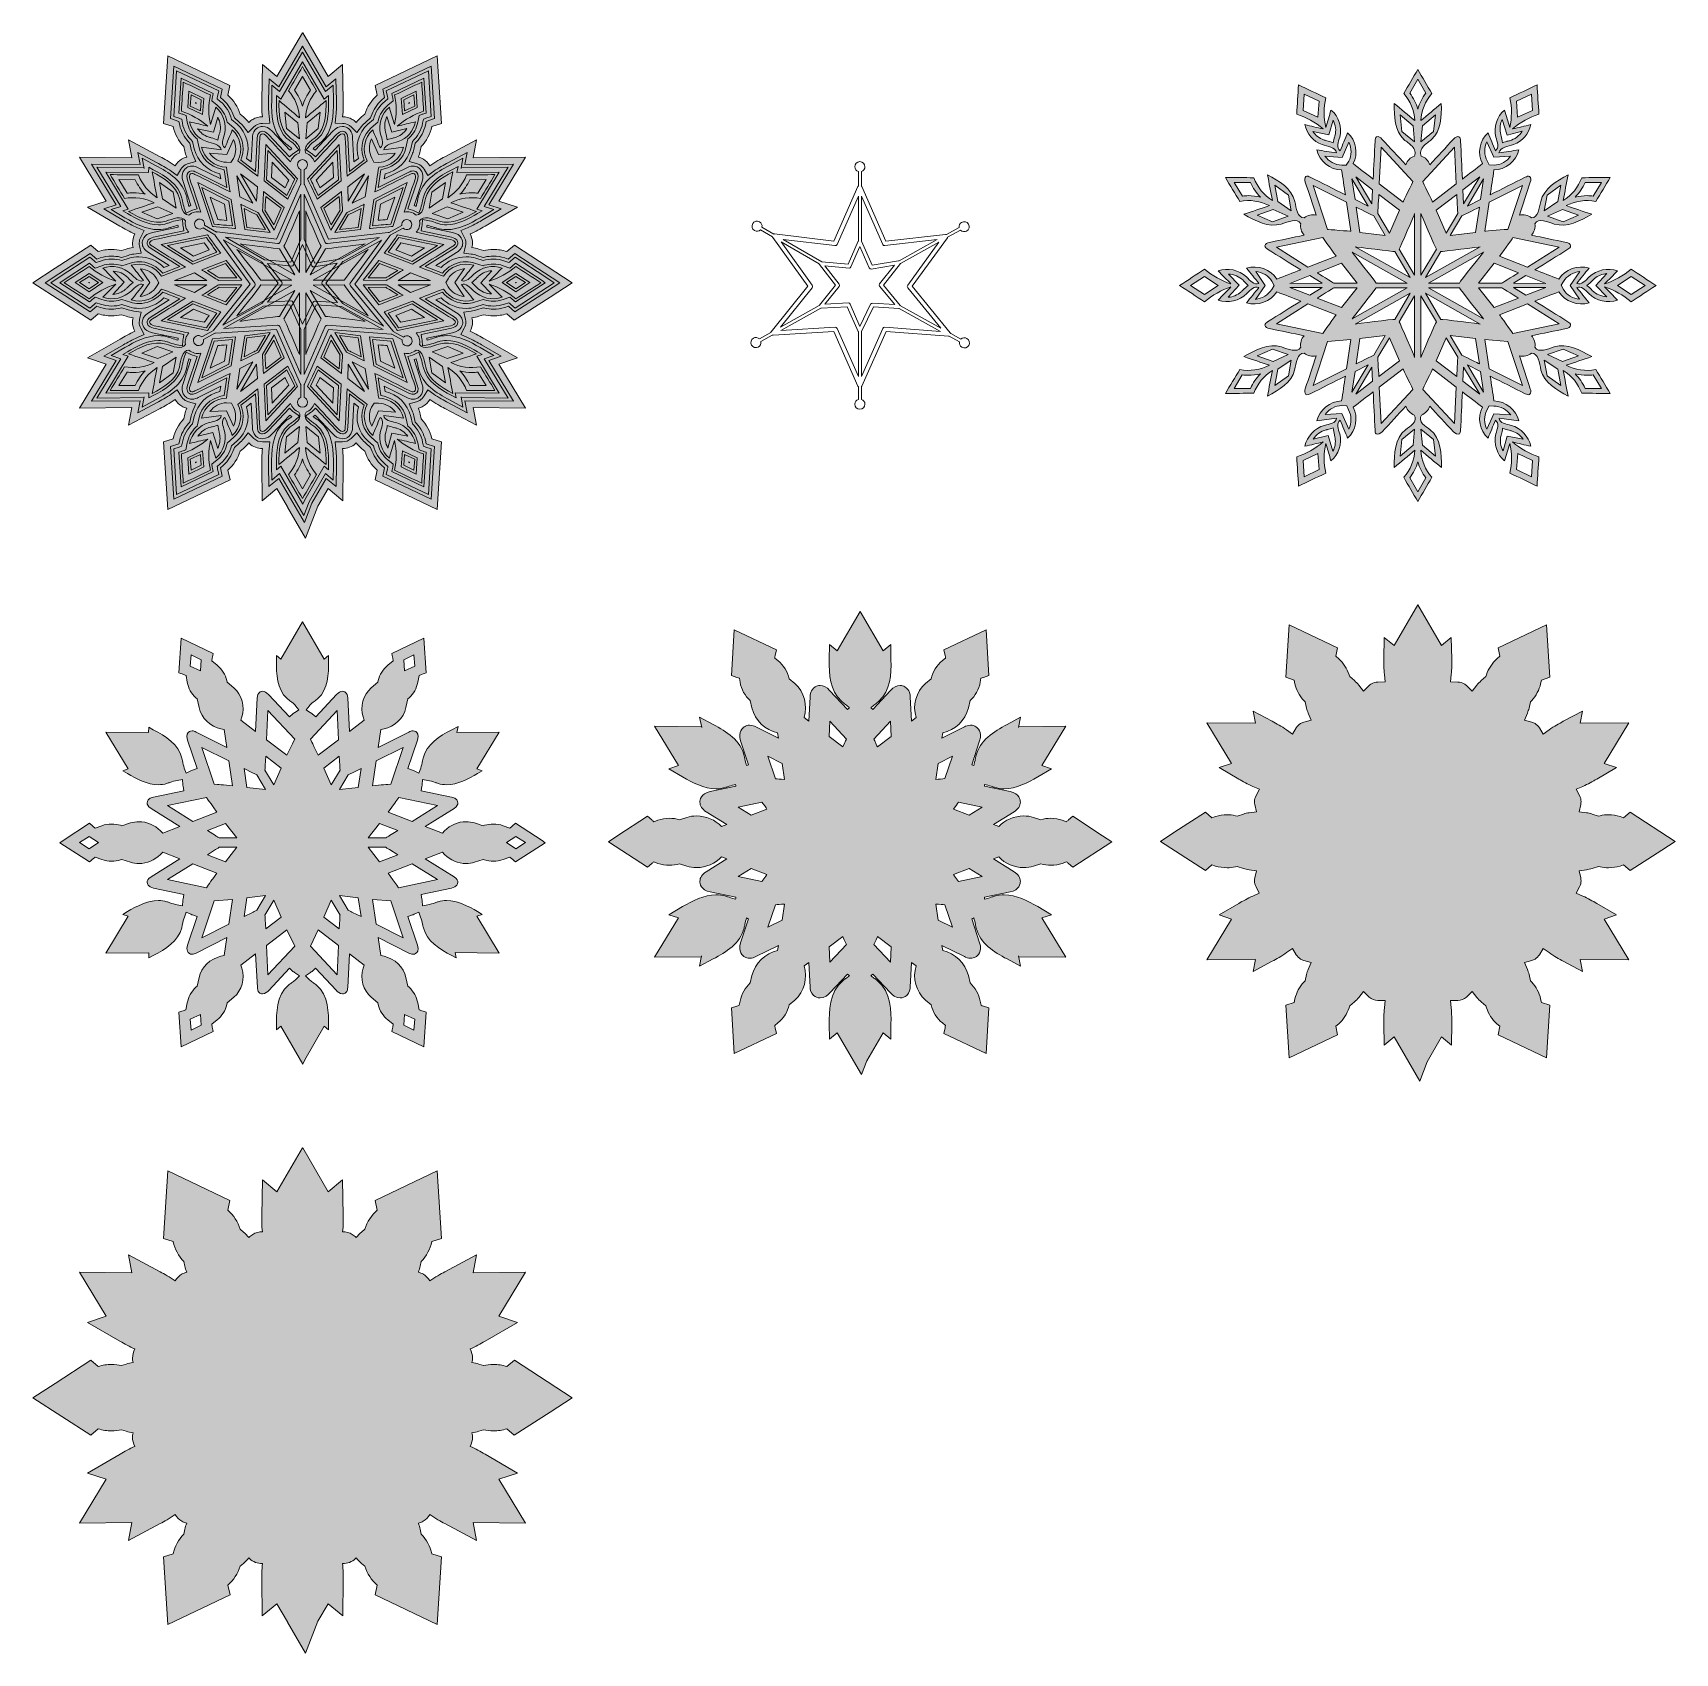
# Model space of a CAD drawing. Header units: inches. Extents: x 7 to 3011, y -3002 to -38.
import ezdxf

# ---------------------------------------------------------------- set-up
doc = ezdxf.new("R2010")
doc.units = ezdxf.units.IN
doc.header["$MEASUREMENT"] = 0
doc.layers.add('_U+0421_U+043B_U+043E_U+0439 1', color=7, linetype='Continuous')

# ---------------------------------------------------------------- blocks, each defined once
blk = doc.blocks.new('block 2')
at = {"layer": '_U+0421_U+043B_U+043E_U+0439 1', "lineweight": 0}
for points, knots in [([(2385.3, -239.2), (2381.3, -237.4), (2377, -236.2), (2373.3, -235.1), (2371.3, -234.6), (2369.4, -234), (2367.7, -233.5), (2359.8, -230.9), (2352.9, -225.4), (2348.2, -218.5), (2348.2, -218.5), (2377.5, -224.7), (2377.5, -224.7), (2377.5, -224.7), (2385, -197.5), (2385, -197.5), (2389.7, -206.2), (2391.1, -216.6), (2388.5, -226.1), (2388.3, -226.9), (2388.1, -227.6), (2387.9, -228.4), (2387, -231.4), (2385.9, -235.2), (2385.3, -239.2)], [0, 0, 0, 0, 1, 1, 1, 2, 2, 2, 3, 3, 3, 4, 4, 4, 5, 5, 5, 6, 6, 6, 7, 7, 7, 8, 8, 8, 8]), ([(2400.8, -279.8), (2388.7, -279.7), (2377, -273), (2369.9, -263.2), (2369.9, -263.2), (2401.6, -265.9), (2401.6, -265.9), (2401.6, -265.9), (2414, -238.1), (2414, -238.1), (2419.3, -248.9), (2419.5, -262.4), (2413.7, -272.7), (2413.7, -272.7), (2409, -280.2), (2409, -280.2), (2409, -280.2), (2400.8, -279.8), (2400.8, -279.8)], [0, 0, 0, 0, 1, 1, 1, 2, 2, 2, 3, 3, 3, 4, 4, 4, 5, 5, 5, 6, 6, 6, 6])]:
    blk.add_open_spline(points, degree=3, knots=knots, dxfattribs=at)
blk = doc.blocks.new('block 3')
at = {"layer": '_U+0421_U+043B_U+043E_U+0439 1', "lineweight": 0}
for points, knots in [([(2694.7, -238.8), (2694.3, -234.4), (2693.3, -230.1), (2692.3, -226.3), (2691.8, -224.3), (2691.4, -222.4), (2691, -220.7), (2689.4, -212.5), (2690.8, -203.8), (2694.5, -196.3), (2694.5, -196.3), (2703.5, -224.8), (2703.5, -224.8), (2703.5, -224.8), (2730.9, -218), (2730.9, -218), (2725.6, -226.3), (2717.2, -232.8), (2707.6, -235.1), (2706.9, -235.3), (2706.1, -235.5), (2705.4, -235.7), (2702.3, -236.4), (2698.5, -237.3), (2694.7, -238.8)], [0, 0, 0, 0, 1, 1, 1, 2, 2, 2, 3, 3, 3, 4, 4, 4, 5, 5, 5, 6, 6, 6, 7, 7, 7, 8, 8, 8, 8]), ([(2667, -272.2), (2661.1, -261.6), (2661.2, -248.1), (2666.2, -237.1), (2666.2, -237.1), (2679.1, -265.4), (2679.1, -265.4), (2679.1, -265.4), (2709.8, -263.2), (2709.8, -263.2), (2703, -273.1), (2691.3, -279.9), (2679.5, -279.9), (2679.5, -279.9), (2670.6, -279.6), (2670.6, -279.6), (2670.6, -279.6), (2667, -272.2), (2667, -272.2)], [0, 0, 0, 0, 1, 1, 1, 2, 2, 2, 3, 3, 3, 4, 4, 4, 5, 5, 5, 6, 6, 6, 6])]:
    blk.add_open_spline(points, degree=3, knots=knots, dxfattribs=at)
blk = doc.blocks.new('block 4')
at = {"layer": '_U+0421_U+043B_U+043E_U+0439 1', "lineweight": 0}
for points, knots in [([(2806.6, -492.7), (2812.7, -482.4), (2824.4, -475.6), (2836.5, -474.4), (2836.5, -474.4), (2818.6, -499.8), (2818.6, -499.8), (2818.6, -499.8), (2835.9, -525.2), (2835.9, -525.2), (2824, -524.3), (2812.2, -517.7), (2806.2, -507.5), (2806.2, -507.5), (2802, -499.6), (2802, -499.6), (2802, -499.6), (2806.6, -492.7), (2806.6, -492.7)], [0, 0, 0, 0, 1, 1, 1, 2, 2, 2, 3, 3, 3, 4, 4, 4, 5, 5, 5, 6, 6, 6, 6]), ([(2849.4, -499.8), (2853, -497.3), (2856.2, -494.2), (2859, -491.5), (2860.5, -490), (2861.8, -488.7), (2863.2, -487.5), (2869.4, -482), (2877.6, -478.7), (2886, -478.2), (2886, -478.2), (2865.9, -500.3), (2865.9, -500.3), (2865.9, -500.3), (2885.6, -520.6), (2885.6, -520.6), (2875.7, -520.2), (2866, -516.2), (2859.1, -509.1), (2858.6, -508.6), (2858, -508), (2857.5, -507.5), (2855.3, -505.2), (2852.5, -502.3), (2849.4, -499.8)], [0, 0, 0, 0, 1, 1, 1, 2, 2, 2, 3, 3, 3, 4, 4, 4, 5, 5, 5, 6, 6, 6, 7, 7, 7, 8, 8, 8, 8])]:
    blk.add_open_spline(points, degree=3, knots=knots, dxfattribs=at)
blk = doc.blocks.new('block 5')
at = {"layer": '_U+0421_U+043B_U+043E_U+0439 1', "lineweight": 0}
for points, knots in [([(2679.1, -720.8), (2691.1, -720.7), (2703, -727.2), (2710.2, -736.9), (2710.2, -736.9), (2679.3, -734.7), (2679.3, -734.7), (2679.3, -734.7), (2666.5, -762.7), (2666.5, -762.7), (2661.1, -752), (2660.6, -738.5), (2666.3, -728.1), (2666.3, -728.1), (2670.8, -720.5), (2670.8, -720.5), (2670.8, -720.5), (2679.1, -720.8), (2679.1, -720.8)], [0, 0, 0, 0, 1, 1, 1, 2, 2, 2, 3, 3, 3, 4, 4, 4, 5, 5, 5, 6, 6, 6, 6]), ([(2695.2, -761.1), (2699.2, -762.9), (2703.5, -764), (2707.3, -765), (2709.3, -765.5), (2711.1, -766), (2712.9, -766.5), (2720.8, -769), (2727.8, -774.4), (2732.6, -781.2), (2732.6, -781.2), (2703.3, -775.5), (2703.3, -775.5), (2703.3, -775.5), (2696.2, -802.8), (2696.2, -802.8), (2691.4, -794.2), (2689.7, -783.8), (2692.2, -774.2), (2692.4, -773.5), (2692.6, -772.7), (2692.8, -771.9), (2693.6, -768.9), (2694.7, -765.1), (2695.2, -761.1)], [0, 0, 0, 0, 1, 1, 1, 2, 2, 2, 3, 3, 3, 4, 4, 4, 5, 5, 5, 6, 6, 6, 7, 7, 7, 8, 8, 8, 8])]:
    blk.add_open_spline(points, degree=3, knots=knots, dxfattribs=at)
blk = doc.blocks.new('block 6')
at = {"layer": '_U+0421_U+043B_U+043E_U+0439 1', "lineweight": 0}
for points, knots in [([(2413.5, -727.7), (2419.2, -738.4), (2418.9, -751.9), (2413.7, -762.8), (2413.7, -762.8), (2401.2, -734.4), (2401.2, -734.4), (2401.2, -734.4), (2370.6, -736), (2370.6, -736), (2377.5, -726.3), (2389.3, -719.6), (2401.1, -719.8), (2401.1, -719.8), (2410, -720.3), (2410, -720.3), (2410, -720.3), (2413.5, -727.7), (2413.5, -727.7)], [0, 0, 0, 0, 1, 1, 1, 2, 2, 2, 3, 3, 3, 4, 4, 4, 5, 5, 5, 6, 6, 6, 6]), ([(2385.2, -760.7), (2385.6, -765.1), (2386.6, -769.4), (2387.4, -773.2), (2387.9, -775.2), (2388.3, -777.1), (2388.6, -778.9), (2390.1, -787.1), (2388.6, -795.8), (2384.8, -803.2), (2384.8, -803.2), (2376.3, -774.5), (2376.3, -774.5), (2376.3, -774.5), (2348.8, -780.9), (2348.8, -780.9), (2354.2, -772.7), (2362.7, -766.4), (2372.3, -764.1), (2373, -764), (2373.8, -763.8), (2374.5, -763.6), (2377.6, -762.9), (2381.5, -762.1), (2385.2, -760.7)], [0, 0, 0, 0, 1, 1, 1, 2, 2, 2, 3, 3, 3, 4, 4, 4, 5, 5, 5, 6, 6, 6, 7, 7, 7, 8, 8, 8, 8])]:
    blk.add_open_spline(points, degree=3, knots=knots, dxfattribs=at)
blk = doc.blocks.new('block 7')
at = {"layer": '_U+0421_U+043B_U+043E_U+0439 1', "lineweight": 0}
for points, knots in [([(2230, -499.9), (2226.4, -502.5), (2223.2, -505.6), (2220.4, -508.2), (2218.9, -509.7), (2217.5, -511), (2216.2, -512.2), (2209.9, -517.7), (2201.7, -520.9), (2193.4, -521.5), (2193.4, -521.5), (2213.5, -499.4), (2213.5, -499.4), (2213.5, -499.4), (2193.8, -479.1), (2193.8, -479.1), (2203.7, -479.5), (2213.5, -483.5), (2220.3, -490.6), (2220.9, -491.1), (2221.4, -491.7), (2222, -492.3), (2224.2, -494.6), (2226.9, -497.4), (2230, -499.9)], [0, 0, 0, 0, 1, 1, 1, 2, 2, 2, 3, 3, 3, 4, 4, 4, 5, 5, 5, 6, 6, 6, 7, 7, 7, 8, 8, 8, 8]), ([(2272.8, -507.1), (2266.6, -517.4), (2254.9, -524.2), (2242.9, -525.4), (2242.9, -525.4), (2260.8, -500), (2260.8, -500), (2260.8, -500), (2243.6, -474.6), (2243.6, -474.6), (2255.5, -475.5), (2267.3, -482.1), (2273.2, -492.4), (2273.2, -492.4), (2277.4, -500.2), (2277.4, -500.2), (2277.4, -500.2), (2272.8, -507.1), (2272.8, -507.1)], [0, 0, 0, 0, 1, 1, 1, 2, 2, 2, 3, 3, 3, 4, 4, 4, 5, 5, 5, 6, 6, 6, 6])]:
    blk.add_open_spline(points, degree=3, knots=knots, dxfattribs=at)
blk = doc.blocks.new('block 8')
at = {"layer": '_U+0421_U+043B_U+043E_U+0439 1', "lineweight": 0}
for points, knots in [([(1715.4, -597), (1711.8, -594.9), (1707.3, -595.6), (1704.4, -598.3), (1704.4, -598.3), (1685.6, -587.9), (1685.6, -587.9), (1685.4, -587.4), (1685.2, -586.9), (1684.9, -586.5), (1684.9, -586.5), (1615, -501.5), (1615, -501.5), (1615, -501.5), (1679.6, -412.7), (1679.6, -412.7), (1679.8, -412.4), (1679.9, -412.1), (1680, -411.8), (1680, -411.8), (1703.5, -398.8), (1703.5, -398.8), (1706.4, -401.8), (1711, -402.6), (1714.8, -400.4), (1719.2, -397.9), (1720.7, -392.2), (1718.2, -387.8), (1715.6, -383.4), (1710, -381.9), (1705.6, -384.5), (1702.2, -386.4), (1700.5, -390.2), (1701.1, -393.8), (1701.1, -393.8), (1677.7, -406.7), (1677.7, -406.7), (1677.1, -406.5), (1676.5, -406.5), (1675.9, -406.5), (1675.9, -406.5), (1567.2, -419), (1567.2, -419), (1567.2, -419), (1523.1, -319), (1523.1, -319), (1522.9, -318.6), (1522.6, -318.2), (1522.3, -317.9), (1522.3, -317.9), (1522.3, -291.5), (1522.3, -291.5), (1526.1, -290.3), (1528.8, -286.8), (1528.8, -282.7), (1528.8, -277.6), (1524.6, -273.5), (1519.5, -273.5), (1514.4, -273.5), (1510.3, -277.6), (1510.3, -282.7), (1510.3, -286.8), (1513, -290.3), (1516.7, -291.5), (1516.7, -291.5), (1516.7, -317.9), (1516.7, -317.9), (1516.4, -318.2), (1516.1, -318.6), (1515.9, -319), (1515.9, -319), (1471.8, -419), (1471.8, -419), (1471.8, -419), (1363.6, -405.8), (1363.6, -405.8), (1363.1, -405.8), (1362.6, -405.8), (1362.2, -405.9), (1362.2, -405.9), (1340.4, -393.3), (1340.4, -393.3), (1341.2, -389.5), (1339.5, -385.4), (1336, -383.4), (1331.6, -380.8), (1325.9, -382.3), (1323.4, -386.7), (1320.8, -391.1), (1322.3, -396.8), (1326.7, -399.3), (1330.3, -401.4), (1334.7, -400.8), (1337.6, -398.2), (1337.6, -398.2), (1359.4, -410.8), (1359.4, -410.8), (1359.5, -411.2), (1359.7, -411.6), (1360, -412), (1360, -412), (1424.1, -501.5), (1424.1, -501.5), (1424.1, -501.5), (1357.3, -584.8), (1357.3, -584.8), (1356.9, -585.2), (1356.7, -585.7), (1356.6, -586.2), (1356.6, -586.2), (1335.6, -597.9), (1335.6, -597.9), (1332.7, -595.2), (1328.4, -594.5), (1324.8, -596.5), (1320.3, -599), (1318.7, -604.6), (1321.2, -609.1), (1323.6, -613.5), (1329.3, -615.1), (1333.7, -612.7), (1337.3, -610.7), (1339.1, -606.6), (1338.3, -602.8), (1338.3, -602.8), (1359.3, -591.1), (1359.3, -591.1), (1359.7, -591.2), (1360.1, -591.2), (1360.6, -591.2), (1360.6, -591.2), (1471.8, -584.2), (1471.8, -584.2), (1471.8, -584.2), (1515.9, -684.3), (1515.9, -684.3), (1516.1, -684.8), (1516.4, -685.2), (1516.7, -685.5), (1516.7, -685.5), (1516.7, -708.5), (1516.7, -708.5), (1513, -709.7), (1510.3, -713.2), (1510.3, -717.3), (1510.3, -722.4), (1514.4, -726.5), (1519.5, -726.5), (1524.6, -726.5), (1528.8, -722.4), (1528.8, -717.3), (1528.8, -713.2), (1526.1, -709.7), (1522.3, -708.5), (1522.3, -708.5), (1522.3, -685.5), (1522.3, -685.5), (1522.6, -685.2), (1522.9, -684.8), (1523.1, -684.3), (1523.1, -684.3), (1567.3, -584.2), (1567.3, -584.2), (1567.3, -584.2), (1681.6, -592.9), (1681.6, -592.9), (1682, -593), (1682.5, -592.9), (1682.9, -592.8), (1682.9, -592.8), (1701.7, -603.2), (1701.7, -603.2), (1701, -607), (1702.6, -611), (1706.1, -613), (1710.6, -615.6), (1716.2, -614), (1718.7, -609.6), (1721.3, -605.2), (1719.8, -599.6), (1715.4, -597)], [0, 0, 0, 0, 1, 1, 1, 2, 2, 2, 3, 3, 3, 4, 4, 4, 5, 5, 5, 6, 6, 6, 7, 7, 7, 8, 8, 8, 9, 9, 9, 10, 10, 10, 11, 11, 11, 12, 12, 12, 13, 13, 13, 14, 14, 14, 15, 15, 15, 16, 16, 16, 17, 17, 17, 18, 18, 18, 19, 19, 19, 20, 20, 20, 21, 21, 21, 22, 22, 22, 23, 23, 23, 24, 24, 24, 25, 25, 25, 26, 26, 26, 27, 27, 27, 28, 28, 28, 29, 29, 29, 30, 30, 30, 31, 31, 31, 32, 32, 32, 33, 33, 33, 34, 34, 34, 35, 35, 35, 36, 36, 36, 37, 37, 37, 38, 38, 38, 39, 39, 39, 40, 40, 40, 41, 41, 41, 42, 42, 42, 43, 43, 43, 44, 44, 44, 45, 45, 45, 46, 46, 46, 47, 47, 47, 48, 48, 48, 49, 49, 49, 50, 50, 50, 51, 51, 51, 52, 52, 52, 53, 53, 53, 54, 54, 54, 55, 55, 55, 56, 56, 56, 57, 57, 57, 58, 58, 58, 59, 59, 59, 60, 60, 60, 60]), ([(1473.8, -427.1), (1475.5, -427.3), (1477.1, -426.4), (1477.8, -424.8), (1477.8, -424.8), (1516.7, -336.6), (1516.7, -336.6), (1516.7, -336.6), (1516.7, -418.7), (1516.7, -418.7), (1516.6, -418.9), (1516.5, -419), (1516.5, -419.2), (1516.5, -419.2), (1497.9, -461.3), (1497.9, -461.3), (1497.9, -461.3), (1449.7, -456.5), (1449.7, -456.5), (1449.7, -456.5), (1378.9, -415.6), (1378.9, -415.6), (1378.9, -415.6), (1473.8, -427.1), (1473.8, -427.1)], [0, 0, 0, 0, 1, 1, 1, 2, 2, 2, 3, 3, 3, 4, 4, 4, 5, 5, 5, 6, 6, 6, 7, 7, 7, 8, 8, 8, 8]), ([(1561.2, -424.8), (1561.9, -426.4), (1563.5, -427.3), (1565.2, -427.1), (1565.2, -427.1), (1660.7, -416.2), (1660.7, -416.2), (1660.7, -416.2), (1591.1, -454.7), (1591.1, -454.7), (1590.8, -454.7), (1590.6, -454.7), (1590.3, -454.7), (1590.3, -454.7), (1541.8, -462.8), (1541.8, -462.8), (1541.8, -462.8), (1522.6, -419.2), (1522.6, -419.2), (1522.5, -419), (1522.4, -418.9), (1522.3, -418.7), (1522.3, -418.7), (1522.3, -336.6), (1522.3, -336.6), (1522.3, -336.6), (1561.2, -424.8), (1561.2, -424.8)], [0, 0, 0, 0, 1, 1, 1, 2, 2, 2, 3, 3, 3, 4, 4, 4, 5, 5, 5, 6, 6, 6, 7, 7, 7, 8, 8, 8, 9, 9, 9, 9]), ([(1432, -504.1), (1433.1, -502.8), (1433.2, -500.8), (1432.2, -499.4), (1432.2, -499.4), (1375.3, -420), (1375.3, -420), (1375.3, -420), (1444.9, -460.2), (1444.9, -460.2), (1445, -460.7), (1445.2, -461.3), (1445.6, -461.8), (1445.6, -461.8), (1474.8, -499.7), (1474.8, -499.7), (1474.8, -499.7), (1445.6, -536.2), (1445.6, -536.2), (1445.5, -536.4), (1445.4, -536.6), (1445.3, -536.8), (1445.3, -536.8), (1374, -576.5), (1374, -576.5), (1374, -576.5), (1432, -504.1), (1432, -504.1)], [0, 0, 0, 0, 1, 1, 1, 2, 2, 2, 3, 3, 3, 4, 4, 4, 5, 5, 5, 6, 6, 6, 7, 7, 7, 8, 8, 8, 9, 9, 9, 9]), ([(1519.7, -574.8), (1519.7, -574.8), (1501.7, -534), (1501.7, -534), (1501.2, -532.8), (1499.9, -532), (1498.6, -532), (1498.6, -532), (1498.5, -532), (1498.4, -532), (1498.4, -532), (1455.6, -534.5), (1455.6, -534.5), (1455.6, -534.5), (1481.7, -501.9), (1481.7, -501.9), (1482.6, -500.6), (1482.6, -498.9), (1481.7, -497.7), (1481.7, -497.7), (1455.6, -463.8), (1455.6, -463.8), (1455.6, -463.8), (1499.7, -468.2), (1499.7, -468.2), (1501.1, -468.3), (1502.5, -467.5), (1503.1, -466.2), (1503.1, -466.2), (1519.5, -428.9), (1519.5, -428.9), (1519.5, -428.9), (1536.7, -467.9), (1536.7, -467.9), (1537.3, -469.3), (1538.8, -470.1), (1540.3, -469.9), (1540.3, -469.9), (1582.8, -462.8), (1582.8, -462.8), (1582.8, -462.8), (1555.5, -497.2), (1555.5, -497.2), (1554.5, -498.4), (1554.5, -500.2), (1555.6, -501.4), (1555.6, -501.4), (1583.3, -534.9), (1583.3, -534.9), (1583.3, -534.9), (1542.4, -532.4), (1542.4, -532.4), (1541, -532.4), (1539.8, -533.1), (1539.2, -534.3), (1539.2, -534.3), (1519.7, -574.8), (1519.7, -574.8)], [0, 0, 0, 0, 1, 1, 1, 2, 2, 2, 3, 3, 3, 4, 4, 4, 5, 5, 5, 6, 6, 6, 7, 7, 7, 8, 8, 8, 9, 9, 9, 10, 10, 10, 11, 11, 11, 12, 12, 12, 13, 13, 13, 14, 14, 14, 15, 15, 15, 16, 16, 16, 17, 17, 17, 18, 18, 18, 19, 19, 19, 19]), ([(1593.8, -537.1), (1593.7, -536.9), (1593.6, -536.7), (1593.4, -536.5), (1593.4, -536.5), (1562.5, -499.2), (1562.5, -499.2), (1562.5, -499.2), (1593.5, -460.1), (1593.5, -460.1), (1593.6, -460), (1593.7, -459.8), (1593.8, -459.6), (1593.8, -459.6), (1664.1, -420.6), (1664.1, -420.6), (1664.1, -420.6), (1606.9, -499.4), (1606.9, -499.4), (1605.9, -500.8), (1605.9, -502.8), (1607, -504.2), (1607, -504.2), (1667.8, -578), (1667.8, -578), (1667.8, -578), (1593.8, -537.1), (1593.8, -537.1)], [0, 0, 0, 0, 1, 1, 1, 2, 2, 2, 3, 3, 3, 4, 4, 4, 5, 5, 5, 6, 6, 6, 7, 7, 7, 8, 8, 8, 9, 9, 9, 9]), ([(1477.8, -578.5), (1477.2, -577.1), (1475.8, -576.2), (1474.2, -576.2), (1474.2, -576.2), (1474.1, -576.2), (1474, -576.2), (1474, -576.2), (1374.7, -582.5), (1374.7, -582.5), (1374.7, -582.5), (1448, -541.6), (1448, -541.6), (1448.1, -541.7), (1448.3, -541.7), (1448.4, -541.7), (1448.4, -541.7), (1496.5, -538.9), (1496.5, -538.9), (1496.5, -538.9), (1516.5, -584.1), (1516.5, -584.1), (1516.5, -584.3), (1516.6, -584.5), (1516.7, -584.6), (1516.7, -584.6), (1516.7, -666.7), (1516.7, -666.7), (1516.7, -666.7), (1477.8, -578.5), (1477.8, -578.5)], [0, 0, 0, 0, 1, 1, 1, 2, 2, 2, 3, 3, 3, 4, 4, 4, 5, 5, 5, 6, 6, 6, 7, 7, 7, 8, 8, 8, 9, 9, 9, 10, 10, 10, 10]), ([(1565.1, -576.2), (1563.4, -576.1), (1561.9, -577), (1561.2, -578.5), (1561.2, -578.5), (1522.3, -666.7), (1522.3, -666.7), (1522.3, -666.7), (1522.3, -584.6), (1522.3, -584.6), (1522.4, -584.5), (1522.5, -584.4), (1522.5, -584.2), (1522.5, -584.2), (1544.2, -539.3), (1544.2, -539.3), (1544.2, -539.3), (1590.7, -542), (1590.7, -542), (1590.8, -542), (1591, -542), (1591.1, -542), (1591.1, -542), (1666.9, -584), (1666.9, -584), (1666.9, -584), (1565.1, -576.2), (1565.1, -576.2)], [0, 0, 0, 0, 1, 1, 1, 2, 2, 2, 3, 3, 3, 4, 4, 4, 5, 5, 5, 6, 6, 6, 7, 7, 7, 8, 8, 8, 9, 9, 9, 9])]:
    blk.add_open_spline(points, degree=3, knots=knots, dxfattribs=at)
blk = doc.blocks.new('block 10')
at = {"layer": '_U+0421_U+043B_U+043E_U+0439 1', "lineweight": 0}
for points, knots in [([(345.3, -234), (341.3, -232.2), (337, -231), (333.2, -229.9), (331.3, -229.4), (329.4, -228.9), (327.7, -228.3), (319.8, -225.7), (312.9, -220.2), (308.2, -213.3), (308.2, -213.3), (337.4, -219.5), (337.4, -219.5), (337.4, -219.5), (345, -192.3), (345, -192.3), (349.6, -201), (351.1, -211.4), (348.5, -220.9), (348.3, -221.7), (348.1, -222.4), (347.8, -223.2), (347, -226.3), (345.9, -230), (345.3, -234)], [0, 0, 0, 0, 1, 1, 1, 2, 2, 2, 3, 3, 3, 4, 4, 4, 5, 5, 5, 6, 6, 6, 7, 7, 7, 8, 8, 8, 8]), ([(360.7, -274.6), (348.7, -274.5), (336.9, -267.8), (329.8, -258), (329.8, -258), (361.6, -260.7), (361.6, -260.7), (361.6, -260.7), (374, -232.9), (374, -232.9), (379.2, -243.7), (379.5, -257.2), (373.7, -267.5), (373.7, -267.5), (369, -275), (369, -275), (369, -275), (360.7, -274.6), (360.7, -274.6)], [0, 0, 0, 0, 1, 1, 1, 2, 2, 2, 3, 3, 3, 4, 4, 4, 5, 5, 5, 6, 6, 6, 6])]:
    blk.add_open_spline(points, degree=3, knots=knots, dxfattribs=at)
blk = doc.blocks.new('block 11')
at = {"layer": '_U+0421_U+043B_U+043E_U+0439 1', "lineweight": 0}
for points, knots in [([(654.7, -233.6), (654.3, -229.2), (653.2, -224.9), (652.3, -221.1), (651.8, -219.1), (651.4, -217.2), (651, -215.5), (649.4, -207.3), (650.8, -198.6), (654.5, -191.1), (654.5, -191.1), (663.5, -219.6), (663.5, -219.6), (663.5, -219.6), (690.9, -212.8), (690.9, -212.8), (685.6, -221.2), (677.2, -227.6), (667.6, -229.9), (666.9, -230.1), (666.1, -230.3), (665.3, -230.5), (662.3, -231.2), (658.4, -232.2), (654.7, -233.6)], [0, 0, 0, 0, 1, 1, 1, 2, 2, 2, 3, 3, 3, 4, 4, 4, 5, 5, 5, 6, 6, 6, 7, 7, 7, 8, 8, 8, 8]), ([(626.9, -267), (621.1, -256.4), (621.2, -242.9), (626.2, -231.9), (626.2, -231.9), (639.1, -260.2), (639.1, -260.2), (639.1, -260.2), (669.7, -258.1), (669.7, -258.1), (662.9, -267.9), (651.3, -274.7), (639.5, -274.8), (639.5, -274.8), (630.6, -274.4), (630.6, -274.4), (630.6, -274.4), (626.9, -267), (626.9, -267)], [0, 0, 0, 0, 1, 1, 1, 2, 2, 2, 3, 3, 3, 4, 4, 4, 5, 5, 5, 6, 6, 6, 6])]:
    blk.add_open_spline(points, degree=3, knots=knots, dxfattribs=at)
blk = doc.blocks.new('block 12')
at = {"layer": '_U+0421_U+043B_U+043E_U+0439 1', "lineweight": 0}
for points, knots in [([(766.5, -487.6), (772.7, -477.2), (784.4, -470.4), (796.4, -469.2), (796.4, -469.2), (778.6, -494.6), (778.6, -494.6), (778.6, -494.6), (795.9, -520), (795.9, -520), (783.9, -519.1), (772.2, -512.5), (766.2, -502.3), (766.2, -502.3), (762, -494.4), (762, -494.4), (762, -494.4), (766.5, -487.6), (766.5, -487.6)], [0, 0, 0, 0, 1, 1, 1, 2, 2, 2, 3, 3, 3, 4, 4, 4, 5, 5, 5, 6, 6, 6, 6]), ([(809.4, -494.7), (813, -492.1), (816.2, -489), (819, -486.3), (820.4, -484.9), (821.8, -483.5), (823.2, -482.3), (829.4, -476.8), (837.6, -473.6), (846, -473), (846, -473), (825.9, -495.2), (825.9, -495.2), (825.9, -495.2), (845.6, -515.4), (845.6, -515.4), (835.7, -515), (826, -511), (819.1, -504), (818.5, -503.4), (818, -502.8), (817.4, -502.3), (815.2, -500), (812.5, -497.1), (809.4, -494.7)], [0, 0, 0, 0, 1, 1, 1, 2, 2, 2, 3, 3, 3, 4, 4, 4, 5, 5, 5, 6, 6, 6, 7, 7, 7, 8, 8, 8, 8])]:
    blk.add_open_spline(points, degree=3, knots=knots, dxfattribs=at)
blk = doc.blocks.new('block 13')
at = {"layer": '_U+0421_U+043B_U+043E_U+0439 1', "lineweight": 0}
for points, knots in [([(639.1, -715.6), (651.1, -715.5), (663, -722), (670.2, -731.7), (670.2, -731.7), (639.2, -729.5), (639.2, -729.5), (639.2, -729.5), (626.5, -757.5), (626.5, -757.5), (621.1, -746.8), (620.6, -733.3), (626.3, -722.9), (626.3, -722.9), (630.8, -715.3), (630.8, -715.3), (630.8, -715.3), (639.1, -715.6), (639.1, -715.6)], [0, 0, 0, 0, 1, 1, 1, 2, 2, 2, 3, 3, 3, 4, 4, 4, 5, 5, 5, 6, 6, 6, 6]), ([(655.1, -755.9), (659.2, -757.7), (663.5, -758.8), (667.3, -759.8), (669.3, -760.3), (671.1, -760.8), (672.8, -761.3), (680.8, -763.8), (687.8, -769.2), (692.6, -776), (692.6, -776), (663.3, -770.3), (663.3, -770.3), (663.3, -770.3), (656.2, -797.6), (656.2, -797.6), (651.4, -789), (649.7, -778.6), (652.2, -769), (652.4, -768.3), (652.6, -767.5), (652.8, -766.8), (653.6, -763.7), (654.6, -759.9), (655.1, -755.9)], [0, 0, 0, 0, 1, 1, 1, 2, 2, 2, 3, 3, 3, 4, 4, 4, 5, 5, 5, 6, 6, 6, 7, 7, 7, 8, 8, 8, 8])]:
    blk.add_open_spline(points, degree=3, knots=knots, dxfattribs=at)
blk = doc.blocks.new('block 14')
at = {"layer": '_U+0421_U+043B_U+043E_U+0439 1', "lineweight": 0}
for points, knots in [([(373.5, -722.6), (379.2, -733.2), (378.9, -746.7), (373.7, -757.6), (373.7, -757.6), (361.2, -729.2), (361.2, -729.2), (361.2, -729.2), (330.6, -730.8), (330.6, -730.8), (337.5, -721.1), (349.3, -714.4), (361.1, -714.6), (361.1, -714.6), (370, -715.1), (370, -715.1), (370, -715.1), (373.5, -722.6), (373.5, -722.6)], [0, 0, 0, 0, 1, 1, 1, 2, 2, 2, 3, 3, 3, 4, 4, 4, 5, 5, 5, 6, 6, 6, 6]), ([(345.2, -755.5), (345.6, -759.9), (346.5, -764.3), (347.4, -768), (347.9, -770), (348.3, -771.9), (348.6, -773.7), (350.1, -781.9), (348.6, -790.6), (344.8, -798), (344.8, -798), (336.2, -769.3), (336.2, -769.3), (336.2, -769.3), (308.7, -775.7), (308.7, -775.7), (314.1, -767.5), (322.6, -761.2), (332.2, -759), (333, -758.8), (333.7, -758.6), (334.5, -758.4), (337.6, -757.7), (341.5, -756.9), (345.2, -755.5)], [0, 0, 0, 0, 1, 1, 1, 2, 2, 2, 3, 3, 3, 4, 4, 4, 5, 5, 5, 6, 6, 6, 7, 7, 7, 8, 8, 8, 8])]:
    blk.add_open_spline(points, degree=3, knots=knots, dxfattribs=at)
blk = doc.blocks.new('block 15')
at = {"layer": '_U+0421_U+043B_U+043E_U+0439 1', "lineweight": 0}
for points, knots in [([(190, -494.7), (186.4, -497.3), (183.2, -500.4), (180.4, -503.1), (178.9, -504.5), (177.5, -505.8), (176.2, -507), (169.9, -512.5), (161.7, -515.7), (153.3, -516.3), (153.3, -516.3), (173.5, -494.2), (173.5, -494.2), (173.5, -494.2), (153.8, -473.9), (153.8, -473.9), (163.7, -474.3), (173.4, -478.3), (180.3, -485.4), (180.9, -485.9), (181.4, -486.5), (181.9, -487.1), (184.1, -489.4), (186.9, -492.2), (190, -494.7)], [0, 0, 0, 0, 1, 1, 1, 2, 2, 2, 3, 3, 3, 4, 4, 4, 5, 5, 5, 6, 6, 6, 7, 7, 7, 8, 8, 8, 8]), ([(232.8, -501.9), (226.6, -512.3), (214.9, -519), (202.9, -520.2), (202.9, -520.2), (220.8, -494.8), (220.8, -494.8), (220.8, -494.8), (203.5, -469.4), (203.5, -469.4), (215.5, -470.3), (227.2, -476.9), (233.2, -487.2), (233.2, -487.2), (237.4, -495), (237.4, -495), (237.4, -495), (232.8, -501.9), (232.8, -501.9)], [0, 0, 0, 0, 1, 1, 1, 2, 2, 2, 3, 3, 3, 4, 4, 4, 5, 5, 5, 6, 6, 6, 6])]:
    blk.add_open_spline(points, degree=3, knots=knots, dxfattribs=at)
blk = doc.blocks.new('block 16')
at = {"layer": '_U+0421_U+043B_U+043E_U+0439 1', "lineweight": 0}
for points, knots in [([(695.8, -593.3), (692.2, -591.2), (687.8, -591.9), (684.9, -594.6), (684.9, -594.6), (666.1, -584.2), (666.1, -584.2), (665.9, -583.7), (665.7, -583.2), (665.3, -582.8), (665.3, -582.8), (595.5, -497.8), (595.5, -497.8), (595.5, -497.8), (660, -409), (660, -409), (660.2, -408.7), (660.4, -408.4), (660.5, -408.1), (660.5, -408.1), (684, -395.1), (684, -395.1), (686.9, -398.1), (691.5, -398.9), (695.3, -396.7), (699.7, -394.2), (701.2, -388.5), (698.6, -384.1), (696.1, -379.7), (690.4, -378.2), (686, -380.8), (682.7, -382.7), (681, -386.5), (681.5, -390.1), (681.5, -390.1), (658.2, -403), (658.2, -403), (657.6, -402.9), (657, -402.8), (656.4, -402.8), (656.4, -402.8), (547.7, -415.3), (547.7, -415.3), (547.7, -415.3), (503.6, -315.3), (503.6, -315.3), (503.4, -314.9), (503.1, -314.5), (502.8, -314.2), (502.8, -314.2), (502.8, -287.8), (502.8, -287.8), (506.5, -286.6), (509.2, -283.1), (509.2, -279), (509.2, -273.9), (505.1, -269.8), (500, -269.8), (494.9, -269.8), (490.8, -273.9), (490.8, -279), (490.8, -283.1), (493.5, -286.6), (497.2, -287.8), (497.2, -287.8), (497.2, -314.2), (497.2, -314.2), (496.9, -314.5), (496.6, -314.9), (496.4, -315.3), (496.4, -315.3), (452.3, -415.3), (452.3, -415.3), (452.3, -415.3), (344.1, -402.1), (344.1, -402.1), (343.6, -402.1), (343.1, -402.1), (342.6, -402.2), (342.6, -402.2), (320.8, -389.6), (320.8, -389.6), (321.7, -385.8), (320, -381.7), (316.4, -379.7), (312, -377.1), (306.4, -378.6), (303.8, -383), (301.3, -387.5), (302.8, -393.1), (307.2, -395.6), (310.8, -397.7), (315.1, -397.1), (318, -394.5), (318, -394.5), (339.9, -407.1), (339.9, -407.1), (340, -407.5), (340.2, -407.9), (340.4, -408.3), (340.4, -408.3), (404.5, -497.8), (404.5, -497.8), (404.5, -497.8), (337.7, -581.1), (337.7, -581.1), (337.4, -581.5), (337.2, -582), (337.1, -582.5), (337.1, -582.5), (316, -594.2), (316, -594.2), (313.2, -591.5), (308.8, -590.8), (305.2, -592.8), (300.8, -595.3), (299.2, -600.9), (301.6, -605.4), (304.1, -609.8), (309.7, -611.4), (314.2, -609), (317.8, -607), (319.5, -602.9), (318.8, -599.1), (318.8, -599.1), (339.8, -587.4), (339.8, -587.4), (340.2, -587.5), (340.6, -587.5), (341, -587.5), (341, -587.5), (452.2, -580.5), (452.2, -580.5), (452.2, -580.5), (496.4, -680.6), (496.4, -680.6), (496.6, -681.1), (496.9, -681.5), (497.2, -681.8), (497.2, -681.8), (497.2, -704.8), (497.2, -704.8), (493.5, -706), (490.8, -709.5), (490.8, -713.6), (490.8, -718.7), (494.9, -722.8), (500, -722.8), (505.1, -722.8), (509.2, -718.7), (509.2, -713.6), (509.2, -709.5), (506.5, -706), (502.8, -704.8), (502.8, -704.8), (502.8, -681.8), (502.8, -681.8), (503.1, -681.5), (503.4, -681.1), (503.6, -680.6), (503.6, -680.6), (547.7, -580.5), (547.7, -580.5), (547.7, -580.5), (662, -589.2), (662, -589.2), (662.5, -589.3), (662.9, -589.2), (663.4, -589.1), (663.4, -589.1), (682.2, -599.5), (682.2, -599.5), (681.4, -603.3), (683.1, -607.3), (686.6, -609.3), (691, -611.9), (696.7, -610.3), (699.2, -605.9), (701.8, -601.5), (700.3, -595.9), (695.8, -593.3)], [0, 0, 0, 0, 1, 1, 1, 2, 2, 2, 3, 3, 3, 4, 4, 4, 5, 5, 5, 6, 6, 6, 7, 7, 7, 8, 8, 8, 9, 9, 9, 10, 10, 10, 11, 11, 11, 12, 12, 12, 13, 13, 13, 14, 14, 14, 15, 15, 15, 16, 16, 16, 17, 17, 17, 18, 18, 18, 19, 19, 19, 20, 20, 20, 21, 21, 21, 22, 22, 22, 23, 23, 23, 24, 24, 24, 25, 25, 25, 26, 26, 26, 27, 27, 27, 28, 28, 28, 29, 29, 29, 30, 30, 30, 31, 31, 31, 32, 32, 32, 33, 33, 33, 34, 34, 34, 35, 35, 35, 36, 36, 36, 37, 37, 37, 38, 38, 38, 39, 39, 39, 40, 40, 40, 41, 41, 41, 42, 42, 42, 43, 43, 43, 44, 44, 44, 45, 45, 45, 46, 46, 46, 47, 47, 47, 48, 48, 48, 49, 49, 49, 50, 50, 50, 51, 51, 51, 52, 52, 52, 53, 53, 53, 54, 54, 54, 55, 55, 55, 56, 56, 56, 57, 57, 57, 58, 58, 58, 59, 59, 59, 60, 60, 60, 60]), ([(454.2, -423.4), (456, -423.6), (457.6, -422.7), (458.3, -421.1), (458.3, -421.1), (497.2, -332.9), (497.2, -332.9), (497.2, -332.9), (497.2, -415), (497.2, -415), (497.1, -415.2), (497, -415.3), (496.9, -415.5), (496.9, -415.5), (478.4, -457.6), (478.4, -457.6), (478.4, -457.6), (430.2, -452.8), (430.2, -452.8), (430.2, -452.8), (359.3, -411.9), (359.3, -411.9), (359.3, -411.9), (454.2, -423.4), (454.2, -423.4)], [0, 0, 0, 0, 1, 1, 1, 2, 2, 2, 3, 3, 3, 4, 4, 4, 5, 5, 5, 6, 6, 6, 7, 7, 7, 8, 8, 8, 8]), ([(541.7, -421.1), (542.4, -422.7), (544, -423.6), (545.7, -423.4), (545.7, -423.4), (641.1, -412.5), (641.1, -412.5), (641.1, -412.5), (571.6, -451), (571.6, -451), (571.3, -451), (571, -451), (570.8, -451), (570.8, -451), (522.3, -459.1), (522.3, -459.1), (522.3, -459.1), (503.1, -415.5), (503.1, -415.5), (503, -415.3), (502.9, -415.2), (502.8, -415), (502.8, -415), (502.8, -332.9), (502.8, -332.9), (502.8, -332.9), (541.7, -421.1), (541.7, -421.1)], [0, 0, 0, 0, 1, 1, 1, 2, 2, 2, 3, 3, 3, 4, 4, 4, 5, 5, 5, 6, 6, 6, 7, 7, 7, 8, 8, 8, 9, 9, 9, 9]), ([(412.5, -500.4), (413.6, -499.1), (413.6, -497.1), (412.6, -495.7), (412.6, -495.7), (355.7, -416.3), (355.7, -416.3), (355.7, -416.3), (425.4, -456.5), (425.4, -456.5), (425.5, -457), (425.7, -457.6), (426.1, -458.1), (426.1, -458.1), (455.3, -496), (455.3, -496), (455.3, -496), (426.1, -532.5), (426.1, -532.5), (426, -532.7), (425.9, -532.9), (425.8, -533.1), (425.8, -533.1), (354.5, -572.8), (354.5, -572.8), (354.5, -572.8), (412.5, -500.4), (412.5, -500.4)], [0, 0, 0, 0, 1, 1, 1, 2, 2, 2, 3, 3, 3, 4, 4, 4, 5, 5, 5, 6, 6, 6, 7, 7, 7, 8, 8, 8, 9, 9, 9, 9]), ([(574.3, -533.4), (574.2, -533.2), (574.1, -533), (573.9, -532.8), (573.9, -532.8), (542.9, -495.5), (542.9, -495.5), (542.9, -495.5), (573.9, -456.4), (573.9, -456.4), (574.1, -456.3), (574.2, -456.1), (574.3, -455.9), (574.3, -455.9), (644.6, -416.9), (644.6, -416.9), (644.6, -416.9), (587.4, -495.7), (587.4, -495.7), (586.3, -497.1), (586.4, -499.1), (587.5, -500.5), (587.5, -500.5), (648.2, -574.3), (648.2, -574.3), (648.2, -574.3), (574.3, -533.4), (574.3, -533.4)], [0, 0, 0, 0, 1, 1, 1, 2, 2, 2, 3, 3, 3, 4, 4, 4, 5, 5, 5, 6, 6, 6, 7, 7, 7, 8, 8, 8, 9, 9, 9, 9]), ([(500.1, -571.1), (500.1, -571.1), (482.2, -530.3), (482.2, -530.3), (481.6, -529.1), (480.4, -528.3), (479.1, -528.3), (479, -528.3), (479, -528.3), (478.9, -528.3), (478.9, -528.3), (436, -530.8), (436, -530.8), (436, -530.8), (462.1, -498.2), (462.1, -498.2), (463.1, -496.9), (463.1, -495.2), (462.2, -494), (462.2, -494), (436.1, -460.1), (436.1, -460.1), (436.1, -460.1), (480.1, -464.5), (480.1, -464.5), (481.6, -464.6), (482.9, -463.8), (483.5, -462.5), (483.5, -462.5), (500, -425.2), (500, -425.2), (500, -425.2), (517.2, -464.2), (517.2, -464.2), (517.8, -465.6), (519.3, -466.4), (520.8, -466.2), (520.8, -466.2), (563.3, -459.1), (563.3, -459.1), (563.3, -459.1), (536, -493.5), (536, -493.5), (535, -494.7), (535, -496.5), (536, -497.7), (536, -497.7), (563.8, -531.2), (563.8, -531.2), (563.8, -531.2), (522.8, -528.8), (522.8, -528.8), (521.5, -528.7), (520.2, -529.4), (519.6, -530.6), (519.6, -530.6), (500.1, -571.1), (500.1, -571.1)], [0, 0, 0, 0, 1, 1, 1, 2, 2, 2, 3, 3, 3, 4, 4, 4, 5, 5, 5, 6, 6, 6, 7, 7, 7, 8, 8, 8, 9, 9, 9, 10, 10, 10, 11, 11, 11, 12, 12, 12, 13, 13, 13, 14, 14, 14, 15, 15, 15, 16, 16, 16, 17, 17, 17, 18, 18, 18, 19, 19, 19, 19]), ([(458.3, -574.8), (457.7, -573.4), (456.3, -572.5), (454.7, -572.5), (454.6, -572.5), (454.6, -572.5), (454.5, -572.5), (454.5, -572.5), (355.2, -578.8), (355.2, -578.8), (355.2, -578.8), (428.5, -538), (428.5, -538), (428.6, -538), (428.8, -538), (428.9, -538), (428.9, -538), (477, -535.2), (477, -535.2), (477, -535.2), (496.9, -580.4), (496.9, -580.4), (497, -580.6), (497.1, -580.8), (497.2, -580.9), (497.2, -580.9), (497.2, -663), (497.2, -663), (497.2, -663), (458.3, -574.8), (458.3, -574.8)], [0, 0, 0, 0, 1, 1, 1, 2, 2, 2, 3, 3, 3, 4, 4, 4, 5, 5, 5, 6, 6, 6, 7, 7, 7, 8, 8, 8, 9, 9, 9, 10, 10, 10, 10]), ([(545.6, -572.5), (543.9, -572.4), (542.4, -573.3), (541.7, -574.8), (541.7, -574.8), (502.8, -663), (502.8, -663), (502.8, -663), (502.8, -580.9), (502.8, -580.9), (502.9, -580.8), (502.9, -580.7), (503, -580.5), (503, -580.5), (524.7, -535.6), (524.7, -535.6), (524.7, -535.6), (571.1, -538.3), (571.1, -538.3), (571.3, -538.3), (571.4, -538.3), (571.6, -538.3), (571.6, -538.3), (647.4, -580.3), (647.4, -580.3), (647.4, -580.3), (545.6, -572.5), (545.6, -572.5)], [0, 0, 0, 0, 1, 1, 1, 2, 2, 2, 3, 3, 3, 4, 4, 4, 5, 5, 5, 6, 6, 6, 7, 7, 7, 8, 8, 8, 9, 9, 9, 9])]:
    blk.add_open_spline(points, degree=3, knots=knots, dxfattribs=at)
blk = doc.blocks.new('block 9')
at = {"layer": '_U+0421_U+043B_U+043E_U+0439 1', "true_color": 0x268080}
h = blk.add_hatch(color=137, dxfattribs=at)
h.dxf.hatch_style = 2
edge = h.paths.add_edge_path()
edge.add_spline(control_points=[(472.8, -905.5), (472.8, -905.5), (472.7, -905.3), (472.7, -905.3), (472.7, -905.3), (472.6, -905.1), (472.6, -905.1), (472.6, -905.1), (453.2, -871.7), (453.2, -871.7), (453.2, -871.7), (426.4, -894), (426.4, -894), (426.4, -894), (425.6, -828.1), (425.6, -828.1), (425.6, -820.5), (425.4, -809.9), (426.7, -798.4), (426.7, -798.4), (426.7, -798.4), (426.7, -798.4), (417.9, -798.4), (409.4, -795.1), (402.9, -789.3), (402.4, -788.9), (402, -788.5), (401.6, -788), (398.8, -791.6), (395.6, -794.9), (392.1, -798), (392.1, -798), (386, -803.2), (386, -803.2), (381.7, -816.4), (374, -828.5), (363.5, -837.8), (363.5, -837.8), (367.4, -855.7), (367.4, -855.7), (367.4, -855.7), (253.6, -909.9), (253.6, -909.9), (253.6, -909.9), (245.7, -786.1), (245.7, -786.1), (245.7, -786.1), (263.3, -780.3), (263.3, -780.3), (266.5, -766.8), (273.3, -754.3), (282.7, -744.2), (282.7, -744.2), (284.6, -735.6), (284.6, -735.6), (285.5, -731.8), (286.7, -728.2), (288.1, -724.6), (285, -723.7), (282, -722.4), (279.2, -720.8), (274.7, -718.1), (270.4, -713.9), (267.1, -708.6), (257.1, -715.8), (247.1, -721.1), (239.6, -725.1), (239.6, -725.1), (181.7, -755.8), (181.7, -755.8), (181.7, -755.8), (188, -723.3), (188, -723.3), (188, -723.3), (92.1, -724.2), (92.1, -724.2), (92.1, -724.2), (140.7, -644.1), (140.7, -644.1), (140.7, -644.1), (107, -632.6), (107, -632.6), (107, -632.6), (166.2, -598), (166.2, -598), (174.5, -593.1), (183.6, -588.1), (193.2, -583.9), (190.3, -578.4), (189, -572.5), (189.1, -567.2), (189.1, -565), (189.3, -562.3), (190, -559.2), (185.7, -558.6), (181.4, -557.6), (177.2, -556.3), (177.2, -556.3), (169, -553.6), (169, -553.6), (163.1, -554.9), (157.1, -555.6), (151, -555.6), (142.5, -555.6), (134.2, -554.3), (126.3, -551.8), (126.3, -551.8), (112.6, -563.5), (112.6, -563.5), (112.6, -563.5), (6.7, -495.2), (6.7, -495.2), (6.7, -495.2), (47.3, -468.6), (47.3, -468.6), (47.3, -468.6), (112.5, -426), (112.5, -426), (112.5, -426), (126.3, -437.9), (126.3, -437.9), (134.2, -435.3), (142.5, -434), (151.1, -434), (157.1, -434), (163.2, -434.7), (169, -436), (169, -436), (177.2, -433.3), (177.2, -433.3), (181.4, -432), (185.7, -431), (190, -430.4), (189.3, -427.3), (189, -424.4), (189.1, -422.2), (189.1, -417), (190.3, -411.2), (193.2, -405.7), (183.6, -401.5), (174.5, -396.5), (166.1, -391.6), (166.1, -391.6), (107, -357), (107, -357), (107, -357), (140.7, -345.5), (140.7, -345.5), (140.7, -345.5), (92.1, -265.4), (92.1, -265.4), (92.1, -265.4), (188.1, -266.3), (188.1, -266.3), (188.1, -266.3), (181.7, -233.6), (181.7, -233.6), (181.7, -233.6), (239.7, -264.6), (239.7, -264.6), (247.2, -268.6), (257.2, -273.9), (267.1, -281.1), (270.3, -275.8), (274.5, -271.7), (278.9, -269), (281.8, -267.3), (284.9, -265.9), (288.1, -265), (286.7, -261.5), (285.5, -257.8), (284.6, -254), (284.6, -254), (282.7, -245.7), (282.7, -245.7), (273.2, -235.6), (266.4, -223), (263.3, -209.3), (263.3, -209.3), (245.7, -203.6), (245.7, -203.6), (245.7, -203.6), (253.6, -79.8), (253.6, -79.8), (253.6, -79.8), (367.2, -133.9), (367.2, -133.9), (367.2, -133.9), (363.4, -151.7), (363.4, -151.7), (374, -161.1), (381.7, -173.2), (386, -186.4), (386, -186.4), (392.1, -191.7), (392.1, -191.7), (395.6, -194.7), (398.8, -198.1), (401.6, -201.6), (404, -199.3), (406.5, -197.4), (408.9, -196.1), (414.2, -192.9), (420.3, -191.2), (426.5, -191.2), (425.3, -179.8), (425.5, -169.3), (425.7, -161.3), (425.7, -161.3), (426.9, -96), (426.9, -96), (426.9, -96), (453.2, -118), (453.2, -118), (453.2, -118), (499.7, -37.8), (499.7, -37.8), (499.7, -37.8), (500, -38.3), (500, -38.3), (500, -38.3), (500.3, -37.8), (500.3, -37.8), (500.3, -37.8), (546.8, -118), (546.8, -118), (546.8, -118), (573, -96), (573, -96), (573, -96), (574.3, -161.3), (574.3, -161.3), (574.4, -169.3), (574.6, -179.8), (573.4, -191.2), (579.6, -191.2), (585.7, -192.9), (591.1, -196.1), (593.4, -197.4), (596, -199.3), (598.3, -201.6), (601.2, -198.1), (604.3, -194.7), (607.9, -191.7), (607.9, -191.7), (613.9, -186.4), (613.9, -186.4), (618.3, -173.2), (626, -161.1), (636.6, -151.7), (636.6, -151.7), (632.8, -133.9), (632.8, -133.9), (632.8, -133.9), (746.4, -79.8), (746.4, -79.8), (746.4, -79.8), (754.3, -203.6), (754.3, -203.6), (754.3, -203.6), (736.6, -209.3), (736.6, -209.3), (733.6, -223), (726.7, -235.6), (717.3, -245.7), (717.3, -245.7), (715.3, -254), (715.3, -254), (714.5, -257.8), (713.3, -261.5), (711.9, -265), (715.1, -265.9), (718.2, -267.3), (721.1, -269), (725.4, -271.7), (729.7, -275.8), (732.9, -281.1), (742.8, -273.9), (752.8, -268.6), (760.3, -264.6), (760.3, -264.6), (818.3, -233.6), (818.3, -233.6), (818.3, -233.6), (811.9, -266.3), (811.9, -266.3), (811.9, -266.3), (907.9, -265.4), (907.9, -265.4), (907.9, -265.4), (859.3, -345.5), (859.3, -345.5), (859.3, -345.5), (893, -357), (893, -357), (893, -357), (833.8, -391.6), (833.8, -391.6), (825.4, -396.5), (816.4, -401.5), (806.8, -405.7), (809.7, -411.2), (810.9, -417), (810.9, -422.2), (810.9, -424.4), (810.7, -427.3), (810, -430.4), (814.3, -431), (818.6, -432), (822.7, -433.3), (822.7, -433.3), (830.9, -436), (830.9, -436), (836.8, -434.7), (842.8, -434), (848.9, -434), (857.4, -434), (865.7, -435.3), (873.7, -437.9), (873.7, -437.9), (887.5, -426), (887.5, -426), (887.5, -426), (993.3, -495.1), (993.3, -495.1), (993.3, -495.1), (952.8, -521.3), (952.8, -521.3), (952.8, -521.3), (887.4, -563.5), (887.4, -563.5), (887.4, -563.5), (873.7, -551.8), (873.7, -551.8), (865.8, -554.3), (857.5, -555.6), (849, -555.6), (842.9, -555.6), (836.9, -554.9), (831, -553.6), (831, -553.6), (822.7, -556.3), (822.7, -556.3), (818.6, -557.6), (814.3, -558.6), (810, -559.2), (810.7, -562.3), (810.9, -565), (810.9, -567.2), (810.9, -572.5), (809.7, -578.4), (806.8, -583.9), (816.4, -588.1), (825.4, -593.1), (833.8, -598), (833.8, -598), (893, -632.6), (893, -632.6), (893, -632.6), (859.3, -644.1), (859.3, -644.1), (859.3, -644.1), (907.9, -724.2), (907.9, -724.2), (907.9, -724.2), (811.9, -723.3), (811.9, -723.3), (811.9, -723.3), (818.2, -755.8), (818.2, -755.8), (818.2, -755.8), (760.3, -725.1), (760.3, -725.1), (752.8, -721.1), (742.8, -715.8), (732.8, -708.6), (729.6, -713.9), (725.2, -718.1), (720.7, -720.8), (718, -722.5), (715, -723.7), (711.9, -724.6), (713.3, -728.2), (714.5, -731.8), (715.3, -735.6), (715.3, -735.6), (717.3, -744.2), (717.3, -744.2), (726.7, -754.3), (733.5, -766.8), (736.7, -780.3), (736.7, -780.3), (754.3, -786.1), (754.3, -786.1), (754.3, -786.1), (746.4, -909.9), (746.4, -909.9), (746.4, -909.9), (632.6, -855.7), (632.6, -855.7), (632.6, -855.7), (636.5, -837.8), (636.5, -837.8), (625.9, -828.5), (618.3, -816.4), (614, -803.2), (614, -803.2), (607.9, -798), (607.9, -798), (604.4, -794.9), (601.2, -791.6), (598.4, -788), (598, -788.5), (597.5, -788.9), (597.1, -789.3), (590.5, -795.1), (582.1, -798.4), (573.3, -798.4), (573.3, -798.4), (573.3, -798.4), (573.2, -798.4), (574.5, -809.9), (574.4, -820.5), (574.3, -828.1), (574.3, -828.1), (573.6, -894), (573.6, -894), (573.6, -894), (546.8, -871.7), (546.8, -871.7), (546.8, -871.7), (528.2, -903.6), (528.2, -903.6), (528.2, -903.6), (505.7, -962.2), (505.7, -962.2), (505.7, -962.2), (472.8, -905.5), (472.8, -905.5)], knot_values=[0, 0, 0, 0, 1, 1, 1, 2, 2, 2, 3, 3, 3, 4, 4, 4, 5, 5, 5, 6, 6, 6, 7, 7, 7, 8, 8, 8, 9, 9, 9, 10, 10, 10, 11, 11, 11, 12, 12, 12, 13, 13, 13, 14, 14, 14, 15, 15, 15, 16, 16, 16, 17, 17, 17, 18, 18, 18, 19, 19, 19, 20, 20, 20, 21, 21, 21, 22, 22, 22, 23, 23, 23, 24, 24, 24, 25, 25, 25, 26, 26, 26, 27, 27, 27, 28, 28, 28, 29, 29, 29, 30, 30, 30, 31, 31, 31, 32, 32, 32, 33, 33, 33, 34, 34, 34, 35, 35, 35, 36, 36, 36, 37, 37, 37, 38, 38, 38, 39, 39, 39, 40, 40, 40, 41, 41, 41, 42, 42, 42, 43, 43, 43, 44, 44, 44, 45, 45, 45, 46, 46, 46, 47, 47, 47, 48, 48, 48, 49, 49, 49, 50, 50, 50, 51, 51, 51, 52, 52, 52, 53, 53, 53, 54, 54, 54, 55, 55, 55, 56, 56, 56, 57, 57, 57, 58, 58, 58, 59, 59, 59, 60, 60, 60, 61, 61, 61, 62, 62, 62, 63, 63, 63, 64, 64, 64, 65, 65, 65, 66, 66, 66, 67, 67, 67, 68, 68, 68, 69, 69, 69, 70, 70, 70, 71, 71, 71, 72, 72, 72, 73, 73, 73, 74, 74, 74, 75, 75, 75, 76, 76, 76, 77, 77, 77, 78, 78, 78, 79, 79, 79, 80, 80, 80, 81, 81, 81, 82, 82, 82, 83, 83, 83, 84, 84, 84, 85, 85, 85, 86, 86, 86, 87, 87, 87, 88, 88, 88, 89, 89, 89, 90, 90, 90, 91, 91, 91, 92, 92, 92, 93, 93, 93, 94, 94, 94, 95, 95, 95, 96, 96, 96, 97, 97, 97, 98, 98, 98, 99, 99, 99, 100, 100, 100, 101, 101, 101, 102, 102, 102, 103, 103, 103, 104, 104, 104, 105, 105, 105, 106, 106, 106, 107, 107, 107, 108, 108, 108, 109, 109, 109, 110, 110, 110, 111, 111, 111, 112, 112, 112, 113, 113, 113, 114, 114, 114, 115, 115, 115, 116, 116, 116, 117, 117, 117, 118, 118, 118, 119, 119, 119, 120, 120, 120, 121, 121, 121, 122, 122, 122, 123, 123, 123, 124, 124, 124, 125, 125, 125, 126, 126, 126, 127, 127, 127, 128, 128, 128, 129, 129, 129, 130, 130, 130, 131, 131, 131, 132, 132, 132, 133, 133, 133, 134, 134, 134, 135, 135, 135, 136, 136, 136, 137, 137, 137, 138, 138, 138, 139, 139, 139, 140, 140, 140, 141, 141, 141, 142, 142, 142, 143, 143, 143, 144, 144, 144, 145, 145, 145, 146, 146, 146, 146], degree=3, periodic=1)
at = {"layer": '_U+0421_U+043B_U+043E_U+0439 1', "true_color": 0x133333}
h = blk.add_hatch(color=109, dxfattribs=at)
h.dxf.hatch_style = 2
edge = h.paths.add_edge_path()
edge.add_spline(control_points=[(456.5, -852.9), (456.5, -852.9), (438.4, -868), (438.4, -868), (438.4, -868), (437.9, -827.9), (437.9, -827.9), (437.9, -820.6), (437.7, -810.6), (438.9, -799.7), (438.9, -799.7), (440.5, -786.1), (440.5, -786.1), (440.5, -786.1), (426.7, -786.1), (426.7, -786.1), (420.9, -786.1), (415.4, -784), (411.1, -780.1), (410.8, -779.8), (410.5, -779.6), (410.2, -779.3), (410.2, -779.3), (400.5, -769.7), (400.5, -769.7), (400.5, -769.7), (391.9, -780.4), (391.9, -780.4), (389.6, -783.4), (386.9, -786.2), (384.1, -788.7), (384.1, -788.7), (375.4, -796.2), (375.4, -796.2), (375.4, -796.2), (374.3, -799.4), (374.3, -799.4), (370.6, -810.8), (364.1, -820.9), (355.4, -828.6), (355.4, -828.6), (350, -833.4), (350, -833.4), (350, -833.4), (353.3, -848.8), (353.3, -848.8), (353.3, -848.8), (264.7, -891), (264.7, -891), (264.7, -891), (258.5, -794.8), (258.5, -794.8), (258.5, -794.8), (273.7, -789.9), (273.7, -789.9), (273.7, -789.9), (275.3, -783.1), (275.3, -783.1), (277.9, -771.9), (283.6, -761.3), (291.7, -752.5), (291.7, -752.5), (293.9, -750.1), (293.9, -750.1), (293.9, -750.1), (296.6, -738.4), (296.6, -738.4), (297.3, -735.3), (298.3, -732.2), (299.5, -729.2), (299.5, -729.2), (304.7, -716.5), (304.7, -716.5), (304.7, -716.5), (291.4, -712.8), (291.4, -712.8), (289.4, -712.2), (287.4, -711.3), (285.6, -710.3), (282.5, -708.4), (279.6, -705.5), (277.7, -702.2), (277.7, -702.2), (270.8, -690.8), (270.8, -690.8), (270.8, -690.8), (260, -698.6), (260, -698.6), (250.6, -705.3), (241.3, -710.2), (233.9, -714.2), (233.9, -714.2), (198.7, -732.9), (198.7, -732.9), (198.7, -732.9), (203, -710.9), (203, -710.9), (203, -710.9), (114.1, -711.7), (114.1, -711.7), (114.1, -711.7), (159.2, -637.4), (159.2, -637.4), (159.2, -637.4), (136.4, -629.6), (136.4, -629.6), (136.4, -629.6), (172.3, -608.7), (172.3, -608.7), (179.9, -604.3), (188.8, -599.2), (198.1, -595.2), (198.1, -595.2), (210.1, -589.9), (210.1, -589.9), (210.1, -589.9), (204.1, -578.2), (204.1, -578.2), (202.3, -574.8), (201.3, -571), (201.3, -567.3), (201.4, -565.5), (201.6, -563.8), (202, -562), (202, -562), (205.1, -548.9), (205.1, -548.9), (205.1, -548.9), (191.7, -547), (191.7, -547), (188, -546.5), (184.5, -545.7), (181, -544.6), (181, -544.6), (169.6, -540.9), (169.6, -540.9), (169.6, -540.9), (166.3, -541.6), (166.3, -541.6), (161.3, -542.7), (156.1, -543.3), (151, -543.3), (143.8, -543.3), (136.7, -542.2), (130, -540.1), (130, -540.1), (123.5, -538), (123.5, -538), (123.5, -538), (111.6, -548.2), (111.6, -548.2), (111.6, -548.2), (29.3, -495.1), (29.3, -495.1), (29.3, -495.1), (54, -478.9), (54, -478.9), (54, -478.9), (111.5, -441.3), (111.5, -441.3), (111.5, -441.3), (123.5, -451.7), (123.5, -451.7), (123.5, -451.7), (130.1, -449.6), (130.1, -449.6), (136.8, -447.4), (143.8, -446.3), (151.1, -446.3), (156.2, -446.3), (161.3, -446.9), (166.4, -448), (166.4, -448), (169.6, -448.7), (169.6, -448.7), (169.6, -448.7), (181, -445), (181, -445), (184.5, -443.9), (188, -443.1), (191.7, -442.6), (191.7, -442.6), (205.1, -440.8), (205.1, -440.8), (205.1, -440.8), (202, -427.6), (202, -427.6), (201.6, -425.8), (201.3, -424), (201.3, -422.2), (201.4, -418.6), (202.3, -414.7), (204.1, -411.4), (204.1, -411.4), (210.1, -399.7), (210.1, -399.7), (210.1, -399.7), (198.1, -394.5), (198.1, -394.5), (188.8, -390.4), (179.9, -385.4), (172.3, -381), (172.3, -381), (136.5, -360), (136.5, -360), (136.5, -360), (159.2, -352.3), (159.2, -352.3), (159.2, -352.3), (114.1, -277.9), (114.1, -277.9), (114.1, -277.9), (203, -278.7), (203, -278.7), (203, -278.7), (198.7, -256.6), (198.7, -256.6), (198.7, -256.6), (233.9, -275.4), (233.9, -275.4), (241.4, -279.4), (250.6, -284.4), (259.9, -291), (259.9, -291), (270.8, -298.8), (270.8, -298.8), (270.8, -298.8), (277.7, -287.4), (277.7, -287.4), (279.6, -284.2), (282.3, -281.4), (285.4, -279.5), (287.2, -278.3), (289.3, -277.4), (291.4, -276.8), (291.4, -276.8), (304.7, -273.2), (304.7, -273.2), (304.7, -273.2), (299.5, -260.4), (299.5, -260.4), (298.3, -257.4), (297.3, -254.3), (296.6, -251.2), (296.6, -251.2), (293.9, -239.7), (293.9, -239.7), (293.9, -239.7), (291.7, -237.3), (291.7, -237.3), (283.5, -228.6), (277.9, -217.9), (275.3, -206.6), (275.3, -206.6), (273.8, -199.8), (273.8, -199.8), (273.8, -199.8), (258.6, -194.8), (258.6, -194.8), (258.6, -194.8), (264.7, -98.7), (264.7, -98.7), (264.7, -98.7), (353.1, -140.8), (353.1, -140.8), (353.1, -140.8), (349.9, -156.2), (349.9, -156.2), (349.9, -156.2), (355.3, -160.9), (355.3, -160.9), (364, -168.6), (370.6, -178.8), (374.3, -190.2), (374.3, -190.2), (375.4, -193.4), (375.4, -193.4), (375.4, -193.4), (384.1, -201), (384.1, -201), (386.9, -203.4), (389.6, -206.2), (392, -209.3), (392, -209.3), (400.5, -220.1), (400.5, -220.1), (400.5, -220.1), (410.3, -210.3), (410.3, -210.3), (411.7, -208.9), (413.3, -207.7), (415.1, -206.7), (418.6, -204.6), (422.6, -203.5), (426.7, -203.4), (426.7, -203.4), (440.2, -203.3), (440.2, -203.3), (440.2, -203.3), (438.8, -189.9), (438.8, -189.9), (437.6, -179.3), (437.8, -169.4), (438, -161.6), (438, -161.6), (438.7, -121.9), (438.7, -121.9), (438.7, -121.9), (456.5, -136.7), (456.5, -136.7), (456.5, -136.7), (499.8, -62.1), (499.8, -62.1), (499.8, -62.1), (500, -62.4), (500, -62.4), (500, -62.4), (500.2, -62.1), (500.2, -62.1), (500.2, -62.1), (543.5, -136.7), (543.5, -136.7), (543.5, -136.7), (561.2, -121.9), (561.2, -121.9), (561.2, -121.9), (562, -161.6), (562, -161.6), (562.1, -169.5), (562.3, -179.3), (561.2, -189.9), (561.2, -189.9), (559.8, -203.3), (559.8, -203.3), (559.8, -203.3), (573.3, -203.4), (573.3, -203.4), (577.4, -203.5), (581.4, -204.6), (584.9, -206.7), (586.6, -207.7), (588.3, -208.9), (589.7, -210.3), (589.7, -210.3), (599.4, -220.1), (599.4, -220.1), (599.4, -220.1), (608, -209.3), (608, -209.3), (610.4, -206.2), (613, -203.4), (615.9, -201), (615.9, -201), (624.6, -193.4), (624.6, -193.4), (624.6, -193.4), (625.6, -190.2), (625.6, -190.2), (629.4, -178.8), (636, -168.6), (644.7, -160.9), (644.7, -160.9), (650.1, -156.2), (650.1, -156.2), (650.1, -156.2), (646.8, -140.8), (646.8, -140.8), (646.8, -140.8), (735.3, -98.7), (735.3, -98.7), (735.3, -98.7), (741.4, -194.8), (741.4, -194.8), (741.4, -194.8), (726.2, -199.8), (726.2, -199.8), (726.2, -199.8), (724.7, -206.6), (724.7, -206.6), (722.1, -218), (716.5, -228.6), (708.3, -237.3), (708.3, -237.3), (706, -239.7), (706, -239.7), (706, -239.7), (703.4, -251.2), (703.4, -251.2), (702.6, -254.3), (701.7, -257.4), (700.5, -260.4), (700.5, -260.4), (695.3, -273.2), (695.3, -273.2), (695.3, -273.2), (708.6, -276.8), (708.6, -276.8), (710.7, -277.4), (712.7, -278.3), (714.6, -279.5), (717.6, -281.4), (720.4, -284.2), (722.3, -287.4), (722.3, -287.4), (729.2, -298.8), (729.2, -298.8), (729.2, -298.8), (740, -291), (740, -291), (749.3, -284.4), (758.6, -279.4), (766.1, -275.4), (766.1, -275.4), (801.3, -256.6), (801.3, -256.6), (801.3, -256.6), (797, -278.7), (797, -278.7), (797, -278.7), (885.9, -277.9), (885.9, -277.9), (885.9, -277.9), (840.8, -352.3), (840.8, -352.3), (840.8, -352.3), (863.5, -360), (863.5, -360), (863.5, -360), (827.6, -381), (827.6, -381), (820.1, -385.4), (811.1, -390.4), (801.9, -394.5), (801.9, -394.5), (789.8, -399.7), (789.8, -399.7), (789.8, -399.7), (795.9, -411.4), (795.9, -411.4), (797.7, -414.7), (798.6, -418.6), (798.6, -422.2), (798.6, -424), (798.4, -425.8), (798, -427.6), (798, -427.6), (794.9, -440.8), (794.9, -440.8), (794.9, -440.8), (808.3, -442.6), (808.3, -442.6), (811.9, -443.1), (815.5, -443.9), (819, -445), (819, -445), (830.4, -448.7), (830.4, -448.7), (830.4, -448.7), (833.6, -448), (833.6, -448), (838.6, -446.9), (843.8, -446.3), (848.9, -446.3), (856.1, -446.3), (863.2, -447.4), (869.9, -449.6), (869.9, -449.6), (876.4, -451.7), (876.4, -451.7), (876.4, -451.7), (888.5, -441.3), (888.5, -441.3), (888.5, -441.3), (970.7, -495.1), (970.7, -495.1), (970.7, -495.1), (946.2, -511), (946.2, -511), (946.2, -511), (888.4, -548.2), (888.4, -548.2), (888.4, -548.2), (876.5, -538), (876.5, -538), (876.5, -538), (869.9, -540.1), (869.9, -540.1), (863.2, -542.2), (856.2, -543.3), (849, -543.3), (843.9, -543.3), (838.7, -542.7), (833.6, -541.6), (833.6, -541.6), (830.4, -540.9), (830.4, -540.9), (830.4, -540.9), (819, -544.6), (819, -544.6), (815.5, -545.7), (811.9, -546.5), (808.3, -547), (808.3, -547), (794.9, -548.9), (794.9, -548.9), (794.9, -548.9), (798, -562), (798, -562), (798.4, -563.8), (798.6, -565.5), (798.6, -567.3), (798.6, -571), (797.7, -574.8), (795.9, -578.2), (795.9, -578.2), (789.8, -589.9), (789.8, -589.9), (789.8, -589.9), (801.9, -595.2), (801.9, -595.2), (811.1, -599.2), (820.1, -604.3), (827.6, -608.7), (827.6, -608.7), (863.5, -629.6), (863.5, -629.6), (863.5, -629.6), (840.8, -637.4), (840.8, -637.4), (840.8, -637.4), (885.9, -711.7), (885.9, -711.7), (885.9, -711.7), (797, -710.9), (797, -710.9), (797, -710.9), (801.3, -732.9), (801.3, -732.9), (801.3, -732.9), (766.1, -714.2), (766.1, -714.2), (758.6, -710.2), (749.3, -705.3), (740, -698.6), (740, -698.6), (729.2, -690.8), (729.2, -690.8), (729.2, -690.8), (722.3, -702.2), (722.3, -702.2), (720.3, -705.5), (717.5, -708.4), (714.4, -710.3), (712.6, -711.3), (710.6, -712.2), (708.6, -712.8), (708.6, -712.8), (695.3, -716.5), (695.3, -716.5), (695.3, -716.5), (700.5, -729.2), (700.5, -729.2), (701.7, -732.2), (702.7, -735.3), (703.4, -738.4), (703.4, -738.4), (706.1, -750.1), (706.1, -750.1), (706.1, -750.1), (708.3, -752.5), (708.3, -752.5), (716.4, -761.3), (722.1, -771.9), (724.7, -783.1), (724.7, -783.1), (726.2, -789.9), (726.2, -789.9), (726.2, -789.9), (741.4, -794.8), (741.4, -794.8), (741.4, -794.8), (735.3, -891), (735.3, -891), (735.3, -891), (646.7, -848.8), (646.7, -848.8), (646.7, -848.8), (650, -833.4), (650, -833.4), (650, -833.4), (644.6, -828.6), (644.6, -828.6), (635.9, -820.9), (629.4, -810.8), (625.6, -799.4), (625.6, -799.4), (624.6, -796.2), (624.6, -796.2), (624.6, -796.2), (615.9, -788.7), (615.9, -788.7), (613, -786.2), (610.4, -783.4), (608, -780.4), (608, -780.4), (599.5, -769.6), (599.5, -769.6), (599.5, -769.6), (589.7, -779.3), (589.7, -779.3), (589.5, -779.6), (589.2, -779.9), (588.9, -780.1), (584.6, -784), (579.1, -786.1), (573.3, -786.1), (573.3, -786.1), (559.6, -786.1), (559.6, -786.1), (559.6, -786.1), (561, -799.7), (561, -799.7), (562.2, -810.5), (562.1, -820.6), (562, -827.9), (562, -827.9), (561.6, -868), (561.6, -868), (561.6, -868), (543.5, -852.9), (543.5, -852.9), (543.5, -852.9), (517.1, -898.3), (517.1, -898.3), (517.1, -898.3), (503.5, -933.8), (503.5, -933.8), (503.5, -933.8), (456.5, -852.9), (456.5, -852.9)], knot_values=[0, 0, 0, 0, 1, 1, 1, 2, 2, 2, 3, 3, 3, 4, 4, 4, 5, 5, 5, 6, 6, 6, 7, 7, 7, 8, 8, 8, 9, 9, 9, 10, 10, 10, 11, 11, 11, 12, 12, 12, 13, 13, 13, 14, 14, 14, 15, 15, 15, 16, 16, 16, 17, 17, 17, 18, 18, 18, 19, 19, 19, 20, 20, 20, 21, 21, 21, 22, 22, 22, 23, 23, 23, 24, 24, 24, 25, 25, 25, 26, 26, 26, 27, 27, 27, 28, 28, 28, 29, 29, 29, 30, 30, 30, 31, 31, 31, 32, 32, 32, 33, 33, 33, 34, 34, 34, 35, 35, 35, 36, 36, 36, 37, 37, 37, 38, 38, 38, 39, 39, 39, 40, 40, 40, 41, 41, 41, 42, 42, 42, 43, 43, 43, 44, 44, 44, 45, 45, 45, 46, 46, 46, 47, 47, 47, 48, 48, 48, 49, 49, 49, 50, 50, 50, 51, 51, 51, 52, 52, 52, 53, 53, 53, 54, 54, 54, 55, 55, 55, 56, 56, 56, 57, 57, 57, 58, 58, 58, 59, 59, 59, 60, 60, 60, 61, 61, 61, 62, 62, 62, 63, 63, 63, 64, 64, 64, 65, 65, 65, 66, 66, 66, 67, 67, 67, 68, 68, 68, 69, 69, 69, 70, 70, 70, 71, 71, 71, 72, 72, 72, 73, 73, 73, 74, 74, 74, 75, 75, 75, 76, 76, 76, 77, 77, 77, 78, 78, 78, 79, 79, 79, 80, 80, 80, 81, 81, 81, 82, 82, 82, 83, 83, 83, 84, 84, 84, 85, 85, 85, 86, 86, 86, 87, 87, 87, 88, 88, 88, 89, 89, 89, 90, 90, 90, 91, 91, 91, 92, 92, 92, 93, 93, 93, 94, 94, 94, 95, 95, 95, 96, 96, 96, 97, 97, 97, 98, 98, 98, 99, 99, 99, 100, 100, 100, 101, 101, 101, 102, 102, 102, 103, 103, 103, 104, 104, 104, 105, 105, 105, 106, 106, 106, 107, 107, 107, 108, 108, 108, 109, 109, 109, 110, 110, 110, 111, 111, 111, 112, 112, 112, 113, 113, 113, 114, 114, 114, 115, 115, 115, 116, 116, 116, 117, 117, 117, 118, 118, 118, 119, 119, 119, 120, 120, 120, 121, 121, 121, 122, 122, 122, 123, 123, 123, 124, 124, 124, 125, 125, 125, 126, 126, 126, 127, 127, 127, 128, 128, 128, 129, 129, 129, 130, 130, 130, 131, 131, 131, 132, 132, 132, 133, 133, 133, 134, 134, 134, 135, 135, 135, 136, 136, 136, 137, 137, 137, 138, 138, 138, 139, 139, 139, 140, 140, 140, 141, 141, 141, 142, 142, 142, 143, 143, 143, 144, 144, 144, 145, 145, 145, 146, 146, 146, 147, 147, 147, 148, 148, 148, 149, 149, 149, 150, 150, 150, 151, 151, 151, 152, 152, 152, 153, 153, 153, 154, 154, 154, 155, 155, 155, 156, 156, 156, 157, 157, 157, 158, 158, 158, 159, 159, 159, 160, 160, 160, 161, 161, 161, 162, 162, 162, 163, 163, 163, 164, 164, 164, 165, 165, 165, 166, 166, 166, 167, 167, 167, 168, 168, 168, 169, 169, 169, 170, 170, 170, 171, 171, 171, 172, 172, 172, 173, 173, 173, 174, 174, 174, 175, 175, 175, 176, 176, 176, 177, 177, 177, 178, 178, 178, 179, 179, 179, 180, 180, 180, 181, 181, 181, 182, 182, 182, 183, 183, 183, 184, 184, 184, 185, 185, 185, 186, 186, 186, 187, 187, 187, 188, 188, 188, 189, 189, 189, 190, 190, 190, 191, 191, 191, 192, 192, 192, 193, 193, 193, 194, 194, 194, 195, 195, 195, 196, 196, 196, 197, 197, 197, 198, 198, 198, 199, 199, 199, 200, 200, 200, 201, 201, 201, 202, 202, 202, 203, 203, 203, 204, 204, 204, 205, 205, 205, 206, 206, 206, 207, 207, 207, 208, 208, 208, 209, 209, 209, 210, 210, 210, 211, 211, 211, 212, 212, 212, 213, 213, 213, 213], degree=3, periodic=1)
at = {"layer": '_U+0421_U+043B_U+043E_U+0439 1', "true_color": 0x104a4a}
h = blk.add_hatch(color=138, dxfattribs=at)
h.dxf.hatch_style = 2
edge = h.paths.add_edge_path()
edge.add_spline(control_points=[(458, -844.3), (458, -844.3), (443.8, -856.1), (443.8, -856.1), (443.8, -856.1), (443.5, -827.9), (443.5, -827.9), (443.3, -807.5), (442.9, -769.4), (468.8, -748.4), (470.9, -746.8), (473, -745.3), (474.8, -744.1), (476.9, -742.6), (478.9, -741.3), (480.3, -739.9), (479, -739), (477.8, -738.1), (476.6, -737.1), (476.6, -737.1), (444.6, -771.5), (444.6, -771.5), (441.5, -774.9), (435, -780.5), (426.7, -780.5), (422.3, -780.5), (418.1, -778.9), (414.8, -776), (408.9, -770.7), (408.6, -763.3), (408.4, -760.6), (408.4, -760.6), (406.2, -715.6), (406.2, -715.6), (406.2, -715.6), (397.8, -722.1), (397.8, -722.1), (404.4, -743.9), (397.7, -769.4), (380.4, -784.4), (380.4, -784.4), (370.4, -793.2), (370.4, -793.2), (367.2, -806), (360.1, -817.7), (349.6, -826.2), (349.6, -826.2), (343.8, -830.9), (343.8, -830.9), (344.1, -832.3), (344.4, -833.8), (344.7, -835.3), (344.7, -835.3), (346.9, -845.7), (346.9, -845.7), (346.9, -845.7), (269.8, -882.4), (269.8, -882.4), (269.8, -882.4), (264.4, -798.8), (264.4, -798.8), (264.4, -798.8), (274.3, -795.6), (274.3, -795.6), (275.8, -795.1), (277.3, -794.6), (278.8, -794), (278.8, -794), (280.3, -786.5), (280.3, -786.5), (282.8, -773.6), (289.5, -761.9), (299, -753), (299, -753), (302, -739.6), (302, -739.6), (307.3, -716.9), (326.4, -698.9), (348.9, -694), (348.9, -694), (350.4, -684.4), (350.4, -684.4), (350.4, -684.4), (309.4, -704.9), (309.4, -704.9), (306.5, -706.4), (302.5, -708.1), (297.9, -708.1), (294.5, -708.1), (291.3, -707.2), (288.5, -705.5), (285.4, -703.6), (275.9, -696.3), (281.4, -679.5), (281.4, -679.5), (296, -635.7), (296, -635.7), (294.7, -635.3), (293.5, -634.8), (292.2, -634.2), (291, -637.6), (289.9, -642.9), (289.2, -646.1), (288.7, -648.3), (288.2, -650.6), (287.7, -652.8), (280.7, -680.9), (254.9, -696.7), (231.2, -709.3), (231.2, -709.3), (206.4, -722.4), (206.4, -722.4), (206.4, -722.4), (210.1, -703.8), (210.1, -703.8), (210.1, -703.8), (209.5, -705.2), (209.5, -705.2), (209.5, -705.2), (124, -706), (124, -706), (124, -706), (167.5, -634.3), (167.5, -634.3), (167.5, -634.3), (149.8, -628.3), (149.8, -628.3), (149.8, -628.3), (175.2, -613.5), (175.2, -613.5), (193.2, -603), (214.2, -591.8), (236.3, -591.8), (242.5, -591.8), (248.5, -592.6), (254.3, -594.4), (256.3, -595), (258.4, -595.7), (260.4, -596.4), (264.4, -597.7), (268.8, -599.2), (272.2, -599.8), (272.3, -598.7), (272.5, -597.6), (272.7, -596.5), (272.7, -596.5), (225.7, -586.7), (225.7, -586.7), (208.2, -583.1), (206.9, -570.9), (206.9, -567.3), (207, -560.4), (210.7, -554.5), (218.2, -549.9), (218.2, -549.9), (256, -526.2), (256, -526.2), (256, -526.2), (246.5, -522.6), (246.5, -522.6), (234.9, -534.8), (218.2, -542), (200.6, -542), (194.5, -542), (188.4, -541.1), (182.7, -539.3), (182.7, -539.3), (169.6, -535.1), (169.6, -535.1), (163.6, -536.8), (157.3, -537.7), (151, -537.7), (143.8, -537.7), (136.8, -536.5), (130.2, -534.2), (130.2, -534.2), (122.6, -531.5), (122.6, -531.5), (121.2, -532.6), (119.9, -533.7), (118.7, -534.7), (118.7, -534.7), (111.1, -541.3), (111.1, -541.3), (111.1, -541.3), (39.5, -495.1), (39.5, -495.1), (39.5, -495.1), (57, -483.6), (57, -483.6), (57, -483.6), (111, -448.3), (111, -448.3), (111, -448.3), (118.7, -454.9), (118.7, -454.9), (120, -456), (121.3, -457.1), (122.6, -458.1), (122.6, -458.1), (130.2, -455.4), (130.2, -455.4), (136.8, -453.1), (143.8, -451.9), (151.1, -451.9), (157.4, -451.9), (163.6, -452.8), (169.6, -454.5), (169.6, -454.5), (182.7, -450.3), (182.7, -450.3), (188.4, -448.5), (194.5, -447.6), (200.6, -447.6), (218.2, -447.6), (234.9, -454.9), (246.5, -467.1), (246.5, -467.1), (256, -463.4), (256, -463.4), (256, -463.4), (218.2, -439.8), (218.2, -439.8), (210.7, -435.1), (206.9, -429.2), (206.9, -422.2), (206.9, -418.6), (208.3, -406.6), (225.7, -402.9), (225.7, -402.9), (272.7, -393.1), (272.7, -393.1), (272.5, -392), (272.3, -390.9), (272.2, -389.8), (268.8, -390.4), (264.3, -391.9), (260.2, -393.3), (258.3, -393.9), (256.2, -394.6), (254.2, -395.2), (248.5, -397), (242.5, -397.9), (236.3, -397.9), (214.2, -397.9), (193.1, -386.6), (175.2, -376.1), (175.2, -376.1), (149.8, -361.3), (149.8, -361.3), (149.8, -361.3), (167.5, -355.3), (167.5, -355.3), (167.5, -355.3), (124, -283.6), (124, -283.6), (124, -283.6), (209.5, -284.4), (209.5, -284.4), (209.5, -284.4), (210.1, -285.9), (210.1, -285.9), (210.1, -285.9), (206.4, -267.1), (206.4, -267.1), (206.4, -267.1), (231.3, -280.3), (231.3, -280.3), (255.3, -293.2), (281.5, -309.3), (288.1, -338), (288.5, -339.8), (288.9, -341.7), (289.3, -343.7), (290, -346.9), (291, -352), (292.2, -355.4), (293.4, -354.8), (294.7, -354.3), (296, -353.9), (296, -353.9), (281.4, -310), (281.4, -310), (275.9, -293.4), (285.3, -286.1), (288.3, -284.2), (291.1, -282.5), (294.4, -281.6), (297.8, -281.6), (302.5, -281.6), (306.4, -283.2), (309.3, -284.7), (309.3, -284.7), (350.4, -305.2), (350.4, -305.2), (350.4, -305.2), (348.9, -295.6), (348.9, -295.6), (326.4, -290.7), (307.3, -272.7), (302.1, -250), (302.1, -250), (299, -236.7), (299, -236.7), (289.4, -227.9), (282.6, -216), (280.3, -203), (280.3, -203), (279, -195.7), (279, -195.7), (277.4, -195.1), (275.9, -194.6), (274.3, -194.1), (274.3, -194.1), (264.4, -190.8), (264.4, -190.8), (264.4, -190.8), (269.7, -107.3), (269.7, -107.3), (269.7, -107.3), (346.8, -144), (346.8, -144), (346.8, -144), (344.6, -154.3), (344.6, -154.3), (344.3, -155.8), (344, -157.2), (343.8, -158.7), (343.8, -158.7), (349.6, -163.4), (349.6, -163.4), (360.1, -171.9), (367.2, -183.7), (370.4, -196.5), (370.4, -196.5), (380.4, -205.2), (380.4, -205.2), (397.7, -220.2), (404.4, -245.8), (397.8, -267.5), (397.8, -267.5), (406.2, -274), (406.2, -274), (406.2, -274), (408.4, -229.8), (408.4, -229.8), (408.6, -226.5), (409, -216.7), (417.9, -211.5), (420.7, -209.9), (423.8, -209), (426.9, -209), (433, -209), (438.9, -212), (444.3, -217.8), (444.3, -217.8), (476.6, -252.6), (476.6, -252.6), (477.8, -251.6), (479, -250.7), (480.3, -249.8), (480.2, -249.6), (480, -249.4), (479.8, -249.3), (478.1, -247.4), (475.7, -245.5), (473.1, -243.6), (470.7, -241.9), (468.1, -239.9), (465.6, -237.6), (444.3, -218.2), (443.1, -188.2), (443.6, -161.7), (443.6, -161.7), (444.1, -133.7), (444.1, -133.7), (444.1, -133.7), (458, -145.3), (458, -145.3), (458, -145.3), (499.8, -73.3), (499.8, -73.3), (499.8, -73.3), (500, -73.6), (500, -73.6), (500, -73.6), (500.2, -73.3), (500.2, -73.3), (500.2, -73.3), (542, -145.3), (542, -145.3), (542, -145.3), (555.9, -133.7), (555.9, -133.7), (555.9, -133.7), (556.4, -161.7), (556.4, -161.7), (556.9, -188.2), (555.7, -218.2), (534.4, -237.6), (531.8, -239.9), (529.2, -241.9), (526.9, -243.6), (524.3, -245.5), (521.8, -247.4), (520.1, -249.3), (520, -249.4), (519.8, -249.6), (519.7, -249.8), (521, -250.7), (522.2, -251.6), (523.3, -252.6), (523.3, -252.6), (555.7, -217.8), (555.7, -217.8), (561.1, -212), (566.9, -209), (573, -209), (576.2, -209), (579.3, -209.9), (582, -211.5), (590.9, -216.7), (591.4, -226.6), (591.6, -229.8), (591.6, -229.8), (593.8, -274), (593.8, -274), (593.8, -274), (602.2, -267.5), (602.2, -267.5), (595.6, -245.8), (602.2, -220.2), (619.6, -205.2), (619.6, -205.2), (629.6, -196.5), (629.6, -196.5), (632.7, -183.7), (639.9, -171.9), (650.4, -163.4), (650.4, -163.4), (656.2, -158.7), (656.2, -158.7), (656, -157.2), (655.7, -155.8), (655.4, -154.3), (655.4, -154.3), (653.2, -144), (653.2, -144), (653.2, -144), (730.2, -107.3), (730.2, -107.3), (730.2, -107.3), (735.6, -190.8), (735.6, -190.8), (735.6, -190.8), (725.6, -194.1), (725.6, -194.1), (724.1, -194.6), (722.5, -195.1), (721, -195.7), (721, -195.7), (719.7, -203), (719.7, -203), (717.3, -216), (710.6, -227.9), (701, -236.7), (701, -236.7), (697.9, -250), (697.9, -250), (692.7, -272.7), (673.5, -290.7), (651, -295.6), (651, -295.6), (649.6, -305.2), (649.6, -305.2), (649.6, -305.2), (690.6, -284.7), (690.6, -284.7), (693.5, -283.2), (697.4, -281.6), (702.1, -281.6), (705.5, -281.6), (708.8, -282.5), (711.7, -284.2), (714.7, -286.1), (724, -293.4), (718.6, -310), (718.6, -310), (704, -353.9), (704, -353.9), (705.3, -354.3), (706.5, -354.8), (707.7, -355.4), (708.9, -352), (710, -346.9), (710.6, -343.7), (711, -341.7), (711.4, -339.8), (711.8, -338), (718.5, -309.3), (744.7, -293.2), (768.7, -280.3), (768.7, -280.3), (793.5, -267.1), (793.5, -267.1), (793.5, -267.1), (789.9, -285.9), (789.9, -285.9), (789.9, -285.9), (790.4, -284.4), (790.4, -284.4), (790.4, -284.4), (875.9, -283.6), (875.9, -283.6), (875.9, -283.6), (832.4, -355.3), (832.4, -355.3), (832.4, -355.3), (850.1, -361.3), (850.1, -361.3), (850.1, -361.3), (824.8, -376.1), (824.8, -376.1), (806.8, -386.6), (785.8, -397.9), (763.7, -397.9), (757.5, -397.9), (751.4, -397), (745.7, -395.2), (743.7, -394.6), (741.7, -393.9), (739.7, -393.3), (735.7, -391.9), (731.2, -390.4), (727.7, -389.8), (727.6, -390.9), (727.5, -392), (727.3, -393.1), (727.3, -393.1), (774.3, -402.9), (774.3, -402.9), (791.7, -406.6), (793, -418.6), (793, -422.2), (793.1, -429.2), (789.3, -435.1), (781.8, -439.8), (781.8, -439.8), (744, -463.4), (744, -463.4), (744, -463.4), (753.5, -467.1), (753.5, -467.1), (765.1, -454.9), (781.8, -447.6), (799.3, -447.6), (805.5, -447.6), (811.5, -448.5), (817.3, -450.3), (817.3, -450.3), (830.4, -454.5), (830.4, -454.5), (836.3, -452.8), (842.6, -451.9), (848.9, -451.9), (856.1, -451.9), (863.2, -453.1), (869.8, -455.4), (869.8, -455.4), (877.4, -458.1), (877.4, -458.1), (878.7, -457.1), (880, -456), (881.3, -454.9), (881.3, -454.9), (888.9, -448.3), (888.9, -448.3), (888.9, -448.3), (943.2, -483.8), (943.2, -483.8), (943.2, -483.8), (960.5, -495.1), (960.5, -495.1), (960.5, -495.1), (888.9, -541.3), (888.9, -541.3), (888.9, -541.3), (881.3, -534.7), (881.3, -534.7), (880, -533.7), (878.7, -532.6), (877.4, -531.5), (877.4, -531.5), (869.7, -534.2), (869.7, -534.2), (863.2, -536.5), (856.2, -537.7), (849, -537.7), (842.7, -537.7), (836.4, -536.8), (830.4, -535.1), (830.4, -535.1), (817.3, -539.3), (817.3, -539.3), (811.5, -541.1), (805.5, -542), (799.3, -542), (781.8, -542), (765.1, -534.8), (753.5, -522.6), (753.5, -522.6), (744, -526.2), (744, -526.2), (744, -526.2), (781.8, -549.9), (781.8, -549.9), (789.2, -554.5), (793, -560.4), (793, -567.3), (793.1, -570.9), (791.7, -583.1), (774.2, -586.7), (774.2, -586.7), (727.3, -596.5), (727.3, -596.5), (727.5, -597.6), (727.6, -598.7), (727.7, -599.8), (731.2, -599.2), (735.6, -597.7), (739.6, -596.4), (741.6, -595.7), (743.7, -595), (745.7, -594.4), (751.4, -592.6), (757.5, -591.8), (763.6, -591.8), (785.8, -591.8), (806.8, -603), (824.8, -613.5), (824.8, -613.5), (850.2, -628.3), (850.2, -628.3), (850.2, -628.3), (832.4, -634.3), (832.4, -634.3), (832.4, -634.3), (875.9, -706), (875.9, -706), (875.9, -706), (790.4, -705.2), (790.4, -705.2), (790.4, -705.2), (789.9, -703.8), (789.9, -703.8), (789.9, -703.8), (793.5, -722.4), (793.5, -722.4), (793.5, -722.4), (768.7, -709.3), (768.7, -709.3), (745.1, -696.7), (719.2, -680.9), (712.3, -652.8), (711.7, -650.6), (711.3, -648.3), (710.8, -646.1), (710.1, -642.9), (709, -637.6), (707.7, -634.2), (706.5, -634.8), (705.3, -635.3), (704, -635.7), (704, -635.7), (718.5, -679.5), (718.5, -679.5), (724.1, -696.3), (714.5, -703.6), (711.5, -705.5), (708.7, -707.2), (705.4, -708.1), (702.1, -708.1), (697.4, -708.1), (693.5, -706.4), (690.6, -704.9), (690.6, -704.9), (649.6, -684.4), (649.6, -684.4), (649.6, -684.4), (651, -694), (651, -694), (673.5, -698.9), (692.7, -716.9), (697.9, -739.6), (697.9, -739.6), (701, -753), (701, -753), (710.4, -761.9), (717.2, -773.6), (719.7, -786.5), (719.7, -786.5), (721.1, -794), (721.1, -794), (722.6, -794.6), (724.1, -795.1), (725.7, -795.6), (725.7, -795.6), (735.6, -798.8), (735.6, -798.8), (735.6, -798.8), (730.2, -882.4), (730.2, -882.4), (730.2, -882.4), (653.1, -845.7), (653.1, -845.7), (653.1, -845.7), (655.3, -835.3), (655.3, -835.3), (655.6, -833.8), (655.9, -832.3), (656.2, -830.9), (656.2, -830.9), (650.4, -826.2), (650.4, -826.2), (639.9, -817.7), (632.7, -806), (629.6, -793.2), (629.6, -793.2), (619.6, -784.4), (619.6, -784.4), (602.2, -769.4), (595.6, -743.9), (602.2, -722.1), (602.2, -722.1), (593.8, -715.6), (593.8, -715.6), (593.8, -715.6), (591.5, -760.6), (591.5, -760.6), (591.4, -763.3), (591, -770.7), (585.1, -776), (581.9, -778.9), (577.7, -780.5), (573.3, -780.5), (565, -780.5), (558.5, -774.9), (555.4, -771.5), (555.4, -771.5), (523.3, -737.1), (523.3, -737.1), (522.2, -738.1), (521, -739), (519.7, -739.9), (521.1, -741.3), (523.1, -742.6), (525.2, -744.1), (527, -745.3), (529.1, -746.8), (531.1, -748.4), (557.1, -769.4), (556.7, -807.5), (556.4, -827.9), (556.4, -827.9), (556.1, -856.1), (556.1, -856.1), (556.1, -856.1), (542, -844.3), (542, -844.3), (542, -844.3), (512.1, -895.9), (512.1, -895.9), (512.1, -895.9), (502.4, -920.9), (502.4, -920.9), (502.4, -920.9), (458, -844.3), (458, -844.3)], knot_values=[0, 0, 0, 0, 1, 1, 1, 2, 2, 2, 3, 3, 3, 4, 4, 4, 5, 5, 5, 6, 6, 6, 7, 7, 7, 8, 8, 8, 9, 9, 9, 10, 10, 10, 11, 11, 11, 12, 12, 12, 13, 13, 13, 14, 14, 14, 15, 15, 15, 16, 16, 16, 17, 17, 17, 18, 18, 18, 19, 19, 19, 20, 20, 20, 21, 21, 21, 22, 22, 22, 23, 23, 23, 24, 24, 24, 25, 25, 25, 26, 26, 26, 27, 27, 27, 28, 28, 28, 29, 29, 29, 30, 30, 30, 31, 31, 31, 32, 32, 32, 33, 33, 33, 34, 34, 34, 35, 35, 35, 36, 36, 36, 37, 37, 37, 38, 38, 38, 39, 39, 39, 40, 40, 40, 41, 41, 41, 42, 42, 42, 43, 43, 43, 44, 44, 44, 45, 45, 45, 46, 46, 46, 47, 47, 47, 48, 48, 48, 49, 49, 49, 50, 50, 50, 51, 51, 51, 52, 52, 52, 53, 53, 53, 54, 54, 54, 55, 55, 55, 56, 56, 56, 57, 57, 57, 58, 58, 58, 59, 59, 59, 60, 60, 60, 61, 61, 61, 62, 62, 62, 63, 63, 63, 64, 64, 64, 65, 65, 65, 66, 66, 66, 67, 67, 67, 68, 68, 68, 69, 69, 69, 70, 70, 70, 71, 71, 71, 72, 72, 72, 73, 73, 73, 74, 74, 74, 75, 75, 75, 76, 76, 76, 77, 77, 77, 78, 78, 78, 79, 79, 79, 80, 80, 80, 81, 81, 81, 82, 82, 82, 83, 83, 83, 84, 84, 84, 85, 85, 85, 86, 86, 86, 87, 87, 87, 88, 88, 88, 89, 89, 89, 90, 90, 90, 91, 91, 91, 92, 92, 92, 93, 93, 93, 94, 94, 94, 95, 95, 95, 96, 96, 96, 97, 97, 97, 98, 98, 98, 99, 99, 99, 100, 100, 100, 101, 101, 101, 102, 102, 102, 103, 103, 103, 104, 104, 104, 105, 105, 105, 106, 106, 106, 107, 107, 107, 108, 108, 108, 109, 109, 109, 110, 110, 110, 111, 111, 111, 112, 112, 112, 113, 113, 113, 114, 114, 114, 115, 115, 115, 116, 116, 116, 117, 117, 117, 118, 118, 118, 119, 119, 119, 120, 120, 120, 121, 121, 121, 122, 122, 122, 123, 123, 123, 124, 124, 124, 125, 125, 125, 126, 126, 126, 127, 127, 127, 128, 128, 128, 129, 129, 129, 130, 130, 130, 131, 131, 131, 132, 132, 132, 133, 133, 133, 134, 134, 134, 135, 135, 135, 136, 136, 136, 137, 137, 137, 138, 138, 138, 139, 139, 139, 140, 140, 140, 141, 141, 141, 142, 142, 142, 143, 143, 143, 144, 144, 144, 145, 145, 145, 146, 146, 146, 147, 147, 147, 148, 148, 148, 149, 149, 149, 150, 150, 150, 151, 151, 151, 152, 152, 152, 153, 153, 153, 154, 154, 154, 155, 155, 155, 156, 156, 156, 157, 157, 157, 158, 158, 158, 159, 159, 159, 160, 160, 160, 161, 161, 161, 162, 162, 162, 163, 163, 163, 164, 164, 164, 165, 165, 165, 166, 166, 166, 167, 167, 167, 168, 168, 168, 169, 169, 169, 170, 170, 170, 171, 171, 171, 172, 172, 172, 173, 173, 173, 174, 174, 174, 175, 175, 175, 176, 176, 176, 177, 177, 177, 178, 178, 178, 179, 179, 179, 180, 180, 180, 181, 181, 181, 182, 182, 182, 183, 183, 183, 184, 184, 184, 185, 185, 185, 186, 186, 186, 187, 187, 187, 188, 188, 188, 189, 189, 189, 190, 190, 190, 191, 191, 191, 192, 192, 192, 193, 193, 193, 194, 194, 194, 195, 195, 195, 196, 196, 196, 197, 197, 197, 198, 198, 198, 199, 199, 199, 200, 200, 200, 201, 201, 201, 202, 202, 202, 203, 203, 203, 204, 204, 204, 205, 205, 205, 206, 206, 206, 207, 207, 207, 208, 208, 208, 209, 209, 209, 210, 210, 210, 211, 211, 211, 212, 212, 212, 213, 213, 213, 214, 214, 214, 215, 215, 215, 216, 216, 216, 217, 217, 217, 218, 218, 218, 219, 219, 219, 220, 220, 220, 221, 221, 221, 222, 222, 222, 223, 223, 223, 224, 224, 224, 225, 225, 225, 226, 226, 226, 227, 227, 227, 228, 228, 228, 229, 229, 229, 230, 230, 230, 231, 231, 231, 232, 232, 232, 233, 233, 233, 234, 234, 234, 235, 235, 235, 236, 236, 236, 237, 237, 237, 238, 238, 238, 239, 239, 239, 240, 240, 240, 241, 241, 241, 242, 242, 242, 243, 243, 243, 244, 244, 244, 245, 245, 245, 246, 246, 246, 247, 247, 247, 248, 248, 248, 249, 249, 249, 250, 250, 250, 251, 251, 251, 252, 252, 252, 253, 253, 253, 254, 254, 254, 255, 255, 255, 256, 256, 256, 257, 257, 257, 258, 258, 258, 259, 259, 259, 259], degree=3, periodic=1)
h.paths.add_polyline_path([(304.1, -824.3), (305.5, -823.6), (305.5, -822.7), (304.1, -823.4)])
h.paths.add_polyline_path([(695.9, -824.3), (695.9, -823.4), (694.5, -822.7), (694.4, -823.6)])
edge = h.paths.add_edge_path()
edge.add_spline(control_points=[(555.3, -715.1), (555.3, -715.1), (556.6, -687.2), (556.6, -687.2), (556.6, -687.2), (531.9, -668.2), (531.9, -668.2), (531.9, -668.2), (526.5, -679.4), (525, -682.5), (525, -682.5), (555.3, -715.1), (555.3, -715.1)], knot_values=[0, 0, 0, 0, 1, 1, 1, 2, 2, 2, 3, 3, 3, 4, 4, 4, 4], degree=3, periodic=1)
edge = h.paths.add_edge_path()
edge.add_spline(control_points=[(444.7, -715.1), (444.7, -715.1), (475, -682.5), (475, -682.5), (473.5, -679.4), (468.1, -668.2), (468.1, -668.2), (468.1, -668.2), (443.3, -687.2), (443.3, -687.2), (443.3, -687.2), (444.7, -715.1), (444.7, -715.1)], knot_values=[0, 0, 0, 0, 1, 1, 1, 2, 2, 2, 3, 3, 3, 4, 4, 4, 4], degree=3, periodic=1)
edge = h.paths.add_edge_path()
edge.add_spline(control_points=[(331.3, -651.2), (331.3, -651.2), (357.3, -638.2), (357.3, -638.2), (357.3, -638.2), (361.7, -608.6), (361.7, -608.6), (354.2, -609.3), (348.8, -609.7), (345, -610), (345, -610), (331.3, -651.2), (331.3, -651.2)], knot_values=[0, 0, 0, 0, 1, 1, 1, 2, 2, 2, 3, 3, 3, 4, 4, 4, 4], degree=3, periodic=1)
edge = h.paths.add_edge_path()
edge.add_spline(control_points=[(668.6, -651.2), (668.6, -651.2), (655, -610), (655, -610), (651.2, -609.7), (645.8, -609.3), (638.3, -608.6), (638.3, -608.6), (642.7, -638.2), (642.7, -638.2), (642.7, -638.2), (668.6, -651.2), (668.6, -651.2)], knot_values=[0, 0, 0, 0, 1, 1, 1, 2, 2, 2, 3, 3, 3, 4, 4, 4, 4], degree=3, periodic=1)
edge = h.paths.add_edge_path()
edge.add_spline(control_points=[(320.3, -567.4), (322.4, -564.5), (324.9, -561), (327.4, -557.5), (328.1, -556.6), (328.8, -555.6), (329.5, -554.7), (329.5, -554.7), (300.5, -543.5), (300.5, -543.5), (300.5, -543.5), (276.7, -558.4), (276.7, -558.4), (276.7, -558.4), (320.3, -567.4), (320.3, -567.4)], knot_values=[0, 0, 0, 0, 1, 1, 1, 2, 2, 2, 3, 3, 3, 4, 4, 4, 5, 5, 5, 5], degree=3, periodic=1)
edge = h.paths.add_edge_path()
edge.add_spline(control_points=[(672.5, -557.5), (675.1, -561), (677.6, -564.5), (679.7, -567.4), (679.7, -567.4), (723.3, -558.4), (723.3, -558.4), (723.3, -558.4), (699.4, -543.5), (699.4, -543.5), (699.4, -543.5), (670.5, -554.7), (670.5, -554.7), (671.2, -555.6), (671.9, -556.6), (672.5, -557.5)], knot_values=[0, 0, 0, 0, 1, 1, 1, 2, 2, 2, 3, 3, 3, 4, 4, 4, 5, 5, 5, 5], degree=3, periodic=1)
h.paths.add_polyline_path([(109.6, -495.3), (110.4, -494.8), (109.6, -494.3), (108.8, -494.8)])
h.paths.add_polyline_path([(890.4, -495.3), (891.2, -494.8), (890.4, -494.3), (889.5, -494.8)])
edge = h.paths.add_edge_path()
edge.add_spline(control_points=[(300.5, -446.2), (300.5, -446.2), (329.5, -434.9), (329.5, -434.9), (328.8, -434), (322.4, -425.1), (320.3, -422.2), (320.3, -422.2), (276.7, -431.3), (276.7, -431.3), (276.7, -431.3), (300.5, -446.2), (300.5, -446.2)], knot_values=[0, 0, 0, 0, 1, 1, 1, 2, 2, 2, 3, 3, 3, 4, 4, 4, 4], degree=3, periodic=1)
edge = h.paths.add_edge_path()
edge.add_spline(control_points=[(699.4, -446.2), (699.4, -446.2), (723.3, -431.3), (723.3, -431.3), (723.3, -431.3), (680.1, -422.3), (680.1, -422.3), (677.8, -425.4), (674.8, -429.6), (670.8, -435), (670.8, -435), (699.4, -446.2), (699.4, -446.2)], knot_values=[0, 0, 0, 0, 1, 1, 1, 2, 2, 2, 3, 3, 3, 4, 4, 4, 4], degree=3, periodic=1)
edge = h.paths.add_edge_path()
edge.add_spline(control_points=[(345, -379.6), (348.8, -379.9), (354.2, -380.3), (361.7, -381), (361.7, -381), (357.3, -351.4), (357.3, -351.4), (357.3, -351.4), (331.3, -338.4), (331.3, -338.4), (331.3, -338.4), (345, -379.6), (345, -379.6)], knot_values=[0, 0, 0, 0, 1, 1, 1, 2, 2, 2, 3, 3, 3, 4, 4, 4, 4], degree=3, periodic=1)
edge = h.paths.add_edge_path()
edge.add_spline(control_points=[(638.3, -380.8), (644.1, -380.3), (650.1, -379.7), (655, -379.3), (655, -379.3), (668.6, -338.4), (668.6, -338.4), (668.6, -338.4), (642.7, -351.4), (642.7, -351.4), (642.7, -351.4), (638.3, -380.8), (638.3, -380.8)], knot_values=[0, 0, 0, 0, 1, 1, 1, 2, 2, 2, 3, 3, 3, 4, 4, 4, 4], degree=3, periodic=1)
edge = h.paths.add_edge_path()
edge.add_spline(control_points=[(468.1, -321.4), (468.7, -320.2), (473.5, -310.2), (475, -307.1), (475, -307.1), (444.7, -274.5), (444.7, -274.5), (444.7, -274.5), (443.3, -302.5), (443.3, -302.5), (443.3, -302.5), (468.1, -321.4), (468.1, -321.4)], knot_values=[0, 0, 0, 0, 1, 1, 1, 2, 2, 2, 3, 3, 3, 4, 4, 4, 4], degree=3, periodic=1)
edge = h.paths.add_edge_path()
edge.add_spline(control_points=[(531.9, -321.4), (531.9, -321.4), (556.6, -302.5), (556.6, -302.5), (556.6, -302.5), (555.3, -274.5), (555.3, -274.5), (555.3, -274.5), (525, -307.1), (525, -307.1), (526.5, -310.2), (531.3, -320.2), (531.9, -321.4)], knot_values=[0, 0, 0, 0, 1, 1, 1, 2, 2, 2, 3, 3, 3, 4, 4, 4, 4], degree=3, periodic=1)
h.paths.add_polyline_path([(305.5, -166.9), (305.5, -166), (304.1, -165.3), (304.1, -166.2)])
h.paths.add_polyline_path([(694.5, -166.9), (695.9, -166.2), (695.8, -165.3), (694.4, -166)])
at = {"layer": '_U+0421_U+043B_U+043E_U+0439 1', "true_color": 0x133333}
h = blk.add_hatch(color=109, dxfattribs=at)
h.dxf.hatch_style = 2
edge = h.paths.add_edge_path()
edge.add_spline(control_points=[(460.4, -830.7), (460.4, -830.7), (452.6, -837.2), (452.6, -837.2), (452.6, -837.2), (452.5, -827.8), (452.5, -827.8), (452.3, -808.9), (451.9, -773.7), (474.5, -755.4), (476.2, -753.9), (478.1, -752.7), (479.9, -751.4), (482.2, -749.8), (484.5, -748.2), (486.4, -746.4), (486.4, -746.4), (494.5, -738.9), (494.5, -738.9), (494.5, -738.9), (485.4, -732.6), (485.4, -732.6), (484.4, -731.9), (483.4, -731.1), (482.5, -730.4), (482.5, -730.4), (476, -724.6), (476, -724.6), (476, -724.6), (438, -765.4), (438, -765.4), (436.3, -767.3), (431.8, -771.5), (426.7, -771.5), (424.5, -771.5), (422.4, -770.7), (420.8, -769.3), (417.7, -766.5), (417.5, -762.2), (417.4, -760.1), (417.4, -760.1), (414.3, -698.1), (414.3, -698.1), (414.3, -698.1), (387.4, -718.8), (387.4, -718.8), (387.4, -718.8), (389.2, -724.7), (389.2, -724.7), (394.9, -743.5), (388.9, -765.3), (374.5, -777.7), (374.5, -777.7), (362.3, -788.3), (362.3, -788.3), (362.3, -788.3), (361.7, -791), (361.7, -791), (358.9, -802.2), (352.7, -812.2), (344, -819.2), (344, -819.2), (334.1, -827.2), (334.1, -827.2), (334.1, -827.2), (335, -832.4), (335, -832.4), (335.3, -834), (335.6, -835.6), (335.9, -837.2), (335.9, -837.2), (336.7, -840.6), (336.7, -840.6), (336.7, -840.6), (277.8, -868.6), (277.8, -868.6), (277.8, -868.6), (273.8, -805.1), (273.8, -805.1), (273.8, -805.1), (277.1, -804.1), (277.1, -804.1), (278.7, -803.5), (280.3, -803), (281.9, -802.4), (281.9, -802.4), (286.7, -800.7), (286.7, -800.7), (286.7, -800.7), (289.1, -788.2), (289.1, -788.2), (291.1, -777.5), (296.8, -767.3), (305.1, -759.5), (305.1, -759.5), (307.1, -757.6), (307.1, -757.6), (307.1, -757.6), (310.8, -741.7), (310.8, -741.7), (315.1, -722.6), (331.2, -707), (350.8, -702.7), (350.8, -702.7), (356.8, -701.4), (356.8, -701.4), (356.8, -701.4), (361.8, -668.7), (361.8, -668.7), (361.8, -668.7), (305.4, -696.9), (305.4, -696.9), (303.2, -698), (300.6, -699.1), (297.9, -699.1), (296.2, -699.1), (294.5, -698.7), (293.1, -697.8), (290.5, -696.3), (286.7, -692.2), (289.9, -682.3), (289.9, -682.3), (307.3, -630.1), (307.3, -630.1), (307.3, -630.1), (298.9, -627.3), (298.9, -627.3), (297.9, -626.9), (296.9, -626.5), (296, -626.1), (296, -626.1), (287.2, -622), (287.2, -622), (287.2, -622), (283.8, -631.1), (283.8, -631.1), (282.4, -635.1), (281.2, -640.6), (280.4, -644.3), (280, -646.4), (279.5, -648.6), (279, -650.6), (272.9, -675.2), (249, -689.7), (227.1, -701.4), (227.1, -701.4), (218.8, -705.8), (218.8, -705.8), (218.8, -705.8), (218.8, -705.5), (218.8, -705.5), (218.8, -705.5), (219, -696.2), (219, -696.2), (219, -696.2), (140, -696.9), (140, -696.9), (140, -696.9), (180.9, -629.4), (180.9, -629.4), (180.9, -629.4), (171.2, -626.1), (171.2, -626.1), (171.2, -626.1), (179.7, -621.2), (179.7, -621.2), (196.7, -611.3), (216.4, -600.7), (236.3, -600.7), (241.6, -600.7), (246.8, -601.5), (251.7, -602.9), (253.6, -603.5), (255.7, -604.2), (257.5, -604.9), (261.8, -606.3), (266.6, -607.9), (270.7, -608.6), (270.7, -608.6), (280.3, -610.3), (280.3, -610.3), (280.3, -610.3), (281.1, -600.6), (281.1, -600.6), (281.2, -599.8), (281.3, -599), (281.5, -598.1), (281.5, -598.1), (283.1, -589.5), (283.1, -589.5), (283.1, -589.5), (227.6, -578), (227.6, -578), (217.4, -575.8), (215.9, -570.4), (215.9, -567.3), (215.9, -565), (216.6, -561.4), (222.9, -557.4), (222.9, -557.4), (275.9, -524.3), (275.9, -524.3), (275.9, -524.3), (244.2, -512.1), (244.2, -512.1), (244.2, -512.1), (240, -516.4), (240, -516.4), (230, -527), (215.6, -533.1), (200.6, -533.1), (195.4, -533.1), (190.3, -532.3), (185.4, -530.8), (185.4, -530.8), (169.7, -525.7), (169.7, -525.7), (169.7, -525.7), (167.1, -526.5), (167.1, -526.5), (161.8, -528), (156.4, -528.8), (151, -528.8), (144.8, -528.8), (138.8, -527.8), (133.2, -525.8), (133.2, -525.8), (120.9, -521.5), (120.9, -521.5), (120.9, -521.5), (117, -524.5), (117, -524.5), (115.6, -525.6), (114.2, -526.8), (112.9, -528), (112.9, -528), (110.3, -530.1), (110.3, -530.1), (110.3, -530.1), (55.9, -495), (55.9, -495), (55.9, -495), (61.9, -491.1), (61.9, -491.1), (61.9, -491.1), (110.3, -459.5), (110.3, -459.5), (110.3, -459.5), (112.9, -461.7), (112.9, -461.7), (114.2, -462.8), (115.7, -464), (117.1, -465.1), (117.1, -465.1), (121, -468.2), (121, -468.2), (121, -468.2), (133.2, -463.8), (133.2, -463.8), (138.8, -461.8), (144.9, -460.8), (151.1, -460.8), (156.5, -460.8), (161.9, -461.6), (167.1, -463.1), (167.1, -463.1), (169.7, -463.9), (169.7, -463.9), (169.7, -463.9), (185.4, -458.9), (185.4, -458.9), (190.3, -457.3), (195.4, -456.5), (200.6, -456.5), (215.6, -456.5), (230, -462.6), (240, -473.2), (240, -473.2), (244.2, -477.6), (244.2, -477.6), (244.2, -477.6), (275.9, -465.3), (275.9, -465.3), (275.9, -465.3), (222.9, -432.2), (222.9, -432.2), (216.6, -428.2), (215.9, -424.6), (215.9, -422.2), (215.9, -419.2), (217.4, -413.8), (227.5, -411.7), (227.5, -411.7), (283.1, -400.1), (283.1, -400.1), (283.1, -400.1), (281.5, -391.5), (281.5, -391.5), (281.3, -390.7), (281.2, -389.8), (281.1, -389), (281.1, -389), (280.3, -379.4), (280.3, -379.4), (280.3, -379.4), (270.8, -381), (270.8, -381), (266.6, -381.7), (261.7, -383.3), (257.4, -384.8), (255.4, -385.4), (253.5, -386.1), (251.6, -386.7), (246.8, -388.2), (241.6, -388.9), (236.3, -388.9), (216.4, -388.9), (196.6, -378.3), (179.7, -368.4), (179.7, -368.4), (171.2, -363.5), (171.2, -363.5), (171.2, -363.5), (181, -360.2), (181, -360.2), (181, -360.2), (140, -292.7), (140, -292.7), (140, -292.7), (218, -293.4), (218, -293.4), (218, -293.4), (218.9, -284.2), (218.9, -284.2), (218.9, -284.2), (218.8, -283.8), (218.8, -283.8), (218.8, -283.8), (227.1, -288.2), (227.1, -288.2), (249.3, -300.1), (273.6, -314.9), (279.4, -340), (279.8, -341.8), (280.2, -343.6), (280.6, -345.5), (281.3, -349), (282.4, -354.4), (283.8, -358.3), (283.8, -358.3), (287.1, -367.6), (287.1, -367.6), (287.1, -367.6), (296, -363.5), (296, -363.5), (296.9, -363.1), (297.9, -362.7), (298.8, -362.4), (298.8, -362.4), (307.3, -359.5), (307.3, -359.5), (307.3, -359.5), (289.9, -307.2), (289.9, -307.2), (286.7, -297.5), (290.5, -293.4), (293, -291.8), (294.4, -291), (296.1, -290.5), (297.8, -290.5), (300.6, -290.5), (303.2, -291.6), (305.3, -292.7), (305.3, -292.7), (361.8, -320.9), (361.8, -320.9), (361.8, -320.9), (356.8, -288.2), (356.8, -288.2), (356.8, -288.2), (350.8, -286.9), (350.8, -286.9), (331.3, -282.6), (315.2, -267), (310.8, -248), (310.8, -248), (307.1, -232), (307.1, -232), (307.1, -232), (305, -230.1), (305, -230.1), (296.7, -222.4), (291, -212.3), (289.1, -201.4), (289.1, -201.4), (286.9, -189), (286.9, -189), (286.9, -189), (282.1, -187.3), (282.1, -187.3), (280.4, -186.7), (278.7, -186.1), (277.1, -185.5), (277.1, -185.5), (273.8, -184.5), (273.8, -184.5), (273.8, -184.5), (277.8, -121), (277.8, -121), (277.8, -121), (336.6, -149), (336.6, -149), (336.6, -149), (335.8, -152.4), (335.8, -152.4), (335.5, -154), (335.2, -155.6), (334.9, -157.2), (334.9, -157.2), (334.1, -162.4), (334.1, -162.4), (334.1, -162.4), (344, -170.4), (344, -170.4), (352.7, -177.4), (359, -187.4), (361.7, -198.6), (361.7, -198.6), (362.4, -201.4), (362.4, -201.4), (362.4, -201.4), (374.5, -211.9), (374.5, -211.9), (388.9, -224.3), (394.9, -246.1), (389.2, -264.9), (389.2, -264.9), (387.4, -270.8), (387.4, -270.8), (387.4, -270.8), (414.3, -291.5), (414.3, -291.5), (414.3, -291.5), (417.3, -230.2), (417.3, -230.2), (417.5, -226.1), (418.3, -221.6), (422.5, -219.2), (423.8, -218.4), (425.4, -218), (426.9, -218), (430.4, -218), (434.1, -220), (437.7, -223.9), (437.7, -223.9), (475.9, -264.9), (475.9, -264.9), (475.9, -264.9), (482.4, -259.4), (482.4, -259.4), (483.3, -258.6), (484.2, -257.9), (485.2, -257.3), (485.2, -257.3), (493.3, -252), (493.3, -252), (493.3, -252), (487.4, -244.4), (487.4, -244.4), (487.1, -244), (486.8, -243.6), (486.4, -243.2), (484.2, -240.7), (481.2, -238.6), (478.4, -236.4), (476.1, -234.7), (473.8, -233), (471.6, -231), (453.1, -214.1), (452, -186.4), (452.5, -161.8), (452.5, -161.8), (452.7, -152.5), (452.7, -152.5), (452.7, -152.5), (460.4, -158.9), (460.4, -158.9), (460.4, -158.9), (499.9, -90.8), (499.9, -90.8), (499.9, -90.8), (500, -90.9), (500, -90.9), (500, -90.9), (500, -90.8), (500, -90.8), (500, -90.8), (539.6, -158.9), (539.6, -158.9), (539.6, -158.9), (547.3, -152.5), (547.3, -152.5), (547.3, -152.5), (547.5, -161.8), (547.5, -161.8), (547.9, -186.4), (546.9, -214.1), (528.3, -231), (526.1, -233), (523.8, -234.7), (521.6, -236.4), (518.7, -238.5), (515.8, -240.7), (513.5, -243.2), (513.2, -243.6), (512.9, -244), (512.6, -244.4), (512.6, -244.4), (506.7, -252), (506.7, -252), (506.7, -252), (514.8, -257.3), (514.8, -257.3), (515.7, -257.9), (516.7, -258.6), (517.5, -259.4), (517.5, -259.4), (524, -264.9), (524, -264.9), (524, -264.9), (562.3, -223.9), (562.3, -223.9), (565.9, -220), (569.5, -218), (573, -218), (574.6, -218), (576.2, -218.4), (577.5, -219.2), (581.7, -221.6), (582.4, -226.1), (582.6, -230.2), (582.6, -230.2), (585.7, -291.5), (585.7, -291.5), (585.7, -291.5), (612.5, -270.8), (612.5, -270.8), (612.5, -270.8), (610.7, -264.9), (610.7, -264.9), (605.1, -246.1), (611.1, -224.3), (625.4, -211.9), (625.4, -211.9), (637.6, -201.4), (637.6, -201.4), (637.6, -201.4), (638.3, -198.6), (638.3, -198.6), (641, -187.4), (647.3, -177.4), (656, -170.4), (656, -170.4), (665.9, -162.4), (665.9, -162.4), (665.9, -162.4), (665, -157.2), (665, -157.2), (664.8, -155.6), (664.5, -154), (664.1, -152.4), (664.1, -152.4), (663.4, -149), (663.4, -149), (663.4, -149), (722.1, -121), (722.1, -121), (722.1, -121), (726.2, -184.5), (726.2, -184.5), (726.2, -184.5), (722.9, -185.5), (722.9, -185.5), (721.2, -186.1), (719.5, -186.7), (717.9, -187.3), (717.9, -187.3), (713.1, -189), (713.1, -189), (713.1, -189), (710.9, -201.4), (710.9, -201.4), (708.9, -212.3), (703.3, -222.4), (694.9, -230.1), (694.9, -230.1), (692.9, -232), (692.9, -232), (692.9, -232), (689.2, -248), (689.2, -248), (684.8, -267), (668.7, -282.6), (649.1, -286.9), (649.1, -286.9), (643.1, -288.2), (643.1, -288.2), (643.1, -288.2), (638.2, -320.9), (638.2, -320.9), (638.2, -320.9), (694.6, -292.7), (694.6, -292.7), (696.8, -291.6), (699.3, -290.5), (702.1, -290.5), (703.9, -290.5), (705.5, -291), (707, -291.8), (709.5, -293.4), (713.3, -297.5), (710.1, -307.2), (710.1, -307.2), (692.7, -359.5), (692.7, -359.5), (692.7, -359.5), (701.1, -362.4), (701.1, -362.4), (702.1, -362.7), (703.1, -363.1), (704, -363.5), (704, -363.5), (712.9, -367.6), (712.9, -367.6), (712.9, -367.6), (716.2, -358.3), (716.2, -358.3), (717.6, -354.4), (718.7, -349), (719.4, -345.5), (719.8, -343.6), (720.2, -341.8), (720.6, -340), (726.4, -314.9), (750.6, -300.1), (772.9, -288.2), (772.9, -288.2), (785, -282.4), (785, -282.4), (785, -282.4), (785, -282.4), (785, -282.4), (785, -282.4), (782.5, -293.4), (782.5, -293.4), (782.5, -293.4), (860, -292.7), (860, -292.7), (860, -292.7), (819, -360.2), (819, -360.2), (819, -360.2), (828.7, -363.5), (828.7, -363.5), (828.7, -363.5), (820.3, -368.4), (820.3, -368.4), (803.3, -378.3), (783.6, -388.9), (763.7, -388.9), (758.4, -388.9), (753.2, -388.2), (748.3, -386.7), (746.5, -386.1), (744.6, -385.4), (742.7, -384.8), (738.3, -383.3), (733.4, -381.7), (729.2, -381), (729.2, -381), (719.7, -379.4), (719.7, -379.4), (719.7, -379.4), (718.8, -389), (718.8, -389), (718.8, -389.8), (718.6, -390.7), (718.5, -391.5), (718.5, -391.5), (716.9, -400.1), (716.9, -400.1), (716.9, -400.1), (772.4, -411.7), (772.4, -411.7), (782.6, -413.8), (784.1, -419.2), (784.1, -422.2), (784.1, -424.6), (783.4, -428.2), (777.1, -432.2), (777.1, -432.2), (724.1, -465.3), (724.1, -465.3), (724.1, -465.3), (755.8, -477.6), (755.8, -477.6), (755.8, -477.6), (759.9, -473.2), (759.9, -473.2), (770, -462.6), (784.4, -456.5), (799.3, -456.5), (804.6, -456.5), (809.7, -457.3), (814.5, -458.9), (814.5, -458.9), (830.2, -463.9), (830.2, -463.9), (830.2, -463.9), (832.9, -463.1), (832.9, -463.1), (838.1, -461.6), (843.5, -460.8), (848.9, -460.8), (855.1, -460.8), (861.1, -461.8), (866.8, -463.8), (866.8, -463.8), (879, -468.2), (879, -468.2), (879, -468.2), (882.9, -465.1), (882.9, -465.1), (884.3, -464), (885.7, -462.8), (887.1, -461.7), (887.1, -461.7), (889.7, -459.5), (889.7, -459.5), (889.7, -459.5), (938.3, -491.2), (938.3, -491.2), (938.3, -491.2), (944.1, -495), (944.1, -495), (944.1, -495), (889.6, -530.1), (889.6, -530.1), (889.6, -530.1), (887.1, -528), (887.1, -528), (885.8, -526.8), (884.4, -525.7), (883, -524.5), (883, -524.5), (879.1, -521.5), (879.1, -521.5), (879.1, -521.5), (866.8, -525.8), (866.8, -525.8), (861.2, -527.8), (855.2, -528.8), (849, -528.8), (843.6, -528.8), (838.1, -528), (832.9, -526.5), (832.9, -526.5), (830.3, -525.7), (830.3, -525.7), (830.3, -525.7), (814.5, -530.8), (814.5, -530.8), (809.7, -532.3), (804.6, -533.1), (799.3, -533.1), (784.4, -533.1), (770, -527), (759.9, -516.4), (759.9, -516.4), (755.8, -512.1), (755.8, -512.1), (755.8, -512.1), (724.1, -524.3), (724.1, -524.3), (724.1, -524.3), (777.1, -557.4), (777.1, -557.4), (783.3, -561.4), (784.1, -565), (784.1, -567.3), (784.1, -570.4), (782.6, -575.8), (772.4, -578), (772.4, -578), (716.9, -589.5), (716.9, -589.5), (716.9, -589.5), (718.5, -598.1), (718.5, -598.1), (718.6, -599), (718.8, -599.8), (718.8, -600.6), (718.8, -600.6), (719.7, -610.3), (719.7, -610.3), (719.7, -610.3), (729.2, -608.6), (729.2, -608.6), (733.4, -607.9), (738.2, -606.3), (742.5, -604.9), (744.4, -604.2), (746.4, -603.5), (748.3, -602.9), (753.2, -601.5), (758.3, -600.7), (763.6, -600.7), (783.5, -600.7), (803.3, -611.3), (820.3, -621.2), (820.3, -621.2), (828.7, -626.1), (828.7, -626.1), (828.7, -626.1), (819, -629.4), (819, -629.4), (819, -629.4), (860, -696.9), (860, -696.9), (860, -696.9), (779.2, -696.2), (779.2, -696.2), (779.2, -696.2), (781.1, -705.5), (781.1, -705.5), (781.1, -705.5), (772.9, -701.4), (772.9, -701.4), (751, -689.7), (727, -675.2), (721, -650.6), (720.5, -648.6), (720, -646.4), (719.5, -644.3), (718.8, -640.6), (717.6, -635.1), (716.1, -631.1), (716.1, -631.1), (712.8, -622), (712.8, -622), (712.8, -622), (704, -626.1), (704, -626.1), (703, -626.5), (702.1, -626.9), (701.1, -627.3), (701.1, -627.3), (692.7, -630.1), (692.7, -630.1), (692.7, -630.1), (710, -682.3), (710, -682.3), (713.3, -692.2), (709.5, -696.3), (706.9, -697.8), (705.5, -698.7), (703.8, -699.1), (702.1, -699.1), (699.3, -699.1), (696.8, -698), (694.6, -696.9), (694.6, -696.9), (638.2, -668.7), (638.2, -668.7), (638.2, -668.7), (643.1, -701.4), (643.1, -701.4), (643.1, -701.4), (649.1, -702.7), (649.1, -702.7), (668.7, -707), (684.8, -722.6), (689.2, -741.7), (689.2, -741.7), (692.9, -757.6), (692.9, -757.6), (692.9, -757.6), (694.9, -759.5), (694.9, -759.5), (703.1, -767.3), (708.8, -777.5), (710.9, -788.2), (710.9, -788.2), (713.3, -800.7), (713.3, -800.7), (713.3, -800.7), (718.1, -802.4), (718.1, -802.4), (719.6, -803), (721.3, -803.5), (722.9, -804.1), (722.9, -804.1), (726.2, -805.1), (726.2, -805.1), (726.2, -805.1), (722.1, -868.6), (722.1, -868.6), (722.1, -868.6), (663.3, -840.6), (663.3, -840.6), (663.3, -840.6), (664, -837.2), (664, -837.2), (664.4, -835.6), (664.7, -834), (665, -832.4), (665, -832.4), (665.9, -827.2), (665.9, -827.2), (665.9, -827.2), (656, -819.2), (656, -819.2), (647.3, -812.2), (641, -802.2), (638.3, -791), (638.3, -791), (637.6, -788.3), (637.6, -788.3), (637.6, -788.3), (625.4, -777.7), (625.4, -777.7), (611.1, -765.3), (605.1, -743.5), (610.8, -724.7), (610.8, -724.7), (612.5, -718.8), (612.5, -718.8), (612.5, -718.8), (585.7, -698.1), (585.7, -698.1), (585.7, -698.1), (582.6, -760.1), (582.6, -760.1), (582.5, -762.2), (582.3, -766.5), (579.2, -769.3), (577.6, -770.7), (575.5, -771.5), (573.3, -771.5), (568.2, -771.5), (563.6, -767.3), (561.9, -765.4), (561.9, -765.4), (524, -724.6), (524, -724.6), (524, -724.6), (517.4, -730.4), (517.4, -730.4), (516.5, -731.1), (515.6, -731.9), (514.6, -732.6), (514.6, -732.6), (505.5, -738.9), (505.5, -738.9), (505.5, -738.9), (513.6, -746.4), (513.6, -746.4), (515.5, -748.2), (517.8, -749.8), (520.1, -751.4), (521.9, -752.7), (523.7, -753.9), (525.5, -755.4), (548.1, -773.7), (547.7, -808.9), (547.5, -827.8), (547.5, -827.8), (547.4, -837.2), (547.4, -837.2), (547.4, -837.2), (539.6, -830.7), (539.6, -830.7), (539.6, -830.7), (504, -892), (504, -892), (504, -892), (500.8, -900.3), (500.8, -900.3), (500.8, -900.3), (460.4, -830.7), (460.4, -830.7)], knot_values=[0, 0, 0, 0, 1, 1, 1, 2, 2, 2, 3, 3, 3, 4, 4, 4, 5, 5, 5, 6, 6, 6, 7, 7, 7, 8, 8, 8, 9, 9, 9, 10, 10, 10, 11, 11, 11, 12, 12, 12, 13, 13, 13, 14, 14, 14, 15, 15, 15, 16, 16, 16, 17, 17, 17, 18, 18, 18, 19, 19, 19, 20, 20, 20, 21, 21, 21, 22, 22, 22, 23, 23, 23, 24, 24, 24, 25, 25, 25, 26, 26, 26, 27, 27, 27, 28, 28, 28, 29, 29, 29, 30, 30, 30, 31, 31, 31, 32, 32, 32, 33, 33, 33, 34, 34, 34, 35, 35, 35, 36, 36, 36, 37, 37, 37, 38, 38, 38, 39, 39, 39, 40, 40, 40, 41, 41, 41, 42, 42, 42, 43, 43, 43, 44, 44, 44, 45, 45, 45, 46, 46, 46, 47, 47, 47, 48, 48, 48, 49, 49, 49, 50, 50, 50, 51, 51, 51, 52, 52, 52, 53, 53, 53, 54, 54, 54, 55, 55, 55, 56, 56, 56, 57, 57, 57, 58, 58, 58, 59, 59, 59, 60, 60, 60, 61, 61, 61, 62, 62, 62, 63, 63, 63, 64, 64, 64, 65, 65, 65, 66, 66, 66, 67, 67, 67, 68, 68, 68, 69, 69, 69, 70, 70, 70, 71, 71, 71, 72, 72, 72, 73, 73, 73, 74, 74, 74, 75, 75, 75, 76, 76, 76, 77, 77, 77, 78, 78, 78, 79, 79, 79, 80, 80, 80, 81, 81, 81, 82, 82, 82, 83, 83, 83, 84, 84, 84, 85, 85, 85, 86, 86, 86, 87, 87, 87, 88, 88, 88, 89, 89, 89, 90, 90, 90, 91, 91, 91, 92, 92, 92, 93, 93, 93, 94, 94, 94, 95, 95, 95, 96, 96, 96, 97, 97, 97, 98, 98, 98, 99, 99, 99, 100, 100, 100, 101, 101, 101, 102, 102, 102, 103, 103, 103, 104, 104, 104, 105, 105, 105, 106, 106, 106, 107, 107, 107, 108, 108, 108, 109, 109, 109, 110, 110, 110, 111, 111, 111, 112, 112, 112, 113, 113, 113, 114, 114, 114, 115, 115, 115, 116, 116, 116, 117, 117, 117, 118, 118, 118, 119, 119, 119, 120, 120, 120, 121, 121, 121, 122, 122, 122, 123, 123, 123, 124, 124, 124, 125, 125, 125, 126, 126, 126, 127, 127, 127, 128, 128, 128, 129, 129, 129, 130, 130, 130, 131, 131, 131, 132, 132, 132, 133, 133, 133, 134, 134, 134, 135, 135, 135, 136, 136, 136, 137, 137, 137, 138, 138, 138, 139, 139, 139, 140, 140, 140, 141, 141, 141, 142, 142, 142, 143, 143, 143, 144, 144, 144, 145, 145, 145, 146, 146, 146, 147, 147, 147, 148, 148, 148, 149, 149, 149, 150, 150, 150, 151, 151, 151, 152, 152, 152, 153, 153, 153, 154, 154, 154, 155, 155, 155, 156, 156, 156, 157, 157, 157, 158, 158, 158, 159, 159, 159, 160, 160, 160, 161, 161, 161, 162, 162, 162, 163, 163, 163, 164, 164, 164, 165, 165, 165, 166, 166, 166, 167, 167, 167, 168, 168, 168, 169, 169, 169, 170, 170, 170, 171, 171, 171, 172, 172, 172, 173, 173, 173, 174, 174, 174, 175, 175, 175, 176, 176, 176, 177, 177, 177, 178, 178, 178, 179, 179, 179, 180, 180, 180, 181, 181, 181, 182, 182, 182, 183, 183, 183, 184, 184, 184, 185, 185, 185, 186, 186, 186, 187, 187, 187, 188, 188, 188, 189, 189, 189, 190, 190, 190, 191, 191, 191, 192, 192, 192, 193, 193, 193, 194, 194, 194, 195, 195, 195, 196, 196, 196, 197, 197, 197, 198, 198, 198, 199, 199, 199, 200, 200, 200, 201, 201, 201, 202, 202, 202, 203, 203, 203, 204, 204, 204, 205, 205, 205, 206, 206, 206, 207, 207, 207, 208, 208, 208, 209, 209, 209, 210, 210, 210, 211, 211, 211, 212, 212, 212, 213, 213, 213, 214, 214, 214, 215, 215, 215, 216, 216, 216, 217, 217, 217, 218, 218, 218, 219, 219, 219, 220, 220, 220, 221, 221, 221, 222, 222, 222, 223, 223, 223, 224, 224, 224, 225, 225, 225, 226, 226, 226, 227, 227, 227, 228, 228, 228, 229, 229, 229, 230, 230, 230, 231, 231, 231, 232, 232, 232, 233, 233, 233, 234, 234, 234, 235, 235, 235, 236, 236, 236, 237, 237, 237, 238, 238, 238, 239, 239, 239, 240, 240, 240, 241, 241, 241, 242, 242, 242, 243, 243, 243, 244, 244, 244, 245, 245, 245, 246, 246, 246, 247, 247, 247, 248, 248, 248, 249, 249, 249, 250, 250, 250, 251, 251, 251, 252, 252, 252, 253, 253, 253, 254, 254, 254, 255, 255, 255, 256, 256, 256, 257, 257, 257, 258, 258, 258, 259, 259, 259, 260, 260, 260, 261, 261, 261, 262, 262, 262, 263, 263, 263, 264, 264, 264, 265, 265, 265, 266, 266, 266, 267, 267, 267, 268, 268, 268, 269, 269, 269, 270, 270, 270, 271, 271, 271, 272, 272, 272, 273, 273, 273, 274, 274, 274, 275, 275, 275, 276, 276, 276, 277, 277, 277, 278, 278, 278, 279, 279, 279, 280, 280, 280, 281, 281, 281, 282, 282, 282, 283, 283, 283, 284, 284, 284, 285, 285, 285, 286, 286, 286, 287, 287, 287, 288, 288, 288, 289, 289, 289, 290, 290, 290, 291, 291, 291, 292, 292, 292, 293, 293, 293, 294, 294, 294, 295, 295, 295, 296, 296, 296, 297, 297, 297, 298, 298, 298, 299, 299, 299, 300, 300, 300, 301, 301, 301, 302, 302, 302, 303, 303, 303, 304, 304, 304, 305, 305, 305, 306, 306, 306, 307, 307, 307, 308, 308, 308, 309, 309, 309, 310, 310, 310, 311, 311, 311, 312, 312, 312, 313, 313, 313, 314, 314, 314, 315, 315, 315, 316, 316, 316, 317, 317, 317, 318, 318, 318, 319, 319, 319, 320, 320, 320, 321, 321, 321, 322, 322, 322, 323, 323, 323, 324, 324, 324, 325, 325, 325, 326, 326, 326, 327, 327, 327, 328, 328, 328, 329, 329, 329, 330, 330, 330, 330], degree=3, periodic=1)
h.paths.add_polyline_path([(685.1, -829), (703.9, -838.1), (705.2, -817.9), (686.6, -809.2)])
h.paths.add_polyline_path([(294.7, -817.9), (296.1, -838.1), (314.9, -829), (313.4, -809.2)])
h.paths.add_polyline_path([(514.3, -684.2), (563.2, -736.8), (565.8, -682.9), (528.6, -654.4)])
h.paths.add_polyline_path([(434.2, -682.9), (436.8, -736.8), (485.7, -684.2), (471.4, -654.4)])
h.paths.add_polyline_path([(634.5, -644.1), (683.9, -668.9), (661.6, -601.6), (627.8, -598.8)])
h.paths.add_polyline_path([(338.4, -601.6), (316, -668.9), (365.4, -644.1), (372.2, -598.8)])
edge = h.paths.add_edge_path()
edge.add_spline(control_points=[(431.3, -627.3), (431.3, -627.3), (431.5, -630.1), (431.5, -630.1), (431.6, -631.5), (431.7, -633.4), (431.8, -635.7), (431.8, -635.7), (432.7, -652.6), (432.7, -652.6), (432.7, -652.6), (460.9, -631), (460.9, -631), (460.9, -631), (447.5, -600.3), (447.5, -600.3), (447.5, -600.3), (431.3, -627.3), (431.3, -627.3)], knot_values=[0, 0, 0, 0, 1, 1, 1, 2, 2, 2, 3, 3, 3, 4, 4, 4, 5, 5, 5, 6, 6, 6, 6], degree=3, periodic=1)
edge = h.paths.add_edge_path()
edge.add_spline(control_points=[(539.1, -631), (539.1, -631), (567.3, -652.6), (567.3, -652.6), (567.3, -652.6), (568.2, -635.7), (568.2, -635.7), (568.3, -633.4), (568.6, -627.3), (568.6, -627.3), (568.6, -627.3), (552.5, -600.3), (552.5, -600.3), (552.5, -600.3), (539.1, -631), (539.1, -631)], knot_values=[0, 0, 0, 0, 1, 1, 1, 2, 2, 2, 3, 3, 3, 4, 4, 4, 5, 5, 5, 5], degree=3, periodic=1)
edge = h.paths.add_edge_path()
edge.add_spline(control_points=[(583.6, -618.7), (583.6, -618.7), (586, -619.9), (586, -619.9), (587.4, -620.6), (589.3, -621.5), (591.6, -622.7), (591.6, -622.7), (607, -630.3), (607, -630.3), (607, -630.3), (601.9, -595.9), (601.9, -595.9), (601.9, -595.9), (567.8, -591.8), (567.8, -591.8), (567.8, -591.8), (583.6, -618.7), (583.6, -618.7)], knot_values=[0, 0, 0, 0, 1, 1, 1, 2, 2, 2, 3, 3, 3, 4, 4, 4, 5, 5, 5, 6, 6, 6, 6], degree=3, periodic=1)
edge = h.paths.add_edge_path()
edge.add_spline(control_points=[(398.1, -595.9), (398.1, -595.9), (393, -630.3), (393, -630.3), (393, -630.3), (408.3, -622.7), (408.3, -622.7), (410.7, -621.5), (412.5, -620.6), (414, -619.9), (414, -619.9), (416.4, -618.7), (416.4, -618.7), (416.4, -618.7), (432.2, -591.8), (432.2, -591.8), (432.2, -591.8), (398.1, -595.9), (398.1, -595.9)], knot_values=[0, 0, 0, 0, 1, 1, 1, 2, 2, 2, 3, 3, 3, 4, 4, 4, 5, 5, 5, 6, 6, 6, 6], degree=3, periodic=1)
edge = h.paths.add_edge_path()
edge.add_spline(control_points=[(656.5, -550.5), (656.5, -550.5), (665.3, -562.7), (665.3, -562.7), (667.8, -566.2), (670.3, -569.7), (672.4, -572.7), (672.4, -572.7), (675.8, -577.4), (675.8, -577.4), (675.8, -577.4), (746.9, -562.6), (746.9, -562.6), (746.9, -562.6), (700.4, -533.5), (700.4, -533.5), (700.4, -533.5), (656.5, -550.5), (656.5, -550.5)], knot_values=[0, 0, 0, 0, 1, 1, 1, 2, 2, 2, 3, 3, 3, 4, 4, 4, 5, 5, 5, 6, 6, 6, 6], degree=3, periodic=1)
edge = h.paths.add_edge_path()
edge.add_spline(control_points=[(253.1, -562.6), (253.1, -562.6), (324.2, -577.4), (324.2, -577.4), (324.2, -577.4), (327.6, -572.7), (327.6, -572.7), (329.6, -569.7), (336, -560.9), (336, -560.9), (336, -560.9), (343.5, -550.5), (343.5, -550.5), (343.5, -550.5), (299.6, -533.5), (299.6, -533.5), (299.6, -533.5), (253.1, -562.6), (253.1, -562.6)], knot_values=[0, 0, 0, 0, 1, 1, 1, 2, 2, 2, 3, 3, 3, 4, 4, 4, 5, 5, 5, 6, 6, 6, 6], degree=3, periodic=1)
edge = h.paths.add_edge_path()
edge.add_spline(control_points=[(345.4, -504.8), (344.3, -505.5), (342.8, -506.4), (340.9, -507.6), (340.9, -507.6), (325.9, -517.1), (325.9, -517.1), (325.9, -517.1), (359.1, -530), (359.1, -530), (359.1, -530), (379.7, -503.5), (379.7, -503.5), (379.7, -503.5), (347.7, -503.4), (347.7, -503.4), (347.7, -503.4), (345.4, -504.8), (345.4, -504.8)], knot_values=[0, 0, 0, 0, 1, 1, 1, 2, 2, 2, 3, 3, 3, 4, 4, 4, 5, 5, 5, 6, 6, 6, 6], degree=3, periodic=1)
edge = h.paths.add_edge_path()
edge.add_spline(control_points=[(620.3, -503.5), (620.3, -503.5), (640.8, -530), (640.8, -530), (640.8, -530), (674.1, -517.1), (674.1, -517.1), (674.1, -517.1), (659, -507.6), (659, -507.6), (657.2, -506.4), (655.7, -505.5), (654.5, -504.8), (654.5, -504.8), (652.3, -503.4), (652.3, -503.4), (652.3, -503.4), (620.3, -503.5), (620.3, -503.5)], knot_values=[0, 0, 0, 0, 1, 1, 1, 2, 2, 2, 3, 3, 3, 4, 4, 4, 5, 5, 5, 6, 6, 6, 6], degree=3, periodic=1)
h.paths.add_polyline_path([(873.4, -494.8), (890.3, -506), (907.7, -494.8), (890.3, -483.6)])
h.paths.add_polyline_path([(92.3, -494.8), (109.7, -506), (126.6, -494.8), (109.7, -483.6)])
edge = h.paths.add_edge_path()
edge.add_spline(control_points=[(620.3, -486.2), (620.3, -486.2), (652.3, -486.3), (652.3, -486.3), (652.3, -486.3), (654.5, -484.9), (654.5, -484.9), (655.7, -484.1), (657.2, -483.2), (659, -482), (659, -482), (674.1, -472.5), (674.1, -472.5), (674.1, -472.5), (640.8, -459.6), (640.8, -459.6), (640.8, -459.6), (620.3, -486.2), (620.3, -486.2)], knot_values=[0, 0, 0, 0, 1, 1, 1, 2, 2, 2, 3, 3, 3, 4, 4, 4, 5, 5, 5, 6, 6, 6, 6], degree=3, periodic=1)
edge = h.paths.add_edge_path()
edge.add_spline(control_points=[(325.9, -472.5), (325.9, -472.5), (340.9, -482), (340.9, -482), (342.8, -483.2), (344.2, -484.1), (345.4, -484.9), (345.4, -484.9), (347.6, -486.3), (347.6, -486.3), (347.6, -486.3), (379.7, -486.2), (379.7, -486.2), (379.7, -486.2), (359.1, -459.6), (359.1, -459.6), (359.1, -459.6), (325.9, -472.5), (325.9, -472.5)], knot_values=[0, 0, 0, 0, 1, 1, 1, 2, 2, 2, 3, 3, 3, 4, 4, 4, 5, 5, 5, 6, 6, 6, 6], degree=3, periodic=1)
edge = h.paths.add_edge_path()
edge.add_spline(control_points=[(672.8, -417.1), (670.5, -420.3), (667.5, -424.4), (663.6, -429.7), (663.6, -429.7), (656.7, -439.1), (656.7, -439.1), (656.7, -439.1), (700.4, -456.1), (700.4, -456.1), (700.4, -456.1), (746.9, -427.1), (746.9, -427.1), (746.9, -427.1), (676.1, -412.3), (676.1, -412.3), (676.1, -412.3), (672.8, -417.1), (672.8, -417.1)], knot_values=[0, 0, 0, 0, 1, 1, 1, 2, 2, 2, 3, 3, 3, 4, 4, 4, 5, 5, 5, 6, 6, 6, 6], degree=3, periodic=1)
edge = h.paths.add_edge_path()
edge.add_spline(control_points=[(253.1, -427.1), (253.1, -427.1), (299.6, -456.1), (299.6, -456.1), (299.6, -456.1), (343.5, -439.1), (343.5, -439.1), (343.5, -439.1), (336.7, -429.7), (336.7, -429.7), (336, -428.8), (329.6, -419.9), (327.6, -417), (327.6, -417), (324.2, -412.2), (324.2, -412.2), (324.2, -412.2), (253.1, -427.1), (253.1, -427.1)], knot_values=[0, 0, 0, 0, 1, 1, 1, 2, 2, 2, 3, 3, 3, 4, 4, 4, 5, 5, 5, 6, 6, 6, 6], degree=3, periodic=1)
edge = h.paths.add_edge_path()
edge.add_spline(control_points=[(591.6, -367), (589.3, -368.2), (587.4, -369.1), (586, -369.8), (586, -369.8), (583.6, -371), (583.6, -371), (583.6, -371), (567.8, -397.8), (567.8, -397.8), (567.8, -397.8), (601.9, -393.7), (601.9, -393.7), (601.9, -393.7), (607, -359.3), (607, -359.3), (607, -359.3), (591.6, -367), (591.6, -367)], knot_values=[0, 0, 0, 0, 1, 1, 1, 2, 2, 2, 3, 3, 3, 4, 4, 4, 5, 5, 5, 6, 6, 6, 6], degree=3, periodic=1)
edge = h.paths.add_edge_path()
edge.add_spline(control_points=[(398.1, -393.7), (398.1, -393.7), (432.2, -397.8), (432.2, -397.8), (432.2, -397.8), (416.4, -371), (416.4, -371), (416.4, -371), (414, -369.8), (414, -369.8), (412.6, -369.1), (410.7, -368.2), (408.3, -367), (408.3, -367), (393, -359.3), (393, -359.3), (393, -359.3), (398.1, -393.7), (398.1, -393.7)], knot_values=[0, 0, 0, 0, 1, 1, 1, 2, 2, 2, 3, 3, 3, 4, 4, 4, 5, 5, 5, 6, 6, 6, 6], degree=3, periodic=1)
edge = h.paths.add_edge_path()
edge.add_spline(control_points=[(338.4, -388), (338.4, -388), (344.3, -388.5), (344.3, -388.5), (348.1, -388.8), (353.4, -389.2), (360.9, -389.9), (360.9, -389.9), (372.2, -390.8), (372.2, -390.8), (372.2, -390.8), (365.4, -345.5), (365.4, -345.5), (365.4, -345.5), (316, -320.7), (316, -320.7), (316, -320.7), (338.4, -388), (338.4, -388)], knot_values=[0, 0, 0, 0, 1, 1, 1, 2, 2, 2, 3, 3, 3, 4, 4, 4, 5, 5, 5, 6, 6, 6, 6], degree=3, periodic=1)
edge = h.paths.add_edge_path()
edge.add_spline(control_points=[(634.5, -345.5), (634.5, -345.5), (627.8, -390.7), (627.8, -390.7), (627.8, -390.7), (639.1, -389.7), (639.1, -389.7), (645.9, -389.1), (651.5, -388.6), (655.7, -388.3), (655.7, -388.3), (661.7, -387.8), (661.7, -387.8), (661.7, -387.8), (683.9, -320.7), (683.9, -320.7), (683.9, -320.7), (634.5, -345.5), (634.5, -345.5)], knot_values=[0, 0, 0, 0, 1, 1, 1, 2, 2, 2, 3, 3, 3, 4, 4, 4, 5, 5, 5, 6, 6, 6, 6], degree=3, periodic=1)
edge = h.paths.add_edge_path()
edge.add_spline(control_points=[(431.8, -353.9), (431.7, -356.3), (431.6, -358.1), (431.5, -359.6), (431.5, -359.6), (431.3, -362.3), (431.3, -362.3), (431.3, -362.3), (447.5, -389.3), (447.5, -389.3), (447.5, -389.3), (460.9, -358.6), (460.9, -358.6), (460.9, -358.6), (432.7, -337), (432.7, -337), (432.7, -337), (431.8, -353.9), (431.8, -353.9)], knot_values=[0, 0, 0, 0, 1, 1, 1, 2, 2, 2, 3, 3, 3, 4, 4, 4, 5, 5, 5, 6, 6, 6, 6], degree=3, periodic=1)
edge = h.paths.add_edge_path()
edge.add_spline(control_points=[(539.1, -358.6), (539.1, -358.6), (552.5, -389.3), (552.5, -389.3), (552.5, -389.3), (568.6, -362.3), (568.6, -362.3), (568.6, -362.3), (568.5, -359.6), (568.5, -359.6), (568.4, -358.1), (568.3, -356.3), (568.2, -354), (568.2, -354), (567.3, -337), (567.3, -337), (567.3, -337), (539.1, -358.6), (539.1, -358.6)], knot_values=[0, 0, 0, 0, 1, 1, 1, 2, 2, 2, 3, 3, 3, 4, 4, 4, 5, 5, 5, 6, 6, 6, 6], degree=3, periodic=1)
edge = h.paths.add_edge_path()
edge.add_spline(control_points=[(514.3, -305.4), (514.3, -305.4), (516.9, -310.9), (516.9, -310.9), (518.5, -314.1), (523.2, -324), (523.8, -325.3), (523.8, -325.3), (528.6, -335.2), (528.6, -335.2), (528.6, -335.2), (565.8, -306.7), (565.8, -306.7), (565.8, -306.7), (563.2, -252.9), (563.2, -252.9), (563.2, -252.9), (514.3, -305.4), (514.3, -305.4)], knot_values=[0, 0, 0, 0, 1, 1, 1, 2, 2, 2, 3, 3, 3, 4, 4, 4, 5, 5, 5, 6, 6, 6, 6], degree=3, periodic=1)
edge = h.paths.add_edge_path()
edge.add_spline(control_points=[(434.2, -306.7), (434.2, -306.7), (471.4, -335.2), (471.4, -335.2), (471.4, -335.2), (476.1, -325.3), (476.1, -325.3), (476.7, -324), (481.5, -314.1), (483, -310.9), (483, -310.9), (485.7, -305.4), (485.7, -305.4), (485.7, -305.4), (436.8, -252.9), (436.8, -252.9), (436.8, -252.9), (434.2, -306.7), (434.2, -306.7)], knot_values=[0, 0, 0, 0, 1, 1, 1, 2, 2, 2, 3, 3, 3, 4, 4, 4, 5, 5, 5, 6, 6, 6, 6], degree=3, periodic=1)
h.paths.add_polyline_path([(685.1, -160.6), (686.6, -180.5), (705.2, -171.7), (703.9, -151.5)])
h.paths.add_polyline_path([(294.8, -171.7), (313.4, -180.5), (314.9, -160.6), (296.1, -151.5)])
at = {"layer": '_U+0421_U+043B_U+043E_U+0439 1', "true_color": 0x00ffff}
h = blk.add_hatch(color=4, dxfattribs=at)
h.dxf.hatch_style = 2
edge = h.paths.add_edge_path()
edge.add_spline(control_points=[(935.9, -495), (935.8, -494.9), (935.7, -494.9), (935.6, -494.8), (920.4, -484.9), (905.2, -475), (890, -465), (875.9, -477.1), (859.4, -486.4), (841.7, -492), (849.6, -484), (857.4, -476), (865.3, -468.1), (847.8, -461.8), (826.9, -466.3), (813.5, -479.2), (806.9, -485.6), (799.1, -494.6), (790.6, -491.1), (798.1, -481.8), (805.7, -472.5), (813.2, -463.1), (793.1, -456.7), (769.2, -465.3), (757.8, -483.1), (743.3, -477.5), (728.7, -471.9), (714.1, -466.3), (734.3, -453.6), (754.5, -441), (774.7, -428.4), (777, -426.9), (779.6, -425), (779.6, -422.3), (779.6, -418.6), (775.1, -416.8), (771.5, -416.1), (750.2, -411.6), (728.9, -407.2), (707.7, -402.7), (713.1, -397.5), (715.6, -389.3), (714, -381.8), (720.7, -370.7), (737.2, -378.6), (749.7, -382.4), (772.9, -389.5), (797.1, -376.8), (818, -364.6), (802.5, -359.3), (786.9, -354), (771.4, -348.7), (787.9, -340.3), (807.2, -337.5), (825.5, -340.9), (834.3, -326.3), (843.2, -311.8), (852, -297.2), (834.6, -297.4), (817.2, -297.5), (799.9, -297.7), (793.6, -314.9), (781.4, -329.8), (765.8, -339.4), (768.9, -323.7), (772, -307.9), (775, -292.2), (753.7, -303.5), (730.3, -317.6), (724.9, -341), (722.1, -353.4), (720.4, -371.4), (707.7, -371.2), (701.8, -366.1), (693.4, -364.1), (685.8, -366), (692.5, -345.9), (699.2, -325.9), (705.8, -305.8), (707, -302.3), (707.8, -297.6), (704.6, -295.6), (702.2, -294.2), (699.1, -295.4), (696.6, -296.7), (675.3, -307.4), (653.9, -318.1), (632.5, -328.8), (634.8, -313.7), (637, -298.6), (639.3, -283.5), (660.3, -283.3), (680.1, -267.4), (684.9, -247), (672.7, -248.6), (660.6, -250.3), (648.5, -251.9), (651.6, -241.7), (664.9, -240.1), (675.1, -236.8), (691, -231.6), (703.5, -217.1), (706.5, -200.6), (695.4, -203.2), (684.4, -205.9), (673.4, -208.5), (687.4, -196.3), (703.9, -187), (721.5, -181.3), (720.4, -163.5), (719.2, -145.7), (718.1, -127.9), (701.6, -135.8), (685, -143.6), (668.5, -151.5), (672.2, -169.3), (672.2, -187.9), (668.4, -205.7), (665.2, -195.1), (662, -184.5), (658.8, -173.9), (644.5, -185.4), (638, -205.7), (642.9, -223.3), (645.3, -231.9), (649.3, -243), (642, -248.3), (637.5, -237.3), (632.9, -226.3), (628.4, -215.3), (612.7, -228.9), (608.4, -253.8), (618.5, -271.9), (606.2, -281.3), (593.9, -290.8), (581.6, -300.2), (580.5, -277), (579.3, -253.7), (578.2, -230.5), (578, -227.7), (577.6, -224.4), (575.3, -223), (572, -221.1), (568.1, -224.1), (565.5, -226.9), (551, -242.6), (536.4, -258.3), (521.8, -273.9), (519.7, -266.5), (513.6, -260.3), (506.2, -258.2), (503.1, -252.4), (505.8, -245.1), (510.2, -240.2), (514.6, -235.4), (520.5, -232.1), (525.3, -227.7), (542.6, -211.9), (543.4, -185.4), (543, -161.9), (530.5, -172.4), (518, -182.8), (505.5, -193.3), (506.3, -175.1), (513.6, -157.3), (525.6, -143.8), (517.1, -129.1), (508.5, -114.4), (500, -99.7), (500, -99.7), (500, -99.7), (500, -99.7), (500, -99.7), (500, -99.7), (500, -99.7), (491.4, -114.4), (482.9, -129.1), (474.3, -143.8), (486.4, -157.3), (493.7, -175.1), (494.5, -193.3), (482, -182.8), (469.5, -172.4), (457, -161.9), (456.5, -185.4), (457.3, -211.9), (474.7, -227.7), (479.5, -232.1), (485.4, -235.4), (489.8, -240.2), (494.2, -245.1), (496.9, -252.4), (493.8, -258.2), (486.4, -260.3), (480.2, -266.5), (478.2, -273.9), (463.6, -258.3), (449, -242.6), (434.4, -226.9), (431.9, -224.1), (428, -221.1), (424.7, -223), (422.3, -224.4), (421.9, -227.7), (421.8, -230.5), (420.6, -253.7), (419.5, -277), (418.3, -300.2), (406, -290.8), (393.7, -281.3), (381.4, -271.9), (391.6, -253.8), (387.3, -228.9), (371.6, -215.3), (367.1, -226.3), (362.5, -237.3), (357.9, -248.3), (350.7, -243), (354.7, -231.9), (357.1, -223.3), (362, -205.7), (355.4, -185.4), (341.2, -173.9), (338, -184.5), (334.8, -195.1), (331.6, -205.7), (327.8, -187.9), (327.7, -169.3), (331.5, -151.5), (314.9, -143.6), (298.4, -135.8), (281.9, -127.9), (280.7, -145.7), (279.6, -163.5), (278.5, -181.3), (296.1, -187), (312.6, -196.3), (326.6, -208.5), (315.6, -205.9), (304.5, -203.2), (293.5, -200.6), (296.4, -217.1), (309, -231.6), (324.9, -236.8), (335.1, -240.1), (348.4, -241.7), (351.5, -251.9), (339.4, -250.3), (327.3, -248.6), (315.1, -247), (319.8, -267.4), (339.7, -283.3), (360.7, -283.5), (362.9, -298.6), (365.2, -313.7), (367.5, -328.8), (346.1, -318.1), (324.7, -307.4), (303.3, -296.7), (300.8, -295.4), (297.7, -294.2), (295.4, -295.6), (292.2, -297.6), (293, -302.3), (294.1, -305.8), (300.8, -325.9), (307.5, -345.9), (314.1, -366), (306.6, -364.1), (298.1, -366.1), (292.3, -371.2), (279.6, -371.4), (277.9, -353.4), (275.1, -341), (269.6, -317.6), (246.2, -303.5), (225, -292.2), (228, -307.9), (231.1, -323.7), (234.1, -339.4), (218.6, -329.8), (206.4, -314.9), (200.1, -297.7), (182.7, -297.5), (165.4, -297.4), (148, -297.2), (156.8, -311.8), (165.6, -326.3), (174.5, -340.9), (192.7, -337.5), (212, -340.3), (228.6, -348.7), (213, -354), (197.5, -359.3), (181.9, -364.6), (202.9, -376.8), (227.1, -389.5), (250.3, -382.4), (262.7, -378.6), (279.3, -370.7), (286, -381.8), (284.4, -389.3), (286.8, -397.5), (292.3, -402.7), (271, -407.2), (249.7, -411.6), (228.4, -416.1), (224.8, -416.8), (220.4, -418.6), (220.3, -422.3), (220.3, -425), (222.9, -426.9), (225.3, -428.4), (245.5, -441), (265.6, -453.6), (285.8, -466.3), (271.3, -471.9), (256.7, -477.5), (242.1, -483.1), (230.8, -465.3), (206.9, -456.7), (186.8, -463.1), (194.3, -472.5), (201.8, -481.8), (209.3, -491.1), (200.8, -494.6), (193.1, -485.6), (186.4, -479.2), (173, -466.3), (152.2, -461.8), (134.7, -468.1), (142.5, -476), (150.4, -484), (158.3, -492), (140.6, -486.4), (124, -477.1), (109.9, -465), (94.8, -475), (79.6, -484.9), (64.4, -494.8), (64.3, -494.9), (64.2, -494.9), (64.1, -495), (79.4, -504.9), (94.7, -514.7), (109.9, -524.6), (124, -512.5), (140.6, -503.2), (158.3, -497.6), (150.4, -505.6), (142.5, -513.6), (134.7, -521.6), (152.6, -527.8), (173.8, -523), (187.3, -509.7), (193.6, -503.5), (201.3, -494.8), (209.3, -498.5), (201.8, -507.8), (194.3, -517.2), (186.8, -526.5), (206.9, -532.9), (230.8, -524.3), (242.1, -506.5), (256.7, -512.1), (271.3, -517.7), (285.8, -523.4), (265.6, -536), (245.5, -548.6), (225.3, -561.2), (223, -562.7), (220.4, -564.6), (220.3, -567.3), (220.3, -571.1), (224.8, -572.8), (228.5, -573.6), (249.8, -578), (271, -582.5), (292.3, -586.9), (286.8, -592.2), (284.4, -600.4), (286, -607.9), (279.1, -618.9), (262.7, -611), (250.3, -607.2), (227.1, -600.1), (202.9, -612.8), (181.9, -625.1), (197.5, -630.4), (213, -635.7), (228.6, -641), (212, -649.3), (192.7, -652.1), (174.5, -648.7), (165.6, -663.3), (156.8, -677.8), (148, -692.4), (165.4, -692.2), (182.7, -692.1), (200.1, -691.9), (206.3, -674.7), (218.5, -659.8), (234.1, -650.2), (231.1, -666), (228, -681.7), (225, -697.4), (245.9, -686.3), (269, -672.6), (274.7, -649.5), (277.8, -636.9), (279.3, -618.6), (292.3, -618.4), (298.1, -623.6), (306.6, -625.6), (314.1, -623.6), (307.5, -643.7), (300.8, -663.7), (294.2, -683.7), (293, -687.3), (292.2, -692.1), (295.4, -694), (297.8, -695.4), (300.9, -694.2), (303.3, -692.9), (324.7, -682.2), (346.1, -671.5), (367.5, -660.8), (365.2, -675.9), (362.9, -691), (360.7, -706.1), (339.7, -706.3), (319.8, -722.2), (315.1, -742.7), (327.2, -741), (339.3, -739.3), (351.4, -737.7), (350, -746.7), (338.2, -748.7), (329.3, -750.9), (311.5, -755.5), (296.9, -770.9), (293.5, -789), (304.5, -786.4), (315.5, -783.8), (326.6, -781.2), (312.6, -793.3), (296.1, -802.6), (278.4, -808.3), (279.6, -826.1), (280.7, -844), (281.9, -861.8), (298.4, -853.9), (315, -846), (331.6, -838.1), (327.7, -820.3), (327.7, -801.7), (331.6, -783.9), (334.8, -794.5), (338, -805.1), (341.2, -815.7), (355.4, -804.2), (361.9, -784), (357.1, -766.3), (354.7, -757.7), (350.7, -746.6), (357.9, -741.4), (362.5, -752.3), (367.1, -763.3), (371.6, -774.3), (387.3, -760.7), (391.6, -735.8), (381.4, -717.7), (393.7, -708.3), (406, -698.9), (418.3, -689.4), (419.5, -712.9), (420.7, -736.4), (421.8, -759.9), (421.9, -762.1), (422.1, -764.5), (423.8, -766), (427, -768.8), (431.8, -765.5), (434.8, -762.4), (449.2, -746.8), (463.7, -731.3), (478.2, -715.7), (480.4, -723), (486.3, -729.2), (493.5, -731.8), (497, -736.5), (495.1, -743.5), (491.2, -747.9), (487.3, -752.4), (481.9, -755.1), (477.3, -758.8), (458, -774.5), (456.7, -802.9), (456.9, -827.7), (469.4, -817.3), (482, -806.8), (494.5, -796.4), (493.6, -814.5), (486.4, -832.3), (474.3, -845.8), (482.9, -860.6), (491.4, -875.3), (500, -890), (500, -890), (500, -890), (500, -890), (500, -890), (500, -890), (500, -890), (508.5, -875.3), (517.1, -860.6), (525.6, -845.8), (513.6, -832.3), (506.3, -814.5), (505.5, -796.4), (518, -806.8), (530.5, -817.3), (543, -827.7), (543.3, -802.9), (542, -774.5), (522.7, -758.8), (518.1, -755.1), (512.7, -752.4), (508.8, -747.9), (504.9, -743.5), (503, -736.5), (506.5, -731.8), (513.7, -729.2), (519.5, -723), (521.8, -715.7), (536.3, -731.3), (550.7, -746.8), (565.2, -762.4), (568.1, -765.5), (573, -768.8), (576.2, -766), (577.8, -764.5), (578, -762.1), (578.1, -759.9), (579.3, -736.4), (580.5, -712.9), (581.6, -689.4), (593.9, -698.9), (606.2, -708.3), (618.5, -717.7), (608.4, -735.8), (612.7, -760.7), (628.4, -774.3), (632.9, -763.3), (637.5, -752.3), (642, -741.4), (649.3, -746.6), (645.3, -757.7), (642.9, -766.3), (638, -784), (644.5, -804.2), (658.8, -815.7), (662, -805.1), (665.2, -794.5), (668.4, -783.9), (672.2, -801.7), (672.2, -820.3), (668.4, -838.1), (685, -846), (701.5, -853.9), (718.1, -861.8), (719.2, -844), (720.4, -826.1), (721.5, -808.3), (703.9, -802.6), (687.4, -793.3), (673.4, -781.2), (684.4, -783.8), (695.5, -786.4), (706.5, -789), (703, -770.9), (688.5, -755.5), (670.6, -750.9), (661.8, -748.7), (649.9, -746.7), (648.6, -737.7), (660.7, -739.3), (672.8, -741), (684.9, -742.7), (680.1, -722.2), (660.3, -706.3), (639.3, -706.1), (637, -691), (634.8, -675.9), (632.5, -660.8), (653.9, -671.5), (675.2, -682.2), (696.6, -692.9), (699.1, -694.2), (702.2, -695.4), (704.6, -694), (707.8, -692.1), (707, -687.3), (705.8, -683.7), (699.2, -663.7), (692.5, -643.7), (685.8, -623.6), (693.4, -625.6), (701.8, -623.6), (707.7, -618.4), (720.7, -618.6), (722.2, -636.9), (725.3, -649.5), (731, -672.6), (754, -686.3), (775, -697.4), (772, -681.7), (768.9, -666), (765.8, -650.2), (781.4, -659.8), (793.6, -674.7), (799.9, -691.9), (817.2, -692.1), (834.6, -692.2), (852, -692.4), (843.2, -677.8), (834.3, -663.3), (825.5, -648.7), (807.2, -652.1), (787.9, -649.3), (771.4, -641), (786.9, -635.7), (802.5, -630.4), (818, -625.1), (797.1, -612.8), (772.9, -600.1), (749.6, -607.2), (737.2, -611), (720.8, -618.9), (713.9, -607.9), (715.6, -600.4), (713.1, -592.2), (707.7, -586.9), (728.9, -582.5), (750.2, -578), (771.5, -573.6), (775.1, -572.8), (779.6, -571.1), (779.6, -567.3), (779.6, -564.6), (777, -562.7), (774.7, -561.2), (754.5, -548.6), (734.3, -536), (714.1, -523.4), (728.7, -517.7), (743.3, -512.1), (757.8, -506.5), (769.2, -524.3), (793.1, -532.9), (813.2, -526.5), (805.7, -517.2), (798.2, -507.8), (790.6, -498.5), (798.7, -494.8), (806.4, -503.5), (812.7, -509.7), (826.1, -523), (847.4, -527.8), (865.3, -521.6), (857.4, -513.6), (849.6, -505.6), (841.7, -497.6), (859.4, -503.2), (875.9, -512.5), (890, -524.6), (905.3, -514.7), (920.6, -504.9), (935.9, -495)], knot_values=[0, 0, 0, 0, 1, 1, 1, 2, 2, 2, 3, 3, 3, 4, 4, 4, 5, 5, 5, 6, 6, 6, 7, 7, 7, 8, 8, 8, 9, 9, 9, 10, 10, 10, 11, 11, 11, 12, 12, 12, 13, 13, 13, 14, 14, 14, 15, 15, 15, 16, 16, 16, 17, 17, 17, 18, 18, 18, 19, 19, 19, 20, 20, 20, 21, 21, 21, 22, 22, 22, 23, 23, 23, 24, 24, 24, 25, 25, 25, 26, 26, 26, 27, 27, 27, 28, 28, 28, 29, 29, 29, 30, 30, 30, 31, 31, 31, 32, 32, 32, 33, 33, 33, 34, 34, 34, 35, 35, 35, 36, 36, 36, 37, 37, 37, 38, 38, 38, 39, 39, 39, 40, 40, 40, 41, 41, 41, 42, 42, 42, 43, 43, 43, 44, 44, 44, 45, 45, 45, 46, 46, 46, 47, 47, 47, 48, 48, 48, 49, 49, 49, 50, 50, 50, 51, 51, 51, 52, 52, 52, 53, 53, 53, 54, 54, 54, 55, 55, 55, 56, 56, 56, 57, 57, 57, 58, 58, 58, 59, 59, 59, 60, 60, 60, 61, 61, 61, 62, 62, 62, 63, 63, 63, 64, 64, 64, 65, 65, 65, 66, 66, 66, 67, 67, 67, 68, 68, 68, 69, 69, 69, 70, 70, 70, 71, 71, 71, 72, 72, 72, 73, 73, 73, 74, 74, 74, 75, 75, 75, 76, 76, 76, 77, 77, 77, 78, 78, 78, 79, 79, 79, 80, 80, 80, 81, 81, 81, 82, 82, 82, 83, 83, 83, 84, 84, 84, 85, 85, 85, 86, 86, 86, 87, 87, 87, 88, 88, 88, 89, 89, 89, 90, 90, 90, 91, 91, 91, 92, 92, 92, 93, 93, 93, 94, 94, 94, 95, 95, 95, 96, 96, 96, 97, 97, 97, 98, 98, 98, 99, 99, 99, 100, 100, 100, 101, 101, 101, 102, 102, 102, 103, 103, 103, 104, 104, 104, 105, 105, 105, 106, 106, 106, 107, 107, 107, 108, 108, 108, 109, 109, 109, 110, 110, 110, 111, 111, 111, 112, 112, 112, 113, 113, 113, 114, 114, 114, 115, 115, 115, 116, 116, 116, 117, 117, 117, 118, 118, 118, 119, 119, 119, 120, 120, 120, 121, 121, 121, 122, 122, 122, 123, 123, 123, 124, 124, 124, 125, 125, 125, 126, 126, 126, 127, 127, 127, 128, 128, 128, 129, 129, 129, 130, 130, 130, 131, 131, 131, 132, 132, 132, 133, 133, 133, 134, 134, 134, 135, 135, 135, 136, 136, 136, 137, 137, 137, 138, 138, 138, 139, 139, 139, 140, 140, 140, 141, 141, 141, 142, 142, 142, 143, 143, 143, 144, 144, 144, 145, 145, 145, 146, 146, 146, 147, 147, 147, 148, 148, 148, 149, 149, 149, 150, 150, 150, 151, 151, 151, 152, 152, 152, 153, 153, 153, 154, 154, 154, 155, 155, 155, 156, 156, 156, 157, 157, 157, 158, 158, 158, 159, 159, 159, 160, 160, 160, 161, 161, 161, 162, 162, 162, 163, 163, 163, 164, 164, 164, 165, 165, 165, 166, 166, 166, 167, 167, 167, 168, 168, 168, 169, 169, 169, 170, 170, 170, 171, 171, 171, 172, 172, 172, 173, 173, 173, 174, 174, 174, 175, 175, 175, 176, 176, 176, 177, 177, 177, 178, 178, 178, 179, 179, 179, 180, 180, 180, 181, 181, 181, 182, 182, 182, 183, 183, 183, 184, 184, 184, 185, 185, 185, 186, 186, 186, 187, 187, 187, 188, 188, 188, 189, 189, 189, 190, 190, 190, 191, 191, 191, 192, 192, 192, 193, 193, 193, 194, 194, 194, 195, 195, 195, 196, 196, 196, 197, 197, 197, 198, 198, 198, 199, 199, 199, 200, 200, 200, 201, 201, 201, 202, 202, 202, 203, 203, 203, 204, 204, 204, 205, 205, 205, 206, 206, 206, 207, 207, 207, 208, 208, 208, 209, 209, 209, 210, 210, 210, 211, 211, 211, 212, 212, 212, 213, 213, 213, 214, 214, 214, 215, 215, 215, 216, 216, 216, 217, 217, 217, 218, 218, 218, 219, 219, 219, 220, 220, 220, 221, 221, 221, 222, 222, 222, 223, 223, 223, 224, 224, 224, 225, 225, 225, 226, 226, 226, 226], degree=3, periodic=1)
h.paths.add_polyline_path([(794, -366), (765.6, -378.2), (737.2, -368.2), (764.7, -355.9)])
h.paths.add_polyline_path([(736.6, -329.5), (761.8, -311.7), (756.1, -341.4), (731.4, -358.4)])
h.paths.add_polyline_path([(707.9, -144.6), (709.9, -174.5), (682.6, -187.2), (680.4, -157.9)])
h.paths.add_polyline_path([(508.6, -202.5), (532.2, -182.8), (528.9, -212.9), (505.8, -231.8)])
h.paths.add_polyline_path([(494.2, -231.8), (471, -212.9), (467.7, -182.8), (491.4, -202.5)])
h.paths.add_polyline_path([(317.3, -187.2), (290.1, -174.5), (292, -144.6), (319.6, -157.9)])
h.paths.add_polyline_path([(234.4, -378.2), (205.9, -366), (235.3, -355.9), (262.8, -368.2)])
h.paths.add_polyline_path([(243.9, -341.4), (238.2, -311.7), (263.4, -329.5), (268.6, -358.4)])
h.paths.add_polyline_path([(109.7, -511.4), (84.1, -494.8), (109.7, -478.2), (134.7, -494.8)])
h.paths.add_polyline_path([(205.9, -623.7), (234.4, -611.4), (262.8, -621.4), (235.3, -633.7)])
h.paths.add_polyline_path([(263.4, -660.1), (238.2, -678), (243.9, -648.2), (268.6, -631.2)])
h.paths.add_polyline_path([(292, -845), (290.1, -815.1), (317.3, -802.4), (319.6, -831.7)])
edge = h.paths.add_edge_path()
edge.add_spline(control_points=[(432.8, -242), (432.8, -242), (491, -304.7), (491, -304.7), (490.9, -304.8), (473, -342.1), (473, -342.1), (473, -342.1), (429.6, -308.8), (429.6, -308.8), (429.6, -308.8), (432.8, -242), (432.8, -242)], knot_values=[0, 0, 0, 0, 1, 1, 1, 2, 2, 2, 3, 3, 3, 4, 4, 4, 4], degree=3, periodic=1)
edge = h.paths.add_edge_path()
edge.add_spline(control_points=[(428.6, -328.3), (428.6, -328.3), (466.4, -357.2), (466.4, -357.2), (466.4, -357.2), (448.1, -399.1), (448.1, -399.1), (448.1, -399.1), (426.8, -363.5), (426.8, -363.5), (426.9, -363.3), (428.6, -328.3), (428.6, -328.3)], knot_values=[0, 0, 0, 0, 1, 1, 1, 2, 2, 2, 3, 3, 3, 4, 4, 4, 4], degree=3, periodic=1)
edge = h.paths.add_edge_path()
edge.add_spline(control_points=[(388.8, -490.6), (388.8, -490.6), (346.4, -490.7), (346.4, -490.7), (346.3, -490.7), (316, -471.6), (316, -471.6), (316, -471.6), (360.6, -454.3), (360.6, -454.3), (360.6, -454.3), (388.8, -490.6), (388.8, -490.6)], knot_values=[0, 0, 0, 0, 1, 1, 1, 2, 2, 2, 3, 3, 3, 4, 4, 4, 4], degree=3, periodic=1)
edge = h.paths.add_edge_path()
edge.add_spline(control_points=[(379.8, -433.9), (379.8, -433.9), (480.3, -490.3), (480.3, -490.3), (480.3, -490.3), (423.7, -490.5), (423.7, -490.5), (422.9, -487.6), (379.8, -433.9), (379.8, -433.9)], knot_values=[0, 0, 0, 0, 1, 1, 1, 2, 2, 2, 3, 3, 3, 3], degree=3, periodic=1)
edge = h.paths.add_edge_path()
edge.add_spline(control_points=[(346.3, -498.9), (346.4, -498.9), (346.4, -498.9), (346.4, -498.9), (346.4, -498.9), (388.8, -499), (388.8, -499), (388.8, -499), (360.6, -535.4), (360.6, -535.4), (360.6, -535.4), (316, -518), (316, -518), (316, -518), (346.3, -499), (346.3, -498.9)], knot_values=[0, 0, 0, 0, 1, 1, 1, 2, 2, 2, 3, 3, 3, 4, 4, 4, 5, 5, 5, 5], degree=3, periodic=1)
edge = h.paths.add_edge_path()
edge.add_spline(control_points=[(423.7, -499.1), (423.7, -499.1), (480.3, -499.3), (480.3, -499.3), (480.3, -499.3), (379.8, -555.7), (379.8, -555.7), (379.8, -555.7), (422.9, -502), (423.7, -499.1)], knot_values=[0, 0, 0, 0, 1, 1, 1, 2, 2, 2, 3, 3, 3, 3], degree=3, periodic=1)
edge = h.paths.add_edge_path()
edge.add_spline(control_points=[(486.2, -509.1), (486.2, -509.1), (458, -556.9), (458, -556.9), (455.1, -556.1), (385.6, -565.5), (385.6, -565.5), (385.6, -565.5), (486.2, -509.1), (486.2, -509.1)], knot_values=[0, 0, 0, 0, 1, 1, 1, 2, 2, 2, 3, 3, 3, 3], degree=3, periodic=1)
edge = h.paths.add_edge_path()
edge.add_spline(control_points=[(385.7, -424.1), (385.7, -424.1), (456.8, -433.1), (458, -432.8), (458, -432.8), (486.2, -480.5), (486.2, -480.5), (486.2, -480.5), (385.7, -424.1), (385.7, -424.1)], knot_values=[0, 0, 0, 0, 1, 1, 1, 2, 2, 2, 3, 3, 3, 3], degree=3, periodic=1)
edge = h.paths.add_edge_path()
edge.add_spline(control_points=[(419.5, -367.5), (419.5, -367.5), (440.6, -403.3), (440.6, -403.3), (440.6, -403.3), (394.2, -397.7), (394.2, -397.7), (394.2, -397.7), (387.3, -351.5), (387.3, -351.5), (387.3, -351.5), (419.2, -367.4), (419.5, -367.5)], knot_values=[0, 0, 0, 0, 1, 1, 1, 2, 2, 2, 3, 3, 3, 4, 4, 4, 4], degree=3, periodic=1)
h.paths.add_polyline_path([(417.4, -319.7), (416.1, -345.6), (386.4, -295.9)])
h.paths.add_polyline_path([(409, -349.6), (385.3, -337.7), (379.6, -299.7)])
edge = h.paths.add_edge_path()
edge.add_spline(control_points=[(308.4, -311.9), (308.4, -311.9), (369.5, -342.5), (369.5, -342.5), (369.5, -342.5), (377.4, -395.7), (377.4, -395.7), (377.4, -395.7), (335.2, -392.2), (335.1, -392.2), (335.1, -392.2), (308.4, -311.9), (308.4, -311.9)], knot_values=[0, 0, 0, 0, 1, 1, 1, 2, 2, 2, 3, 3, 3, 4, 4, 4, 4], degree=3, periodic=1)
edge = h.paths.add_edge_path()
edge.add_spline(control_points=[(241.2, -425), (241.2, -425), (326.1, -407.3), (326.1, -407.3), (326.2, -407.4), (350.5, -441.2), (350.5, -441.2), (350.5, -441.2), (299.1, -461.1), (299.1, -461.1), (299.1, -461.1), (241.2, -425), (241.2, -425)], knot_values=[0, 0, 0, 0, 1, 1, 1, 2, 2, 2, 3, 3, 3, 4, 4, 4, 4], degree=3, periodic=1)
h.paths.add_polyline_path([(302.7, -476.8), (325.2, -490.8), (266, -491)])
h.paths.add_polyline_path([(266, -498.6), (325.2, -498.8), (302.7, -512.9)])
edge = h.paths.add_edge_path()
edge.add_spline(control_points=[(241.2, -564.7), (241.2, -564.7), (299.1, -528.5), (299.1, -528.5), (299.1, -528.5), (350.5, -548.5), (350.5, -548.5), (350.5, -548.5), (326.2, -582.2), (326.1, -582.4), (326.1, -582.4), (241.2, -564.7), (241.2, -564.7)], knot_values=[0, 0, 0, 0, 1, 1, 1, 2, 2, 2, 3, 3, 3, 4, 4, 4, 4], degree=3, periodic=1)
edge = h.paths.add_edge_path()
edge.add_spline(control_points=[(369.5, -647.1), (369.5, -647.1), (308.4, -677.7), (308.4, -677.7), (308.4, -677.7), (335.1, -597.4), (335.1, -597.4), (335.1, -597.4), (377.4, -593.9), (377.4, -593.9), (377.4, -593.9), (369.5, -647.1), (369.5, -647.1)], knot_values=[0, 0, 0, 0, 1, 1, 1, 2, 2, 2, 3, 3, 3, 4, 4, 4, 4], degree=3, periodic=1)
h.paths.add_polyline_path([(379.6, -689.9), (385.3, -651.9), (409, -640)])
h.paths.add_polyline_path([(386.4, -693.7), (416.1, -644), (417.4, -670)])
edge = h.paths.add_edge_path()
edge.add_spline(control_points=[(419.6, -622.1), (419.4, -622.1), (387.3, -638.1), (387.3, -638.1), (387.3, -638.1), (394.2, -591.9), (394.2, -591.9), (394.2, -591.9), (440.6, -586.3), (440.6, -586.3), (440.6, -586.3), (419.6, -622.1), (419.6, -622.1)], knot_values=[0, 0, 0, 0, 1, 1, 1, 2, 2, 2, 3, 3, 3, 4, 4, 4, 4], degree=3, periodic=1)
edge = h.paths.add_edge_path()
edge.add_spline(control_points=[(426.8, -626.2), (426.8, -626.2), (448.1, -590.5), (448.1, -590.5), (448.1, -590.5), (466.4, -632.4), (466.4, -632.4), (466.4, -632.4), (428.6, -661.3), (428.6, -661.3), (428.6, -661.3), (426.8, -626.3), (426.8, -626.2)], knot_values=[0, 0, 0, 0, 1, 1, 1, 2, 2, 2, 3, 3, 3, 4, 4, 4, 4], degree=3, periodic=1)
edge = h.paths.add_edge_path()
edge.add_spline(control_points=[(432.8, -747.6), (432.8, -747.6), (429.6, -680.8), (429.6, -680.8), (429.6, -680.8), (473, -647.5), (473, -647.5), (473, -647.5), (491, -684.9), (491, -685), (491, -685), (432.8, -747.6), (432.8, -747.6)], knot_values=[0, 0, 0, 0, 1, 1, 1, 2, 2, 2, 3, 3, 3, 4, 4, 4, 4], degree=3, periodic=1)
edge = h.paths.add_edge_path()
edge.add_spline(control_points=[(494.2, -626.4), (494.2, -626.4), (467.9, -563.3), (465.7, -561.2), (465.7, -561.2), (494.2, -513.6), (494.2, -513.6), (494.2, -513.6), (494.2, -626.4), (494.2, -626.4)], knot_values=[0, 0, 0, 0, 1, 1, 1, 2, 2, 2, 3, 3, 3, 3], degree=3, periodic=1)
edge = h.paths.add_edge_path()
edge.add_spline(control_points=[(494.2, -476), (494.2, -476), (465.7, -428.4), (465.7, -428.4), (467.9, -426.4), (494.2, -363.2), (494.2, -363.2), (494.2, -363.2), (494.2, -476), (494.2, -476)], knot_values=[0, 0, 0, 0, 1, 1, 1, 2, 2, 2, 3, 3, 3, 3], degree=3, periodic=1)
h.paths.add_polyline_path([(491.4, -787.1), (467.7, -806.8), (471, -776.7), (494.2, -757.8)])
h.paths.add_polyline_path([(505.8, -757.8), (529, -776.7), (532.2, -806.8), (508.6, -787.1)])
h.paths.add_polyline_path([(682.6, -802.4), (709.9, -815.1), (708, -845), (680.4, -831.7)])
h.paths.add_polyline_path([(765.6, -611.4), (794, -623.7), (764.7, -633.7), (737.2, -621.4)])
h.paths.add_polyline_path([(756.1, -648.2), (761.8, -678), (736.6, -660.1), (731.4, -631.2)])
h.paths.add_polyline_path([(733.9, -491), (674.8, -490.8), (697.3, -476.8)])
edge = h.paths.add_edge_path()
edge.add_spline(control_points=[(513.8, -480.5), (513.8, -480.5), (542, -432.8), (542, -432.8), (543.2, -433.1), (614.3, -424.1), (614.3, -424.1), (614.3, -424.1), (513.8, -480.5), (513.8, -480.5)], knot_values=[0, 0, 0, 0, 1, 1, 1, 2, 2, 2, 3, 3, 3, 3], degree=3, periodic=1)
edge = h.paths.add_edge_path()
edge.add_spline(control_points=[(620.1, -433.9), (620.1, -433.9), (577, -487.6), (576.3, -490.5), (576.3, -490.5), (519.6, -490.3), (519.6, -490.3), (519.6, -490.3), (620.1, -433.9), (620.1, -433.9)], knot_values=[0, 0, 0, 0, 1, 1, 1, 2, 2, 2, 3, 3, 3, 3], degree=3, periodic=1)
edge = h.paths.add_edge_path()
edge.add_spline(control_points=[(519.6, -499.3), (519.6, -499.3), (576.3, -499.1), (576.3, -499.1), (577, -502), (620.1, -555.7), (620.1, -555.7), (620.1, -555.7), (519.6, -499.3), (519.6, -499.3)], knot_values=[0, 0, 0, 0, 1, 1, 1, 2, 2, 2, 3, 3, 3, 3], degree=3, periodic=1)
edge = h.paths.add_edge_path()
edge.add_spline(control_points=[(614.3, -565.5), (614.3, -565.5), (544.9, -556.1), (542, -556.9), (542, -556.9), (513.8, -509.1), (513.8, -509.1), (513.8, -509.1), (614.3, -565.5), (614.3, -565.5)], knot_values=[0, 0, 0, 0, 1, 1, 1, 2, 2, 2, 3, 3, 3, 3], degree=3, periodic=1)
edge = h.paths.add_edge_path()
edge.add_spline(control_points=[(611.2, -499), (611.2, -499), (653.6, -498.9), (653.6, -498.9), (653.6, -498.9), (653.6, -498.9), (653.6, -498.9), (653.7, -499), (684, -518), (684, -518), (684, -518), (639.3, -535.4), (639.3, -535.4), (639.3, -535.4), (611.2, -499), (611.2, -499)], knot_values=[0, 0, 0, 0, 1, 1, 1, 2, 2, 2, 3, 3, 3, 4, 4, 4, 5, 5, 5, 5], degree=3, periodic=1)
edge = h.paths.add_edge_path()
edge.add_spline(control_points=[(653.6, -490.7), (653.6, -490.7), (611.2, -490.6), (611.2, -490.6), (611.2, -490.6), (639.3, -454.3), (639.3, -454.3), (639.3, -454.3), (684, -471.6), (684, -471.6), (684, -471.6), (653.7, -490.7), (653.6, -490.7)], knot_values=[0, 0, 0, 0, 1, 1, 1, 2, 2, 2, 3, 3, 3, 4, 4, 4, 4], degree=3, periodic=1)
edge = h.paths.add_edge_path()
edge.add_spline(control_points=[(758.7, -425), (758.7, -425), (700.9, -461.1), (700.9, -461.1), (700.9, -461.1), (649.5, -441.2), (649.5, -441.2), (649.5, -441.2), (673.5, -409.2), (673.8, -407.3), (673.8, -407.3), (758.7, -425), (758.7, -425)], knot_values=[0, 0, 0, 0, 1, 1, 1, 2, 2, 2, 3, 3, 3, 4, 4, 4, 4], degree=3, periodic=1)
edge = h.paths.add_edge_path()
edge.add_spline(control_points=[(630.5, -342.5), (630.5, -342.5), (691.6, -311.9), (691.6, -311.9), (691.6, -311.9), (664.9, -392.2), (664.9, -392.2), (663.6, -391.8), (622.5, -395.7), (622.5, -395.7), (622.5, -395.7), (630.5, -342.5), (630.5, -342.5)], knot_values=[0, 0, 0, 0, 1, 1, 1, 2, 2, 2, 3, 3, 3, 4, 4, 4, 4], degree=3, periodic=1)
h.paths.add_polyline_path([(620.4, -299.7), (614.7, -337.7), (591, -349.6)])
h.paths.add_polyline_path([(613.6, -295.9), (583.8, -345.6), (582.6, -319.7)])
edge = h.paths.add_edge_path()
edge.add_spline(control_points=[(580.4, -367.5), (580.8, -367.4), (612.7, -351.5), (612.7, -351.5), (612.7, -351.5), (605.8, -397.7), (605.8, -397.7), (605.8, -397.7), (559.3, -403.3), (559.3, -403.3), (559.3, -403.3), (580.4, -367.5), (580.4, -367.5)], knot_values=[0, 0, 0, 0, 1, 1, 1, 2, 2, 2, 3, 3, 3, 4, 4, 4, 4], degree=3, periodic=1)
edge = h.paths.add_edge_path()
edge.add_spline(control_points=[(573.2, -363.5), (573.2, -363.5), (551.8, -399.1), (551.8, -399.1), (551.8, -399.1), (533.6, -357.2), (533.6, -357.2), (533.6, -357.2), (571.3, -328.3), (571.3, -328.3), (571.3, -328.3), (573.1, -363.3), (573.2, -363.5)], knot_values=[0, 0, 0, 0, 1, 1, 1, 2, 2, 2, 3, 3, 3, 4, 4, 4, 4], degree=3, periodic=1)
edge = h.paths.add_edge_path()
edge.add_spline(control_points=[(567.1, -242), (567.1, -242), (570.4, -308.8), (570.4, -308.8), (570.4, -308.8), (527, -342.1), (527, -342.1), (527, -342.1), (509.1, -304.8), (508.9, -304.7), (508.9, -304.7), (567.1, -242), (567.1, -242)], knot_values=[0, 0, 0, 0, 1, 1, 1, 2, 2, 2, 3, 3, 3, 4, 4, 4, 4], degree=3, periodic=1)
edge = h.paths.add_edge_path()
edge.add_spline(control_points=[(505.8, -363.2), (505.8, -363.2), (532.1, -426.4), (534.3, -428.4), (534.3, -428.4), (505.8, -476), (505.8, -476), (505.8, -476), (505.8, -363.2), (505.8, -363.2)], knot_values=[0, 0, 0, 0, 1, 1, 1, 2, 2, 2, 3, 3, 3, 3], degree=3, periodic=1)
edge = h.paths.add_edge_path()
edge.add_spline(control_points=[(505.8, -626.4), (505.8, -626.4), (505.8, -513.6), (505.8, -513.6), (505.8, -513.6), (534.3, -561.2), (534.3, -561.2), (532.1, -563.3), (505.8, -626.4), (505.8, -626.4)], knot_values=[0, 0, 0, 0, 1, 1, 1, 2, 2, 2, 3, 3, 3, 3], degree=3, periodic=1)
edge = h.paths.add_edge_path()
edge.add_spline(control_points=[(567.1, -747.6), (567.1, -747.6), (508.9, -685), (508.9, -685), (509, -684.9), (527, -647.5), (527, -647.5), (527, -647.5), (570.4, -680.8), (570.4, -680.8), (570.4, -680.8), (567.1, -747.6), (567.1, -747.6)], knot_values=[0, 0, 0, 0, 1, 1, 1, 2, 2, 2, 3, 3, 3, 4, 4, 4, 4], degree=3, periodic=1)
edge = h.paths.add_edge_path()
edge.add_spline(control_points=[(571.3, -661.3), (571.3, -661.3), (533.6, -632.4), (533.6, -632.4), (533.6, -632.4), (551.8, -590.5), (551.8, -590.5), (551.8, -590.5), (573.2, -626.2), (573.2, -626.2), (573.1, -626.3), (571.3, -661.3), (571.3, -661.3)], knot_values=[0, 0, 0, 0, 1, 1, 1, 2, 2, 2, 3, 3, 3, 4, 4, 4, 4], degree=3, periodic=1)
edge = h.paths.add_edge_path()
edge.add_spline(control_points=[(580.4, -622.1), (580.4, -622.1), (559.3, -586.3), (559.3, -586.3), (559.3, -586.3), (605.8, -591.9), (605.8, -591.9), (605.8, -591.9), (612.7, -638.1), (612.7, -638.1), (612.7, -638.1), (580.6, -622.1), (580.4, -622.1)], knot_values=[0, 0, 0, 0, 1, 1, 1, 2, 2, 2, 3, 3, 3, 4, 4, 4, 4], degree=3, periodic=1)
h.paths.add_polyline_path([(582.6, -670), (583.8, -644), (613.6, -693.7)])
h.paths.add_polyline_path([(591, -640), (614.7, -651.9), (620.4, -689.9)])
edge = h.paths.add_edge_path()
edge.add_spline(control_points=[(691.6, -677.7), (691.6, -677.7), (630.5, -647.1), (630.5, -647.1), (630.5, -647.1), (622.5, -593.9), (622.5, -593.9), (622.5, -593.9), (664.9, -597.4), (664.9, -597.4), (664.9, -597.4), (691.6, -677.7), (691.6, -677.7)], knot_values=[0, 0, 0, 0, 1, 1, 1, 2, 2, 2, 3, 3, 3, 4, 4, 4, 4], degree=3, periodic=1)
edge = h.paths.add_edge_path()
edge.add_spline(control_points=[(758.7, -564.7), (758.7, -564.7), (673.8, -582.4), (673.8, -582.4), (673.8, -582.2), (649.5, -548.5), (649.5, -548.5), (649.5, -548.5), (700.9, -528.5), (700.9, -528.5), (700.9, -528.5), (758.7, -564.7), (758.7, -564.7)], knot_values=[0, 0, 0, 0, 1, 1, 1, 2, 2, 2, 3, 3, 3, 4, 4, 4, 4], degree=3, periodic=1)
h.paths.add_polyline_path([(697.3, -512.9), (674.8, -498.8), (733.9, -498.6)])
h.paths.add_polyline_path([(890.3, -478.2), (915.9, -494.8), (890.3, -511.4), (865.3, -494.8)])
edge = h.paths.add_edge_path()
edge.add_spline(control_points=[(360.7, -274.6), (348.7, -274.5), (336.9, -267.8), (329.8, -258), (329.8, -258), (361.6, -260.7), (361.6, -260.7), (361.6, -260.7), (374, -232.9), (374, -232.9), (379.2, -243.7), (379.5, -257.2), (373.7, -267.5), (373.7, -267.5), (369, -275), (369, -275), (369, -275), (360.7, -274.6), (360.7, -274.6)], knot_values=[0, 0, 0, 0, 1, 1, 1, 2, 2, 2, 3, 3, 3, 4, 4, 4, 5, 5, 5, 6, 6, 6, 6], degree=3, periodic=1)
edge = h.paths.add_edge_path()
edge.add_spline(control_points=[(345.3, -234), (341.3, -232.2), (337, -231), (333.2, -229.9), (331.3, -229.4), (329.4, -228.9), (327.7, -228.3), (319.8, -225.7), (312.9, -220.2), (308.2, -213.3), (308.2, -213.3), (337.4, -219.5), (337.4, -219.5), (337.4, -219.5), (345, -192.3), (345, -192.3), (349.6, -201), (351.1, -211.4), (348.5, -220.9), (348.3, -221.7), (348.1, -222.4), (347.8, -223.2), (347, -226.3), (345.9, -230), (345.3, -234)], knot_values=[0, 0, 0, 0, 1, 1, 1, 2, 2, 2, 3, 3, 3, 4, 4, 4, 5, 5, 5, 6, 6, 6, 7, 7, 7, 8, 8, 8, 8], degree=3, periodic=1)
edge = h.paths.add_edge_path()
edge.add_spline(control_points=[(626.9, -267), (621.1, -256.4), (621.2, -242.9), (626.2, -231.9), (626.2, -231.9), (639.1, -260.2), (639.1, -260.2), (639.1, -260.2), (669.7, -258.1), (669.7, -258.1), (662.9, -267.9), (651.3, -274.7), (639.5, -274.8), (639.5, -274.8), (630.6, -274.4), (630.6, -274.4), (630.6, -274.4), (626.9, -267), (626.9, -267)], knot_values=[0, 0, 0, 0, 1, 1, 1, 2, 2, 2, 3, 3, 3, 4, 4, 4, 5, 5, 5, 6, 6, 6, 6], degree=3, periodic=1)
edge = h.paths.add_edge_path()
edge.add_spline(control_points=[(654.7, -233.6), (654.3, -229.2), (653.2, -224.9), (652.3, -221.1), (651.8, -219.1), (651.4, -217.2), (651, -215.5), (649.4, -207.3), (650.8, -198.6), (654.5, -191.1), (654.5, -191.1), (663.5, -219.6), (663.5, -219.6), (663.5, -219.6), (690.9, -212.8), (690.9, -212.8), (685.6, -221.2), (677.2, -227.6), (667.6, -229.9), (666.9, -230.1), (666.1, -230.3), (665.3, -230.5), (662.3, -231.2), (658.4, -232.2), (654.7, -233.6)], knot_values=[0, 0, 0, 0, 1, 1, 1, 2, 2, 2, 3, 3, 3, 4, 4, 4, 5, 5, 5, 6, 6, 6, 7, 7, 7, 8, 8, 8, 8], degree=3, periodic=1)
edge = h.paths.add_edge_path()
edge.add_spline(control_points=[(766.5, -487.6), (772.7, -477.2), (784.4, -470.4), (796.4, -469.2), (796.4, -469.2), (778.6, -494.6), (778.6, -494.6), (778.6, -494.6), (795.9, -520), (795.9, -520), (783.9, -519.1), (772.2, -512.5), (766.2, -502.3), (766.2, -502.3), (762, -494.4), (762, -494.4), (762, -494.4), (766.5, -487.6), (766.5, -487.6)], knot_values=[0, 0, 0, 0, 1, 1, 1, 2, 2, 2, 3, 3, 3, 4, 4, 4, 5, 5, 5, 6, 6, 6, 6], degree=3, periodic=1)
edge = h.paths.add_edge_path()
edge.add_spline(control_points=[(809.4, -494.7), (813, -492.1), (816.2, -489), (819, -486.3), (820.4, -484.9), (821.8, -483.5), (823.2, -482.3), (829.4, -476.8), (837.6, -473.6), (846, -473), (846, -473), (825.9, -495.2), (825.9, -495.2), (825.9, -495.2), (845.6, -515.4), (845.6, -515.4), (835.7, -515), (826, -511), (819.1, -504), (818.5, -503.4), (818, -502.8), (817.4, -502.3), (815.2, -500), (812.5, -497.1), (809.4, -494.7)], knot_values=[0, 0, 0, 0, 1, 1, 1, 2, 2, 2, 3, 3, 3, 4, 4, 4, 5, 5, 5, 6, 6, 6, 7, 7, 7, 8, 8, 8, 8], degree=3, periodic=1)
edge = h.paths.add_edge_path()
edge.add_spline(control_points=[(639.1, -715.6), (651.1, -715.5), (663, -722), (670.2, -731.7), (670.2, -731.7), (639.2, -729.5), (639.2, -729.5), (639.2, -729.5), (626.5, -757.5), (626.5, -757.5), (621.1, -746.8), (620.6, -733.3), (626.3, -722.9), (626.3, -722.9), (630.8, -715.3), (630.8, -715.3), (630.8, -715.3), (639.1, -715.6), (639.1, -715.6)], knot_values=[0, 0, 0, 0, 1, 1, 1, 2, 2, 2, 3, 3, 3, 4, 4, 4, 5, 5, 5, 6, 6, 6, 6], degree=3, periodic=1)
edge = h.paths.add_edge_path()
edge.add_spline(control_points=[(655.1, -755.9), (659.2, -757.7), (663.5, -758.8), (667.3, -759.8), (669.3, -760.3), (671.1, -760.8), (672.8, -761.3), (680.8, -763.8), (687.8, -769.2), (692.6, -776), (692.6, -776), (663.3, -770.3), (663.3, -770.3), (663.3, -770.3), (656.2, -797.6), (656.2, -797.6), (651.4, -789), (649.7, -778.6), (652.2, -769), (652.4, -768.3), (652.6, -767.5), (652.8, -766.8), (653.6, -763.7), (654.6, -759.9), (655.1, -755.9)], knot_values=[0, 0, 0, 0, 1, 1, 1, 2, 2, 2, 3, 3, 3, 4, 4, 4, 5, 5, 5, 6, 6, 6, 7, 7, 7, 8, 8, 8, 8], degree=3, periodic=1)
edge = h.paths.add_edge_path()
edge.add_spline(control_points=[(373.5, -722.6), (379.2, -733.2), (378.9, -746.7), (373.7, -757.6), (373.7, -757.6), (361.2, -729.2), (361.2, -729.2), (361.2, -729.2), (330.6, -730.8), (330.6, -730.8), (337.5, -721.1), (349.3, -714.4), (361.1, -714.6), (361.1, -714.6), (370, -715.1), (370, -715.1), (370, -715.1), (373.5, -722.6), (373.5, -722.6)], knot_values=[0, 0, 0, 0, 1, 1, 1, 2, 2, 2, 3, 3, 3, 4, 4, 4, 5, 5, 5, 6, 6, 6, 6], degree=3, periodic=1)
edge = h.paths.add_edge_path()
edge.add_spline(control_points=[(345.2, -755.5), (345.6, -759.9), (346.5, -764.3), (347.4, -768), (347.9, -770), (348.3, -771.9), (348.6, -773.7), (350.1, -781.9), (348.6, -790.6), (344.8, -798), (344.8, -798), (336.2, -769.3), (336.2, -769.3), (336.2, -769.3), (308.7, -775.7), (308.7, -775.7), (314.1, -767.5), (322.6, -761.2), (332.2, -759), (333, -758.8), (333.7, -758.6), (334.5, -758.4), (337.6, -757.7), (341.5, -756.9), (345.2, -755.5)], knot_values=[0, 0, 0, 0, 1, 1, 1, 2, 2, 2, 3, 3, 3, 4, 4, 4, 5, 5, 5, 6, 6, 6, 7, 7, 7, 8, 8, 8, 8], degree=3, periodic=1)
edge = h.paths.add_edge_path()
edge.add_spline(control_points=[(232.8, -501.9), (226.6, -512.3), (214.9, -519), (202.9, -520.2), (202.9, -520.2), (220.8, -494.8), (220.8, -494.8), (220.8, -494.8), (203.5, -469.4), (203.5, -469.4), (215.5, -470.3), (227.2, -476.9), (233.2, -487.2), (233.2, -487.2), (237.4, -495), (237.4, -495), (237.4, -495), (232.8, -501.9), (232.8, -501.9)], knot_values=[0, 0, 0, 0, 1, 1, 1, 2, 2, 2, 3, 3, 3, 4, 4, 4, 5, 5, 5, 6, 6, 6, 6], degree=3, periodic=1)
edge = h.paths.add_edge_path()
edge.add_spline(control_points=[(190, -494.7), (186.4, -497.3), (183.2, -500.4), (180.4, -503.1), (178.9, -504.5), (177.5, -505.8), (176.2, -507), (169.9, -512.5), (161.7, -515.7), (153.3, -516.3), (153.3, -516.3), (173.5, -494.2), (173.5, -494.2), (173.5, -494.2), (153.8, -473.9), (153.8, -473.9), (163.7, -474.3), (173.4, -478.3), (180.3, -485.4), (180.9, -485.9), (181.4, -486.5), (181.9, -487.1), (184.1, -489.4), (186.9, -492.2), (190, -494.7)], knot_values=[0, 0, 0, 0, 1, 1, 1, 2, 2, 2, 3, 3, 3, 4, 4, 4, 5, 5, 5, 6, 6, 6, 7, 7, 7, 8, 8, 8, 8], degree=3, periodic=1)
edge = h.paths.add_edge_path()
edge.add_spline(control_points=[(485.2, -846.7), (491.9, -837.9), (496.9, -827.9), (500, -817.4), (503, -827.9), (508.1, -837.9), (514.8, -846.7), (514.8, -846.7), (500, -872.2), (500, -872.2), (500, -872.2), (485.2, -846.7), (485.2, -846.7)], knot_values=[0, 0, 0, 0, 1, 1, 1, 2, 2, 2, 3, 3, 3, 4, 4, 4, 4], degree=3, periodic=1)
edge = h.paths.add_edge_path()
edge.add_spline(control_points=[(805.9, -683), (801.5, -673.1), (795.4, -664.1), (787.8, -656.4), (795.1, -658.2), (802.6, -659.1), (810.1, -659.1), (813.8, -659.1), (817.4, -658.9), (820.9, -658.5), (820.9, -658.5), (836, -683.3), (836, -683.3), (836, -683.3), (805.9, -683), (805.9, -683)], knot_values=[0, 0, 0, 0, 1, 1, 1, 2, 2, 2, 3, 3, 3, 4, 4, 4, 5, 5, 5, 5], degree=3, periodic=1)
edge = h.paths.add_edge_path()
edge.add_spline(control_points=[(179, -658.5), (182.6, -658.9), (186.2, -659.1), (189.8, -659.1), (197.4, -659.1), (204.9, -658.2), (212.1, -656.4), (204.6, -664.1), (198.5, -673.1), (194.1, -683), (194.1, -683), (164, -683.3), (164, -683.3), (164, -683.3), (179, -658.5), (179, -658.5)], knot_values=[0, 0, 0, 0, 1, 1, 1, 2, 2, 2, 3, 3, 3, 4, 4, 4, 5, 5, 5, 5], degree=3, periodic=1)
edge = h.paths.add_edge_path()
edge.add_spline(control_points=[(787.8, -333.2), (795.4, -325.5), (801.5, -316.5), (805.9, -306.6), (805.9, -306.6), (836, -306.3), (836, -306.3), (836, -306.3), (820.9, -331.2), (820.9, -331.2), (817.4, -330.8), (813.8, -330.6), (810.2, -330.6), (802.6, -330.6), (795.1, -331.4), (787.8, -333.2)], knot_values=[0, 0, 0, 0, 1, 1, 1, 2, 2, 2, 3, 3, 3, 4, 4, 4, 5, 5, 5, 5], degree=3, periodic=1)
edge = h.paths.add_edge_path()
edge.add_spline(control_points=[(212.2, -333.2), (204.9, -331.4), (197.3, -330.6), (189.8, -330.6), (186.2, -330.6), (182.6, -330.8), (179, -331.2), (179, -331.2), (164, -306.3), (164, -306.3), (164, -306.3), (194.1, -306.6), (194.1, -306.6), (198.5, -316.5), (204.6, -325.5), (212.2, -333.2)], knot_values=[0, 0, 0, 0, 1, 1, 1, 2, 2, 2, 3, 3, 3, 4, 4, 4, 5, 5, 5, 5], degree=3, periodic=1)
edge = h.paths.add_edge_path()
edge.add_spline(control_points=[(500, -172.2), (496.9, -161.6), (491.9, -151.7), (485.2, -142.9), (485.2, -142.9), (500, -117.4), (500, -117.4), (500, -117.4), (514.8, -142.9), (514.8, -142.9), (508.1, -151.7), (503, -161.6), (500, -172.2)], knot_values=[0, 0, 0, 0, 1, 1, 1, 2, 2, 2, 3, 3, 3, 4, 4, 4, 4], degree=3, periodic=1)
at = {"layer": '_U+0421_U+043B_U+043E_U+0439 1', "lineweight": 0}
for points in [[(317.3, -187.2), (290.1, -174.5), (292, -144.6), (319.6, -157.9), (317.3, -187.2)], [(707.9, -144.6), (709.9, -174.5), (682.6, -187.2), (680.4, -157.9), (707.9, -144.6)], [(294.8, -171.7), (313.4, -180.5), (314.9, -160.6), (296.1, -151.5), (294.8, -171.7)], [(305.5, -166.9), (305.5, -166), (304.1, -165.3), (304.1, -166.2), (305.5, -166.9)], [(685.1, -160.6), (686.6, -180.5), (705.2, -171.7), (703.9, -151.5), (685.1, -160.6)], [(694.5, -166.9), (695.9, -166.2), (695.8, -165.3), (694.4, -166), (694.5, -166.9)], [(494.2, -231.8), (471, -212.9), (467.7, -182.8), (491.4, -202.5), (494.2, -231.8)], [(508.6, -202.5), (532.2, -182.8), (528.9, -212.9), (505.8, -231.8), (508.6, -202.5)], [(409, -349.6), (385.3, -337.7), (379.6, -299.7), (409, -349.6)], [(417.4, -319.7), (416.1, -345.6), (386.4, -295.9), (417.4, -319.7)], [(613.6, -295.9), (583.8, -345.6), (582.6, -319.7), (613.6, -295.9)], [(620.4, -299.7), (614.7, -337.7), (591, -349.6), (620.4, -299.7)], [(243.9, -341.4), (238.2, -311.7), (263.4, -329.5), (268.6, -358.4), (243.9, -341.4)], [(736.6, -329.5), (761.8, -311.7), (756.1, -341.4), (731.4, -358.4), (736.6, -329.5)], [(234.4, -378.2), (205.9, -366), (235.3, -355.9), (262.8, -368.2), (234.4, -378.2)], [(794, -366), (765.6, -378.2), (737.2, -368.2), (764.7, -355.9), (794, -366)], [(109.7, -511.4), (84.1, -494.8), (109.7, -478.2), (134.7, -494.8), (109.7, -511.4)], [(302.7, -476.8), (325.2, -490.8), (266, -491), (302.7, -476.8)], [(733.9, -491), (674.8, -490.8), (697.3, -476.8), (733.9, -491)], [(890.3, -478.2), (915.9, -494.8), (890.3, -511.4), (865.3, -494.8), (890.3, -478.2)], [(92.3, -494.8), (109.7, -506), (126.6, -494.8), (109.7, -483.6), (92.3, -494.8)], [(109.6, -495.3), (110.4, -494.8), (109.6, -494.3), (108.8, -494.8), (109.6, -495.3)], [(266, -498.6), (325.2, -498.8), (302.7, -512.9), (266, -498.6)], [(697.3, -512.9), (674.8, -498.8), (733.9, -498.6), (697.3, -512.9)], [(873.4, -494.8), (890.3, -506), (907.7, -494.8), (890.3, -483.6), (873.4, -494.8)], [(890.4, -495.3), (891.2, -494.8), (890.4, -494.3), (889.5, -494.8), (890.4, -495.3)], [(338.4, -601.6), (316, -668.9), (365.4, -644.1), (372.2, -598.8), (338.4, -601.6)], [(634.5, -644.1), (683.9, -668.9), (661.6, -601.6), (627.8, -598.8), (634.5, -644.1)], [(205.9, -623.7), (234.4, -611.4), (262.8, -621.4), (235.3, -633.7), (205.9, -623.7)], [(765.6, -611.4), (794, -623.7), (764.7, -633.7), (737.2, -621.4), (765.6, -611.4)], [(263.4, -660.1), (238.2, -678), (243.9, -648.2), (268.6, -631.2), (263.4, -660.1)], [(379.6, -689.9), (385.3, -651.9), (409, -640), (379.6, -689.9)], [(386.4, -693.7), (416.1, -644), (417.4, -670), (386.4, -693.7)], [(434.2, -682.9), (436.8, -736.8), (485.7, -684.2), (471.4, -654.4), (434.2, -682.9)], [(514.3, -684.2), (563.2, -736.8), (565.8, -682.9), (528.6, -654.4), (514.3, -684.2)], [(582.6, -670), (583.8, -644), (613.6, -693.7), (582.6, -670)], [(591, -640), (614.7, -651.9), (620.4, -689.9), (591, -640)], [(756.1, -648.2), (761.8, -678), (736.6, -660.1), (731.4, -631.2), (756.1, -648.2)], [(491.4, -787.1), (467.7, -806.8), (471, -776.7), (494.2, -757.8), (491.4, -787.1)], [(505.8, -757.8), (529, -776.7), (532.2, -806.8), (508.6, -787.1), (505.8, -757.8)], [(292, -845), (290.1, -815.1), (317.3, -802.4), (319.6, -831.7), (292, -845)], [(294.7, -817.9), (296.1, -838.1), (314.9, -829), (313.4, -809.2), (294.7, -817.9)], [(682.6, -802.4), (709.9, -815.1), (708, -845), (680.4, -831.7), (682.6, -802.4)], [(685.1, -829), (703.9, -838.1), (705.2, -817.9), (686.6, -809.2), (685.1, -829)], [(304.1, -824.3), (305.5, -823.6), (305.5, -822.7), (304.1, -823.4), (304.1, -824.3)], [(695.9, -824.3), (695.9, -823.4), (694.5, -822.7), (694.4, -823.6), (695.9, -824.3)]]:
    blk.add_lwpolyline(points, dxfattribs=at)
for points, knots in [([(472.8, -905.5), (472.8, -905.5), (472.7, -905.3), (472.7, -905.3), (472.7, -905.3), (472.6, -905.1), (472.6, -905.1), (472.6, -905.1), (453.2, -871.7), (453.2, -871.7), (453.2, -871.7), (426.4, -894), (426.4, -894), (426.4, -894), (425.6, -828.1), (425.6, -828.1), (425.6, -820.5), (425.4, -809.9), (426.7, -798.4), (426.7, -798.4), (426.7, -798.4), (426.7, -798.4), (417.9, -798.4), (409.4, -795.1), (402.9, -789.3), (402.4, -788.9), (402, -788.5), (401.6, -788), (398.8, -791.6), (395.6, -794.9), (392.1, -798), (392.1, -798), (386, -803.2), (386, -803.2), (381.7, -816.4), (374, -828.5), (363.5, -837.8), (363.5, -837.8), (367.4, -855.7), (367.4, -855.7), (367.4, -855.7), (253.6, -909.9), (253.6, -909.9), (253.6, -909.9), (245.7, -786.1), (245.7, -786.1), (245.7, -786.1), (263.3, -780.3), (263.3, -780.3), (266.5, -766.8), (273.3, -754.3), (282.7, -744.2), (282.7, -744.2), (284.6, -735.6), (284.6, -735.6), (285.5, -731.8), (286.7, -728.2), (288.1, -724.6), (285, -723.7), (282, -722.4), (279.2, -720.8), (274.7, -718.1), (270.4, -713.9), (267.1, -708.6), (257.1, -715.8), (247.1, -721.1), (239.6, -725.1), (239.6, -725.1), (181.7, -755.8), (181.7, -755.8), (181.7, -755.8), (188, -723.3), (188, -723.3), (188, -723.3), (92.1, -724.2), (92.1, -724.2), (92.1, -724.2), (140.7, -644.1), (140.7, -644.1), (140.7, -644.1), (107, -632.6), (107, -632.6), (107, -632.6), (166.2, -598), (166.2, -598), (174.5, -593.1), (183.6, -588.1), (193.2, -583.9), (190.3, -578.4), (189, -572.5), (189.1, -567.2), (189.1, -565), (189.3, -562.3), (190, -559.2), (185.7, -558.6), (181.4, -557.6), (177.2, -556.3), (177.2, -556.3), (169, -553.6), (169, -553.6), (163.1, -554.9), (157.1, -555.6), (151, -555.6), (142.5, -555.6), (134.2, -554.3), (126.3, -551.8), (126.3, -551.8), (112.6, -563.5), (112.6, -563.5), (112.6, -563.5), (6.7, -495.2), (6.7, -495.2), (6.7, -495.2), (47.3, -468.6), (47.3, -468.6), (47.3, -468.6), (112.5, -426), (112.5, -426), (112.5, -426), (126.3, -437.9), (126.3, -437.9), (134.2, -435.3), (142.5, -434), (151.1, -434), (157.1, -434), (163.2, -434.7), (169, -436), (169, -436), (177.2, -433.3), (177.2, -433.3), (181.4, -432), (185.7, -431), (190, -430.4), (189.3, -427.3), (189, -424.4), (189.1, -422.2), (189.1, -417), (190.3, -411.2), (193.2, -405.7), (183.6, -401.5), (174.5, -396.5), (166.1, -391.6), (166.1, -391.6), (107, -357), (107, -357), (107, -357), (140.7, -345.5), (140.7, -345.5), (140.7, -345.5), (92.1, -265.4), (92.1, -265.4), (92.1, -265.4), (188.1, -266.3), (188.1, -266.3), (188.1, -266.3), (181.7, -233.6), (181.7, -233.6), (181.7, -233.6), (239.7, -264.6), (239.7, -264.6), (247.2, -268.6), (257.2, -273.9), (267.1, -281.1), (270.3, -275.8), (274.5, -271.7), (278.9, -269), (281.8, -267.3), (284.9, -265.9), (288.1, -265), (286.7, -261.5), (285.5, -257.8), (284.6, -254), (284.6, -254), (282.7, -245.7), (282.7, -245.7), (273.2, -235.6), (266.4, -223), (263.3, -209.3), (263.3, -209.3), (245.7, -203.6), (245.7, -203.6), (245.7, -203.6), (253.6, -79.8), (253.6, -79.8), (253.6, -79.8), (367.2, -133.9), (367.2, -133.9), (367.2, -133.9), (363.4, -151.7), (363.4, -151.7), (374, -161.1), (381.7, -173.2), (386, -186.4), (386, -186.4), (392.1, -191.7), (392.1, -191.7), (395.6, -194.7), (398.8, -198.1), (401.6, -201.6), (404, -199.3), (406.5, -197.4), (408.9, -196.1), (414.2, -192.9), (420.3, -191.2), (426.5, -191.2), (425.3, -179.8), (425.5, -169.3), (425.7, -161.3), (425.7, -161.3), (426.9, -96), (426.9, -96), (426.9, -96), (453.2, -118), (453.2, -118), (453.2, -118), (499.7, -37.8), (499.7, -37.8), (499.7, -37.8), (500, -38.3), (500, -38.3), (500, -38.3), (500.3, -37.8), (500.3, -37.8), (500.3, -37.8), (546.8, -118), (546.8, -118), (546.8, -118), (573, -96), (573, -96), (573, -96), (574.3, -161.3), (574.3, -161.3), (574.4, -169.3), (574.6, -179.8), (573.4, -191.2), (579.6, -191.2), (585.7, -192.9), (591.1, -196.1), (593.4, -197.4), (596, -199.3), (598.3, -201.6), (601.2, -198.1), (604.3, -194.7), (607.9, -191.7), (607.9, -191.7), (613.9, -186.4), (613.9, -186.4), (618.3, -173.2), (626, -161.1), (636.6, -151.7), (636.6, -151.7), (632.8, -133.9), (632.8, -133.9), (632.8, -133.9), (746.4, -79.8), (746.4, -79.8), (746.4, -79.8), (754.3, -203.6), (754.3, -203.6), (754.3, -203.6), (736.6, -209.3), (736.6, -209.3), (733.6, -223), (726.7, -235.6), (717.3, -245.7), (717.3, -245.7), (715.3, -254), (715.3, -254), (714.5, -257.8), (713.3, -261.5), (711.9, -265), (715.1, -265.9), (718.2, -267.3), (721.1, -269), (725.4, -271.7), (729.7, -275.8), (732.9, -281.1), (742.8, -273.9), (752.8, -268.6), (760.3, -264.6), (760.3, -264.6), (818.3, -233.6), (818.3, -233.6), (818.3, -233.6), (811.9, -266.3), (811.9, -266.3), (811.9, -266.3), (907.9, -265.4), (907.9, -265.4), (907.9, -265.4), (859.3, -345.5), (859.3, -345.5), (859.3, -345.5), (893, -357), (893, -357), (893, -357), (833.8, -391.6), (833.8, -391.6), (825.4, -396.5), (816.4, -401.5), (806.8, -405.7), (809.7, -411.2), (810.9, -417), (810.9, -422.2), (810.9, -424.4), (810.7, -427.3), (810, -430.4), (814.3, -431), (818.6, -432), (822.7, -433.3), (822.7, -433.3), (830.9, -436), (830.9, -436), (836.8, -434.7), (842.8, -434), (848.9, -434), (857.4, -434), (865.7, -435.3), (873.7, -437.9), (873.7, -437.9), (887.5, -426), (887.5, -426), (887.5, -426), (993.3, -495.1), (993.3, -495.1), (993.3, -495.1), (952.8, -521.3), (952.8, -521.3), (952.8, -521.3), (887.4, -563.5), (887.4, -563.5), (887.4, -563.5), (873.7, -551.8), (873.7, -551.8), (865.8, -554.3), (857.5, -555.6), (849, -555.6), (842.9, -555.6), (836.9, -554.9), (831, -553.6), (831, -553.6), (822.7, -556.3), (822.7, -556.3), (818.6, -557.6), (814.3, -558.6), (810, -559.2), (810.7, -562.3), (810.9, -565), (810.9, -567.2), (810.9, -572.5), (809.7, -578.4), (806.8, -583.9), (816.4, -588.1), (825.4, -593.1), (833.8, -598), (833.8, -598), (893, -632.6), (893, -632.6), (893, -632.6), (859.3, -644.1), (859.3, -644.1), (859.3, -644.1), (907.9, -724.2), (907.9, -724.2), (907.9, -724.2), (811.9, -723.3), (811.9, -723.3), (811.9, -723.3), (818.2, -755.8), (818.2, -755.8), (818.2, -755.8), (760.3, -725.1), (760.3, -725.1), (752.8, -721.1), (742.8, -715.8), (732.8, -708.6), (729.6, -713.9), (725.2, -718.1), (720.7, -720.8), (718, -722.5), (715, -723.7), (711.9, -724.6), (713.3, -728.2), (714.5, -731.8), (715.3, -735.6), (715.3, -735.6), (717.3, -744.2), (717.3, -744.2), (726.7, -754.3), (733.5, -766.8), (736.7, -780.3), (736.7, -780.3), (754.3, -786.1), (754.3, -786.1), (754.3, -786.1), (746.4, -909.9), (746.4, -909.9), (746.4, -909.9), (632.6, -855.7), (632.6, -855.7), (632.6, -855.7), (636.5, -837.8), (636.5, -837.8), (625.9, -828.5), (618.3, -816.4), (614, -803.2), (614, -803.2), (607.9, -798), (607.9, -798), (604.4, -794.9), (601.2, -791.6), (598.4, -788), (598, -788.5), (597.5, -788.9), (597.1, -789.3), (590.5, -795.1), (582.1, -798.4), (573.3, -798.4), (573.3, -798.4), (573.3, -798.4), (573.2, -798.4), (574.5, -809.9), (574.4, -820.5), (574.3, -828.1), (574.3, -828.1), (573.6, -894), (573.6, -894), (573.6, -894), (546.8, -871.7), (546.8, -871.7), (546.8, -871.7), (528.2, -903.6), (528.2, -903.6), (528.2, -903.6), (505.7, -962.2), (505.7, -962.2), (505.7, -962.2), (472.8, -905.5), (472.8, -905.5)], [0, 0, 0, 0, 1, 1, 1, 2, 2, 2, 3, 3, 3, 4, 4, 4, 5, 5, 5, 6, 6, 6, 7, 7, 7, 8, 8, 8, 9, 9, 9, 10, 10, 10, 11, 11, 11, 12, 12, 12, 13, 13, 13, 14, 14, 14, 15, 15, 15, 16, 16, 16, 17, 17, 17, 18, 18, 18, 19, 19, 19, 20, 20, 20, 21, 21, 21, 22, 22, 22, 23, 23, 23, 24, 24, 24, 25, 25, 25, 26, 26, 26, 27, 27, 27, 28, 28, 28, 29, 29, 29, 30, 30, 30, 31, 31, 31, 32, 32, 32, 33, 33, 33, 34, 34, 34, 35, 35, 35, 36, 36, 36, 37, 37, 37, 38, 38, 38, 39, 39, 39, 40, 40, 40, 41, 41, 41, 42, 42, 42, 43, 43, 43, 44, 44, 44, 45, 45, 45, 46, 46, 46, 47, 47, 47, 48, 48, 48, 49, 49, 49, 50, 50, 50, 51, 51, 51, 52, 52, 52, 53, 53, 53, 54, 54, 54, 55, 55, 55, 56, 56, 56, 57, 57, 57, 58, 58, 58, 59, 59, 59, 60, 60, 60, 61, 61, 61, 62, 62, 62, 63, 63, 63, 64, 64, 64, 65, 65, 65, 66, 66, 66, 67, 67, 67, 68, 68, 68, 69, 69, 69, 70, 70, 70, 71, 71, 71, 72, 72, 72, 73, 73, 73, 74, 74, 74, 75, 75, 75, 76, 76, 76, 77, 77, 77, 78, 78, 78, 79, 79, 79, 80, 80, 80, 81, 81, 81, 82, 82, 82, 83, 83, 83, 84, 84, 84, 85, 85, 85, 86, 86, 86, 87, 87, 87, 88, 88, 88, 89, 89, 89, 90, 90, 90, 91, 91, 91, 92, 92, 92, 93, 93, 93, 94, 94, 94, 95, 95, 95, 96, 96, 96, 97, 97, 97, 98, 98, 98, 99, 99, 99, 100, 100, 100, 101, 101, 101, 102, 102, 102, 103, 103, 103, 104, 104, 104, 105, 105, 105, 106, 106, 106, 107, 107, 107, 108, 108, 108, 109, 109, 109, 110, 110, 110, 111, 111, 111, 112, 112, 112, 113, 113, 113, 114, 114, 114, 115, 115, 115, 116, 116, 116, 117, 117, 117, 118, 118, 118, 119, 119, 119, 120, 120, 120, 121, 121, 121, 122, 122, 122, 123, 123, 123, 124, 124, 124, 125, 125, 125, 126, 126, 126, 127, 127, 127, 128, 128, 128, 129, 129, 129, 130, 130, 130, 131, 131, 131, 132, 132, 132, 133, 133, 133, 134, 134, 134, 135, 135, 135, 136, 136, 136, 137, 137, 137, 138, 138, 138, 139, 139, 139, 140, 140, 140, 141, 141, 141, 142, 142, 142, 143, 143, 143, 144, 144, 144, 145, 145, 145, 146, 146, 146, 146]), ([(456.5, -852.9), (456.5, -852.9), (438.4, -868), (438.4, -868), (438.4, -868), (437.9, -827.9), (437.9, -827.9), (437.9, -820.6), (437.7, -810.6), (438.9, -799.7), (438.9, -799.7), (440.5, -786.1), (440.5, -786.1), (440.5, -786.1), (426.7, -786.1), (426.7, -786.1), (420.9, -786.1), (415.4, -784), (411.1, -780.1), (410.8, -779.8), (410.5, -779.6), (410.2, -779.3), (410.2, -779.3), (400.5, -769.7), (400.5, -769.7), (400.5, -769.7), (391.9, -780.4), (391.9, -780.4), (389.6, -783.4), (386.9, -786.2), (384.1, -788.7), (384.1, -788.7), (375.4, -796.2), (375.4, -796.2), (375.4, -796.2), (374.3, -799.4), (374.3, -799.4), (370.6, -810.8), (364.1, -820.9), (355.4, -828.6), (355.4, -828.6), (350, -833.4), (350, -833.4), (350, -833.4), (353.3, -848.8), (353.3, -848.8), (353.3, -848.8), (264.7, -891), (264.7, -891), (264.7, -891), (258.5, -794.8), (258.5, -794.8), (258.5, -794.8), (273.7, -789.9), (273.7, -789.9), (273.7, -789.9), (275.3, -783.1), (275.3, -783.1), (277.9, -771.9), (283.6, -761.3), (291.7, -752.5), (291.7, -752.5), (293.9, -750.1), (293.9, -750.1), (293.9, -750.1), (296.6, -738.4), (296.6, -738.4), (297.3, -735.3), (298.3, -732.2), (299.5, -729.2), (299.5, -729.2), (304.7, -716.5), (304.7, -716.5), (304.7, -716.5), (291.4, -712.8), (291.4, -712.8), (289.4, -712.2), (287.4, -711.3), (285.6, -710.3), (282.5, -708.4), (279.6, -705.5), (277.7, -702.2), (277.7, -702.2), (270.8, -690.8), (270.8, -690.8), (270.8, -690.8), (260, -698.6), (260, -698.6), (250.6, -705.3), (241.3, -710.2), (233.9, -714.2), (233.9, -714.2), (198.7, -732.9), (198.7, -732.9), (198.7, -732.9), (203, -710.9), (203, -710.9), (203, -710.9), (114.1, -711.7), (114.1, -711.7), (114.1, -711.7), (159.2, -637.4), (159.2, -637.4), (159.2, -637.4), (136.4, -629.6), (136.4, -629.6), (136.4, -629.6), (172.3, -608.7), (172.3, -608.7), (179.9, -604.3), (188.8, -599.2), (198.1, -595.2), (198.1, -595.2), (210.1, -589.9), (210.1, -589.9), (210.1, -589.9), (204.1, -578.2), (204.1, -578.2), (202.3, -574.8), (201.3, -571), (201.3, -567.3), (201.4, -565.5), (201.6, -563.8), (202, -562), (202, -562), (205.1, -548.9), (205.1, -548.9), (205.1, -548.9), (191.7, -547), (191.7, -547), (188, -546.5), (184.5, -545.7), (181, -544.6), (181, -544.6), (169.6, -540.9), (169.6, -540.9), (169.6, -540.9), (166.3, -541.6), (166.3, -541.6), (161.3, -542.7), (156.1, -543.3), (151, -543.3), (143.8, -543.3), (136.7, -542.2), (130, -540.1), (130, -540.1), (123.5, -538), (123.5, -538), (123.5, -538), (111.6, -548.2), (111.6, -548.2), (111.6, -548.2), (29.3, -495.1), (29.3, -495.1), (29.3, -495.1), (54, -478.9), (54, -478.9), (54, -478.9), (111.5, -441.3), (111.5, -441.3), (111.5, -441.3), (123.5, -451.7), (123.5, -451.7), (123.5, -451.7), (130.1, -449.6), (130.1, -449.6), (136.8, -447.4), (143.8, -446.3), (151.1, -446.3), (156.2, -446.3), (161.3, -446.9), (166.4, -448), (166.4, -448), (169.6, -448.7), (169.6, -448.7), (169.6, -448.7), (181, -445), (181, -445), (184.5, -443.9), (188, -443.1), (191.7, -442.6), (191.7, -442.6), (205.1, -440.8), (205.1, -440.8), (205.1, -440.8), (202, -427.6), (202, -427.6), (201.6, -425.8), (201.3, -424), (201.3, -422.2), (201.4, -418.6), (202.3, -414.7), (204.1, -411.4), (204.1, -411.4), (210.1, -399.7), (210.1, -399.7), (210.1, -399.7), (198.1, -394.5), (198.1, -394.5), (188.8, -390.4), (179.9, -385.4), (172.3, -381), (172.3, -381), (136.5, -360), (136.5, -360), (136.5, -360), (159.2, -352.3), (159.2, -352.3), (159.2, -352.3), (114.1, -277.9), (114.1, -277.9), (114.1, -277.9), (203, -278.7), (203, -278.7), (203, -278.7), (198.7, -256.6), (198.7, -256.6), (198.7, -256.6), (233.9, -275.4), (233.9, -275.4), (241.4, -279.4), (250.6, -284.4), (259.9, -291), (259.9, -291), (270.8, -298.8), (270.8, -298.8), (270.8, -298.8), (277.7, -287.4), (277.7, -287.4), (279.6, -284.2), (282.3, -281.4), (285.4, -279.5), (287.2, -278.3), (289.3, -277.4), (291.4, -276.8), (291.4, -276.8), (304.7, -273.2), (304.7, -273.2), (304.7, -273.2), (299.5, -260.4), (299.5, -260.4), (298.3, -257.4), (297.3, -254.3), (296.6, -251.2), (296.6, -251.2), (293.9, -239.7), (293.9, -239.7), (293.9, -239.7), (291.7, -237.3), (291.7, -237.3), (283.5, -228.6), (277.9, -217.9), (275.3, -206.6), (275.3, -206.6), (273.8, -199.8), (273.8, -199.8), (273.8, -199.8), (258.6, -194.8), (258.6, -194.8), (258.6, -194.8), (264.7, -98.7), (264.7, -98.7), (264.7, -98.7), (353.1, -140.8), (353.1, -140.8), (353.1, -140.8), (349.9, -156.2), (349.9, -156.2), (349.9, -156.2), (355.3, -160.9), (355.3, -160.9), (364, -168.6), (370.6, -178.8), (374.3, -190.2), (374.3, -190.2), (375.4, -193.4), (375.4, -193.4), (375.4, -193.4), (384.1, -201), (384.1, -201), (386.9, -203.4), (389.6, -206.2), (392, -209.3), (392, -209.3), (400.5, -220.1), (400.5, -220.1), (400.5, -220.1), (410.3, -210.3), (410.3, -210.3), (411.7, -208.9), (413.3, -207.7), (415.1, -206.7), (418.6, -204.6), (422.6, -203.5), (426.7, -203.4), (426.7, -203.4), (440.2, -203.3), (440.2, -203.3), (440.2, -203.3), (438.8, -189.9), (438.8, -189.9), (437.6, -179.3), (437.8, -169.4), (438, -161.6), (438, -161.6), (438.7, -121.9), (438.7, -121.9), (438.7, -121.9), (456.5, -136.7), (456.5, -136.7), (456.5, -136.7), (499.8, -62.1), (499.8, -62.1), (499.8, -62.1), (500, -62.4), (500, -62.4), (500, -62.4), (500.2, -62.1), (500.2, -62.1), (500.2, -62.1), (543.5, -136.7), (543.5, -136.7), (543.5, -136.7), (561.2, -121.9), (561.2, -121.9), (561.2, -121.9), (562, -161.6), (562, -161.6), (562.1, -169.5), (562.3, -179.3), (561.2, -189.9), (561.2, -189.9), (559.8, -203.3), (559.8, -203.3), (559.8, -203.3), (573.3, -203.4), (573.3, -203.4), (577.4, -203.5), (581.4, -204.6), (584.9, -206.7), (586.6, -207.7), (588.3, -208.9), (589.7, -210.3), (589.7, -210.3), (599.4, -220.1), (599.4, -220.1), (599.4, -220.1), (608, -209.3), (608, -209.3), (610.4, -206.2), (613, -203.4), (615.9, -201), (615.9, -201), (624.6, -193.4), (624.6, -193.4), (624.6, -193.4), (625.6, -190.2), (625.6, -190.2), (629.4, -178.8), (636, -168.6), (644.7, -160.9), (644.7, -160.9), (650.1, -156.2), (650.1, -156.2), (650.1, -156.2), (646.8, -140.8), (646.8, -140.8), (646.8, -140.8), (735.3, -98.7), (735.3, -98.7), (735.3, -98.7), (741.4, -194.8), (741.4, -194.8), (741.4, -194.8), (726.2, -199.8), (726.2, -199.8), (726.2, -199.8), (724.7, -206.6), (724.7, -206.6), (722.1, -218), (716.5, -228.6), (708.3, -237.3), (708.3, -237.3), (706, -239.7), (706, -239.7), (706, -239.7), (703.4, -251.2), (703.4, -251.2), (702.6, -254.3), (701.7, -257.4), (700.5, -260.4), (700.5, -260.4), (695.3, -273.2), (695.3, -273.2), (695.3, -273.2), (708.6, -276.8), (708.6, -276.8), (710.7, -277.4), (712.7, -278.3), (714.6, -279.5), (717.6, -281.4), (720.4, -284.2), (722.3, -287.4), (722.3, -287.4), (729.2, -298.8), (729.2, -298.8), (729.2, -298.8), (740, -291), (740, -291), (749.3, -284.4), (758.6, -279.4), (766.1, -275.4), (766.1, -275.4), (801.3, -256.6), (801.3, -256.6), (801.3, -256.6), (797, -278.7), (797, -278.7), (797, -278.7), (885.9, -277.9), (885.9, -277.9), (885.9, -277.9), (840.8, -352.3), (840.8, -352.3), (840.8, -352.3), (863.5, -360), (863.5, -360), (863.5, -360), (827.6, -381), (827.6, -381), (820.1, -385.4), (811.1, -390.4), (801.9, -394.5), (801.9, -394.5), (789.8, -399.7), (789.8, -399.7), (789.8, -399.7), (795.9, -411.4), (795.9, -411.4), (797.7, -414.7), (798.6, -418.6), (798.6, -422.2), (798.6, -424), (798.4, -425.8), (798, -427.6), (798, -427.6), (794.9, -440.8), (794.9, -440.8), (794.9, -440.8), (808.3, -442.6), (808.3, -442.6), (811.9, -443.1), (815.5, -443.9), (819, -445), (819, -445), (830.4, -448.7), (830.4, -448.7), (830.4, -448.7), (833.6, -448), (833.6, -448), (838.6, -446.9), (843.8, -446.3), (848.9, -446.3), (856.1, -446.3), (863.2, -447.4), (869.9, -449.6), (869.9, -449.6), (876.4, -451.7), (876.4, -451.7), (876.4, -451.7), (888.5, -441.3), (888.5, -441.3), (888.5, -441.3), (970.7, -495.1), (970.7, -495.1), (970.7, -495.1), (946.2, -511), (946.2, -511), (946.2, -511), (888.4, -548.2), (888.4, -548.2), (888.4, -548.2), (876.5, -538), (876.5, -538), (876.5, -538), (869.9, -540.1), (869.9, -540.1), (863.2, -542.2), (856.2, -543.3), (849, -543.3), (843.9, -543.3), (838.7, -542.7), (833.6, -541.6), (833.6, -541.6), (830.4, -540.9), (830.4, -540.9), (830.4, -540.9), (819, -544.6), (819, -544.6), (815.5, -545.7), (811.9, -546.5), (808.3, -547), (808.3, -547), (794.9, -548.9), (794.9, -548.9), (794.9, -548.9), (798, -562), (798, -562), (798.4, -563.8), (798.6, -565.5), (798.6, -567.3), (798.6, -571), (797.7, -574.8), (795.9, -578.2), (795.9, -578.2), (789.8, -589.9), (789.8, -589.9), (789.8, -589.9), (801.9, -595.2), (801.9, -595.2), (811.1, -599.2), (820.1, -604.3), (827.6, -608.7), (827.6, -608.7), (863.5, -629.6), (863.5, -629.6), (863.5, -629.6), (840.8, -637.4), (840.8, -637.4), (840.8, -637.4), (885.9, -711.7), (885.9, -711.7), (885.9, -711.7), (797, -710.9), (797, -710.9), (797, -710.9), (801.3, -732.9), (801.3, -732.9), (801.3, -732.9), (766.1, -714.2), (766.1, -714.2), (758.6, -710.2), (749.3, -705.3), (740, -698.6), (740, -698.6), (729.2, -690.8), (729.2, -690.8), (729.2, -690.8), (722.3, -702.2), (722.3, -702.2), (720.3, -705.5), (717.5, -708.4), (714.4, -710.3), (712.6, -711.3), (710.6, -712.2), (708.6, -712.8), (708.6, -712.8), (695.3, -716.5), (695.3, -716.5), (695.3, -716.5), (700.5, -729.2), (700.5, -729.2), (701.7, -732.2), (702.7, -735.3), (703.4, -738.4), (703.4, -738.4), (706.1, -750.1), (706.1, -750.1), (706.1, -750.1), (708.3, -752.5), (708.3, -752.5), (716.4, -761.3), (722.1, -771.9), (724.7, -783.1), (724.7, -783.1), (726.2, -789.9), (726.2, -789.9), (726.2, -789.9), (741.4, -794.8), (741.4, -794.8), (741.4, -794.8), (735.3, -891), (735.3, -891), (735.3, -891), (646.7, -848.8), (646.7, -848.8), (646.7, -848.8), (650, -833.4), (650, -833.4), (650, -833.4), (644.6, -828.6), (644.6, -828.6), (635.9, -820.9), (629.4, -810.8), (625.6, -799.4), (625.6, -799.4), (624.6, -796.2), (624.6, -796.2), (624.6, -796.2), (615.9, -788.7), (615.9, -788.7), (613, -786.2), (610.4, -783.4), (608, -780.4), (608, -780.4), (599.5, -769.6), (599.5, -769.6), (599.5, -769.6), (589.7, -779.3), (589.7, -779.3), (589.5, -779.6), (589.2, -779.9), (588.9, -780.1), (584.6, -784), (579.1, -786.1), (573.3, -786.1), (573.3, -786.1), (559.6, -786.1), (559.6, -786.1), (559.6, -786.1), (561, -799.7), (561, -799.7), (562.2, -810.5), (562.1, -820.6), (562, -827.9), (562, -827.9), (561.6, -868), (561.6, -868), (561.6, -868), (543.5, -852.9), (543.5, -852.9), (543.5, -852.9), (517.1, -898.3), (517.1, -898.3), (517.1, -898.3), (503.5, -933.8), (503.5, -933.8), (503.5, -933.8), (456.5, -852.9), (456.5, -852.9)], [0, 0, 0, 0, 1, 1, 1, 2, 2, 2, 3, 3, 3, 4, 4, 4, 5, 5, 5, 6, 6, 6, 7, 7, 7, 8, 8, 8, 9, 9, 9, 10, 10, 10, 11, 11, 11, 12, 12, 12, 13, 13, 13, 14, 14, 14, 15, 15, 15, 16, 16, 16, 17, 17, 17, 18, 18, 18, 19, 19, 19, 20, 20, 20, 21, 21, 21, 22, 22, 22, 23, 23, 23, 24, 24, 24, 25, 25, 25, 26, 26, 26, 27, 27, 27, 28, 28, 28, 29, 29, 29, 30, 30, 30, 31, 31, 31, 32, 32, 32, 33, 33, 33, 34, 34, 34, 35, 35, 35, 36, 36, 36, 37, 37, 37, 38, 38, 38, 39, 39, 39, 40, 40, 40, 41, 41, 41, 42, 42, 42, 43, 43, 43, 44, 44, 44, 45, 45, 45, 46, 46, 46, 47, 47, 47, 48, 48, 48, 49, 49, 49, 50, 50, 50, 51, 51, 51, 52, 52, 52, 53, 53, 53, 54, 54, 54, 55, 55, 55, 56, 56, 56, 57, 57, 57, 58, 58, 58, 59, 59, 59, 60, 60, 60, 61, 61, 61, 62, 62, 62, 63, 63, 63, 64, 64, 64, 65, 65, 65, 66, 66, 66, 67, 67, 67, 68, 68, 68, 69, 69, 69, 70, 70, 70, 71, 71, 71, 72, 72, 72, 73, 73, 73, 74, 74, 74, 75, 75, 75, 76, 76, 76, 77, 77, 77, 78, 78, 78, 79, 79, 79, 80, 80, 80, 81, 81, 81, 82, 82, 82, 83, 83, 83, 84, 84, 84, 85, 85, 85, 86, 86, 86, 87, 87, 87, 88, 88, 88, 89, 89, 89, 90, 90, 90, 91, 91, 91, 92, 92, 92, 93, 93, 93, 94, 94, 94, 95, 95, 95, 96, 96, 96, 97, 97, 97, 98, 98, 98, 99, 99, 99, 100, 100, 100, 101, 101, 101, 102, 102, 102, 103, 103, 103, 104, 104, 104, 105, 105, 105, 106, 106, 106, 107, 107, 107, 108, 108, 108, 109, 109, 109, 110, 110, 110, 111, 111, 111, 112, 112, 112, 113, 113, 113, 114, 114, 114, 115, 115, 115, 116, 116, 116, 117, 117, 117, 118, 118, 118, 119, 119, 119, 120, 120, 120, 121, 121, 121, 122, 122, 122, 123, 123, 123, 124, 124, 124, 125, 125, 125, 126, 126, 126, 127, 127, 127, 128, 128, 128, 129, 129, 129, 130, 130, 130, 131, 131, 131, 132, 132, 132, 133, 133, 133, 134, 134, 134, 135, 135, 135, 136, 136, 136, 137, 137, 137, 138, 138, 138, 139, 139, 139, 140, 140, 140, 141, 141, 141, 142, 142, 142, 143, 143, 143, 144, 144, 144, 145, 145, 145, 146, 146, 146, 147, 147, 147, 148, 148, 148, 149, 149, 149, 150, 150, 150, 151, 151, 151, 152, 152, 152, 153, 153, 153, 154, 154, 154, 155, 155, 155, 156, 156, 156, 157, 157, 157, 158, 158, 158, 159, 159, 159, 160, 160, 160, 161, 161, 161, 162, 162, 162, 163, 163, 163, 164, 164, 164, 165, 165, 165, 166, 166, 166, 167, 167, 167, 168, 168, 168, 169, 169, 169, 170, 170, 170, 171, 171, 171, 172, 172, 172, 173, 173, 173, 174, 174, 174, 175, 175, 175, 176, 176, 176, 177, 177, 177, 178, 178, 178, 179, 179, 179, 180, 180, 180, 181, 181, 181, 182, 182, 182, 183, 183, 183, 184, 184, 184, 185, 185, 185, 186, 186, 186, 187, 187, 187, 188, 188, 188, 189, 189, 189, 190, 190, 190, 191, 191, 191, 192, 192, 192, 193, 193, 193, 194, 194, 194, 195, 195, 195, 196, 196, 196, 197, 197, 197, 198, 198, 198, 199, 199, 199, 200, 200, 200, 201, 201, 201, 202, 202, 202, 203, 203, 203, 204, 204, 204, 205, 205, 205, 206, 206, 206, 207, 207, 207, 208, 208, 208, 209, 209, 209, 210, 210, 210, 211, 211, 211, 212, 212, 212, 213, 213, 213, 213]), ([(458, -844.3), (458, -844.3), (443.8, -856.1), (443.8, -856.1), (443.8, -856.1), (443.5, -827.9), (443.5, -827.9), (443.3, -807.5), (442.9, -769.4), (468.8, -748.4), (470.9, -746.8), (473, -745.3), (474.8, -744.1), (476.9, -742.6), (478.9, -741.3), (480.3, -739.9), (479, -739), (477.8, -738.1), (476.6, -737.1), (476.6, -737.1), (444.6, -771.5), (444.6, -771.5), (441.5, -774.9), (435, -780.5), (426.7, -780.5), (422.3, -780.5), (418.1, -778.9), (414.8, -776), (408.9, -770.7), (408.6, -763.3), (408.4, -760.6), (408.4, -760.6), (406.2, -715.6), (406.2, -715.6), (406.2, -715.6), (397.8, -722.1), (397.8, -722.1), (404.4, -743.9), (397.7, -769.4), (380.4, -784.4), (380.4, -784.4), (370.4, -793.2), (370.4, -793.2), (367.2, -806), (360.1, -817.7), (349.6, -826.2), (349.6, -826.2), (343.8, -830.9), (343.8, -830.9), (344.1, -832.3), (344.4, -833.8), (344.7, -835.3), (344.7, -835.3), (346.9, -845.7), (346.9, -845.7), (346.9, -845.7), (269.8, -882.4), (269.8, -882.4), (269.8, -882.4), (264.4, -798.8), (264.4, -798.8), (264.4, -798.8), (274.3, -795.6), (274.3, -795.6), (275.8, -795.1), (277.3, -794.6), (278.8, -794), (278.8, -794), (280.3, -786.5), (280.3, -786.5), (282.8, -773.6), (289.5, -761.9), (299, -753), (299, -753), (302, -739.6), (302, -739.6), (307.3, -716.9), (326.4, -698.9), (348.9, -694), (348.9, -694), (350.4, -684.4), (350.4, -684.4), (350.4, -684.4), (309.4, -704.9), (309.4, -704.9), (306.5, -706.4), (302.5, -708.1), (297.9, -708.1), (294.5, -708.1), (291.3, -707.2), (288.5, -705.5), (285.4, -703.6), (275.9, -696.3), (281.4, -679.5), (281.4, -679.5), (296, -635.7), (296, -635.7), (294.7, -635.3), (293.5, -634.8), (292.2, -634.2), (291, -637.6), (289.9, -642.9), (289.2, -646.1), (288.7, -648.3), (288.2, -650.6), (287.7, -652.8), (280.7, -680.9), (254.9, -696.7), (231.2, -709.3), (231.2, -709.3), (206.4, -722.4), (206.4, -722.4), (206.4, -722.4), (210.1, -703.8), (210.1, -703.8), (210.1, -703.8), (209.5, -705.2), (209.5, -705.2), (209.5, -705.2), (124, -706), (124, -706), (124, -706), (167.5, -634.3), (167.5, -634.3), (167.5, -634.3), (149.8, -628.3), (149.8, -628.3), (149.8, -628.3), (175.2, -613.5), (175.2, -613.5), (193.2, -603), (214.2, -591.8), (236.3, -591.8), (242.5, -591.8), (248.5, -592.6), (254.3, -594.4), (256.3, -595), (258.4, -595.7), (260.4, -596.4), (264.4, -597.7), (268.8, -599.2), (272.2, -599.8), (272.3, -598.7), (272.5, -597.6), (272.7, -596.5), (272.7, -596.5), (225.7, -586.7), (225.7, -586.7), (208.2, -583.1), (206.9, -570.9), (206.9, -567.3), (207, -560.4), (210.7, -554.5), (218.2, -549.9), (218.2, -549.9), (256, -526.2), (256, -526.2), (256, -526.2), (246.5, -522.6), (246.5, -522.6), (234.9, -534.8), (218.2, -542), (200.6, -542), (194.5, -542), (188.4, -541.1), (182.7, -539.3), (182.7, -539.3), (169.6, -535.1), (169.6, -535.1), (163.6, -536.8), (157.3, -537.7), (151, -537.7), (143.8, -537.7), (136.8, -536.5), (130.2, -534.2), (130.2, -534.2), (122.6, -531.5), (122.6, -531.5), (121.2, -532.6), (119.9, -533.7), (118.7, -534.7), (118.7, -534.7), (111.1, -541.3), (111.1, -541.3), (111.1, -541.3), (39.5, -495.1), (39.5, -495.1), (39.5, -495.1), (57, -483.6), (57, -483.6), (57, -483.6), (111, -448.3), (111, -448.3), (111, -448.3), (118.7, -454.9), (118.7, -454.9), (120, -456), (121.3, -457.1), (122.6, -458.1), (122.6, -458.1), (130.2, -455.4), (130.2, -455.4), (136.8, -453.1), (143.8, -451.9), (151.1, -451.9), (157.4, -451.9), (163.6, -452.8), (169.6, -454.5), (169.6, -454.5), (182.7, -450.3), (182.7, -450.3), (188.4, -448.5), (194.5, -447.6), (200.6, -447.6), (218.2, -447.6), (234.9, -454.9), (246.5, -467.1), (246.5, -467.1), (256, -463.4), (256, -463.4), (256, -463.4), (218.2, -439.8), (218.2, -439.8), (210.7, -435.1), (206.9, -429.2), (206.9, -422.2), (206.9, -418.6), (208.3, -406.6), (225.7, -402.9), (225.7, -402.9), (272.7, -393.1), (272.7, -393.1), (272.5, -392), (272.3, -390.9), (272.2, -389.8), (268.8, -390.4), (264.3, -391.9), (260.2, -393.3), (258.3, -393.9), (256.2, -394.6), (254.2, -395.2), (248.5, -397), (242.5, -397.9), (236.3, -397.9), (214.2, -397.9), (193.1, -386.6), (175.2, -376.1), (175.2, -376.1), (149.8, -361.3), (149.8, -361.3), (149.8, -361.3), (167.5, -355.3), (167.5, -355.3), (167.5, -355.3), (124, -283.6), (124, -283.6), (124, -283.6), (209.5, -284.4), (209.5, -284.4), (209.5, -284.4), (210.1, -285.9), (210.1, -285.9), (210.1, -285.9), (206.4, -267.1), (206.4, -267.1), (206.4, -267.1), (231.3, -280.3), (231.3, -280.3), (255.3, -293.2), (281.5, -309.3), (288.1, -338), (288.5, -339.8), (288.9, -341.7), (289.3, -343.7), (290, -346.9), (291, -352), (292.2, -355.4), (293.4, -354.8), (294.7, -354.3), (296, -353.9), (296, -353.9), (281.4, -310), (281.4, -310), (275.9, -293.4), (285.3, -286.1), (288.3, -284.2), (291.1, -282.5), (294.4, -281.6), (297.8, -281.6), (302.5, -281.6), (306.4, -283.2), (309.3, -284.7), (309.3, -284.7), (350.4, -305.2), (350.4, -305.2), (350.4, -305.2), (348.9, -295.6), (348.9, -295.6), (326.4, -290.7), (307.3, -272.7), (302.1, -250), (302.1, -250), (299, -236.7), (299, -236.7), (289.4, -227.9), (282.6, -216), (280.3, -203), (280.3, -203), (279, -195.7), (279, -195.7), (277.4, -195.1), (275.9, -194.6), (274.3, -194.1), (274.3, -194.1), (264.4, -190.8), (264.4, -190.8), (264.4, -190.8), (269.7, -107.3), (269.7, -107.3), (269.7, -107.3), (346.8, -144), (346.8, -144), (346.8, -144), (344.6, -154.3), (344.6, -154.3), (344.3, -155.8), (344, -157.2), (343.8, -158.7), (343.8, -158.7), (349.6, -163.4), (349.6, -163.4), (360.1, -171.9), (367.2, -183.7), (370.4, -196.5), (370.4, -196.5), (380.4, -205.2), (380.4, -205.2), (397.7, -220.2), (404.4, -245.8), (397.8, -267.5), (397.8, -267.5), (406.2, -274), (406.2, -274), (406.2, -274), (408.4, -229.8), (408.4, -229.8), (408.6, -226.5), (409, -216.7), (417.9, -211.5), (420.7, -209.9), (423.8, -209), (426.9, -209), (433, -209), (438.9, -212), (444.3, -217.8), (444.3, -217.8), (476.6, -252.6), (476.6, -252.6), (477.8, -251.6), (479, -250.7), (480.3, -249.8), (480.2, -249.6), (480, -249.4), (479.8, -249.3), (478.1, -247.4), (475.7, -245.5), (473.1, -243.6), (470.7, -241.9), (468.1, -239.9), (465.6, -237.6), (444.3, -218.2), (443.1, -188.2), (443.6, -161.7), (443.6, -161.7), (444.1, -133.7), (444.1, -133.7), (444.1, -133.7), (458, -145.3), (458, -145.3), (458, -145.3), (499.8, -73.3), (499.8, -73.3), (499.8, -73.3), (500, -73.6), (500, -73.6), (500, -73.6), (500.2, -73.3), (500.2, -73.3), (500.2, -73.3), (542, -145.3), (542, -145.3), (542, -145.3), (555.9, -133.7), (555.9, -133.7), (555.9, -133.7), (556.4, -161.7), (556.4, -161.7), (556.9, -188.2), (555.7, -218.2), (534.4, -237.6), (531.8, -239.9), (529.2, -241.9), (526.9, -243.6), (524.3, -245.5), (521.8, -247.4), (520.1, -249.3), (520, -249.4), (519.8, -249.6), (519.7, -249.8), (521, -250.7), (522.2, -251.6), (523.3, -252.6), (523.3, -252.6), (555.7, -217.8), (555.7, -217.8), (561.1, -212), (566.9, -209), (573, -209), (576.2, -209), (579.3, -209.9), (582, -211.5), (590.9, -216.7), (591.4, -226.6), (591.6, -229.8), (591.6, -229.8), (593.8, -274), (593.8, -274), (593.8, -274), (602.2, -267.5), (602.2, -267.5), (595.6, -245.8), (602.2, -220.2), (619.6, -205.2), (619.6, -205.2), (629.6, -196.5), (629.6, -196.5), (632.7, -183.7), (639.9, -171.9), (650.4, -163.4), (650.4, -163.4), (656.2, -158.7), (656.2, -158.7), (656, -157.2), (655.7, -155.8), (655.4, -154.3), (655.4, -154.3), (653.2, -144), (653.2, -144), (653.2, -144), (730.2, -107.3), (730.2, -107.3), (730.2, -107.3), (735.6, -190.8), (735.6, -190.8), (735.6, -190.8), (725.6, -194.1), (725.6, -194.1), (724.1, -194.6), (722.5, -195.1), (721, -195.7), (721, -195.7), (719.7, -203), (719.7, -203), (717.3, -216), (710.6, -227.9), (701, -236.7), (701, -236.7), (697.9, -250), (697.9, -250), (692.7, -272.7), (673.5, -290.7), (651, -295.6), (651, -295.6), (649.6, -305.2), (649.6, -305.2), (649.6, -305.2), (690.6, -284.7), (690.6, -284.7), (693.5, -283.2), (697.4, -281.6), (702.1, -281.6), (705.5, -281.6), (708.8, -282.5), (711.7, -284.2), (714.7, -286.1), (724, -293.4), (718.6, -310), (718.6, -310), (704, -353.9), (704, -353.9), (705.3, -354.3), (706.5, -354.8), (707.7, -355.4), (708.9, -352), (710, -346.9), (710.6, -343.7), (711, -341.7), (711.4, -339.8), (711.8, -338), (718.5, -309.3), (744.7, -293.2), (768.7, -280.3), (768.7, -280.3), (793.5, -267.1), (793.5, -267.1), (793.5, -267.1), (789.9, -285.9), (789.9, -285.9), (789.9, -285.9), (790.4, -284.4), (790.4, -284.4), (790.4, -284.4), (875.9, -283.6), (875.9, -283.6), (875.9, -283.6), (832.4, -355.3), (832.4, -355.3), (832.4, -355.3), (850.1, -361.3), (850.1, -361.3), (850.1, -361.3), (824.8, -376.1), (824.8, -376.1), (806.8, -386.6), (785.8, -397.9), (763.7, -397.9), (757.5, -397.9), (751.4, -397), (745.7, -395.2), (743.7, -394.6), (741.7, -393.9), (739.7, -393.3), (735.7, -391.9), (731.2, -390.4), (727.7, -389.8), (727.6, -390.9), (727.5, -392), (727.3, -393.1), (727.3, -393.1), (774.3, -402.9), (774.3, -402.9), (791.7, -406.6), (793, -418.6), (793, -422.2), (793.1, -429.2), (789.3, -435.1), (781.8, -439.8), (781.8, -439.8), (744, -463.4), (744, -463.4), (744, -463.4), (753.5, -467.1), (753.5, -467.1), (765.1, -454.9), (781.8, -447.6), (799.3, -447.6), (805.5, -447.6), (811.5, -448.5), (817.3, -450.3), (817.3, -450.3), (830.4, -454.5), (830.4, -454.5), (836.3, -452.8), (842.6, -451.9), (848.9, -451.9), (856.1, -451.9), (863.2, -453.1), (869.8, -455.4), (869.8, -455.4), (877.4, -458.1), (877.4, -458.1), (878.7, -457.1), (880, -456), (881.3, -454.9), (881.3, -454.9), (888.9, -448.3), (888.9, -448.3), (888.9, -448.3), (943.2, -483.8), (943.2, -483.8), (943.2, -483.8), (960.5, -495.1), (960.5, -495.1), (960.5, -495.1), (888.9, -541.3), (888.9, -541.3), (888.9, -541.3), (881.3, -534.7), (881.3, -534.7), (880, -533.7), (878.7, -532.6), (877.4, -531.5), (877.4, -531.5), (869.7, -534.2), (869.7, -534.2), (863.2, -536.5), (856.2, -537.7), (849, -537.7), (842.7, -537.7), (836.4, -536.8), (830.4, -535.1), (830.4, -535.1), (817.3, -539.3), (817.3, -539.3), (811.5, -541.1), (805.5, -542), (799.3, -542), (781.8, -542), (765.1, -534.8), (753.5, -522.6), (753.5, -522.6), (744, -526.2), (744, -526.2), (744, -526.2), (781.8, -549.9), (781.8, -549.9), (789.2, -554.5), (793, -560.4), (793, -567.3), (793.1, -570.9), (791.7, -583.1), (774.2, -586.7), (774.2, -586.7), (727.3, -596.5), (727.3, -596.5), (727.5, -597.6), (727.6, -598.7), (727.7, -599.8), (731.2, -599.2), (735.6, -597.7), (739.6, -596.4), (741.6, -595.7), (743.7, -595), (745.7, -594.4), (751.4, -592.6), (757.5, -591.8), (763.6, -591.8), (785.8, -591.8), (806.8, -603), (824.8, -613.5), (824.8, -613.5), (850.2, -628.3), (850.2, -628.3), (850.2, -628.3), (832.4, -634.3), (832.4, -634.3), (832.4, -634.3), (875.9, -706), (875.9, -706), (875.9, -706), (790.4, -705.2), (790.4, -705.2), (790.4, -705.2), (789.9, -703.8), (789.9, -703.8), (789.9, -703.8), (793.5, -722.4), (793.5, -722.4), (793.5, -722.4), (768.7, -709.3), (768.7, -709.3), (745.1, -696.7), (719.2, -680.9), (712.3, -652.8), (711.7, -650.6), (711.3, -648.3), (710.8, -646.1), (710.1, -642.9), (709, -637.6), (707.7, -634.2), (706.5, -634.8), (705.3, -635.3), (704, -635.7), (704, -635.7), (718.5, -679.5), (718.5, -679.5), (724.1, -696.3), (714.5, -703.6), (711.5, -705.5), (708.7, -707.2), (705.4, -708.1), (702.1, -708.1), (697.4, -708.1), (693.5, -706.4), (690.6, -704.9), (690.6, -704.9), (649.6, -684.4), (649.6, -684.4), (649.6, -684.4), (651, -694), (651, -694), (673.5, -698.9), (692.7, -716.9), (697.9, -739.6), (697.9, -739.6), (701, -753), (701, -753), (710.4, -761.9), (717.2, -773.6), (719.7, -786.5), (719.7, -786.5), (721.1, -794), (721.1, -794), (722.6, -794.6), (724.1, -795.1), (725.7, -795.6), (725.7, -795.6), (735.6, -798.8), (735.6, -798.8), (735.6, -798.8), (730.2, -882.4), (730.2, -882.4), (730.2, -882.4), (653.1, -845.7), (653.1, -845.7), (653.1, -845.7), (655.3, -835.3), (655.3, -835.3), (655.6, -833.8), (655.9, -832.3), (656.2, -830.9), (656.2, -830.9), (650.4, -826.2), (650.4, -826.2), (639.9, -817.7), (632.7, -806), (629.6, -793.2), (629.6, -793.2), (619.6, -784.4), (619.6, -784.4), (602.2, -769.4), (595.6, -743.9), (602.2, -722.1), (602.2, -722.1), (593.8, -715.6), (593.8, -715.6), (593.8, -715.6), (591.5, -760.6), (591.5, -760.6), (591.4, -763.3), (591, -770.7), (585.1, -776), (581.9, -778.9), (577.7, -780.5), (573.3, -780.5), (565, -780.5), (558.5, -774.9), (555.4, -771.5), (555.4, -771.5), (523.3, -737.1), (523.3, -737.1), (522.2, -738.1), (521, -739), (519.7, -739.9), (521.1, -741.3), (523.1, -742.6), (525.2, -744.1), (527, -745.3), (529.1, -746.8), (531.1, -748.4), (557.1, -769.4), (556.7, -807.5), (556.4, -827.9), (556.4, -827.9), (556.1, -856.1), (556.1, -856.1), (556.1, -856.1), (542, -844.3), (542, -844.3), (542, -844.3), (512.1, -895.9), (512.1, -895.9), (512.1, -895.9), (502.4, -920.9), (502.4, -920.9), (502.4, -920.9), (458, -844.3), (458, -844.3)], [0, 0, 0, 0, 1, 1, 1, 2, 2, 2, 3, 3, 3, 4, 4, 4, 5, 5, 5, 6, 6, 6, 7, 7, 7, 8, 8, 8, 9, 9, 9, 10, 10, 10, 11, 11, 11, 12, 12, 12, 13, 13, 13, 14, 14, 14, 15, 15, 15, 16, 16, 16, 17, 17, 17, 18, 18, 18, 19, 19, 19, 20, 20, 20, 21, 21, 21, 22, 22, 22, 23, 23, 23, 24, 24, 24, 25, 25, 25, 26, 26, 26, 27, 27, 27, 28, 28, 28, 29, 29, 29, 30, 30, 30, 31, 31, 31, 32, 32, 32, 33, 33, 33, 34, 34, 34, 35, 35, 35, 36, 36, 36, 37, 37, 37, 38, 38, 38, 39, 39, 39, 40, 40, 40, 41, 41, 41, 42, 42, 42, 43, 43, 43, 44, 44, 44, 45, 45, 45, 46, 46, 46, 47, 47, 47, 48, 48, 48, 49, 49, 49, 50, 50, 50, 51, 51, 51, 52, 52, 52, 53, 53, 53, 54, 54, 54, 55, 55, 55, 56, 56, 56, 57, 57, 57, 58, 58, 58, 59, 59, 59, 60, 60, 60, 61, 61, 61, 62, 62, 62, 63, 63, 63, 64, 64, 64, 65, 65, 65, 66, 66, 66, 67, 67, 67, 68, 68, 68, 69, 69, 69, 70, 70, 70, 71, 71, 71, 72, 72, 72, 73, 73, 73, 74, 74, 74, 75, 75, 75, 76, 76, 76, 77, 77, 77, 78, 78, 78, 79, 79, 79, 80, 80, 80, 81, 81, 81, 82, 82, 82, 83, 83, 83, 84, 84, 84, 85, 85, 85, 86, 86, 86, 87, 87, 87, 88, 88, 88, 89, 89, 89, 90, 90, 90, 91, 91, 91, 92, 92, 92, 93, 93, 93, 94, 94, 94, 95, 95, 95, 96, 96, 96, 97, 97, 97, 98, 98, 98, 99, 99, 99, 100, 100, 100, 101, 101, 101, 102, 102, 102, 103, 103, 103, 104, 104, 104, 105, 105, 105, 106, 106, 106, 107, 107, 107, 108, 108, 108, 109, 109, 109, 110, 110, 110, 111, 111, 111, 112, 112, 112, 113, 113, 113, 114, 114, 114, 115, 115, 115, 116, 116, 116, 117, 117, 117, 118, 118, 118, 119, 119, 119, 120, 120, 120, 121, 121, 121, 122, 122, 122, 123, 123, 123, 124, 124, 124, 125, 125, 125, 126, 126, 126, 127, 127, 127, 128, 128, 128, 129, 129, 129, 130, 130, 130, 131, 131, 131, 132, 132, 132, 133, 133, 133, 134, 134, 134, 135, 135, 135, 136, 136, 136, 137, 137, 137, 138, 138, 138, 139, 139, 139, 140, 140, 140, 141, 141, 141, 142, 142, 142, 143, 143, 143, 144, 144, 144, 145, 145, 145, 146, 146, 146, 147, 147, 147, 148, 148, 148, 149, 149, 149, 150, 150, 150, 151, 151, 151, 152, 152, 152, 153, 153, 153, 154, 154, 154, 155, 155, 155, 156, 156, 156, 157, 157, 157, 158, 158, 158, 159, 159, 159, 160, 160, 160, 161, 161, 161, 162, 162, 162, 163, 163, 163, 164, 164, 164, 165, 165, 165, 166, 166, 166, 167, 167, 167, 168, 168, 168, 169, 169, 169, 170, 170, 170, 171, 171, 171, 172, 172, 172, 173, 173, 173, 174, 174, 174, 175, 175, 175, 176, 176, 176, 177, 177, 177, 178, 178, 178, 179, 179, 179, 180, 180, 180, 181, 181, 181, 182, 182, 182, 183, 183, 183, 184, 184, 184, 185, 185, 185, 186, 186, 186, 187, 187, 187, 188, 188, 188, 189, 189, 189, 190, 190, 190, 191, 191, 191, 192, 192, 192, 193, 193, 193, 194, 194, 194, 195, 195, 195, 196, 196, 196, 197, 197, 197, 198, 198, 198, 199, 199, 199, 200, 200, 200, 201, 201, 201, 202, 202, 202, 203, 203, 203, 204, 204, 204, 205, 205, 205, 206, 206, 206, 207, 207, 207, 208, 208, 208, 209, 209, 209, 210, 210, 210, 211, 211, 211, 212, 212, 212, 213, 213, 213, 214, 214, 214, 215, 215, 215, 216, 216, 216, 217, 217, 217, 218, 218, 218, 219, 219, 219, 220, 220, 220, 221, 221, 221, 222, 222, 222, 223, 223, 223, 224, 224, 224, 225, 225, 225, 226, 226, 226, 227, 227, 227, 228, 228, 228, 229, 229, 229, 230, 230, 230, 231, 231, 231, 232, 232, 232, 233, 233, 233, 234, 234, 234, 235, 235, 235, 236, 236, 236, 237, 237, 237, 238, 238, 238, 239, 239, 239, 240, 240, 240, 241, 241, 241, 242, 242, 242, 243, 243, 243, 244, 244, 244, 245, 245, 245, 246, 246, 246, 247, 247, 247, 248, 248, 248, 249, 249, 249, 250, 250, 250, 251, 251, 251, 252, 252, 252, 253, 253, 253, 254, 254, 254, 255, 255, 255, 256, 256, 256, 257, 257, 257, 258, 258, 258, 259, 259, 259, 259]), ([(460.4, -830.7), (460.4, -830.7), (452.6, -837.2), (452.6, -837.2), (452.6, -837.2), (452.5, -827.8), (452.5, -827.8), (452.3, -808.9), (451.9, -773.7), (474.5, -755.4), (476.2, -753.9), (478.1, -752.7), (479.9, -751.4), (482.2, -749.8), (484.5, -748.2), (486.4, -746.4), (486.4, -746.4), (494.5, -738.9), (494.5, -738.9), (494.5, -738.9), (485.4, -732.6), (485.4, -732.6), (484.4, -731.9), (483.4, -731.1), (482.5, -730.4), (482.5, -730.4), (476, -724.6), (476, -724.6), (476, -724.6), (438, -765.4), (438, -765.4), (436.3, -767.3), (431.8, -771.5), (426.7, -771.5), (424.5, -771.5), (422.4, -770.7), (420.8, -769.3), (417.7, -766.5), (417.5, -762.2), (417.4, -760.1), (417.4, -760.1), (414.3, -698.1), (414.3, -698.1), (414.3, -698.1), (387.4, -718.8), (387.4, -718.8), (387.4, -718.8), (389.2, -724.7), (389.2, -724.7), (394.9, -743.5), (388.9, -765.3), (374.5, -777.7), (374.5, -777.7), (362.3, -788.3), (362.3, -788.3), (362.3, -788.3), (361.7, -791), (361.7, -791), (358.9, -802.2), (352.7, -812.2), (344, -819.2), (344, -819.2), (334.1, -827.2), (334.1, -827.2), (334.1, -827.2), (335, -832.4), (335, -832.4), (335.3, -834), (335.6, -835.6), (335.9, -837.2), (335.9, -837.2), (336.7, -840.6), (336.7, -840.6), (336.7, -840.6), (277.8, -868.6), (277.8, -868.6), (277.8, -868.6), (273.8, -805.1), (273.8, -805.1), (273.8, -805.1), (277.1, -804.1), (277.1, -804.1), (278.7, -803.5), (280.3, -803), (281.9, -802.4), (281.9, -802.4), (286.7, -800.7), (286.7, -800.7), (286.7, -800.7), (289.1, -788.2), (289.1, -788.2), (291.1, -777.5), (296.8, -767.3), (305.1, -759.5), (305.1, -759.5), (307.1, -757.6), (307.1, -757.6), (307.1, -757.6), (310.8, -741.7), (310.8, -741.7), (315.1, -722.6), (331.2, -707), (350.8, -702.7), (350.8, -702.7), (356.8, -701.4), (356.8, -701.4), (356.8, -701.4), (361.8, -668.7), (361.8, -668.7), (361.8, -668.7), (305.4, -696.9), (305.4, -696.9), (303.2, -698), (300.6, -699.1), (297.9, -699.1), (296.2, -699.1), (294.5, -698.7), (293.1, -697.8), (290.5, -696.3), (286.7, -692.2), (289.9, -682.3), (289.9, -682.3), (307.3, -630.1), (307.3, -630.1), (307.3, -630.1), (298.9, -627.3), (298.9, -627.3), (297.9, -626.9), (296.9, -626.5), (296, -626.1), (296, -626.1), (287.2, -622), (287.2, -622), (287.2, -622), (283.8, -631.1), (283.8, -631.1), (282.4, -635.1), (281.2, -640.6), (280.4, -644.3), (280, -646.4), (279.5, -648.6), (279, -650.6), (272.9, -675.2), (249, -689.7), (227.1, -701.4), (227.1, -701.4), (218.8, -705.8), (218.8, -705.8), (218.8, -705.8), (218.8, -705.5), (218.8, -705.5), (218.8, -705.5), (219, -696.2), (219, -696.2), (219, -696.2), (140, -696.9), (140, -696.9), (140, -696.9), (180.9, -629.4), (180.9, -629.4), (180.9, -629.4), (171.2, -626.1), (171.2, -626.1), (171.2, -626.1), (179.7, -621.2), (179.7, -621.2), (196.7, -611.3), (216.4, -600.7), (236.3, -600.7), (241.6, -600.7), (246.8, -601.5), (251.7, -602.9), (253.6, -603.5), (255.7, -604.2), (257.5, -604.9), (261.8, -606.3), (266.6, -607.9), (270.7, -608.6), (270.7, -608.6), (280.3, -610.3), (280.3, -610.3), (280.3, -610.3), (281.1, -600.6), (281.1, -600.6), (281.2, -599.8), (281.3, -599), (281.5, -598.1), (281.5, -598.1), (283.1, -589.5), (283.1, -589.5), (283.1, -589.5), (227.6, -578), (227.6, -578), (217.4, -575.8), (215.9, -570.4), (215.9, -567.3), (215.9, -565), (216.6, -561.4), (222.9, -557.4), (222.9, -557.4), (275.9, -524.3), (275.9, -524.3), (275.9, -524.3), (244.2, -512.1), (244.2, -512.1), (244.2, -512.1), (240, -516.4), (240, -516.4), (230, -527), (215.6, -533.1), (200.6, -533.1), (195.4, -533.1), (190.3, -532.3), (185.4, -530.8), (185.4, -530.8), (169.7, -525.7), (169.7, -525.7), (169.7, -525.7), (167.1, -526.5), (167.1, -526.5), (161.8, -528), (156.4, -528.8), (151, -528.8), (144.8, -528.8), (138.8, -527.8), (133.2, -525.8), (133.2, -525.8), (120.9, -521.5), (120.9, -521.5), (120.9, -521.5), (117, -524.5), (117, -524.5), (115.6, -525.6), (114.2, -526.8), (112.9, -528), (112.9, -528), (110.3, -530.1), (110.3, -530.1), (110.3, -530.1), (55.9, -495), (55.9, -495), (55.9, -495), (61.9, -491.1), (61.9, -491.1), (61.9, -491.1), (110.3, -459.5), (110.3, -459.5), (110.3, -459.5), (112.9, -461.7), (112.9, -461.7), (114.2, -462.8), (115.7, -464), (117.1, -465.1), (117.1, -465.1), (121, -468.2), (121, -468.2), (121, -468.2), (133.2, -463.8), (133.2, -463.8), (138.8, -461.8), (144.9, -460.8), (151.1, -460.8), (156.5, -460.8), (161.9, -461.6), (167.1, -463.1), (167.1, -463.1), (169.7, -463.9), (169.7, -463.9), (169.7, -463.9), (185.4, -458.9), (185.4, -458.9), (190.3, -457.3), (195.4, -456.5), (200.6, -456.5), (215.6, -456.5), (230, -462.6), (240, -473.2), (240, -473.2), (244.2, -477.6), (244.2, -477.6), (244.2, -477.6), (275.9, -465.3), (275.9, -465.3), (275.9, -465.3), (222.9, -432.2), (222.9, -432.2), (216.6, -428.2), (215.9, -424.6), (215.9, -422.2), (215.9, -419.2), (217.4, -413.8), (227.5, -411.7), (227.5, -411.7), (283.1, -400.1), (283.1, -400.1), (283.1, -400.1), (281.5, -391.5), (281.5, -391.5), (281.3, -390.7), (281.2, -389.8), (281.1, -389), (281.1, -389), (280.3, -379.4), (280.3, -379.4), (280.3, -379.4), (270.8, -381), (270.8, -381), (266.6, -381.7), (261.7, -383.3), (257.4, -384.8), (255.4, -385.4), (253.5, -386.1), (251.6, -386.7), (246.8, -388.2), (241.6, -388.9), (236.3, -388.9), (216.4, -388.9), (196.6, -378.3), (179.7, -368.4), (179.7, -368.4), (171.2, -363.5), (171.2, -363.5), (171.2, -363.5), (181, -360.2), (181, -360.2), (181, -360.2), (140, -292.7), (140, -292.7), (140, -292.7), (218, -293.4), (218, -293.4), (218, -293.4), (218.9, -284.2), (218.9, -284.2), (218.9, -284.2), (218.8, -283.8), (218.8, -283.8), (218.8, -283.8), (227.1, -288.2), (227.1, -288.2), (249.3, -300.1), (273.6, -314.9), (279.4, -340), (279.8, -341.8), (280.2, -343.6), (280.6, -345.5), (281.3, -349), (282.4, -354.4), (283.8, -358.3), (283.8, -358.3), (287.1, -367.6), (287.1, -367.6), (287.1, -367.6), (296, -363.5), (296, -363.5), (296.9, -363.1), (297.9, -362.7), (298.8, -362.4), (298.8, -362.4), (307.3, -359.5), (307.3, -359.5), (307.3, -359.5), (289.9, -307.2), (289.9, -307.2), (286.7, -297.5), (290.5, -293.4), (293, -291.8), (294.4, -291), (296.1, -290.5), (297.8, -290.5), (300.6, -290.5), (303.2, -291.6), (305.3, -292.7), (305.3, -292.7), (361.8, -320.9), (361.8, -320.9), (361.8, -320.9), (356.8, -288.2), (356.8, -288.2), (356.8, -288.2), (350.8, -286.9), (350.8, -286.9), (331.3, -282.6), (315.2, -267), (310.8, -248), (310.8, -248), (307.1, -232), (307.1, -232), (307.1, -232), (305, -230.1), (305, -230.1), (296.7, -222.4), (291, -212.3), (289.1, -201.4), (289.1, -201.4), (286.9, -189), (286.9, -189), (286.9, -189), (282.1, -187.3), (282.1, -187.3), (280.4, -186.7), (278.7, -186.1), (277.1, -185.5), (277.1, -185.5), (273.8, -184.5), (273.8, -184.5), (273.8, -184.5), (277.8, -121), (277.8, -121), (277.8, -121), (336.6, -149), (336.6, -149), (336.6, -149), (335.8, -152.4), (335.8, -152.4), (335.5, -154), (335.2, -155.6), (334.9, -157.2), (334.9, -157.2), (334.1, -162.4), (334.1, -162.4), (334.1, -162.4), (344, -170.4), (344, -170.4), (352.7, -177.4), (359, -187.4), (361.7, -198.6), (361.7, -198.6), (362.4, -201.4), (362.4, -201.4), (362.4, -201.4), (374.5, -211.9), (374.5, -211.9), (388.9, -224.3), (394.9, -246.1), (389.2, -264.9), (389.2, -264.9), (387.4, -270.8), (387.4, -270.8), (387.4, -270.8), (414.3, -291.5), (414.3, -291.5), (414.3, -291.5), (417.3, -230.2), (417.3, -230.2), (417.5, -226.1), (418.3, -221.6), (422.5, -219.2), (423.8, -218.4), (425.4, -218), (426.9, -218), (430.4, -218), (434.1, -220), (437.7, -223.9), (437.7, -223.9), (475.9, -264.9), (475.9, -264.9), (475.9, -264.9), (482.4, -259.4), (482.4, -259.4), (483.3, -258.6), (484.2, -257.9), (485.2, -257.3), (485.2, -257.3), (493.3, -252), (493.3, -252), (493.3, -252), (487.4, -244.4), (487.4, -244.4), (487.1, -244), (486.8, -243.6), (486.4, -243.2), (484.2, -240.7), (481.2, -238.6), (478.4, -236.4), (476.1, -234.7), (473.8, -233), (471.6, -231), (453.1, -214.1), (452, -186.4), (452.5, -161.8), (452.5, -161.8), (452.7, -152.5), (452.7, -152.5), (452.7, -152.5), (460.4, -158.9), (460.4, -158.9), (460.4, -158.9), (499.9, -90.8), (499.9, -90.8), (499.9, -90.8), (500, -90.9), (500, -90.9), (500, -90.9), (500, -90.8), (500, -90.8), (500, -90.8), (539.6, -158.9), (539.6, -158.9), (539.6, -158.9), (547.3, -152.5), (547.3, -152.5), (547.3, -152.5), (547.5, -161.8), (547.5, -161.8), (547.9, -186.4), (546.9, -214.1), (528.3, -231), (526.1, -233), (523.8, -234.7), (521.6, -236.4), (518.7, -238.5), (515.8, -240.7), (513.5, -243.2), (513.2, -243.6), (512.9, -244), (512.6, -244.4), (512.6, -244.4), (506.7, -252), (506.7, -252), (506.7, -252), (514.8, -257.3), (514.8, -257.3), (515.7, -257.9), (516.7, -258.6), (517.5, -259.4), (517.5, -259.4), (524, -264.9), (524, -264.9), (524, -264.9), (562.3, -223.9), (562.3, -223.9), (565.9, -220), (569.5, -218), (573, -218), (574.6, -218), (576.2, -218.4), (577.5, -219.2), (581.7, -221.6), (582.4, -226.1), (582.6, -230.2), (582.6, -230.2), (585.7, -291.5), (585.7, -291.5), (585.7, -291.5), (612.5, -270.8), (612.5, -270.8), (612.5, -270.8), (610.7, -264.9), (610.7, -264.9), (605.1, -246.1), (611.1, -224.3), (625.4, -211.9), (625.4, -211.9), (637.6, -201.4), (637.6, -201.4), (637.6, -201.4), (638.3, -198.6), (638.3, -198.6), (641, -187.4), (647.3, -177.4), (656, -170.4), (656, -170.4), (665.9, -162.4), (665.9, -162.4), (665.9, -162.4), (665, -157.2), (665, -157.2), (664.8, -155.6), (664.5, -154), (664.1, -152.4), (664.1, -152.4), (663.4, -149), (663.4, -149), (663.4, -149), (722.1, -121), (722.1, -121), (722.1, -121), (726.2, -184.5), (726.2, -184.5), (726.2, -184.5), (722.9, -185.5), (722.9, -185.5), (721.2, -186.1), (719.5, -186.7), (717.9, -187.3), (717.9, -187.3), (713.1, -189), (713.1, -189), (713.1, -189), (710.9, -201.4), (710.9, -201.4), (708.9, -212.3), (703.3, -222.4), (694.9, -230.1), (694.9, -230.1), (692.9, -232), (692.9, -232), (692.9, -232), (689.2, -248), (689.2, -248), (684.8, -267), (668.7, -282.6), (649.1, -286.9), (649.1, -286.9), (643.1, -288.2), (643.1, -288.2), (643.1, -288.2), (638.2, -320.9), (638.2, -320.9), (638.2, -320.9), (694.6, -292.7), (694.6, -292.7), (696.8, -291.6), (699.3, -290.5), (702.1, -290.5), (703.9, -290.5), (705.5, -291), (707, -291.8), (709.5, -293.4), (713.3, -297.5), (710.1, -307.2), (710.1, -307.2), (692.7, -359.5), (692.7, -359.5), (692.7, -359.5), (701.1, -362.4), (701.1, -362.4), (702.1, -362.7), (703.1, -363.1), (704, -363.5), (704, -363.5), (712.9, -367.6), (712.9, -367.6), (712.9, -367.6), (716.2, -358.3), (716.2, -358.3), (717.6, -354.4), (718.7, -349), (719.4, -345.5), (719.8, -343.6), (720.2, -341.8), (720.6, -340), (726.4, -314.9), (750.6, -300.1), (772.9, -288.2), (772.9, -288.2), (785, -282.4), (785, -282.4), (785, -282.4), (785, -282.4), (785, -282.4), (785, -282.4), (782.5, -293.4), (782.5, -293.4), (782.5, -293.4), (860, -292.7), (860, -292.7), (860, -292.7), (819, -360.2), (819, -360.2), (819, -360.2), (828.7, -363.5), (828.7, -363.5), (828.7, -363.5), (820.3, -368.4), (820.3, -368.4), (803.3, -378.3), (783.6, -388.9), (763.7, -388.9), (758.4, -388.9), (753.2, -388.2), (748.3, -386.7), (746.5, -386.1), (744.6, -385.4), (742.7, -384.8), (738.3, -383.3), (733.4, -381.7), (729.2, -381), (729.2, -381), (719.7, -379.4), (719.7, -379.4), (719.7, -379.4), (718.8, -389), (718.8, -389), (718.8, -389.8), (718.6, -390.7), (718.5, -391.5), (718.5, -391.5), (716.9, -400.1), (716.9, -400.1), (716.9, -400.1), (772.4, -411.7), (772.4, -411.7), (782.6, -413.8), (784.1, -419.2), (784.1, -422.2), (784.1, -424.6), (783.4, -428.2), (777.1, -432.2), (777.1, -432.2), (724.1, -465.3), (724.1, -465.3), (724.1, -465.3), (755.8, -477.6), (755.8, -477.6), (755.8, -477.6), (759.9, -473.2), (759.9, -473.2), (770, -462.6), (784.4, -456.5), (799.3, -456.5), (804.6, -456.5), (809.7, -457.3), (814.5, -458.9), (814.5, -458.9), (830.2, -463.9), (830.2, -463.9), (830.2, -463.9), (832.9, -463.1), (832.9, -463.1), (838.1, -461.6), (843.5, -460.8), (848.9, -460.8), (855.1, -460.8), (861.1, -461.8), (866.8, -463.8), (866.8, -463.8), (879, -468.2), (879, -468.2), (879, -468.2), (882.9, -465.1), (882.9, -465.1), (884.3, -464), (885.7, -462.8), (887.1, -461.7), (887.1, -461.7), (889.7, -459.5), (889.7, -459.5), (889.7, -459.5), (938.3, -491.2), (938.3, -491.2), (938.3, -491.2), (944.1, -495), (944.1, -495), (944.1, -495), (889.6, -530.1), (889.6, -530.1), (889.6, -530.1), (887.1, -528), (887.1, -528), (885.8, -526.8), (884.4, -525.7), (883, -524.5), (883, -524.5), (879.1, -521.5), (879.1, -521.5), (879.1, -521.5), (866.8, -525.8), (866.8, -525.8), (861.2, -527.8), (855.2, -528.8), (849, -528.8), (843.6, -528.8), (838.1, -528), (832.9, -526.5), (832.9, -526.5), (830.3, -525.7), (830.3, -525.7), (830.3, -525.7), (814.5, -530.8), (814.5, -530.8), (809.7, -532.3), (804.6, -533.1), (799.3, -533.1), (784.4, -533.1), (770, -527), (759.9, -516.4), (759.9, -516.4), (755.8, -512.1), (755.8, -512.1), (755.8, -512.1), (724.1, -524.3), (724.1, -524.3), (724.1, -524.3), (777.1, -557.4), (777.1, -557.4), (783.3, -561.4), (784.1, -565), (784.1, -567.3), (784.1, -570.4), (782.6, -575.8), (772.4, -578), (772.4, -578), (716.9, -589.5), (716.9, -589.5), (716.9, -589.5), (718.5, -598.1), (718.5, -598.1), (718.6, -599), (718.8, -599.8), (718.8, -600.6), (718.8, -600.6), (719.7, -610.3), (719.7, -610.3), (719.7, -610.3), (729.2, -608.6), (729.2, -608.6), (733.4, -607.9), (738.2, -606.3), (742.5, -604.9), (744.4, -604.2), (746.4, -603.5), (748.3, -602.9), (753.2, -601.5), (758.3, -600.7), (763.6, -600.7), (783.5, -600.7), (803.3, -611.3), (820.3, -621.2), (820.3, -621.2), (828.7, -626.1), (828.7, -626.1), (828.7, -626.1), (819, -629.4), (819, -629.4), (819, -629.4), (860, -696.9), (860, -696.9), (860, -696.9), (779.2, -696.2), (779.2, -696.2), (779.2, -696.2), (781.1, -705.5), (781.1, -705.5), (781.1, -705.5), (772.9, -701.4), (772.9, -701.4), (751, -689.7), (727, -675.2), (721, -650.6), (720.5, -648.6), (720, -646.4), (719.5, -644.3), (718.8, -640.6), (717.6, -635.1), (716.1, -631.1), (716.1, -631.1), (712.8, -622), (712.8, -622), (712.8, -622), (704, -626.1), (704, -626.1), (703, -626.5), (702.1, -626.9), (701.1, -627.3), (701.1, -627.3), (692.7, -630.1), (692.7, -630.1), (692.7, -630.1), (710, -682.3), (710, -682.3), (713.3, -692.2), (709.5, -696.3), (706.9, -697.8), (705.5, -698.7), (703.8, -699.1), (702.1, -699.1), (699.3, -699.1), (696.8, -698), (694.6, -696.9), (694.6, -696.9), (638.2, -668.7), (638.2, -668.7), (638.2, -668.7), (643.1, -701.4), (643.1, -701.4), (643.1, -701.4), (649.1, -702.7), (649.1, -702.7), (668.7, -707), (684.8, -722.6), (689.2, -741.7), (689.2, -741.7), (692.9, -757.6), (692.9, -757.6), (692.9, -757.6), (694.9, -759.5), (694.9, -759.5), (703.1, -767.3), (708.8, -777.5), (710.9, -788.2), (710.9, -788.2), (713.3, -800.7), (713.3, -800.7), (713.3, -800.7), (718.1, -802.4), (718.1, -802.4), (719.6, -803), (721.3, -803.5), (722.9, -804.1), (722.9, -804.1), (726.2, -805.1), (726.2, -805.1), (726.2, -805.1), (722.1, -868.6), (722.1, -868.6), (722.1, -868.6), (663.3, -840.6), (663.3, -840.6), (663.3, -840.6), (664, -837.2), (664, -837.2), (664.4, -835.6), (664.7, -834), (665, -832.4), (665, -832.4), (665.9, -827.2), (665.9, -827.2), (665.9, -827.2), (656, -819.2), (656, -819.2), (647.3, -812.2), (641, -802.2), (638.3, -791), (638.3, -791), (637.6, -788.3), (637.6, -788.3), (637.6, -788.3), (625.4, -777.7), (625.4, -777.7), (611.1, -765.3), (605.1, -743.5), (610.8, -724.7), (610.8, -724.7), (612.5, -718.8), (612.5, -718.8), (612.5, -718.8), (585.7, -698.1), (585.7, -698.1), (585.7, -698.1), (582.6, -760.1), (582.6, -760.1), (582.5, -762.2), (582.3, -766.5), (579.2, -769.3), (577.6, -770.7), (575.5, -771.5), (573.3, -771.5), (568.2, -771.5), (563.6, -767.3), (561.9, -765.4), (561.9, -765.4), (524, -724.6), (524, -724.6), (524, -724.6), (517.4, -730.4), (517.4, -730.4), (516.5, -731.1), (515.6, -731.9), (514.6, -732.6), (514.6, -732.6), (505.5, -738.9), (505.5, -738.9), (505.5, -738.9), (513.6, -746.4), (513.6, -746.4), (515.5, -748.2), (517.8, -749.8), (520.1, -751.4), (521.9, -752.7), (523.7, -753.9), (525.5, -755.4), (548.1, -773.7), (547.7, -808.9), (547.5, -827.8), (547.5, -827.8), (547.4, -837.2), (547.4, -837.2), (547.4, -837.2), (539.6, -830.7), (539.6, -830.7), (539.6, -830.7), (504, -892), (504, -892), (504, -892), (500.8, -900.3), (500.8, -900.3), (500.8, -900.3), (460.4, -830.7), (460.4, -830.7)], [0, 0, 0, 0, 1, 1, 1, 2, 2, 2, 3, 3, 3, 4, 4, 4, 5, 5, 5, 6, 6, 6, 7, 7, 7, 8, 8, 8, 9, 9, 9, 10, 10, 10, 11, 11, 11, 12, 12, 12, 13, 13, 13, 14, 14, 14, 15, 15, 15, 16, 16, 16, 17, 17, 17, 18, 18, 18, 19, 19, 19, 20, 20, 20, 21, 21, 21, 22, 22, 22, 23, 23, 23, 24, 24, 24, 25, 25, 25, 26, 26, 26, 27, 27, 27, 28, 28, 28, 29, 29, 29, 30, 30, 30, 31, 31, 31, 32, 32, 32, 33, 33, 33, 34, 34, 34, 35, 35, 35, 36, 36, 36, 37, 37, 37, 38, 38, 38, 39, 39, 39, 40, 40, 40, 41, 41, 41, 42, 42, 42, 43, 43, 43, 44, 44, 44, 45, 45, 45, 46, 46, 46, 47, 47, 47, 48, 48, 48, 49, 49, 49, 50, 50, 50, 51, 51, 51, 52, 52, 52, 53, 53, 53, 54, 54, 54, 55, 55, 55, 56, 56, 56, 57, 57, 57, 58, 58, 58, 59, 59, 59, 60, 60, 60, 61, 61, 61, 62, 62, 62, 63, 63, 63, 64, 64, 64, 65, 65, 65, 66, 66, 66, 67, 67, 67, 68, 68, 68, 69, 69, 69, 70, 70, 70, 71, 71, 71, 72, 72, 72, 73, 73, 73, 74, 74, 74, 75, 75, 75, 76, 76, 76, 77, 77, 77, 78, 78, 78, 79, 79, 79, 80, 80, 80, 81, 81, 81, 82, 82, 82, 83, 83, 83, 84, 84, 84, 85, 85, 85, 86, 86, 86, 87, 87, 87, 88, 88, 88, 89, 89, 89, 90, 90, 90, 91, 91, 91, 92, 92, 92, 93, 93, 93, 94, 94, 94, 95, 95, 95, 96, 96, 96, 97, 97, 97, 98, 98, 98, 99, 99, 99, 100, 100, 100, 101, 101, 101, 102, 102, 102, 103, 103, 103, 104, 104, 104, 105, 105, 105, 106, 106, 106, 107, 107, 107, 108, 108, 108, 109, 109, 109, 110, 110, 110, 111, 111, 111, 112, 112, 112, 113, 113, 113, 114, 114, 114, 115, 115, 115, 116, 116, 116, 117, 117, 117, 118, 118, 118, 119, 119, 119, 120, 120, 120, 121, 121, 121, 122, 122, 122, 123, 123, 123, 124, 124, 124, 125, 125, 125, 126, 126, 126, 127, 127, 127, 128, 128, 128, 129, 129, 129, 130, 130, 130, 131, 131, 131, 132, 132, 132, 133, 133, 133, 134, 134, 134, 135, 135, 135, 136, 136, 136, 137, 137, 137, 138, 138, 138, 139, 139, 139, 140, 140, 140, 141, 141, 141, 142, 142, 142, 143, 143, 143, 144, 144, 144, 145, 145, 145, 146, 146, 146, 147, 147, 147, 148, 148, 148, 149, 149, 149, 150, 150, 150, 151, 151, 151, 152, 152, 152, 153, 153, 153, 154, 154, 154, 155, 155, 155, 156, 156, 156, 157, 157, 157, 158, 158, 158, 159, 159, 159, 160, 160, 160, 161, 161, 161, 162, 162, 162, 163, 163, 163, 164, 164, 164, 165, 165, 165, 166, 166, 166, 167, 167, 167, 168, 168, 168, 169, 169, 169, 170, 170, 170, 171, 171, 171, 172, 172, 172, 173, 173, 173, 174, 174, 174, 175, 175, 175, 176, 176, 176, 177, 177, 177, 178, 178, 178, 179, 179, 179, 180, 180, 180, 181, 181, 181, 182, 182, 182, 183, 183, 183, 184, 184, 184, 185, 185, 185, 186, 186, 186, 187, 187, 187, 188, 188, 188, 189, 189, 189, 190, 190, 190, 191, 191, 191, 192, 192, 192, 193, 193, 193, 194, 194, 194, 195, 195, 195, 196, 196, 196, 197, 197, 197, 198, 198, 198, 199, 199, 199, 200, 200, 200, 201, 201, 201, 202, 202, 202, 203, 203, 203, 204, 204, 204, 205, 205, 205, 206, 206, 206, 207, 207, 207, 208, 208, 208, 209, 209, 209, 210, 210, 210, 211, 211, 211, 212, 212, 212, 213, 213, 213, 214, 214, 214, 215, 215, 215, 216, 216, 216, 217, 217, 217, 218, 218, 218, 219, 219, 219, 220, 220, 220, 221, 221, 221, 222, 222, 222, 223, 223, 223, 224, 224, 224, 225, 225, 225, 226, 226, 226, 227, 227, 227, 228, 228, 228, 229, 229, 229, 230, 230, 230, 231, 231, 231, 232, 232, 232, 233, 233, 233, 234, 234, 234, 235, 235, 235, 236, 236, 236, 237, 237, 237, 238, 238, 238, 239, 239, 239, 240, 240, 240, 241, 241, 241, 242, 242, 242, 243, 243, 243, 244, 244, 244, 245, 245, 245, 246, 246, 246, 247, 247, 247, 248, 248, 248, 249, 249, 249, 250, 250, 250, 251, 251, 251, 252, 252, 252, 253, 253, 253, 254, 254, 254, 255, 255, 255, 256, 256, 256, 257, 257, 257, 258, 258, 258, 259, 259, 259, 260, 260, 260, 261, 261, 261, 262, 262, 262, 263, 263, 263, 264, 264, 264, 265, 265, 265, 266, 266, 266, 267, 267, 267, 268, 268, 268, 269, 269, 269, 270, 270, 270, 271, 271, 271, 272, 272, 272, 273, 273, 273, 274, 274, 274, 275, 275, 275, 276, 276, 276, 277, 277, 277, 278, 278, 278, 279, 279, 279, 280, 280, 280, 281, 281, 281, 282, 282, 282, 283, 283, 283, 284, 284, 284, 285, 285, 285, 286, 286, 286, 287, 287, 287, 288, 288, 288, 289, 289, 289, 290, 290, 290, 291, 291, 291, 292, 292, 292, 293, 293, 293, 294, 294, 294, 295, 295, 295, 296, 296, 296, 297, 297, 297, 298, 298, 298, 299, 299, 299, 300, 300, 300, 301, 301, 301, 302, 302, 302, 303, 303, 303, 304, 304, 304, 305, 305, 305, 306, 306, 306, 307, 307, 307, 308, 308, 308, 309, 309, 309, 310, 310, 310, 311, 311, 311, 312, 312, 312, 313, 313, 313, 314, 314, 314, 315, 315, 315, 316, 316, 316, 317, 317, 317, 318, 318, 318, 319, 319, 319, 320, 320, 320, 321, 321, 321, 322, 322, 322, 323, 323, 323, 324, 324, 324, 325, 325, 325, 326, 326, 326, 327, 327, 327, 328, 328, 328, 329, 329, 329, 330, 330, 330, 330]), ([(935.9, -495), (935.8, -494.9), (935.7, -494.9), (935.6, -494.8), (920.4, -484.9), (905.2, -475), (890, -465), (875.9, -477.1), (859.4, -486.4), (841.7, -492), (849.6, -484), (857.4, -476), (865.3, -468.1), (847.8, -461.8), (826.9, -466.3), (813.5, -479.2), (806.9, -485.6), (799.1, -494.6), (790.6, -491.1), (798.1, -481.8), (805.7, -472.5), (813.2, -463.1), (793.1, -456.7), (769.2, -465.3), (757.8, -483.1), (743.3, -477.5), (728.7, -471.9), (714.1, -466.3), (734.3, -453.6), (754.5, -441), (774.7, -428.4), (777, -426.9), (779.6, -425), (779.6, -422.3), (779.6, -418.6), (775.1, -416.8), (771.5, -416.1), (750.2, -411.6), (728.9, -407.2), (707.7, -402.7), (713.1, -397.5), (715.6, -389.3), (714, -381.8), (720.7, -370.7), (737.2, -378.6), (749.7, -382.4), (772.9, -389.5), (797.1, -376.8), (818, -364.6), (802.5, -359.3), (786.9, -354), (771.4, -348.7), (787.9, -340.3), (807.2, -337.5), (825.5, -340.9), (834.3, -326.3), (843.2, -311.8), (852, -297.2), (834.6, -297.4), (817.2, -297.5), (799.9, -297.7), (793.6, -314.9), (781.4, -329.8), (765.8, -339.4), (768.9, -323.7), (772, -307.9), (775, -292.2), (753.7, -303.5), (730.3, -317.6), (724.9, -341), (722.1, -353.4), (720.4, -371.4), (707.7, -371.2), (701.8, -366.1), (693.4, -364.1), (685.8, -366), (692.5, -345.9), (699.2, -325.9), (705.8, -305.8), (707, -302.3), (707.8, -297.6), (704.6, -295.6), (702.2, -294.2), (699.1, -295.4), (696.6, -296.7), (675.3, -307.4), (653.9, -318.1), (632.5, -328.8), (634.8, -313.7), (637, -298.6), (639.3, -283.5), (660.3, -283.3), (680.1, -267.4), (684.9, -247), (672.7, -248.6), (660.6, -250.3), (648.5, -251.9), (651.6, -241.7), (664.9, -240.1), (675.1, -236.8), (691, -231.6), (703.5, -217.1), (706.5, -200.6), (695.4, -203.2), (684.4, -205.9), (673.4, -208.5), (687.4, -196.3), (703.9, -187), (721.5, -181.3), (720.4, -163.5), (719.2, -145.7), (718.1, -127.9), (701.6, -135.8), (685, -143.6), (668.5, -151.5), (672.2, -169.3), (672.2, -187.9), (668.4, -205.7), (665.2, -195.1), (662, -184.5), (658.8, -173.9), (644.5, -185.4), (638, -205.7), (642.9, -223.3), (645.3, -231.9), (649.3, -243), (642, -248.3), (637.5, -237.3), (632.9, -226.3), (628.4, -215.3), (612.7, -228.9), (608.4, -253.8), (618.5, -271.9), (606.2, -281.3), (593.9, -290.8), (581.6, -300.2), (580.5, -277), (579.3, -253.7), (578.2, -230.5), (578, -227.7), (577.6, -224.4), (575.3, -223), (572, -221.1), (568.1, -224.1), (565.5, -226.9), (551, -242.6), (536.4, -258.3), (521.8, -273.9), (519.7, -266.5), (513.6, -260.3), (506.2, -258.2), (503.1, -252.4), (505.8, -245.1), (510.2, -240.2), (514.6, -235.4), (520.5, -232.1), (525.3, -227.7), (542.6, -211.9), (543.4, -185.4), (543, -161.9), (530.5, -172.4), (518, -182.8), (505.5, -193.3), (506.3, -175.1), (513.6, -157.3), (525.6, -143.8), (517.1, -129.1), (508.5, -114.4), (500, -99.7), (500, -99.7), (500, -99.7), (500, -99.7), (500, -99.7), (500, -99.7), (500, -99.7), (491.4, -114.4), (482.9, -129.1), (474.3, -143.8), (486.4, -157.3), (493.7, -175.1), (494.5, -193.3), (482, -182.8), (469.5, -172.4), (457, -161.9), (456.5, -185.4), (457.3, -211.9), (474.7, -227.7), (479.5, -232.1), (485.4, -235.4), (489.8, -240.2), (494.2, -245.1), (496.9, -252.4), (493.8, -258.2), (486.4, -260.3), (480.2, -266.5), (478.2, -273.9), (463.6, -258.3), (449, -242.6), (434.4, -226.9), (431.9, -224.1), (428, -221.1), (424.7, -223), (422.3, -224.4), (421.9, -227.7), (421.8, -230.5), (420.6, -253.7), (419.5, -277), (418.3, -300.2), (406, -290.8), (393.7, -281.3), (381.4, -271.9), (391.6, -253.8), (387.3, -228.9), (371.6, -215.3), (367.1, -226.3), (362.5, -237.3), (357.9, -248.3), (350.7, -243), (354.7, -231.9), (357.1, -223.3), (362, -205.7), (355.4, -185.4), (341.2, -173.9), (338, -184.5), (334.8, -195.1), (331.6, -205.7), (327.8, -187.9), (327.7, -169.3), (331.5, -151.5), (314.9, -143.6), (298.4, -135.8), (281.9, -127.9), (280.7, -145.7), (279.6, -163.5), (278.5, -181.3), (296.1, -187), (312.6, -196.3), (326.6, -208.5), (315.6, -205.9), (304.5, -203.2), (293.5, -200.6), (296.4, -217.1), (309, -231.6), (324.9, -236.8), (335.1, -240.1), (348.4, -241.7), (351.5, -251.9), (339.4, -250.3), (327.3, -248.6), (315.1, -247), (319.8, -267.4), (339.7, -283.3), (360.7, -283.5), (362.9, -298.6), (365.2, -313.7), (367.5, -328.8), (346.1, -318.1), (324.7, -307.4), (303.3, -296.7), (300.8, -295.4), (297.7, -294.2), (295.4, -295.6), (292.2, -297.6), (293, -302.3), (294.1, -305.8), (300.8, -325.9), (307.5, -345.9), (314.1, -366), (306.6, -364.1), (298.1, -366.1), (292.3, -371.2), (279.6, -371.4), (277.9, -353.4), (275.1, -341), (269.6, -317.6), (246.2, -303.5), (225, -292.2), (228, -307.9), (231.1, -323.7), (234.1, -339.4), (218.6, -329.8), (206.4, -314.9), (200.1, -297.7), (182.7, -297.5), (165.4, -297.4), (148, -297.2), (156.8, -311.8), (165.6, -326.3), (174.5, -340.9), (192.7, -337.5), (212, -340.3), (228.6, -348.7), (213, -354), (197.5, -359.3), (181.9, -364.6), (202.9, -376.8), (227.1, -389.5), (250.3, -382.4), (262.7, -378.6), (279.3, -370.7), (286, -381.8), (284.4, -389.3), (286.8, -397.5), (292.3, -402.7), (271, -407.2), (249.7, -411.6), (228.4, -416.1), (224.8, -416.8), (220.4, -418.6), (220.3, -422.3), (220.3, -425), (222.9, -426.9), (225.3, -428.4), (245.5, -441), (265.6, -453.6), (285.8, -466.3), (271.3, -471.9), (256.7, -477.5), (242.1, -483.1), (230.8, -465.3), (206.9, -456.7), (186.8, -463.1), (194.3, -472.5), (201.8, -481.8), (209.3, -491.1), (200.8, -494.6), (193.1, -485.6), (186.4, -479.2), (173, -466.3), (152.2, -461.8), (134.7, -468.1), (142.5, -476), (150.4, -484), (158.3, -492), (140.6, -486.4), (124, -477.1), (109.9, -465), (94.8, -475), (79.6, -484.9), (64.4, -494.8), (64.3, -494.9), (64.2, -494.9), (64.1, -495), (79.4, -504.9), (94.7, -514.7), (109.9, -524.6), (124, -512.5), (140.6, -503.2), (158.3, -497.6), (150.4, -505.6), (142.5, -513.6), (134.7, -521.6), (152.6, -527.8), (173.8, -523), (187.3, -509.7), (193.6, -503.5), (201.3, -494.8), (209.3, -498.5), (201.8, -507.8), (194.3, -517.2), (186.8, -526.5), (206.9, -532.9), (230.8, -524.3), (242.1, -506.5), (256.7, -512.1), (271.3, -517.7), (285.8, -523.4), (265.6, -536), (245.5, -548.6), (225.3, -561.2), (223, -562.7), (220.4, -564.6), (220.3, -567.3), (220.3, -571.1), (224.8, -572.8), (228.5, -573.6), (249.8, -578), (271, -582.5), (292.3, -586.9), (286.8, -592.2), (284.4, -600.4), (286, -607.9), (279.1, -618.9), (262.7, -611), (250.3, -607.2), (227.1, -600.1), (202.9, -612.8), (181.9, -625.1), (197.5, -630.4), (213, -635.7), (228.6, -641), (212, -649.3), (192.7, -652.1), (174.5, -648.7), (165.6, -663.3), (156.8, -677.8), (148, -692.4), (165.4, -692.2), (182.7, -692.1), (200.1, -691.9), (206.3, -674.7), (218.5, -659.8), (234.1, -650.2), (231.1, -666), (228, -681.7), (225, -697.4), (245.9, -686.3), (269, -672.6), (274.7, -649.5), (277.8, -636.9), (279.3, -618.6), (292.3, -618.4), (298.1, -623.6), (306.6, -625.6), (314.1, -623.6), (307.5, -643.7), (300.8, -663.7), (294.2, -683.7), (293, -687.3), (292.2, -692.1), (295.4, -694), (297.8, -695.4), (300.9, -694.2), (303.3, -692.9), (324.7, -682.2), (346.1, -671.5), (367.5, -660.8), (365.2, -675.9), (362.9, -691), (360.7, -706.1), (339.7, -706.3), (319.8, -722.2), (315.1, -742.7), (327.2, -741), (339.3, -739.3), (351.4, -737.7), (350, -746.7), (338.2, -748.7), (329.3, -750.9), (311.5, -755.5), (296.9, -770.9), (293.5, -789), (304.5, -786.4), (315.5, -783.8), (326.6, -781.2), (312.6, -793.3), (296.1, -802.6), (278.4, -808.3), (279.6, -826.1), (280.7, -844), (281.9, -861.8), (298.4, -853.9), (315, -846), (331.6, -838.1), (327.7, -820.3), (327.7, -801.7), (331.6, -783.9), (334.8, -794.5), (338, -805.1), (341.2, -815.7), (355.4, -804.2), (361.9, -784), (357.1, -766.3), (354.7, -757.7), (350.7, -746.6), (357.9, -741.4), (362.5, -752.3), (367.1, -763.3), (371.6, -774.3), (387.3, -760.7), (391.6, -735.8), (381.4, -717.7), (393.7, -708.3), (406, -698.9), (418.3, -689.4), (419.5, -712.9), (420.7, -736.4), (421.8, -759.9), (421.9, -762.1), (422.1, -764.5), (423.8, -766), (427, -768.8), (431.8, -765.5), (434.8, -762.4), (449.2, -746.8), (463.7, -731.3), (478.2, -715.7), (480.4, -723), (486.3, -729.2), (493.5, -731.8), (497, -736.5), (495.1, -743.5), (491.2, -747.9), (487.3, -752.4), (481.9, -755.1), (477.3, -758.8), (458, -774.5), (456.7, -802.9), (456.9, -827.7), (469.4, -817.3), (482, -806.8), (494.5, -796.4), (493.6, -814.5), (486.4, -832.3), (474.3, -845.8), (482.9, -860.6), (491.4, -875.3), (500, -890), (500, -890), (500, -890), (500, -890), (500, -890), (500, -890), (500, -890), (508.5, -875.3), (517.1, -860.6), (525.6, -845.8), (513.6, -832.3), (506.3, -814.5), (505.5, -796.4), (518, -806.8), (530.5, -817.3), (543, -827.7), (543.3, -802.9), (542, -774.5), (522.7, -758.8), (518.1, -755.1), (512.7, -752.4), (508.8, -747.9), (504.9, -743.5), (503, -736.5), (506.5, -731.8), (513.7, -729.2), (519.5, -723), (521.8, -715.7), (536.3, -731.3), (550.7, -746.8), (565.2, -762.4), (568.1, -765.5), (573, -768.8), (576.2, -766), (577.8, -764.5), (578, -762.1), (578.1, -759.9), (579.3, -736.4), (580.5, -712.9), (581.6, -689.4), (593.9, -698.9), (606.2, -708.3), (618.5, -717.7), (608.4, -735.8), (612.7, -760.7), (628.4, -774.3), (632.9, -763.3), (637.5, -752.3), (642, -741.4), (649.3, -746.6), (645.3, -757.7), (642.9, -766.3), (638, -784), (644.5, -804.2), (658.8, -815.7), (662, -805.1), (665.2, -794.5), (668.4, -783.9), (672.2, -801.7), (672.2, -820.3), (668.4, -838.1), (685, -846), (701.5, -853.9), (718.1, -861.8), (719.2, -844), (720.4, -826.1), (721.5, -808.3), (703.9, -802.6), (687.4, -793.3), (673.4, -781.2), (684.4, -783.8), (695.5, -786.4), (706.5, -789), (703, -770.9), (688.5, -755.5), (670.6, -750.9), (661.8, -748.7), (649.9, -746.7), (648.6, -737.7), (660.7, -739.3), (672.8, -741), (684.9, -742.7), (680.1, -722.2), (660.3, -706.3), (639.3, -706.1), (637, -691), (634.8, -675.9), (632.5, -660.8), (653.9, -671.5), (675.2, -682.2), (696.6, -692.9), (699.1, -694.2), (702.2, -695.4), (704.6, -694), (707.8, -692.1), (707, -687.3), (705.8, -683.7), (699.2, -663.7), (692.5, -643.7), (685.8, -623.6), (693.4, -625.6), (701.8, -623.6), (707.7, -618.4), (720.7, -618.6), (722.2, -636.9), (725.3, -649.5), (731, -672.6), (754, -686.3), (775, -697.4), (772, -681.7), (768.9, -666), (765.8, -650.2), (781.4, -659.8), (793.6, -674.7), (799.9, -691.9), (817.2, -692.1), (834.6, -692.2), (852, -692.4), (843.2, -677.8), (834.3, -663.3), (825.5, -648.7), (807.2, -652.1), (787.9, -649.3), (771.4, -641), (786.9, -635.7), (802.5, -630.4), (818, -625.1), (797.1, -612.8), (772.9, -600.1), (749.6, -607.2), (737.2, -611), (720.8, -618.9), (713.9, -607.9), (715.6, -600.4), (713.1, -592.2), (707.7, -586.9), (728.9, -582.5), (750.2, -578), (771.5, -573.6), (775.1, -572.8), (779.6, -571.1), (779.6, -567.3), (779.6, -564.6), (777, -562.7), (774.7, -561.2), (754.5, -548.6), (734.3, -536), (714.1, -523.4), (728.7, -517.7), (743.3, -512.1), (757.8, -506.5), (769.2, -524.3), (793.1, -532.9), (813.2, -526.5), (805.7, -517.2), (798.2, -507.8), (790.6, -498.5), (798.7, -494.8), (806.4, -503.5), (812.7, -509.7), (826.1, -523), (847.4, -527.8), (865.3, -521.6), (857.4, -513.6), (849.6, -505.6), (841.7, -497.6), (859.4, -503.2), (875.9, -512.5), (890, -524.6), (905.3, -514.7), (920.6, -504.9), (935.9, -495)], [0, 0, 0, 0, 1, 1, 1, 2, 2, 2, 3, 3, 3, 4, 4, 4, 5, 5, 5, 6, 6, 6, 7, 7, 7, 8, 8, 8, 9, 9, 9, 10, 10, 10, 11, 11, 11, 12, 12, 12, 13, 13, 13, 14, 14, 14, 15, 15, 15, 16, 16, 16, 17, 17, 17, 18, 18, 18, 19, 19, 19, 20, 20, 20, 21, 21, 21, 22, 22, 22, 23, 23, 23, 24, 24, 24, 25, 25, 25, 26, 26, 26, 27, 27, 27, 28, 28, 28, 29, 29, 29, 30, 30, 30, 31, 31, 31, 32, 32, 32, 33, 33, 33, 34, 34, 34, 35, 35, 35, 36, 36, 36, 37, 37, 37, 38, 38, 38, 39, 39, 39, 40, 40, 40, 41, 41, 41, 42, 42, 42, 43, 43, 43, 44, 44, 44, 45, 45, 45, 46, 46, 46, 47, 47, 47, 48, 48, 48, 49, 49, 49, 50, 50, 50, 51, 51, 51, 52, 52, 52, 53, 53, 53, 54, 54, 54, 55, 55, 55, 56, 56, 56, 57, 57, 57, 58, 58, 58, 59, 59, 59, 60, 60, 60, 61, 61, 61, 62, 62, 62, 63, 63, 63, 64, 64, 64, 65, 65, 65, 66, 66, 66, 67, 67, 67, 68, 68, 68, 69, 69, 69, 70, 70, 70, 71, 71, 71, 72, 72, 72, 73, 73, 73, 74, 74, 74, 75, 75, 75, 76, 76, 76, 77, 77, 77, 78, 78, 78, 79, 79, 79, 80, 80, 80, 81, 81, 81, 82, 82, 82, 83, 83, 83, 84, 84, 84, 85, 85, 85, 86, 86, 86, 87, 87, 87, 88, 88, 88, 89, 89, 89, 90, 90, 90, 91, 91, 91, 92, 92, 92, 93, 93, 93, 94, 94, 94, 95, 95, 95, 96, 96, 96, 97, 97, 97, 98, 98, 98, 99, 99, 99, 100, 100, 100, 101, 101, 101, 102, 102, 102, 103, 103, 103, 104, 104, 104, 105, 105, 105, 106, 106, 106, 107, 107, 107, 108, 108, 108, 109, 109, 109, 110, 110, 110, 111, 111, 111, 112, 112, 112, 113, 113, 113, 114, 114, 114, 115, 115, 115, 116, 116, 116, 117, 117, 117, 118, 118, 118, 119, 119, 119, 120, 120, 120, 121, 121, 121, 122, 122, 122, 123, 123, 123, 124, 124, 124, 125, 125, 125, 126, 126, 126, 127, 127, 127, 128, 128, 128, 129, 129, 129, 130, 130, 130, 131, 131, 131, 132, 132, 132, 133, 133, 133, 134, 134, 134, 135, 135, 135, 136, 136, 136, 137, 137, 137, 138, 138, 138, 139, 139, 139, 140, 140, 140, 141, 141, 141, 142, 142, 142, 143, 143, 143, 144, 144, 144, 145, 145, 145, 146, 146, 146, 147, 147, 147, 148, 148, 148, 149, 149, 149, 150, 150, 150, 151, 151, 151, 152, 152, 152, 153, 153, 153, 154, 154, 154, 155, 155, 155, 156, 156, 156, 157, 157, 157, 158, 158, 158, 159, 159, 159, 160, 160, 160, 161, 161, 161, 162, 162, 162, 163, 163, 163, 164, 164, 164, 165, 165, 165, 166, 166, 166, 167, 167, 167, 168, 168, 168, 169, 169, 169, 170, 170, 170, 171, 171, 171, 172, 172, 172, 173, 173, 173, 174, 174, 174, 175, 175, 175, 176, 176, 176, 177, 177, 177, 178, 178, 178, 179, 179, 179, 180, 180, 180, 181, 181, 181, 182, 182, 182, 183, 183, 183, 184, 184, 184, 185, 185, 185, 186, 186, 186, 187, 187, 187, 188, 188, 188, 189, 189, 189, 190, 190, 190, 191, 191, 191, 192, 192, 192, 193, 193, 193, 194, 194, 194, 195, 195, 195, 196, 196, 196, 197, 197, 197, 198, 198, 198, 199, 199, 199, 200, 200, 200, 201, 201, 201, 202, 202, 202, 203, 203, 203, 204, 204, 204, 205, 205, 205, 206, 206, 206, 207, 207, 207, 208, 208, 208, 209, 209, 209, 210, 210, 210, 211, 211, 211, 212, 212, 212, 213, 213, 213, 214, 214, 214, 215, 215, 215, 216, 216, 216, 217, 217, 217, 218, 218, 218, 219, 219, 219, 220, 220, 220, 221, 221, 221, 222, 222, 222, 223, 223, 223, 224, 224, 224, 225, 225, 225, 226, 226, 226, 226]), ([(500, -172.2), (496.9, -161.6), (491.9, -151.7), (485.2, -142.9), (485.2, -142.9), (500, -117.4), (500, -117.4), (500, -117.4), (514.8, -142.9), (514.8, -142.9), (508.1, -151.7), (503, -161.6), (500, -172.2)], [0, 0, 0, 0, 1, 1, 1, 2, 2, 2, 3, 3, 3, 4, 4, 4, 4]), ([(432.8, -242), (432.8, -242), (491, -304.7), (491, -304.7), (490.9, -304.8), (473, -342.1), (473, -342.1), (473, -342.1), (429.6, -308.8), (429.6, -308.8), (429.6, -308.8), (432.8, -242), (432.8, -242)], [0, 0, 0, 0, 1, 1, 1, 2, 2, 2, 3, 3, 3, 4, 4, 4, 4]), ([(434.2, -306.7), (434.2, -306.7), (471.4, -335.2), (471.4, -335.2), (471.4, -335.2), (476.1, -325.3), (476.1, -325.3), (476.7, -324), (481.5, -314.1), (483, -310.9), (483, -310.9), (485.7, -305.4), (485.7, -305.4), (485.7, -305.4), (436.8, -252.9), (436.8, -252.9), (436.8, -252.9), (434.2, -306.7), (434.2, -306.7)], [0, 0, 0, 0, 1, 1, 1, 2, 2, 2, 3, 3, 3, 4, 4, 4, 5, 5, 5, 6, 6, 6, 6]), ([(567.1, -242), (567.1, -242), (570.4, -308.8), (570.4, -308.8), (570.4, -308.8), (527, -342.1), (527, -342.1), (527, -342.1), (509.1, -304.8), (508.9, -304.7), (508.9, -304.7), (567.1, -242), (567.1, -242)], [0, 0, 0, 0, 1, 1, 1, 2, 2, 2, 3, 3, 3, 4, 4, 4, 4]), ([(514.3, -305.4), (514.3, -305.4), (516.9, -310.9), (516.9, -310.9), (518.5, -314.1), (523.2, -324), (523.8, -325.3), (523.8, -325.3), (528.6, -335.2), (528.6, -335.2), (528.6, -335.2), (565.8, -306.7), (565.8, -306.7), (565.8, -306.7), (563.2, -252.9), (563.2, -252.9), (563.2, -252.9), (514.3, -305.4), (514.3, -305.4)], [0, 0, 0, 0, 1, 1, 1, 2, 2, 2, 3, 3, 3, 4, 4, 4, 5, 5, 5, 6, 6, 6, 6]), ([(468.1, -321.4), (468.7, -320.2), (473.5, -310.2), (475, -307.1), (475, -307.1), (444.7, -274.5), (444.7, -274.5), (444.7, -274.5), (443.3, -302.5), (443.3, -302.5), (443.3, -302.5), (468.1, -321.4), (468.1, -321.4)], [0, 0, 0, 0, 1, 1, 1, 2, 2, 2, 3, 3, 3, 4, 4, 4, 4]), ([(531.9, -321.4), (531.9, -321.4), (556.6, -302.5), (556.6, -302.5), (556.6, -302.5), (555.3, -274.5), (555.3, -274.5), (555.3, -274.5), (525, -307.1), (525, -307.1), (526.5, -310.2), (531.3, -320.2), (531.9, -321.4)], [0, 0, 0, 0, 1, 1, 1, 2, 2, 2, 3, 3, 3, 4, 4, 4, 4]), ([(212.2, -333.2), (204.9, -331.4), (197.3, -330.6), (189.8, -330.6), (186.2, -330.6), (182.6, -330.8), (179, -331.2), (179, -331.2), (164, -306.3), (164, -306.3), (164, -306.3), (194.1, -306.6), (194.1, -306.6), (198.5, -316.5), (204.6, -325.5), (212.2, -333.2)], [0, 0, 0, 0, 1, 1, 1, 2, 2, 2, 3, 3, 3, 4, 4, 4, 5, 5, 5, 5]), ([(308.4, -311.9), (308.4, -311.9), (369.5, -342.5), (369.5, -342.5), (369.5, -342.5), (377.4, -395.7), (377.4, -395.7), (377.4, -395.7), (335.2, -392.2), (335.1, -392.2), (335.1, -392.2), (308.4, -311.9), (308.4, -311.9)], [0, 0, 0, 0, 1, 1, 1, 2, 2, 2, 3, 3, 3, 4, 4, 4, 4]), ([(338.4, -388), (338.4, -388), (344.3, -388.5), (344.3, -388.5), (348.1, -388.8), (353.4, -389.2), (360.9, -389.9), (360.9, -389.9), (372.2, -390.8), (372.2, -390.8), (372.2, -390.8), (365.4, -345.5), (365.4, -345.5), (365.4, -345.5), (316, -320.7), (316, -320.7), (316, -320.7), (338.4, -388), (338.4, -388)], [0, 0, 0, 0, 1, 1, 1, 2, 2, 2, 3, 3, 3, 4, 4, 4, 5, 5, 5, 6, 6, 6, 6]), ([(428.6, -328.3), (428.6, -328.3), (466.4, -357.2), (466.4, -357.2), (466.4, -357.2), (448.1, -399.1), (448.1, -399.1), (448.1, -399.1), (426.8, -363.5), (426.8, -363.5), (426.9, -363.3), (428.6, -328.3), (428.6, -328.3)], [0, 0, 0, 0, 1, 1, 1, 2, 2, 2, 3, 3, 3, 4, 4, 4, 4]), ([(573.2, -363.5), (573.2, -363.5), (551.8, -399.1), (551.8, -399.1), (551.8, -399.1), (533.6, -357.2), (533.6, -357.2), (533.6, -357.2), (571.3, -328.3), (571.3, -328.3), (571.3, -328.3), (573.1, -363.3), (573.2, -363.5)], [0, 0, 0, 0, 1, 1, 1, 2, 2, 2, 3, 3, 3, 4, 4, 4, 4]), ([(630.5, -342.5), (630.5, -342.5), (691.6, -311.9), (691.6, -311.9), (691.6, -311.9), (664.9, -392.2), (664.9, -392.2), (663.6, -391.8), (622.5, -395.7), (622.5, -395.7), (622.5, -395.7), (630.5, -342.5), (630.5, -342.5)], [0, 0, 0, 0, 1, 1, 1, 2, 2, 2, 3, 3, 3, 4, 4, 4, 4]), ([(634.5, -345.5), (634.5, -345.5), (627.8, -390.7), (627.8, -390.7), (627.8, -390.7), (639.1, -389.7), (639.1, -389.7), (645.9, -389.1), (651.5, -388.6), (655.7, -388.3), (655.7, -388.3), (661.7, -387.8), (661.7, -387.8), (661.7, -387.8), (683.9, -320.7), (683.9, -320.7), (683.9, -320.7), (634.5, -345.5), (634.5, -345.5)], [0, 0, 0, 0, 1, 1, 1, 2, 2, 2, 3, 3, 3, 4, 4, 4, 5, 5, 5, 6, 6, 6, 6]), ([(787.8, -333.2), (795.4, -325.5), (801.5, -316.5), (805.9, -306.6), (805.9, -306.6), (836, -306.3), (836, -306.3), (836, -306.3), (820.9, -331.2), (820.9, -331.2), (817.4, -330.8), (813.8, -330.6), (810.2, -330.6), (802.6, -330.6), (795.1, -331.4), (787.8, -333.2)], [0, 0, 0, 0, 1, 1, 1, 2, 2, 2, 3, 3, 3, 4, 4, 4, 5, 5, 5, 5]), ([(345, -379.6), (348.8, -379.9), (354.2, -380.3), (361.7, -381), (361.7, -381), (357.3, -351.4), (357.3, -351.4), (357.3, -351.4), (331.3, -338.4), (331.3, -338.4), (331.3, -338.4), (345, -379.6), (345, -379.6)], [0, 0, 0, 0, 1, 1, 1, 2, 2, 2, 3, 3, 3, 4, 4, 4, 4]), ([(419.5, -367.5), (419.5, -367.5), (440.6, -403.3), (440.6, -403.3), (440.6, -403.3), (394.2, -397.7), (394.2, -397.7), (394.2, -397.7), (387.3, -351.5), (387.3, -351.5), (387.3, -351.5), (419.2, -367.4), (419.5, -367.5)], [0, 0, 0, 0, 1, 1, 1, 2, 2, 2, 3, 3, 3, 4, 4, 4, 4]), ([(398.1, -393.7), (398.1, -393.7), (432.2, -397.8), (432.2, -397.8), (432.2, -397.8), (416.4, -371), (416.4, -371), (416.4, -371), (414, -369.8), (414, -369.8), (412.6, -369.1), (410.7, -368.2), (408.3, -367), (408.3, -367), (393, -359.3), (393, -359.3), (393, -359.3), (398.1, -393.7), (398.1, -393.7)], [0, 0, 0, 0, 1, 1, 1, 2, 2, 2, 3, 3, 3, 4, 4, 4, 5, 5, 5, 6, 6, 6, 6]), ([(431.8, -353.9), (431.7, -356.3), (431.6, -358.1), (431.5, -359.6), (431.5, -359.6), (431.3, -362.3), (431.3, -362.3), (431.3, -362.3), (447.5, -389.3), (447.5, -389.3), (447.5, -389.3), (460.9, -358.6), (460.9, -358.6), (460.9, -358.6), (432.7, -337), (432.7, -337), (432.7, -337), (431.8, -353.9), (431.8, -353.9)], [0, 0, 0, 0, 1, 1, 1, 2, 2, 2, 3, 3, 3, 4, 4, 4, 5, 5, 5, 6, 6, 6, 6]), ([(539.1, -358.6), (539.1, -358.6), (552.5, -389.3), (552.5, -389.3), (552.5, -389.3), (568.6, -362.3), (568.6, -362.3), (568.6, -362.3), (568.5, -359.6), (568.5, -359.6), (568.4, -358.1), (568.3, -356.3), (568.2, -354), (568.2, -354), (567.3, -337), (567.3, -337), (567.3, -337), (539.1, -358.6), (539.1, -358.6)], [0, 0, 0, 0, 1, 1, 1, 2, 2, 2, 3, 3, 3, 4, 4, 4, 5, 5, 5, 6, 6, 6, 6]), ([(580.4, -367.5), (580.8, -367.4), (612.7, -351.5), (612.7, -351.5), (612.7, -351.5), (605.8, -397.7), (605.8, -397.7), (605.8, -397.7), (559.3, -403.3), (559.3, -403.3), (559.3, -403.3), (580.4, -367.5), (580.4, -367.5)], [0, 0, 0, 0, 1, 1, 1, 2, 2, 2, 3, 3, 3, 4, 4, 4, 4]), ([(591.6, -367), (589.3, -368.2), (587.4, -369.1), (586, -369.8), (586, -369.8), (583.6, -371), (583.6, -371), (583.6, -371), (567.8, -397.8), (567.8, -397.8), (567.8, -397.8), (601.9, -393.7), (601.9, -393.7), (601.9, -393.7), (607, -359.3), (607, -359.3), (607, -359.3), (591.6, -367), (591.6, -367)], [0, 0, 0, 0, 1, 1, 1, 2, 2, 2, 3, 3, 3, 4, 4, 4, 5, 5, 5, 6, 6, 6, 6]), ([(638.3, -380.8), (644.1, -380.3), (650.1, -379.7), (655, -379.3), (655, -379.3), (668.6, -338.4), (668.6, -338.4), (668.6, -338.4), (642.7, -351.4), (642.7, -351.4), (642.7, -351.4), (638.3, -380.8), (638.3, -380.8)], [0, 0, 0, 0, 1, 1, 1, 2, 2, 2, 3, 3, 3, 4, 4, 4, 4]), ([(494.2, -476), (494.2, -476), (465.7, -428.4), (465.7, -428.4), (467.9, -426.4), (494.2, -363.2), (494.2, -363.2), (494.2, -363.2), (494.2, -476), (494.2, -476)], [0, 0, 0, 0, 1, 1, 1, 2, 2, 2, 3, 3, 3, 3]), ([(505.8, -363.2), (505.8, -363.2), (532.1, -426.4), (534.3, -428.4), (534.3, -428.4), (505.8, -476), (505.8, -476), (505.8, -476), (505.8, -363.2), (505.8, -363.2)], [0, 0, 0, 0, 1, 1, 1, 2, 2, 2, 3, 3, 3, 3]), ([(241.2, -425), (241.2, -425), (326.1, -407.3), (326.1, -407.3), (326.2, -407.4), (350.5, -441.2), (350.5, -441.2), (350.5, -441.2), (299.1, -461.1), (299.1, -461.1), (299.1, -461.1), (241.2, -425), (241.2, -425)], [0, 0, 0, 0, 1, 1, 1, 2, 2, 2, 3, 3, 3, 4, 4, 4, 4]), ([(253.1, -427.1), (253.1, -427.1), (299.6, -456.1), (299.6, -456.1), (299.6, -456.1), (343.5, -439.1), (343.5, -439.1), (343.5, -439.1), (336.7, -429.7), (336.7, -429.7), (336, -428.8), (329.6, -419.9), (327.6, -417), (327.6, -417), (324.2, -412.2), (324.2, -412.2), (324.2, -412.2), (253.1, -427.1), (253.1, -427.1)], [0, 0, 0, 0, 1, 1, 1, 2, 2, 2, 3, 3, 3, 4, 4, 4, 5, 5, 5, 6, 6, 6, 6]), ([(758.7, -425), (758.7, -425), (700.9, -461.1), (700.9, -461.1), (700.9, -461.1), (649.5, -441.2), (649.5, -441.2), (649.5, -441.2), (673.5, -409.2), (673.8, -407.3), (673.8, -407.3), (758.7, -425), (758.7, -425)], [0, 0, 0, 0, 1, 1, 1, 2, 2, 2, 3, 3, 3, 4, 4, 4, 4]), ([(672.8, -417.1), (670.5, -420.3), (667.5, -424.4), (663.6, -429.7), (663.6, -429.7), (656.7, -439.1), (656.7, -439.1), (656.7, -439.1), (700.4, -456.1), (700.4, -456.1), (700.4, -456.1), (746.9, -427.1), (746.9, -427.1), (746.9, -427.1), (676.1, -412.3), (676.1, -412.3), (676.1, -412.3), (672.8, -417.1), (672.8, -417.1)], [0, 0, 0, 0, 1, 1, 1, 2, 2, 2, 3, 3, 3, 4, 4, 4, 5, 5, 5, 6, 6, 6, 6]), ([(300.5, -446.2), (300.5, -446.2), (329.5, -434.9), (329.5, -434.9), (328.8, -434), (322.4, -425.1), (320.3, -422.2), (320.3, -422.2), (276.7, -431.3), (276.7, -431.3), (276.7, -431.3), (300.5, -446.2), (300.5, -446.2)], [0, 0, 0, 0, 1, 1, 1, 2, 2, 2, 3, 3, 3, 4, 4, 4, 4]), ([(379.8, -433.9), (379.8, -433.9), (480.3, -490.3), (480.3, -490.3), (480.3, -490.3), (423.7, -490.5), (423.7, -490.5), (422.9, -487.6), (379.8, -433.9), (379.8, -433.9)], [0, 0, 0, 0, 1, 1, 1, 2, 2, 2, 3, 3, 3, 3]), ([(385.7, -424.1), (385.7, -424.1), (456.8, -433.1), (458, -432.8), (458, -432.8), (486.2, -480.5), (486.2, -480.5), (486.2, -480.5), (385.7, -424.1), (385.7, -424.1)], [0, 0, 0, 0, 1, 1, 1, 2, 2, 2, 3, 3, 3, 3]), ([(513.8, -480.5), (513.8, -480.5), (542, -432.8), (542, -432.8), (543.2, -433.1), (614.3, -424.1), (614.3, -424.1), (614.3, -424.1), (513.8, -480.5), (513.8, -480.5)], [0, 0, 0, 0, 1, 1, 1, 2, 2, 2, 3, 3, 3, 3]), ([(620.1, -433.9), (620.1, -433.9), (577, -487.6), (576.3, -490.5), (576.3, -490.5), (519.6, -490.3), (519.6, -490.3), (519.6, -490.3), (620.1, -433.9), (620.1, -433.9)], [0, 0, 0, 0, 1, 1, 1, 2, 2, 2, 3, 3, 3, 3]), ([(699.4, -446.2), (699.4, -446.2), (723.3, -431.3), (723.3, -431.3), (723.3, -431.3), (680.1, -422.3), (680.1, -422.3), (677.8, -425.4), (674.8, -429.6), (670.8, -435), (670.8, -435), (699.4, -446.2), (699.4, -446.2)], [0, 0, 0, 0, 1, 1, 1, 2, 2, 2, 3, 3, 3, 4, 4, 4, 4]), ([(388.8, -490.6), (388.8, -490.6), (346.4, -490.7), (346.4, -490.7), (346.3, -490.7), (316, -471.6), (316, -471.6), (316, -471.6), (360.6, -454.3), (360.6, -454.3), (360.6, -454.3), (388.8, -490.6), (388.8, -490.6)], [0, 0, 0, 0, 1, 1, 1, 2, 2, 2, 3, 3, 3, 4, 4, 4, 4]), ([(325.9, -472.5), (325.9, -472.5), (340.9, -482), (340.9, -482), (342.8, -483.2), (344.2, -484.1), (345.4, -484.9), (345.4, -484.9), (347.6, -486.3), (347.6, -486.3), (347.6, -486.3), (379.7, -486.2), (379.7, -486.2), (379.7, -486.2), (359.1, -459.6), (359.1, -459.6), (359.1, -459.6), (325.9, -472.5), (325.9, -472.5)], [0, 0, 0, 0, 1, 1, 1, 2, 2, 2, 3, 3, 3, 4, 4, 4, 5, 5, 5, 6, 6, 6, 6]), ([(653.6, -490.7), (653.6, -490.7), (611.2, -490.6), (611.2, -490.6), (611.2, -490.6), (639.3, -454.3), (639.3, -454.3), (639.3, -454.3), (684, -471.6), (684, -471.6), (684, -471.6), (653.7, -490.7), (653.6, -490.7)], [0, 0, 0, 0, 1, 1, 1, 2, 2, 2, 3, 3, 3, 4, 4, 4, 4]), ([(620.3, -486.2), (620.3, -486.2), (652.3, -486.3), (652.3, -486.3), (652.3, -486.3), (654.5, -484.9), (654.5, -484.9), (655.7, -484.1), (657.2, -483.2), (659, -482), (659, -482), (674.1, -472.5), (674.1, -472.5), (674.1, -472.5), (640.8, -459.6), (640.8, -459.6), (640.8, -459.6), (620.3, -486.2), (620.3, -486.2)], [0, 0, 0, 0, 1, 1, 1, 2, 2, 2, 3, 3, 3, 4, 4, 4, 5, 5, 5, 6, 6, 6, 6]), ([(346.3, -498.9), (346.4, -498.9), (346.4, -498.9), (346.4, -498.9), (346.4, -498.9), (388.8, -499), (388.8, -499), (388.8, -499), (360.6, -535.4), (360.6, -535.4), (360.6, -535.4), (316, -518), (316, -518), (316, -518), (346.3, -499), (346.3, -498.9)], [0, 0, 0, 0, 1, 1, 1, 2, 2, 2, 3, 3, 3, 4, 4, 4, 5, 5, 5, 5]), ([(345.4, -504.8), (344.3, -505.5), (342.8, -506.4), (340.9, -507.6), (340.9, -507.6), (325.9, -517.1), (325.9, -517.1), (325.9, -517.1), (359.1, -530), (359.1, -530), (359.1, -530), (379.7, -503.5), (379.7, -503.5), (379.7, -503.5), (347.7, -503.4), (347.7, -503.4), (347.7, -503.4), (345.4, -504.8), (345.4, -504.8)], [0, 0, 0, 0, 1, 1, 1, 2, 2, 2, 3, 3, 3, 4, 4, 4, 5, 5, 5, 6, 6, 6, 6]), ([(423.7, -499.1), (423.7, -499.1), (480.3, -499.3), (480.3, -499.3), (480.3, -499.3), (379.8, -555.7), (379.8, -555.7), (379.8, -555.7), (422.9, -502), (423.7, -499.1)], [0, 0, 0, 0, 1, 1, 1, 2, 2, 2, 3, 3, 3, 3]), ([(486.2, -509.1), (486.2, -509.1), (458, -556.9), (458, -556.9), (455.1, -556.1), (385.6, -565.5), (385.6, -565.5), (385.6, -565.5), (486.2, -509.1), (486.2, -509.1)], [0, 0, 0, 0, 1, 1, 1, 2, 2, 2, 3, 3, 3, 3]), ([(614.3, -565.5), (614.3, -565.5), (544.9, -556.1), (542, -556.9), (542, -556.9), (513.8, -509.1), (513.8, -509.1), (513.8, -509.1), (614.3, -565.5), (614.3, -565.5)], [0, 0, 0, 0, 1, 1, 1, 2, 2, 2, 3, 3, 3, 3]), ([(519.6, -499.3), (519.6, -499.3), (576.3, -499.1), (576.3, -499.1), (577, -502), (620.1, -555.7), (620.1, -555.7), (620.1, -555.7), (519.6, -499.3), (519.6, -499.3)], [0, 0, 0, 0, 1, 1, 1, 2, 2, 2, 3, 3, 3, 3]), ([(611.2, -499), (611.2, -499), (653.6, -498.9), (653.6, -498.9), (653.6, -498.9), (653.6, -498.9), (653.6, -498.9), (653.7, -499), (684, -518), (684, -518), (684, -518), (639.3, -535.4), (639.3, -535.4), (639.3, -535.4), (611.2, -499), (611.2, -499)], [0, 0, 0, 0, 1, 1, 1, 2, 2, 2, 3, 3, 3, 4, 4, 4, 5, 5, 5, 5]), ([(620.3, -503.5), (620.3, -503.5), (640.8, -530), (640.8, -530), (640.8, -530), (674.1, -517.1), (674.1, -517.1), (674.1, -517.1), (659, -507.6), (659, -507.6), (657.2, -506.4), (655.7, -505.5), (654.5, -504.8), (654.5, -504.8), (652.3, -503.4), (652.3, -503.4), (652.3, -503.4), (620.3, -503.5), (620.3, -503.5)], [0, 0, 0, 0, 1, 1, 1, 2, 2, 2, 3, 3, 3, 4, 4, 4, 5, 5, 5, 6, 6, 6, 6]), ([(241.2, -564.7), (241.2, -564.7), (299.1, -528.5), (299.1, -528.5), (299.1, -528.5), (350.5, -548.5), (350.5, -548.5), (350.5, -548.5), (326.2, -582.2), (326.1, -582.4), (326.1, -582.4), (241.2, -564.7), (241.2, -564.7)], [0, 0, 0, 0, 1, 1, 1, 2, 2, 2, 3, 3, 3, 4, 4, 4, 4]), ([(253.1, -562.6), (253.1, -562.6), (324.2, -577.4), (324.2, -577.4), (324.2, -577.4), (327.6, -572.7), (327.6, -572.7), (329.6, -569.7), (336, -560.9), (336, -560.9), (336, -560.9), (343.5, -550.5), (343.5, -550.5), (343.5, -550.5), (299.6, -533.5), (299.6, -533.5), (299.6, -533.5), (253.1, -562.6), (253.1, -562.6)], [0, 0, 0, 0, 1, 1, 1, 2, 2, 2, 3, 3, 3, 4, 4, 4, 5, 5, 5, 6, 6, 6, 6]), ([(494.2, -626.4), (494.2, -626.4), (467.9, -563.3), (465.7, -561.2), (465.7, -561.2), (494.2, -513.6), (494.2, -513.6), (494.2, -513.6), (494.2, -626.4), (494.2, -626.4)], [0, 0, 0, 0, 1, 1, 1, 2, 2, 2, 3, 3, 3, 3]), ([(505.8, -626.4), (505.8, -626.4), (505.8, -513.6), (505.8, -513.6), (505.8, -513.6), (534.3, -561.2), (534.3, -561.2), (532.1, -563.3), (505.8, -626.4), (505.8, -626.4)], [0, 0, 0, 0, 1, 1, 1, 2, 2, 2, 3, 3, 3, 3]), ([(758.7, -564.7), (758.7, -564.7), (673.8, -582.4), (673.8, -582.4), (673.8, -582.2), (649.5, -548.5), (649.5, -548.5), (649.5, -548.5), (700.9, -528.5), (700.9, -528.5), (700.9, -528.5), (758.7, -564.7), (758.7, -564.7)], [0, 0, 0, 0, 1, 1, 1, 2, 2, 2, 3, 3, 3, 4, 4, 4, 4]), ([(656.5, -550.5), (656.5, -550.5), (665.3, -562.7), (665.3, -562.7), (667.8, -566.2), (670.3, -569.7), (672.4, -572.7), (672.4, -572.7), (675.8, -577.4), (675.8, -577.4), (675.8, -577.4), (746.9, -562.6), (746.9, -562.6), (746.9, -562.6), (700.4, -533.5), (700.4, -533.5), (700.4, -533.5), (656.5, -550.5), (656.5, -550.5)], [0, 0, 0, 0, 1, 1, 1, 2, 2, 2, 3, 3, 3, 4, 4, 4, 5, 5, 5, 6, 6, 6, 6]), ([(320.3, -567.4), (322.4, -564.5), (324.9, -561), (327.4, -557.5), (328.1, -556.6), (328.8, -555.6), (329.5, -554.7), (329.5, -554.7), (300.5, -543.5), (300.5, -543.5), (300.5, -543.5), (276.7, -558.4), (276.7, -558.4), (276.7, -558.4), (320.3, -567.4), (320.3, -567.4)], [0, 0, 0, 0, 1, 1, 1, 2, 2, 2, 3, 3, 3, 4, 4, 4, 5, 5, 5, 5]), ([(672.5, -557.5), (675.1, -561), (677.6, -564.5), (679.7, -567.4), (679.7, -567.4), (723.3, -558.4), (723.3, -558.4), (723.3, -558.4), (699.4, -543.5), (699.4, -543.5), (699.4, -543.5), (670.5, -554.7), (670.5, -554.7), (671.2, -555.6), (671.9, -556.6), (672.5, -557.5)], [0, 0, 0, 0, 1, 1, 1, 2, 2, 2, 3, 3, 3, 4, 4, 4, 5, 5, 5, 5]), ([(369.5, -647.1), (369.5, -647.1), (308.4, -677.7), (308.4, -677.7), (308.4, -677.7), (335.1, -597.4), (335.1, -597.4), (335.1, -597.4), (377.4, -593.9), (377.4, -593.9), (377.4, -593.9), (369.5, -647.1), (369.5, -647.1)], [0, 0, 0, 0, 1, 1, 1, 2, 2, 2, 3, 3, 3, 4, 4, 4, 4]), ([(419.6, -622.1), (419.4, -622.1), (387.3, -638.1), (387.3, -638.1), (387.3, -638.1), (394.2, -591.9), (394.2, -591.9), (394.2, -591.9), (440.6, -586.3), (440.6, -586.3), (440.6, -586.3), (419.6, -622.1), (419.6, -622.1)], [0, 0, 0, 0, 1, 1, 1, 2, 2, 2, 3, 3, 3, 4, 4, 4, 4]), ([(398.1, -595.9), (398.1, -595.9), (393, -630.3), (393, -630.3), (393, -630.3), (408.3, -622.7), (408.3, -622.7), (410.7, -621.5), (412.5, -620.6), (414, -619.9), (414, -619.9), (416.4, -618.7), (416.4, -618.7), (416.4, -618.7), (432.2, -591.8), (432.2, -591.8), (432.2, -591.8), (398.1, -595.9), (398.1, -595.9)], [0, 0, 0, 0, 1, 1, 1, 2, 2, 2, 3, 3, 3, 4, 4, 4, 5, 5, 5, 6, 6, 6, 6]), ([(426.8, -626.2), (426.8, -626.2), (448.1, -590.5), (448.1, -590.5), (448.1, -590.5), (466.4, -632.4), (466.4, -632.4), (466.4, -632.4), (428.6, -661.3), (428.6, -661.3), (428.6, -661.3), (426.8, -626.3), (426.8, -626.2)], [0, 0, 0, 0, 1, 1, 1, 2, 2, 2, 3, 3, 3, 4, 4, 4, 4]), ([(431.3, -627.3), (431.3, -627.3), (431.5, -630.1), (431.5, -630.1), (431.6, -631.5), (431.7, -633.4), (431.8, -635.7), (431.8, -635.7), (432.7, -652.6), (432.7, -652.6), (432.7, -652.6), (460.9, -631), (460.9, -631), (460.9, -631), (447.5, -600.3), (447.5, -600.3), (447.5, -600.3), (431.3, -627.3), (431.3, -627.3)], [0, 0, 0, 0, 1, 1, 1, 2, 2, 2, 3, 3, 3, 4, 4, 4, 5, 5, 5, 6, 6, 6, 6]), ([(571.3, -661.3), (571.3, -661.3), (533.6, -632.4), (533.6, -632.4), (533.6, -632.4), (551.8, -590.5), (551.8, -590.5), (551.8, -590.5), (573.2, -626.2), (573.2, -626.2), (573.1, -626.3), (571.3, -661.3), (571.3, -661.3)], [0, 0, 0, 0, 1, 1, 1, 2, 2, 2, 3, 3, 3, 4, 4, 4, 4]), ([(539.1, -631), (539.1, -631), (567.3, -652.6), (567.3, -652.6), (567.3, -652.6), (568.2, -635.7), (568.2, -635.7), (568.3, -633.4), (568.6, -627.3), (568.6, -627.3), (568.6, -627.3), (552.5, -600.3), (552.5, -600.3), (552.5, -600.3), (539.1, -631), (539.1, -631)], [0, 0, 0, 0, 1, 1, 1, 2, 2, 2, 3, 3, 3, 4, 4, 4, 5, 5, 5, 5]), ([(580.4, -622.1), (580.4, -622.1), (559.3, -586.3), (559.3, -586.3), (559.3, -586.3), (605.8, -591.9), (605.8, -591.9), (605.8, -591.9), (612.7, -638.1), (612.7, -638.1), (612.7, -638.1), (580.6, -622.1), (580.4, -622.1)], [0, 0, 0, 0, 1, 1, 1, 2, 2, 2, 3, 3, 3, 4, 4, 4, 4]), ([(583.6, -618.7), (583.6, -618.7), (586, -619.9), (586, -619.9), (587.4, -620.6), (589.3, -621.5), (591.6, -622.7), (591.6, -622.7), (607, -630.3), (607, -630.3), (607, -630.3), (601.9, -595.9), (601.9, -595.9), (601.9, -595.9), (567.8, -591.8), (567.8, -591.8), (567.8, -591.8), (583.6, -618.7), (583.6, -618.7)], [0, 0, 0, 0, 1, 1, 1, 2, 2, 2, 3, 3, 3, 4, 4, 4, 5, 5, 5, 6, 6, 6, 6]), ([(691.6, -677.7), (691.6, -677.7), (630.5, -647.1), (630.5, -647.1), (630.5, -647.1), (622.5, -593.9), (622.5, -593.9), (622.5, -593.9), (664.9, -597.4), (664.9, -597.4), (664.9, -597.4), (691.6, -677.7), (691.6, -677.7)], [0, 0, 0, 0, 1, 1, 1, 2, 2, 2, 3, 3, 3, 4, 4, 4, 4]), ([(331.3, -651.2), (331.3, -651.2), (357.3, -638.2), (357.3, -638.2), (357.3, -638.2), (361.7, -608.6), (361.7, -608.6), (354.2, -609.3), (348.8, -609.7), (345, -610), (345, -610), (331.3, -651.2), (331.3, -651.2)], [0, 0, 0, 0, 1, 1, 1, 2, 2, 2, 3, 3, 3, 4, 4, 4, 4]), ([(668.6, -651.2), (668.6, -651.2), (655, -610), (655, -610), (651.2, -609.7), (645.8, -609.3), (638.3, -608.6), (638.3, -608.6), (642.7, -638.2), (642.7, -638.2), (642.7, -638.2), (668.6, -651.2), (668.6, -651.2)], [0, 0, 0, 0, 1, 1, 1, 2, 2, 2, 3, 3, 3, 4, 4, 4, 4]), ([(179, -658.5), (182.6, -658.9), (186.2, -659.1), (189.8, -659.1), (197.4, -659.1), (204.9, -658.2), (212.1, -656.4), (204.6, -664.1), (198.5, -673.1), (194.1, -683), (194.1, -683), (164, -683.3), (164, -683.3), (164, -683.3), (179, -658.5), (179, -658.5)], [0, 0, 0, 0, 1, 1, 1, 2, 2, 2, 3, 3, 3, 4, 4, 4, 5, 5, 5, 5]), ([(432.8, -747.6), (432.8, -747.6), (429.6, -680.8), (429.6, -680.8), (429.6, -680.8), (473, -647.5), (473, -647.5), (473, -647.5), (491, -684.9), (491, -685), (491, -685), (432.8, -747.6), (432.8, -747.6)], [0, 0, 0, 0, 1, 1, 1, 2, 2, 2, 3, 3, 3, 4, 4, 4, 4]), ([(567.1, -747.6), (567.1, -747.6), (508.9, -685), (508.9, -685), (509, -684.9), (527, -647.5), (527, -647.5), (527, -647.5), (570.4, -680.8), (570.4, -680.8), (570.4, -680.8), (567.1, -747.6), (567.1, -747.6)], [0, 0, 0, 0, 1, 1, 1, 2, 2, 2, 3, 3, 3, 4, 4, 4, 4]), ([(805.9, -683), (801.5, -673.1), (795.4, -664.1), (787.8, -656.4), (795.1, -658.2), (802.6, -659.1), (810.1, -659.1), (813.8, -659.1), (817.4, -658.9), (820.9, -658.5), (820.9, -658.5), (836, -683.3), (836, -683.3), (836, -683.3), (805.9, -683), (805.9, -683)], [0, 0, 0, 0, 1, 1, 1, 2, 2, 2, 3, 3, 3, 4, 4, 4, 5, 5, 5, 5]), ([(444.7, -715.1), (444.7, -715.1), (475, -682.5), (475, -682.5), (473.5, -679.4), (468.1, -668.2), (468.1, -668.2), (468.1, -668.2), (443.3, -687.2), (443.3, -687.2), (443.3, -687.2), (444.7, -715.1), (444.7, -715.1)], [0, 0, 0, 0, 1, 1, 1, 2, 2, 2, 3, 3, 3, 4, 4, 4, 4]), ([(555.3, -715.1), (555.3, -715.1), (556.6, -687.2), (556.6, -687.2), (556.6, -687.2), (531.9, -668.2), (531.9, -668.2), (531.9, -668.2), (526.5, -679.4), (525, -682.5), (525, -682.5), (555.3, -715.1), (555.3, -715.1)], [0, 0, 0, 0, 1, 1, 1, 2, 2, 2, 3, 3, 3, 4, 4, 4, 4]), ([(485.2, -846.7), (491.9, -837.9), (496.9, -827.9), (500, -817.4), (503, -827.9), (508.1, -837.9), (514.8, -846.7), (514.8, -846.7), (500, -872.2), (500, -872.2), (500, -872.2), (485.2, -846.7), (485.2, -846.7)], [0, 0, 0, 0, 1, 1, 1, 2, 2, 2, 3, 3, 3, 4, 4, 4, 4])]:
    blk.add_open_spline(points, degree=3, knots=knots, dxfattribs=at)
at = {"layer": '_U+0421_U+043B_U+043E_U+0439 1'}
for name in ['block 10', 'block 11', 'block 16', 'block 15', 'block 12', 'block 14', 'block 13']:
    blk.add_blockref(name, (0, 0), dxfattribs=at)

msp = doc.modelspace()

# ---------------------------------------------------------------- hatches: boundary and pattern name
at = {"layer": '_U+0421_U+043B_U+043E_U+0439 1', "true_color": 0x00ffff}
h = msp.add_hatch(color=4, dxfattribs=at)
h.dxf.hatch_style = 2
edge = h.paths.add_edge_path()
edge.add_spline(control_points=[(2975.9, -500.2), (2975.8, -500.1), (2975.7, -500.1), (2975.6, -500), (2960.4, -490.1), (2945.2, -480.1), (2930, -470.2), (2916, -482.3), (2899.4, -491.6), (2881.7, -497.2), (2889.6, -489.2), (2897.5, -481.2), (2905.3, -473.2), (2887.8, -467), (2866.9, -471.5), (2853.5, -484.4), (2846.9, -490.7), (2839.1, -499.7), (2830.6, -496.3), (2838.2, -487), (2845.7, -477.6), (2853.2, -468.3), (2833.1, -461.9), (2809.2, -470.5), (2797.8, -488.3), (2783.3, -482.7), (2768.7, -477.1), (2754.2, -471.4), (2774.3, -458.8), (2794.5, -446.2), (2814.7, -433.6), (2817, -432.1), (2819.6, -430.2), (2819.6, -427.4), (2819.6, -423.7), (2815.2, -422), (2811.5, -421.2), (2790.2, -416.8), (2769, -412.4), (2747.7, -407.9), (2753.1, -402.6), (2755.6, -394.4), (2754, -387), (2760.7, -375.9), (2777.3, -383.8), (2789.7, -387.6), (2812.9, -394.7), (2837.1, -382), (2858.1, -369.7), (2842.5, -364.4), (2826.9, -359.2), (2811.4, -353.9), (2827.9, -345.5), (2847.3, -342.7), (2865.5, -346.1), (2874.3, -331.5), (2883.2, -317), (2892, -302.4), (2874.6, -302.6), (2857.3, -302.7), (2839.9, -302.9), (2833.6, -320.1), (2821.4, -335), (2805.9, -344.6), (2808.9, -328.8), (2812, -313.1), (2815, -297.4), (2793.8, -308.7), (2770.4, -322.8), (2764.9, -346.2), (2762.1, -358.6), (2760.4, -376.6), (2747.7, -376.4), (2741.8, -371.2), (2733.4, -369.3), (2725.9, -371.2), (2732.5, -351.1), (2739.2, -331.1), (2745.8, -311), (2747, -307.5), (2747.8, -302.8), (2744.6, -300.8), (2742.2, -299.3), (2739.2, -300.6), (2736.6, -301.9), (2715.3, -312.6), (2693.9, -323.3), (2672.5, -334), (2674.8, -318.9), (2677.1, -303.8), (2679.3, -288.7), (2700.3, -288.5), (2720.1, -272.6), (2724.9, -252.1), (2712.7, -253.8), (2700.6, -255.5), (2688.5, -257.1), (2691.6, -246.9), (2704.9, -245.3), (2715.1, -242), (2731, -236.7), (2743.5, -222.3), (2746.5, -205.8), (2735.5, -208.4), (2724.4, -211), (2713.4, -213.7), (2727.4, -201.5), (2743.9, -192.2), (2761.5, -186.5), (2760.4, -168.7), (2759.3, -150.9), (2758.1, -133.1), (2741.6, -141), (2725, -148.8), (2708.5, -156.7), (2712.2, -174.5), (2712.2, -193.1), (2708.4, -210.9), (2705.2, -200.3), (2702, -189.7), (2698.8, -179.1), (2684.5, -190.6), (2678, -210.8), (2682.9, -228.5), (2685.3, -237.1), (2689.3, -248.2), (2682, -253.4), (2677.5, -242.5), (2672.9, -231.5), (2668.4, -220.5), (2652.7, -234.1), (2648.4, -259), (2658.5, -277.1), (2646.2, -286.5), (2633.9, -296), (2621.6, -305.4), (2620.5, -282.1), (2619.3, -258.9), (2618.2, -235.6), (2618.1, -232.9), (2617.7, -229.6), (2615.3, -228.2), (2612, -226.3), (2608.1, -229.3), (2605.5, -232.1), (2591, -247.8), (2576.4, -263.4), (2561.8, -279.1), (2559.7, -271.7), (2553.6, -265.5), (2546.2, -263.4), (2543.1, -257.6), (2545.8, -250.3), (2550.2, -245.4), (2554.6, -240.6), (2560.5, -237.3), (2565.3, -232.9), (2582.6, -217.1), (2583.5, -190.6), (2583, -167.1), (2570.5, -177.6), (2558, -188), (2545.5, -198.4), (2546.3, -180.3), (2553.6, -162.5), (2565.6, -149), (2557.1, -134.3), (2548.6, -119.5), (2540, -104.8), (2540, -104.8), (2540, -104.8), (2540, -104.8), (2540, -104.8), (2540, -104.8), (2540, -104.8), (2531.4, -119.5), (2522.9, -134.3), (2514.4, -149), (2526.4, -162.5), (2533.7, -180.3), (2534.5, -198.4), (2522, -188), (2509.5, -177.6), (2497, -167.1), (2496.5, -190.6), (2497.4, -217.1), (2514.7, -232.9), (2519.5, -237.3), (2525.4, -240.6), (2529.8, -245.4), (2534.2, -250.3), (2536.9, -257.6), (2533.8, -263.4), (2526.4, -265.5), (2520.3, -271.7), (2518.2, -279.1), (2503.6, -263.4), (2489, -247.8), (2474.5, -232.1), (2471.9, -229.3), (2468, -226.3), (2464.7, -228.2), (2462.3, -229.6), (2461.9, -232.9), (2461.8, -235.6), (2460.7, -258.9), (2459.5, -282.1), (2458.4, -305.4), (2446.1, -296), (2433.8, -286.5), (2421.5, -277.1), (2431.6, -259), (2427.3, -234.1), (2411.6, -220.5), (2407.1, -231.5), (2402.5, -242.5), (2398, -253.4), (2390.7, -248.2), (2394.7, -237.1), (2397.1, -228.5), (2402, -210.8), (2395.5, -190.6), (2381.2, -179.1), (2378, -189.7), (2374.8, -200.3), (2371.6, -210.9), (2367.8, -193.1), (2367.8, -174.5), (2371.5, -156.7), (2355, -148.8), (2338.4, -141), (2321.9, -133.1), (2320.7, -150.9), (2319.6, -168.7), (2318.5, -186.5), (2336.1, -192.2), (2352.6, -201.5), (2366.6, -213.7), (2355.6, -211), (2344.5, -208.4), (2333.5, -205.8), (2336.5, -222.3), (2349, -236.7), (2364.9, -242), (2375.1, -245.3), (2388.4, -246.9), (2391.5, -257.1), (2379.4, -255.5), (2367.3, -253.8), (2355.1, -252.1), (2359.9, -272.6), (2379.7, -288.5), (2400.7, -288.7), (2402.9, -303.8), (2405.2, -318.9), (2407.5, -334), (2386.1, -323.3), (2364.7, -312.6), (2343.4, -301.9), (2340.8, -300.6), (2337.8, -299.3), (2335.4, -300.8), (2332.2, -302.8), (2333, -307.5), (2334.2, -311), (2340.8, -331.1), (2347.5, -351.1), (2354.1, -371.2), (2346.6, -369.3), (2338.2, -371.2), (2332.3, -376.4), (2319.6, -376.6), (2317.9, -358.6), (2315.1, -346.2), (2309.6, -322.8), (2286.2, -308.7), (2265, -297.4), (2268, -313.1), (2271.1, -328.8), (2274.1, -344.6), (2258.6, -335), (2246.4, -320.1), (2240.1, -302.9), (2222.7, -302.7), (2205.4, -302.6), (2188, -302.4), (2196.8, -317), (2205.7, -331.5), (2214.5, -346.1), (2232.7, -342.7), (2252.1, -345.5), (2268.6, -353.9), (2253.1, -359.2), (2237.5, -364.4), (2221.9, -369.7), (2242.9, -382), (2267.1, -394.7), (2290.3, -387.6), (2302.7, -383.8), (2319.3, -375.9), (2326, -387), (2324.4, -394.4), (2326.9, -402.6), (2332.3, -407.9), (2311, -412.4), (2289.8, -416.8), (2268.5, -421.2), (2264.8, -422), (2260.4, -423.7), (2260.4, -427.4), (2260.4, -430.2), (2263, -432.1), (2265.3, -433.6), (2285.5, -446.2), (2305.7, -458.8), (2325.8, -471.4), (2311.3, -477.1), (2296.7, -482.7), (2282.2, -488.3), (2270.8, -470.5), (2246.9, -461.9), (2226.8, -468.3), (2234.3, -477.6), (2241.8, -487), (2249.4, -496.3), (2240.9, -499.7), (2233.1, -490.7), (2226.5, -484.4), (2213.1, -471.5), (2192.2, -467), (2174.7, -473.2), (2182.5, -481.2), (2190.4, -489.2), (2198.3, -497.2), (2180.6, -491.6), (2164, -482.3), (2150, -470.2), (2134.8, -480.1), (2119.6, -490.1), (2104.4, -500), (2104.3, -500.1), (2104.2, -500.1), (2104.1, -500.2), (2119.4, -510), (2134.7, -519.9), (2150, -529.8), (2164, -517.7), (2180.6, -508.4), (2198.3, -502.8), (2190.4, -510.8), (2182.5, -518.8), (2174.7, -526.8), (2192.6, -533), (2213.8, -528.2), (2227.3, -514.9), (2233.6, -508.7), (2241.3, -500), (2249.3, -503.7), (2241.8, -513), (2234.3, -522.4), (2226.8, -531.7), (2246.9, -538.1), (2270.8, -529.5), (2282.2, -511.7), (2296.7, -517.3), (2311.3, -522.9), (2325.8, -528.6), (2305.7, -541.2), (2285.5, -553.8), (2265.3, -566.4), (2263, -567.9), (2260.4, -569.8), (2260.4, -572.5), (2260.3, -576.2), (2264.9, -578), (2268.5, -578.8), (2289.8, -583.2), (2311.1, -587.6), (2332.3, -592.1), (2326.8, -597.4), (2324.4, -605.6), (2326, -613.1), (2319.2, -624), (2302.7, -616.2), (2290.4, -612.4), (2267.1, -605.3), (2242.9, -618), (2221.9, -630.2), (2237.5, -635.5), (2253.1, -640.8), (2268.6, -646.1), (2252.1, -654.5), (2232.7, -657.3), (2214.5, -653.9), (2205.7, -668.5), (2196.8, -683), (2188, -697.6), (2205.4, -697.4), (2222.7, -697.3), (2240.1, -697.1), (2246.4, -679.9), (2258.6, -665), (2274.1, -655.4), (2271.1, -671.1), (2268, -686.9), (2265, -702.6), (2285.9, -691.5), (2309, -677.8), (2314.7, -654.7), (2317.8, -642.1), (2319.3, -623.7), (2332.3, -623.6), (2338.1, -628.8), (2346.6, -630.8), (2354.1, -628.8), (2347.5, -648.8), (2340.8, -668.9), (2334.2, -688.9), (2333, -692.5), (2332.2, -697.2), (2335.4, -699.2), (2337.8, -700.6), (2340.9, -699.4), (2343.4, -698.1), (2364.7, -687.4), (2386.1, -676.7), (2407.5, -666), (2405.2, -681.1), (2402.9, -696.2), (2400.7, -711.3), (2379.7, -711.5), (2359.8, -727.4), (2355.1, -747.8), (2367.2, -746.2), (2379.3, -744.5), (2391.4, -742.9), (2390.1, -751.9), (2378.2, -753.8), (2369.3, -756.1), (2351.5, -760.7), (2337, -776.1), (2333.5, -794.2), (2344.5, -791.6), (2355.6, -789), (2366.6, -786.3), (2352.6, -798.5), (2336.1, -807.8), (2318.5, -813.5), (2319.6, -831.3), (2320.8, -849.1), (2321.9, -867), (2338.5, -859.1), (2355, -851.2), (2371.6, -843.3), (2367.7, -825.5), (2367.8, -806.9), (2371.6, -789.1), (2374.8, -799.7), (2378, -810.3), (2381.2, -820.9), (2395.4, -809.4), (2402, -789.2), (2397.1, -771.5), (2394.7, -762.9), (2390.7, -751.8), (2398, -746.5), (2402.5, -757.5), (2407.1, -768.5), (2411.6, -779.5), (2427.3, -765.9), (2431.6, -741), (2421.5, -722.9), (2433.8, -713.5), (2446.1, -704), (2458.4, -694.6), (2459.5, -718.1), (2460.7, -741.6), (2461.8, -765.1), (2461.9, -767.3), (2462.2, -769.7), (2463.8, -771.2), (2467, -774), (2471.9, -770.7), (2474.8, -767.6), (2489.2, -752), (2503.7, -736.5), (2518.2, -720.9), (2520.5, -728.2), (2526.3, -734.3), (2533.5, -737), (2537, -741.7), (2535.1, -748.7), (2531.2, -753.1), (2527.3, -757.6), (2521.9, -760.3), (2517.3, -764), (2498, -779.6), (2496.7, -808.1), (2496.9, -832.9), (2509.5, -822.5), (2522, -812), (2534.5, -801.6), (2533.6, -819.7), (2526.4, -837.5), (2514.4, -851), (2522.9, -865.7), (2531.4, -880.5), (2540, -895.2), (2540, -895.2), (2540, -895.2), (2540, -895.1), (2540, -895.2), (2540, -895.2), (2540, -895.2), (2548.6, -880.5), (2557.1, -865.7), (2565.6, -851), (2553.6, -837.5), (2546.4, -819.7), (2545.5, -801.6), (2558, -812), (2570.5, -822.5), (2583.1, -832.9), (2583.3, -808.1), (2582, -779.6), (2562.7, -764), (2558.1, -760.3), (2552.7, -757.6), (2548.8, -753.1), (2544.9, -748.7), (2543, -741.7), (2546.5, -737), (2553.7, -734.3), (2559.5, -728.2), (2561.8, -720.9), (2576.3, -736.5), (2590.8, -752), (2605.2, -767.6), (2608.1, -770.7), (2613, -774), (2616.2, -771.2), (2617.8, -769.7), (2618.1, -767.3), (2618.2, -765.1), (2619.3, -741.6), (2620.5, -718.1), (2621.6, -694.6), (2633.9, -704), (2646.2, -713.5), (2658.5, -722.9), (2648.4, -741), (2652.7, -765.9), (2668.4, -779.5), (2672.9, -768.5), (2677.5, -757.5), (2682, -746.5), (2689.3, -751.8), (2685.3, -762.9), (2682.9, -771.5), (2678, -789.2), (2684.6, -809.4), (2698.8, -820.9), (2702, -810.3), (2705.2, -799.7), (2708.4, -789.1), (2712.2, -806.9), (2712.3, -825.5), (2708.4, -843.3), (2725, -851.2), (2741.5, -859.1), (2758.1, -867), (2759.2, -849.1), (2760.4, -831.3), (2761.5, -813.5), (2743.9, -807.8), (2727.4, -798.5), (2713.4, -786.3), (2724.4, -789), (2735.5, -791.6), (2746.5, -794.2), (2743, -776.1), (2728.5, -760.7), (2710.7, -756.1), (2701.8, -753.8), (2689.9, -751.9), (2688.6, -742.9), (2700.7, -744.5), (2712.8, -746.2), (2724.9, -747.8), (2720.2, -727.4), (2700.3, -711.5), (2679.3, -711.3), (2677.1, -696.2), (2674.8, -681.1), (2672.5, -666), (2693.9, -676.7), (2715.3, -687.4), (2736.6, -698.1), (2739.1, -699.4), (2742.2, -700.6), (2744.6, -699.2), (2747.8, -697.2), (2747, -692.5), (2745.8, -688.9), (2739.2, -668.9), (2732.5, -648.8), (2725.9, -628.8), (2733.4, -630.8), (2741.9, -628.8), (2747.7, -623.6), (2760.7, -623.7), (2762.2, -642.1), (2765.3, -654.7), (2771, -677.8), (2794.1, -691.5), (2815, -702.6), (2812, -686.9), (2808.9, -671.1), (2805.9, -655.4), (2821.4, -665), (2833.6, -679.9), (2839.9, -697.1), (2857.3, -697.3), (2874.6, -697.4), (2892, -697.6), (2883.2, -683), (2874.3, -668.5), (2865.5, -653.9), (2847.3, -657.3), (2827.9, -654.5), (2811.4, -646.1), (2826.9, -640.8), (2842.5, -635.5), (2858.1, -630.2), (2837.1, -618), (2812.9, -605.3), (2789.6, -612.4), (2777.3, -616.2), (2760.8, -624), (2754, -613.1), (2755.6, -605.6), (2753.2, -597.4), (2747.7, -592.1), (2768.9, -587.6), (2790.2, -583.2), (2811.5, -578.8), (2815.1, -578), (2819.7, -576.2), (2819.6, -572.5), (2819.6, -569.8), (2817, -567.9), (2814.7, -566.4), (2794.5, -553.8), (2774.3, -541.2), (2754.2, -528.6), (2768.7, -522.9), (2783.3, -517.3), (2797.8, -511.7), (2809.2, -529.5), (2833.1, -538.1), (2853.2, -531.7), (2845.7, -522.4), (2838.2, -513), (2830.7, -503.7), (2838.7, -500), (2846.4, -508.7), (2852.7, -514.9), (2866.2, -528.2), (2887.4, -533), (2905.3, -526.8), (2897.5, -518.8), (2889.6, -510.8), (2881.7, -502.8), (2899.4, -508.4), (2916, -517.7), (2930, -529.8), (2945.3, -519.9), (2960.6, -510), (2975.9, -500.2)], knot_values=[0, 0, 0, 0, 1, 1, 1, 2, 2, 2, 3, 3, 3, 4, 4, 4, 5, 5, 5, 6, 6, 6, 7, 7, 7, 8, 8, 8, 9, 9, 9, 10, 10, 10, 11, 11, 11, 12, 12, 12, 13, 13, 13, 14, 14, 14, 15, 15, 15, 16, 16, 16, 17, 17, 17, 18, 18, 18, 19, 19, 19, 20, 20, 20, 21, 21, 21, 22, 22, 22, 23, 23, 23, 24, 24, 24, 25, 25, 25, 26, 26, 26, 27, 27, 27, 28, 28, 28, 29, 29, 29, 30, 30, 30, 31, 31, 31, 32, 32, 32, 33, 33, 33, 34, 34, 34, 35, 35, 35, 36, 36, 36, 37, 37, 37, 38, 38, 38, 39, 39, 39, 40, 40, 40, 41, 41, 41, 42, 42, 42, 43, 43, 43, 44, 44, 44, 45, 45, 45, 46, 46, 46, 47, 47, 47, 48, 48, 48, 49, 49, 49, 50, 50, 50, 51, 51, 51, 52, 52, 52, 53, 53, 53, 54, 54, 54, 55, 55, 55, 56, 56, 56, 57, 57, 57, 58, 58, 58, 59, 59, 59, 60, 60, 60, 61, 61, 61, 62, 62, 62, 63, 63, 63, 64, 64, 64, 65, 65, 65, 66, 66, 66, 67, 67, 67, 68, 68, 68, 69, 69, 69, 70, 70, 70, 71, 71, 71, 72, 72, 72, 73, 73, 73, 74, 74, 74, 75, 75, 75, 76, 76, 76, 77, 77, 77, 78, 78, 78, 79, 79, 79, 80, 80, 80, 81, 81, 81, 82, 82, 82, 83, 83, 83, 84, 84, 84, 85, 85, 85, 86, 86, 86, 87, 87, 87, 88, 88, 88, 89, 89, 89, 90, 90, 90, 91, 91, 91, 92, 92, 92, 93, 93, 93, 94, 94, 94, 95, 95, 95, 96, 96, 96, 97, 97, 97, 98, 98, 98, 99, 99, 99, 100, 100, 100, 101, 101, 101, 102, 102, 102, 103, 103, 103, 104, 104, 104, 105, 105, 105, 106, 106, 106, 107, 107, 107, 108, 108, 108, 109, 109, 109, 110, 110, 110, 111, 111, 111, 112, 112, 112, 113, 113, 113, 114, 114, 114, 115, 115, 115, 116, 116, 116, 117, 117, 117, 118, 118, 118, 119, 119, 119, 120, 120, 120, 121, 121, 121, 122, 122, 122, 123, 123, 123, 124, 124, 124, 125, 125, 125, 126, 126, 126, 127, 127, 127, 128, 128, 128, 129, 129, 129, 130, 130, 130, 131, 131, 131, 132, 132, 132, 133, 133, 133, 134, 134, 134, 135, 135, 135, 136, 136, 136, 137, 137, 137, 138, 138, 138, 139, 139, 139, 140, 140, 140, 141, 141, 141, 142, 142, 142, 143, 143, 143, 144, 144, 144, 145, 145, 145, 146, 146, 146, 147, 147, 147, 148, 148, 148, 149, 149, 149, 150, 150, 150, 151, 151, 151, 152, 152, 152, 153, 153, 153, 154, 154, 154, 155, 155, 155, 156, 156, 156, 157, 157, 157, 158, 158, 158, 159, 159, 159, 160, 160, 160, 161, 161, 161, 162, 162, 162, 163, 163, 163, 164, 164, 164, 165, 165, 165, 166, 166, 166, 167, 167, 167, 168, 168, 168, 169, 169, 169, 170, 170, 170, 171, 171, 171, 172, 172, 172, 173, 173, 173, 174, 174, 174, 175, 175, 175, 176, 176, 176, 177, 177, 177, 178, 178, 178, 179, 179, 179, 180, 180, 180, 181, 181, 181, 182, 182, 182, 183, 183, 183, 184, 184, 184, 185, 185, 185, 186, 186, 186, 187, 187, 187, 188, 188, 188, 189, 189, 189, 190, 190, 190, 191, 191, 191, 192, 192, 192, 193, 193, 193, 194, 194, 194, 195, 195, 195, 196, 196, 196, 197, 197, 197, 198, 198, 198, 199, 199, 199, 200, 200, 200, 201, 201, 201, 202, 202, 202, 203, 203, 203, 204, 204, 204, 205, 205, 205, 206, 206, 206, 207, 207, 207, 208, 208, 208, 209, 209, 209, 210, 210, 210, 211, 211, 211, 212, 212, 212, 213, 213, 213, 214, 214, 214, 215, 215, 215, 216, 216, 216, 217, 217, 217, 218, 218, 218, 219, 219, 219, 220, 220, 220, 221, 221, 221, 222, 222, 222, 223, 223, 223, 224, 224, 224, 225, 225, 225, 226, 226, 226, 226], degree=3, periodic=1)
h.paths.add_polyline_path([(2834, -371.1), (2805.6, -383.4), (2777.2, -373.4), (2804.7, -361.1)])
h.paths.add_polyline_path([(2776.6, -334.7), (2801.8, -316.8), (2796.1, -346.6), (2771.4, -363.6)])
h.paths.add_polyline_path([(2748, -149.8), (2749.9, -179.7), (2722.6, -192.4), (2720.4, -163.1)])
h.paths.add_polyline_path([(2548.6, -207.7), (2572.3, -188), (2569, -218.1), (2545.8, -237)])
h.paths.add_polyline_path([(2534.2, -237), (2511, -218.1), (2507.7, -188), (2531.4, -207.7)])
h.paths.add_polyline_path([(2357.4, -192.4), (2330.1, -179.7), (2332, -149.8), (2359.6, -163.1)])
h.paths.add_polyline_path([(2274.4, -383.4), (2246, -371.1), (2275.3, -361.1), (2302.8, -373.4)])
h.paths.add_polyline_path([(2283.9, -346.6), (2278.2, -316.8), (2303.4, -334.7), (2308.6, -363.6)])
h.paths.add_polyline_path([(2149.7, -516.6), (2124.1, -500), (2149.7, -483.4), (2174.7, -500)])
h.paths.add_polyline_path([(2246, -628.8), (2274.4, -616.6), (2302.8, -626.6), (2275.3, -638.9)])
h.paths.add_polyline_path([(2303.4, -665.3), (2278.2, -683.1), (2283.9, -653.4), (2308.6, -636.4)])
h.paths.add_polyline_path([(2332, -850.2), (2330.1, -820.3), (2357.3, -807.6), (2359.6, -836.9)])
edge = h.paths.add_edge_path()
edge.add_spline(control_points=[(2472.9, -247.2), (2472.9, -247.2), (2531.1, -309.9), (2531.1, -309.9), (2530.9, -310), (2513, -347.3), (2513, -347.3), (2513, -347.3), (2469.6, -314), (2469.6, -314), (2469.6, -314), (2472.9, -247.2), (2472.9, -247.2)], knot_values=[0, 0, 0, 0, 1, 1, 1, 2, 2, 2, 3, 3, 3, 4, 4, 4, 4], degree=3, periodic=1)
edge = h.paths.add_edge_path()
edge.add_spline(control_points=[(2468.7, -333.5), (2468.7, -333.5), (2506.4, -362.4), (2506.4, -362.4), (2506.4, -362.4), (2488.1, -404.3), (2488.1, -404.3), (2488.1, -404.3), (2466.8, -368.6), (2466.8, -368.6), (2466.9, -368.5), (2468.7, -333.5), (2468.7, -333.5)], knot_values=[0, 0, 0, 0, 1, 1, 1, 2, 2, 2, 3, 3, 3, 4, 4, 4, 4], degree=3, periodic=1)
edge = h.paths.add_edge_path()
edge.add_spline(control_points=[(2428.8, -495.8), (2428.8, -495.8), (2386.4, -495.9), (2386.4, -495.9), (2386.3, -495.8), (2356, -476.8), (2356, -476.8), (2356, -476.8), (2400.6, -459.5), (2400.6, -459.5), (2400.6, -459.5), (2428.8, -495.8), (2428.8, -495.8)], knot_values=[0, 0, 0, 0, 1, 1, 1, 2, 2, 2, 3, 3, 3, 4, 4, 4, 4], degree=3, periodic=1)
edge = h.paths.add_edge_path()
edge.add_spline(control_points=[(2419.8, -439.1), (2419.8, -439.1), (2520.3, -495.5), (2520.3, -495.5), (2520.3, -495.5), (2463.7, -495.7), (2463.7, -495.7), (2463, -492.8), (2419.8, -439.1), (2419.8, -439.1)], knot_values=[0, 0, 0, 0, 1, 1, 1, 2, 2, 2, 3, 3, 3, 3], degree=3, periodic=1)
edge = h.paths.add_edge_path()
edge.add_spline(control_points=[(2386.4, -504.1), (2386.4, -504.1), (2386.4, -504.1), (2386.4, -504.1), (2386.4, -504.1), (2428.8, -504.2), (2428.8, -504.2), (2428.8, -504.2), (2400.6, -540.5), (2400.6, -540.5), (2400.6, -540.5), (2356, -523.2), (2356, -523.2), (2356, -523.2), (2386.3, -504.2), (2386.4, -504.1)], knot_values=[0, 0, 0, 0, 1, 1, 1, 2, 2, 2, 3, 3, 3, 4, 4, 4, 5, 5, 5, 5], degree=3, periodic=1)
edge = h.paths.add_edge_path()
edge.add_spline(control_points=[(2463.7, -504.3), (2463.7, -504.3), (2520.3, -504.5), (2520.3, -504.5), (2520.3, -504.5), (2419.8, -560.9), (2419.8, -560.9), (2419.8, -560.9), (2463, -507.2), (2463.7, -504.3)], knot_values=[0, 0, 0, 0, 1, 1, 1, 2, 2, 2, 3, 3, 3, 3], degree=3, periodic=1)
edge = h.paths.add_edge_path()
edge.add_spline(control_points=[(2526.2, -514.3), (2526.2, -514.3), (2498, -562.1), (2498, -562.1), (2495.1, -561.3), (2425.7, -570.7), (2425.7, -570.7), (2425.7, -570.7), (2526.2, -514.3), (2526.2, -514.3)], knot_values=[0, 0, 0, 0, 1, 1, 1, 2, 2, 2, 3, 3, 3, 3], degree=3, periodic=1)
edge = h.paths.add_edge_path()
edge.add_spline(control_points=[(2425.7, -429.3), (2425.7, -429.3), (2496.8, -438.3), (2498, -437.9), (2498, -437.9), (2526.2, -485.7), (2526.2, -485.7), (2526.2, -485.7), (2425.7, -429.3), (2425.7, -429.3)], knot_values=[0, 0, 0, 0, 1, 1, 1, 2, 2, 2, 3, 3, 3, 3], degree=3, periodic=1)
edge = h.paths.add_edge_path()
edge.add_spline(control_points=[(2459.6, -372.7), (2459.6, -372.7), (2480.6, -408.5), (2480.6, -408.5), (2480.6, -408.5), (2434.2, -402.9), (2434.2, -402.9), (2434.2, -402.9), (2427.3, -356.7), (2427.3, -356.7), (2427.3, -356.7), (2459.2, -372.6), (2459.6, -372.7)], knot_values=[0, 0, 0, 0, 1, 1, 1, 2, 2, 2, 3, 3, 3, 4, 4, 4, 4], degree=3, periodic=1)
h.paths.add_polyline_path([(2457.4, -324.9), (2456.2, -350.8), (2426.4, -301.1)])
h.paths.add_polyline_path([(2449, -354.8), (2425.3, -342.9), (2419.6, -304.9)])
edge = h.paths.add_edge_path()
edge.add_spline(control_points=[(2348.4, -317.1), (2348.4, -317.1), (2409.5, -347.7), (2409.5, -347.7), (2409.5, -347.7), (2417.4, -400.9), (2417.4, -400.9), (2417.4, -400.9), (2375.2, -397.4), (2375.1, -397.4), (2375.1, -397.4), (2348.4, -317.1), (2348.4, -317.1)], knot_values=[0, 0, 0, 0, 1, 1, 1, 2, 2, 2, 3, 3, 3, 4, 4, 4, 4], degree=3, periodic=1)
edge = h.paths.add_edge_path()
edge.add_spline(control_points=[(2281.3, -430.1), (2281.3, -430.1), (2366.2, -412.4), (2366.2, -412.4), (2366.2, -412.6), (2390.5, -446.3), (2390.5, -446.3), (2390.5, -446.3), (2339.1, -466.3), (2339.1, -466.3), (2339.1, -466.3), (2281.3, -430.1), (2281.3, -430.1)], knot_values=[0, 0, 0, 0, 1, 1, 1, 2, 2, 2, 3, 3, 3, 4, 4, 4, 4], degree=3, periodic=1)
h.paths.add_polyline_path([(2342.7, -482), (2365.2, -496), (2306.1, -496.2)])
h.paths.add_polyline_path([(2306.1, -503.8), (2365.2, -504), (2342.7, -518)])
edge = h.paths.add_edge_path()
edge.add_spline(control_points=[(2281.3, -569.9), (2281.3, -569.9), (2339.1, -533.7), (2339.1, -533.7), (2339.1, -533.7), (2390.5, -553.7), (2390.5, -553.7), (2390.5, -553.7), (2366.2, -587.4), (2366.2, -587.6), (2366.2, -587.6), (2281.3, -569.9), (2281.3, -569.9)], knot_values=[0, 0, 0, 0, 1, 1, 1, 2, 2, 2, 3, 3, 3, 4, 4, 4, 4], degree=3, periodic=1)
edge = h.paths.add_edge_path()
edge.add_spline(control_points=[(2409.5, -652.3), (2409.5, -652.3), (2348.4, -682.9), (2348.4, -682.9), (2348.4, -682.9), (2375.1, -602.6), (2375.1, -602.6), (2375.1, -602.6), (2417.4, -599.1), (2417.4, -599.1), (2417.4, -599.1), (2409.5, -652.3), (2409.5, -652.3)], knot_values=[0, 0, 0, 0, 1, 1, 1, 2, 2, 2, 3, 3, 3, 4, 4, 4, 4], degree=3, periodic=1)
h.paths.add_polyline_path([(2419.6, -695.1), (2425.3, -657.1), (2449, -645.2)])
h.paths.add_polyline_path([(2426.4, -698.9), (2456.2, -649.2), (2457.4, -675.1)])
edge = h.paths.add_edge_path()
edge.add_spline(control_points=[(2459.6, -627.3), (2459.4, -627.3), (2427.3, -643.3), (2427.3, -643.3), (2427.3, -643.3), (2434.2, -597.1), (2434.2, -597.1), (2434.2, -597.1), (2480.6, -591.5), (2480.6, -591.5), (2480.6, -591.5), (2459.6, -627.3), (2459.6, -627.3)], knot_values=[0, 0, 0, 0, 1, 1, 1, 2, 2, 2, 3, 3, 3, 4, 4, 4, 4], degree=3, periodic=1)
edge = h.paths.add_edge_path()
edge.add_spline(control_points=[(2466.8, -631.4), (2466.8, -631.4), (2488.1, -595.7), (2488.1, -595.7), (2488.1, -595.7), (2506.4, -637.6), (2506.4, -637.6), (2506.4, -637.6), (2468.7, -666.5), (2468.7, -666.5), (2468.7, -666.5), (2466.9, -631.5), (2466.8, -631.4)], knot_values=[0, 0, 0, 0, 1, 1, 1, 2, 2, 2, 3, 3, 3, 4, 4, 4, 4], degree=3, periodic=1)
edge = h.paths.add_edge_path()
edge.add_spline(control_points=[(2472.9, -752.8), (2472.9, -752.8), (2469.6, -686), (2469.6, -686), (2469.6, -686), (2513, -652.7), (2513, -652.7), (2513, -652.7), (2531, -690.1), (2531.1, -690.1), (2531.1, -690.1), (2472.9, -752.8), (2472.9, -752.8)], knot_values=[0, 0, 0, 0, 1, 1, 1, 2, 2, 2, 3, 3, 3, 4, 4, 4, 4], degree=3, periodic=1)
edge = h.paths.add_edge_path()
edge.add_spline(control_points=[(2534.2, -631.6), (2534.2, -631.6), (2507.9, -568.4), (2505.7, -566.4), (2505.7, -566.4), (2534.2, -518.8), (2534.2, -518.8), (2534.2, -518.8), (2534.2, -631.6), (2534.2, -631.6)], knot_values=[0, 0, 0, 0, 1, 1, 1, 2, 2, 2, 3, 3, 3, 3], degree=3, periodic=1)
edge = h.paths.add_edge_path()
edge.add_spline(control_points=[(2534.2, -481.2), (2534.2, -481.2), (2505.7, -433.6), (2505.7, -433.6), (2507.9, -431.6), (2534.2, -368.4), (2534.2, -368.4), (2534.2, -368.4), (2534.2, -481.2), (2534.2, -481.2)], knot_values=[0, 0, 0, 0, 1, 1, 1, 2, 2, 2, 3, 3, 3, 3], degree=3, periodic=1)
h.paths.add_polyline_path([(2531.4, -792.3), (2507.7, -812), (2511, -781.9), (2534.2, -763)])
h.paths.add_polyline_path([(2545.8, -763), (2569, -781.9), (2572.3, -812), (2548.6, -792.3)])
h.paths.add_polyline_path([(2722.7, -807.6), (2749.9, -820.3), (2748, -850.2), (2720.4, -836.9)])
h.paths.add_polyline_path([(2805.6, -616.6), (2834, -628.8), (2804.7, -638.9), (2777.2, -626.6)])
h.paths.add_polyline_path([(2796.1, -653.4), (2801.8, -683.1), (2776.6, -665.3), (2771.4, -636.4)])
h.paths.add_polyline_path([(2773.9, -496.2), (2714.8, -496), (2737.3, -482)])
edge = h.paths.add_edge_path()
edge.add_spline(control_points=[(2553.8, -485.7), (2553.8, -485.7), (2582, -437.9), (2582, -437.9), (2583.2, -438.3), (2654.3, -429.3), (2654.3, -429.3), (2654.3, -429.3), (2553.8, -485.7), (2553.8, -485.7)], knot_values=[0, 0, 0, 0, 1, 1, 1, 2, 2, 2, 3, 3, 3, 3], degree=3, periodic=1)
edge = h.paths.add_edge_path()
edge.add_spline(control_points=[(2660.2, -439.1), (2660.2, -439.1), (2617, -492.8), (2616.3, -495.7), (2616.3, -495.7), (2559.7, -495.5), (2559.7, -495.5), (2559.7, -495.5), (2660.2, -439.1), (2660.2, -439.1)], knot_values=[0, 0, 0, 0, 1, 1, 1, 2, 2, 2, 3, 3, 3, 3], degree=3, periodic=1)
edge = h.paths.add_edge_path()
edge.add_spline(control_points=[(2559.7, -504.5), (2559.7, -504.5), (2616.3, -504.3), (2616.3, -504.3), (2617, -507.2), (2660.2, -560.9), (2660.2, -560.9), (2660.2, -560.9), (2559.7, -504.5), (2559.7, -504.5)], knot_values=[0, 0, 0, 0, 1, 1, 1, 2, 2, 2, 3, 3, 3, 3], degree=3, periodic=1)
edge = h.paths.add_edge_path()
edge.add_spline(control_points=[(2654.3, -570.7), (2654.3, -570.7), (2584.9, -561.3), (2582, -562.1), (2582, -562.1), (2553.8, -514.3), (2553.8, -514.3), (2553.8, -514.3), (2654.3, -570.7), (2654.3, -570.7)], knot_values=[0, 0, 0, 0, 1, 1, 1, 2, 2, 2, 3, 3, 3, 3], degree=3, periodic=1)
edge = h.paths.add_edge_path()
edge.add_spline(control_points=[(2651.2, -504.2), (2651.2, -504.2), (2693.6, -504.1), (2693.6, -504.1), (2693.6, -504.1), (2693.6, -504.1), (2693.6, -504.1), (2693.7, -504.2), (2724, -523.2), (2724, -523.2), (2724, -523.2), (2679.4, -540.5), (2679.4, -540.5), (2679.4, -540.5), (2651.2, -504.2), (2651.2, -504.2)], knot_values=[0, 0, 0, 0, 1, 1, 1, 2, 2, 2, 3, 3, 3, 4, 4, 4, 5, 5, 5, 5], degree=3, periodic=1)
edge = h.paths.add_edge_path()
edge.add_spline(control_points=[(2693.6, -495.9), (2693.6, -495.9), (2651.2, -495.8), (2651.2, -495.8), (2651.2, -495.8), (2679.4, -459.5), (2679.4, -459.5), (2679.4, -459.5), (2724, -476.8), (2724, -476.8), (2724, -476.8), (2693.7, -495.8), (2693.6, -495.9)], knot_values=[0, 0, 0, 0, 1, 1, 1, 2, 2, 2, 3, 3, 3, 4, 4, 4, 4], degree=3, periodic=1)
edge = h.paths.add_edge_path()
edge.add_spline(control_points=[(2798.7, -430.1), (2798.7, -430.1), (2740.9, -466.3), (2740.9, -466.3), (2740.9, -466.3), (2689.5, -446.3), (2689.5, -446.3), (2689.5, -446.3), (2713.5, -414.4), (2713.8, -412.4), (2713.8, -412.4), (2798.7, -430.1), (2798.7, -430.1)], knot_values=[0, 0, 0, 0, 1, 1, 1, 2, 2, 2, 3, 3, 3, 4, 4, 4, 4], degree=3, periodic=1)
edge = h.paths.add_edge_path()
edge.add_spline(control_points=[(2670.5, -347.7), (2670.5, -347.7), (2731.6, -317.1), (2731.6, -317.1), (2731.6, -317.1), (2704.9, -397.4), (2704.9, -397.4), (2703.6, -397), (2662.6, -400.9), (2662.6, -400.9), (2662.6, -400.9), (2670.5, -347.7), (2670.5, -347.7)], knot_values=[0, 0, 0, 0, 1, 1, 1, 2, 2, 2, 3, 3, 3, 4, 4, 4, 4], degree=3, periodic=1)
h.paths.add_polyline_path([(2660.4, -304.9), (2654.7, -342.9), (2631, -354.8)])
h.paths.add_polyline_path([(2653.6, -301.1), (2623.8, -350.8), (2622.6, -324.9)])
edge = h.paths.add_edge_path()
edge.add_spline(control_points=[(2620.4, -372.7), (2620.8, -372.6), (2652.7, -356.7), (2652.7, -356.7), (2652.7, -356.7), (2645.8, -402.9), (2645.8, -402.9), (2645.8, -402.9), (2599.4, -408.5), (2599.4, -408.5), (2599.4, -408.5), (2620.4, -372.7), (2620.4, -372.7)], knot_values=[0, 0, 0, 0, 1, 1, 1, 2, 2, 2, 3, 3, 3, 4, 4, 4, 4], degree=3, periodic=1)
edge = h.paths.add_edge_path()
edge.add_spline(control_points=[(2613.2, -368.6), (2613.2, -368.6), (2591.9, -404.3), (2591.9, -404.3), (2591.9, -404.3), (2573.6, -362.4), (2573.6, -362.4), (2573.6, -362.4), (2611.3, -333.5), (2611.3, -333.5), (2611.3, -333.5), (2613.1, -368.5), (2613.2, -368.6)], knot_values=[0, 0, 0, 0, 1, 1, 1, 2, 2, 2, 3, 3, 3, 4, 4, 4, 4], degree=3, periodic=1)
edge = h.paths.add_edge_path()
edge.add_spline(control_points=[(2607.1, -247.2), (2607.1, -247.2), (2610.4, -314), (2610.4, -314), (2610.4, -314), (2567, -347.3), (2567, -347.3), (2567, -347.3), (2549.1, -310), (2548.9, -309.9), (2548.9, -309.9), (2607.1, -247.2), (2607.1, -247.2)], knot_values=[0, 0, 0, 0, 1, 1, 1, 2, 2, 2, 3, 3, 3, 4, 4, 4, 4], degree=3, periodic=1)
edge = h.paths.add_edge_path()
edge.add_spline(control_points=[(2545.8, -368.4), (2545.8, -368.4), (2572.1, -431.6), (2574.3, -433.6), (2574.3, -433.6), (2545.8, -481.2), (2545.8, -481.2), (2545.8, -481.2), (2545.8, -368.4), (2545.8, -368.4)], knot_values=[0, 0, 0, 0, 1, 1, 1, 2, 2, 2, 3, 3, 3, 3], degree=3, periodic=1)
edge = h.paths.add_edge_path()
edge.add_spline(control_points=[(2545.8, -631.6), (2545.8, -631.6), (2545.8, -518.8), (2545.8, -518.8), (2545.8, -518.8), (2574.3, -566.4), (2574.3, -566.4), (2572.1, -568.4), (2545.8, -631.6), (2545.8, -631.6)], knot_values=[0, 0, 0, 0, 1, 1, 1, 2, 2, 2, 3, 3, 3, 3], degree=3, periodic=1)
edge = h.paths.add_edge_path()
edge.add_spline(control_points=[(2607.1, -752.8), (2607.1, -752.8), (2548.9, -690.1), (2548.9, -690.1), (2549, -690.1), (2567, -652.7), (2567, -652.7), (2567, -652.7), (2610.4, -686), (2610.4, -686), (2610.4, -686), (2607.1, -752.8), (2607.1, -752.8)], knot_values=[0, 0, 0, 0, 1, 1, 1, 2, 2, 2, 3, 3, 3, 4, 4, 4, 4], degree=3, periodic=1)
edge = h.paths.add_edge_path()
edge.add_spline(control_points=[(2611.3, -666.5), (2611.3, -666.5), (2573.6, -637.6), (2573.6, -637.6), (2573.6, -637.6), (2591.9, -595.7), (2591.9, -595.7), (2591.9, -595.7), (2613.2, -631.4), (2613.2, -631.4), (2613.1, -631.5), (2611.3, -666.5), (2611.3, -666.5)], knot_values=[0, 0, 0, 0, 1, 1, 1, 2, 2, 2, 3, 3, 3, 4, 4, 4, 4], degree=3, periodic=1)
edge = h.paths.add_edge_path()
edge.add_spline(control_points=[(2620.4, -627.3), (2620.4, -627.3), (2599.4, -591.5), (2599.4, -591.5), (2599.4, -591.5), (2645.8, -597.1), (2645.8, -597.1), (2645.8, -597.1), (2652.7, -643.3), (2652.7, -643.3), (2652.7, -643.3), (2620.6, -627.3), (2620.4, -627.3)], knot_values=[0, 0, 0, 0, 1, 1, 1, 2, 2, 2, 3, 3, 3, 4, 4, 4, 4], degree=3, periodic=1)
h.paths.add_polyline_path([(2622.6, -675.1), (2623.8, -649.2), (2653.6, -698.9)])
h.paths.add_polyline_path([(2631, -645.2), (2654.7, -657.1), (2660.4, -695.1)])
edge = h.paths.add_edge_path()
edge.add_spline(control_points=[(2731.6, -682.9), (2731.6, -682.9), (2670.5, -652.3), (2670.5, -652.3), (2670.5, -652.3), (2662.6, -599.1), (2662.6, -599.1), (2662.6, -599.1), (2704.9, -602.6), (2704.9, -602.6), (2704.9, -602.6), (2731.6, -682.9), (2731.6, -682.9)], knot_values=[0, 0, 0, 0, 1, 1, 1, 2, 2, 2, 3, 3, 3, 4, 4, 4, 4], degree=3, periodic=1)
edge = h.paths.add_edge_path()
edge.add_spline(control_points=[(2798.7, -569.9), (2798.7, -569.9), (2713.8, -587.6), (2713.8, -587.6), (2713.8, -587.4), (2689.5, -553.7), (2689.5, -553.7), (2689.5, -553.7), (2740.9, -533.7), (2740.9, -533.7), (2740.9, -533.7), (2798.7, -569.9), (2798.7, -569.9)], knot_values=[0, 0, 0, 0, 1, 1, 1, 2, 2, 2, 3, 3, 3, 4, 4, 4, 4], degree=3, periodic=1)
h.paths.add_polyline_path([(2737.3, -518), (2714.8, -504), (2773.9, -503.8)])
h.paths.add_polyline_path([(2930.3, -483.4), (2955.9, -500), (2930.3, -516.6), (2905.3, -500)])
edge = h.paths.add_edge_path()
edge.add_spline(control_points=[(2400.8, -279.8), (2388.7, -279.7), (2377, -273), (2369.9, -263.2), (2369.9, -263.2), (2401.6, -265.9), (2401.6, -265.9), (2401.6, -265.9), (2414, -238.1), (2414, -238.1), (2419.3, -248.9), (2419.5, -262.4), (2413.7, -272.7), (2413.7, -272.7), (2409, -280.2), (2409, -280.2), (2409, -280.2), (2400.8, -279.8), (2400.8, -279.8)], knot_values=[0, 0, 0, 0, 1, 1, 1, 2, 2, 2, 3, 3, 3, 4, 4, 4, 5, 5, 5, 6, 6, 6, 6], degree=3, periodic=1)
edge = h.paths.add_edge_path()
edge.add_spline(control_points=[(2385.3, -239.2), (2381.3, -237.4), (2377, -236.2), (2373.3, -235.1), (2371.3, -234.6), (2369.4, -234), (2367.7, -233.5), (2359.8, -230.9), (2352.9, -225.4), (2348.2, -218.5), (2348.2, -218.5), (2377.5, -224.7), (2377.5, -224.7), (2377.5, -224.7), (2385, -197.5), (2385, -197.5), (2389.7, -206.2), (2391.1, -216.6), (2388.5, -226.1), (2388.3, -226.9), (2388.1, -227.6), (2387.9, -228.4), (2387, -231.4), (2385.9, -235.2), (2385.3, -239.2)], knot_values=[0, 0, 0, 0, 1, 1, 1, 2, 2, 2, 3, 3, 3, 4, 4, 4, 5, 5, 5, 6, 6, 6, 7, 7, 7, 8, 8, 8, 8], degree=3, periodic=1)
edge = h.paths.add_edge_path()
edge.add_spline(control_points=[(2667, -272.2), (2661.1, -261.6), (2661.2, -248.1), (2666.2, -237.1), (2666.2, -237.1), (2679.1, -265.4), (2679.1, -265.4), (2679.1, -265.4), (2709.8, -263.2), (2709.8, -263.2), (2703, -273.1), (2691.3, -279.9), (2679.5, -279.9), (2679.5, -279.9), (2670.6, -279.6), (2670.6, -279.6), (2670.6, -279.6), (2667, -272.2), (2667, -272.2)], knot_values=[0, 0, 0, 0, 1, 1, 1, 2, 2, 2, 3, 3, 3, 4, 4, 4, 5, 5, 5, 6, 6, 6, 6], degree=3, periodic=1)
edge = h.paths.add_edge_path()
edge.add_spline(control_points=[(2694.7, -238.8), (2694.3, -234.4), (2693.3, -230.1), (2692.3, -226.3), (2691.8, -224.3), (2691.4, -222.4), (2691, -220.7), (2689.4, -212.5), (2690.8, -203.8), (2694.5, -196.3), (2694.5, -196.3), (2703.5, -224.8), (2703.5, -224.8), (2703.5, -224.8), (2730.9, -218), (2730.9, -218), (2725.6, -226.3), (2717.2, -232.8), (2707.6, -235.1), (2706.9, -235.3), (2706.1, -235.5), (2705.4, -235.7), (2702.3, -236.4), (2698.5, -237.3), (2694.7, -238.8)], knot_values=[0, 0, 0, 0, 1, 1, 1, 2, 2, 2, 3, 3, 3, 4, 4, 4, 5, 5, 5, 6, 6, 6, 7, 7, 7, 8, 8, 8, 8], degree=3, periodic=1)
edge = h.paths.add_edge_path()
edge.add_spline(control_points=[(2806.6, -492.7), (2812.7, -482.4), (2824.4, -475.6), (2836.5, -474.4), (2836.5, -474.4), (2818.6, -499.8), (2818.6, -499.8), (2818.6, -499.8), (2835.9, -525.2), (2835.9, -525.2), (2824, -524.3), (2812.2, -517.7), (2806.2, -507.5), (2806.2, -507.5), (2802, -499.6), (2802, -499.6), (2802, -499.6), (2806.6, -492.7), (2806.6, -492.7)], knot_values=[0, 0, 0, 0, 1, 1, 1, 2, 2, 2, 3, 3, 3, 4, 4, 4, 5, 5, 5, 6, 6, 6, 6], degree=3, periodic=1)
edge = h.paths.add_edge_path()
edge.add_spline(control_points=[(2849.4, -499.8), (2853, -497.3), (2856.2, -494.2), (2859, -491.5), (2860.5, -490), (2861.8, -488.7), (2863.2, -487.5), (2869.4, -482), (2877.6, -478.7), (2886, -478.2), (2886, -478.2), (2865.9, -500.3), (2865.9, -500.3), (2865.9, -500.3), (2885.6, -520.6), (2885.6, -520.6), (2875.7, -520.2), (2866, -516.2), (2859.1, -509.1), (2858.6, -508.6), (2858, -508), (2857.5, -507.5), (2855.3, -505.2), (2852.5, -502.3), (2849.4, -499.8)], knot_values=[0, 0, 0, 0, 1, 1, 1, 2, 2, 2, 3, 3, 3, 4, 4, 4, 5, 5, 5, 6, 6, 6, 7, 7, 7, 8, 8, 8, 8], degree=3, periodic=1)
edge = h.paths.add_edge_path()
edge.add_spline(control_points=[(2679.1, -720.8), (2691.1, -720.7), (2703, -727.2), (2710.2, -736.9), (2710.2, -736.9), (2679.3, -734.7), (2679.3, -734.7), (2679.3, -734.7), (2666.5, -762.7), (2666.5, -762.7), (2661.1, -752), (2660.6, -738.5), (2666.3, -728.1), (2666.3, -728.1), (2670.8, -720.5), (2670.8, -720.5), (2670.8, -720.5), (2679.1, -720.8), (2679.1, -720.8)], knot_values=[0, 0, 0, 0, 1, 1, 1, 2, 2, 2, 3, 3, 3, 4, 4, 4, 5, 5, 5, 6, 6, 6, 6], degree=3, periodic=1)
edge = h.paths.add_edge_path()
edge.add_spline(control_points=[(2695.2, -761.1), (2699.2, -762.9), (2703.5, -764), (2707.3, -765), (2709.3, -765.5), (2711.1, -766), (2712.9, -766.5), (2720.8, -769), (2727.8, -774.4), (2732.6, -781.2), (2732.6, -781.2), (2703.3, -775.5), (2703.3, -775.5), (2703.3, -775.5), (2696.2, -802.8), (2696.2, -802.8), (2691.4, -794.2), (2689.7, -783.8), (2692.2, -774.2), (2692.4, -773.5), (2692.6, -772.7), (2692.8, -771.9), (2693.6, -768.9), (2694.7, -765.1), (2695.2, -761.1)], knot_values=[0, 0, 0, 0, 1, 1, 1, 2, 2, 2, 3, 3, 3, 4, 4, 4, 5, 5, 5, 6, 6, 6, 7, 7, 7, 8, 8, 8, 8], degree=3, periodic=1)
edge = h.paths.add_edge_path()
edge.add_spline(control_points=[(2413.5, -727.7), (2419.2, -738.4), (2418.9, -751.9), (2413.7, -762.8), (2413.7, -762.8), (2401.2, -734.4), (2401.2, -734.4), (2401.2, -734.4), (2370.6, -736), (2370.6, -736), (2377.5, -726.3), (2389.3, -719.6), (2401.1, -719.8), (2401.1, -719.8), (2410, -720.3), (2410, -720.3), (2410, -720.3), (2413.5, -727.7), (2413.5, -727.7)], knot_values=[0, 0, 0, 0, 1, 1, 1, 2, 2, 2, 3, 3, 3, 4, 4, 4, 5, 5, 5, 6, 6, 6, 6], degree=3, periodic=1)
edge = h.paths.add_edge_path()
edge.add_spline(control_points=[(2385.2, -760.7), (2385.6, -765.1), (2386.6, -769.4), (2387.4, -773.2), (2387.9, -775.2), (2388.3, -777.1), (2388.6, -778.9), (2390.1, -787.1), (2388.6, -795.8), (2384.8, -803.2), (2384.8, -803.2), (2376.3, -774.5), (2376.3, -774.5), (2376.3, -774.5), (2348.8, -780.9), (2348.8, -780.9), (2354.2, -772.7), (2362.7, -766.4), (2372.3, -764.1), (2373, -764), (2373.8, -763.8), (2374.5, -763.6), (2377.6, -762.9), (2381.5, -762.1), (2385.2, -760.7)], knot_values=[0, 0, 0, 0, 1, 1, 1, 2, 2, 2, 3, 3, 3, 4, 4, 4, 5, 5, 5, 6, 6, 6, 7, 7, 7, 8, 8, 8, 8], degree=3, periodic=1)
edge = h.paths.add_edge_path()
edge.add_spline(control_points=[(2272.8, -507.1), (2266.6, -517.4), (2254.9, -524.2), (2242.9, -525.4), (2242.9, -525.4), (2260.8, -500), (2260.8, -500), (2260.8, -500), (2243.6, -474.6), (2243.6, -474.6), (2255.5, -475.5), (2267.3, -482.1), (2273.2, -492.4), (2273.2, -492.4), (2277.4, -500.2), (2277.4, -500.2), (2277.4, -500.2), (2272.8, -507.1), (2272.8, -507.1)], knot_values=[0, 0, 0, 0, 1, 1, 1, 2, 2, 2, 3, 3, 3, 4, 4, 4, 5, 5, 5, 6, 6, 6, 6], degree=3, periodic=1)
edge = h.paths.add_edge_path()
edge.add_spline(control_points=[(2230, -499.9), (2226.4, -502.5), (2223.2, -505.6), (2220.4, -508.2), (2218.9, -509.7), (2217.5, -511), (2216.2, -512.2), (2209.9, -517.7), (2201.7, -520.9), (2193.4, -521.5), (2193.4, -521.5), (2213.5, -499.4), (2213.5, -499.4), (2213.5, -499.4), (2193.8, -479.1), (2193.8, -479.1), (2203.7, -479.5), (2213.5, -483.5), (2220.3, -490.6), (2220.9, -491.1), (2221.4, -491.7), (2222, -492.3), (2224.2, -494.6), (2226.9, -497.4), (2230, -499.9)], knot_values=[0, 0, 0, 0, 1, 1, 1, 2, 2, 2, 3, 3, 3, 4, 4, 4, 5, 5, 5, 6, 6, 6, 7, 7, 7, 8, 8, 8, 8], degree=3, periodic=1)
edge = h.paths.add_edge_path()
edge.add_spline(control_points=[(2525.2, -851.9), (2531.9, -843.1), (2536.9, -833.1), (2540, -822.5), (2543.1, -833.1), (2548.1, -843.1), (2554.8, -851.9), (2554.8, -851.9), (2540, -877.4), (2540, -877.4), (2540, -877.4), (2525.2, -851.9), (2525.2, -851.9)], knot_values=[0, 0, 0, 0, 1, 1, 1, 2, 2, 2, 3, 3, 3, 4, 4, 4, 4], degree=3, periodic=1)
edge = h.paths.add_edge_path()
edge.add_spline(control_points=[(2845.9, -688.2), (2841.5, -678.3), (2835.4, -669.3), (2827.8, -661.6), (2835.1, -663.4), (2842.6, -664.3), (2850.2, -664.3), (2853.8, -664.3), (2857.4, -664), (2861, -663.6), (2861, -663.6), (2876, -688.5), (2876, -688.5), (2876, -688.5), (2845.9, -688.2), (2845.9, -688.2)], knot_values=[0, 0, 0, 0, 1, 1, 1, 2, 2, 2, 3, 3, 3, 4, 4, 4, 5, 5, 5, 5], degree=3, periodic=1)
edge = h.paths.add_edge_path()
edge.add_spline(control_points=[(2219, -663.6), (2222.6, -664), (2226.2, -664.3), (2229.8, -664.3), (2237.4, -664.3), (2244.9, -663.4), (2252.2, -661.6), (2244.6, -669.3), (2238.5, -678.3), (2234.1, -688.2), (2234.1, -688.2), (2204, -688.5), (2204, -688.5), (2204, -688.5), (2219, -663.6), (2219, -663.6)], knot_values=[0, 0, 0, 0, 1, 1, 1, 2, 2, 2, 3, 3, 3, 4, 4, 4, 5, 5, 5, 5], degree=3, periodic=1)
edge = h.paths.add_edge_path()
edge.add_spline(control_points=[(2827.8, -338.4), (2835.4, -330.7), (2841.5, -321.7), (2845.9, -311.8), (2845.9, -311.8), (2876, -311.5), (2876, -311.5), (2876, -311.5), (2860.9, -336.4), (2860.9, -336.4), (2857.4, -335.9), (2853.8, -335.7), (2850.2, -335.7), (2842.6, -335.7), (2835.1, -336.6), (2827.8, -338.4)], knot_values=[0, 0, 0, 0, 1, 1, 1, 2, 2, 2, 3, 3, 3, 4, 4, 4, 5, 5, 5, 5], degree=3, periodic=1)
edge = h.paths.add_edge_path()
edge.add_spline(control_points=[(2252.2, -338.4), (2244.9, -336.6), (2237.4, -335.7), (2229.8, -335.7), (2226.2, -335.7), (2222.6, -335.9), (2219.1, -336.4), (2219.1, -336.4), (2204, -311.5), (2204, -311.5), (2204, -311.5), (2234.1, -311.8), (2234.1, -311.8), (2238.5, -321.7), (2244.6, -330.7), (2252.2, -338.4)], knot_values=[0, 0, 0, 0, 1, 1, 1, 2, 2, 2, 3, 3, 3, 4, 4, 4, 5, 5, 5, 5], degree=3, periodic=1)
edge = h.paths.add_edge_path()
edge.add_spline(control_points=[(2540, -177.4), (2536.9, -166.8), (2531.9, -156.9), (2525.2, -148.1), (2525.2, -148.1), (2540, -122.6), (2540, -122.6), (2540, -122.6), (2554.8, -148.1), (2554.8, -148.1), (2548.1, -156.9), (2543.1, -166.8), (2540, -177.4)], knot_values=[0, 0, 0, 0, 1, 1, 1, 2, 2, 2, 3, 3, 3, 4, 4, 4, 4], degree=3, periodic=1)
at = {"layer": '_U+0421_U+043B_U+043E_U+0439 1', "true_color": 0x104a4a}
h = msp.add_hatch(color=138, dxfattribs=at)
h.dxf.hatch_style = 2
edge = h.paths.add_edge_path()
edge.add_spline(control_points=[(1478, -1867.3), (1478, -1867.3), (1463.8, -1879.1), (1463.8, -1879.1), (1463.8, -1879.1), (1463.5, -1850.8), (1463.5, -1850.8), (1463.3, -1830.4), (1462.9, -1792.4), (1488.8, -1771.3), (1490.9, -1769.7), (1493, -1768.3), (1494.8, -1767), (1496.9, -1765.5), (1498.9, -1764.2), (1500.3, -1762.8), (1499, -1762), (1497.8, -1761), (1496.6, -1760), (1496.6, -1760), (1464.6, -1794.4), (1464.6, -1794.4), (1461.5, -1797.8), (1455, -1803.4), (1446.6, -1803.4), (1442.3, -1803.4), (1438.1, -1801.8), (1434.8, -1798.9), (1428.9, -1793.6), (1428.6, -1786.2), (1428.4, -1783.5), (1428.4, -1783.5), (1426.2, -1738.6), (1426.2, -1738.6), (1426.2, -1738.6), (1417.8, -1745), (1417.8, -1745), (1424.3, -1766.8), (1417.7, -1792.4), (1400.4, -1807.4), (1400.4, -1807.4), (1390.3, -1816.1), (1390.3, -1816.1), (1387.2, -1828.9), (1380, -1840.7), (1369.6, -1849.1), (1369.6, -1849.1), (1363.8, -1853.8), (1363.8, -1853.8), (1364.1, -1855.3), (1364.3, -1856.7), (1364.7, -1858.2), (1364.7, -1858.2), (1366.9, -1868.6), (1366.9, -1868.6), (1366.9, -1868.6), (1289.8, -1905.3), (1289.8, -1905.3), (1289.8, -1905.3), (1284.4, -1821.7), (1284.4, -1821.7), (1284.4, -1821.7), (1294.3, -1818.5), (1294.3, -1818.5), (1295.8, -1818), (1297.3, -1817.5), (1298.8, -1816.9), (1298.8, -1816.9), (1300.3, -1809.4), (1300.3, -1809.4), (1302.8, -1796.5), (1309.5, -1784.8), (1319, -1775.9), (1319, -1775.9), (1322, -1762.6), (1322, -1762.6), (1327.3, -1739.9), (1346.4, -1721.8), (1368.9, -1716.9), (1368.9, -1716.9), (1370.4, -1707.3), (1370.4, -1707.3), (1370.4, -1707.3), (1329.3, -1727.9), (1329.3, -1727.9), (1326.4, -1729.3), (1322.5, -1731), (1317.9, -1731), (1314.5, -1731), (1311.3, -1730.1), (1308.5, -1728.4), (1305.4, -1726.5), (1295.9, -1719.2), (1301.4, -1702.4), (1301.4, -1702.4), (1316, -1658.6), (1316, -1658.6), (1314.7, -1658.2), (1313.4, -1657.7), (1312.2, -1657.1), (1311, -1660.5), (1309.9, -1665.8), (1309.2, -1669), (1308.7, -1671.2), (1308.2, -1673.5), (1307.7, -1675.7), (1300.7, -1703.9), (1274.9, -1719.6), (1251.2, -1732.2), (1251.2, -1732.2), (1226.4, -1745.4), (1226.4, -1745.4), (1226.4, -1745.4), (1230, -1726.7), (1230, -1726.7), (1230, -1726.7), (1229.5, -1728.2), (1229.5, -1728.2), (1229.5, -1728.2), (1144, -1728.9), (1144, -1728.9), (1144, -1728.9), (1187.5, -1657.2), (1187.5, -1657.2), (1187.5, -1657.2), (1169.8, -1651.2), (1169.8, -1651.2), (1169.8, -1651.2), (1195.2, -1636.4), (1195.2, -1636.4), (1213.1, -1625.9), (1234.2, -1614.7), (1256.3, -1614.7), (1262.5, -1614.7), (1268.5, -1615.6), (1274.3, -1617.3), (1276.3, -1617.9), (1278.3, -1618.6), (1280.3, -1619.3), (1284.4, -1620.7), (1288.8, -1622.2), (1292.2, -1622.8), (1292.3, -1621.6), (1292.5, -1620.5), (1292.7, -1619.4), (1292.7, -1619.4), (1245.7, -1609.6), (1245.7, -1609.6), (1228.2, -1606), (1226.9, -1593.8), (1226.9, -1590.2), (1226.9, -1583.3), (1230.7, -1577.4), (1238.2, -1572.8), (1238.2, -1572.8), (1276, -1549.1), (1276, -1549.1), (1276, -1549.1), (1266.5, -1545.5), (1266.5, -1545.5), (1254.9, -1557.7), (1238.2, -1565), (1220.6, -1565), (1214.4, -1565), (1208.4, -1564), (1202.7, -1562.2), (1202.7, -1562.2), (1189.6, -1558), (1189.6, -1558), (1183.6, -1559.7), (1177.3, -1560.6), (1171, -1560.6), (1163.8, -1560.6), (1156.8, -1559.5), (1150.2, -1557.2), (1150.2, -1557.2), (1142.5, -1554.5), (1142.5, -1554.5), (1141.2, -1555.5), (1139.9, -1556.6), (1138.7, -1557.7), (1138.7, -1557.7), (1131.1, -1564.2), (1131.1, -1564.2), (1131.1, -1564.2), (1059.5, -1518), (1059.5, -1518), (1059.5, -1518), (1077, -1506.5), (1077, -1506.5), (1077, -1506.5), (1131, -1471.2), (1131, -1471.2), (1131, -1471.2), (1138.7, -1477.8), (1138.7, -1477.8), (1140, -1478.9), (1141.3, -1480), (1142.6, -1481), (1142.6, -1481), (1150.2, -1478.3), (1150.2, -1478.3), (1156.8, -1476), (1163.8, -1474.8), (1171.1, -1474.8), (1177.4, -1474.8), (1183.6, -1475.7), (1189.6, -1477.5), (1189.6, -1477.5), (1202.7, -1473.3), (1202.7, -1473.3), (1208.4, -1471.4), (1214.4, -1470.5), (1220.6, -1470.5), (1238.2, -1470.5), (1254.9, -1477.8), (1266.5, -1490), (1266.5, -1490), (1276, -1486.3), (1276, -1486.3), (1276, -1486.3), (1238.2, -1462.7), (1238.2, -1462.7), (1230.7, -1458), (1226.9, -1452.1), (1226.9, -1445.1), (1226.9, -1441.5), (1228.3, -1429.5), (1245.7, -1425.9), (1245.7, -1425.9), (1292.7, -1416), (1292.7, -1416), (1292.5, -1414.9), (1292.3, -1413.8), (1292.2, -1412.7), (1288.8, -1413.3), (1284.3, -1414.8), (1280.2, -1416.2), (1278.2, -1416.8), (1276.2, -1417.5), (1274.2, -1418.1), (1268.5, -1419.9), (1262.5, -1420.8), (1256.3, -1420.8), (1234.2, -1420.8), (1213.1, -1409.6), (1195.2, -1399.1), (1195.2, -1399.1), (1169.8, -1384.3), (1169.8, -1384.3), (1169.8, -1384.3), (1187.5, -1378.2), (1187.5, -1378.2), (1187.5, -1378.2), (1144, -1306.5), (1144, -1306.5), (1144, -1306.5), (1229.5, -1307.3), (1229.5, -1307.3), (1229.5, -1307.3), (1230.1, -1308.8), (1230.1, -1308.8), (1230.1, -1308.8), (1226.4, -1290), (1226.4, -1290), (1226.4, -1290), (1251.3, -1303.3), (1251.3, -1303.3), (1275.3, -1316.1), (1301.5, -1332.2), (1308.1, -1361), (1308.5, -1362.8), (1308.9, -1364.7), (1309.3, -1366.6), (1310, -1369.8), (1311, -1374.9), (1312.2, -1378.3), (1313.4, -1377.7), (1314.7, -1377.2), (1316, -1376.8), (1316, -1376.8), (1301.4, -1332.9), (1301.4, -1332.9), (1295.9, -1316.4), (1305.3, -1309), (1308.3, -1307.2), (1311.1, -1305.4), (1314.4, -1304.5), (1317.8, -1304.5), (1322.5, -1304.5), (1326.4, -1306.2), (1329.3, -1307.6), (1329.3, -1307.6), (1370.4, -1328.1), (1370.4, -1328.1), (1370.4, -1328.1), (1368.9, -1318.5), (1368.9, -1318.5), (1346.4, -1313.6), (1327.3, -1295.6), (1322, -1272.9), (1322, -1272.9), (1319, -1259.6), (1319, -1259.6), (1309.4, -1250.8), (1302.6, -1239), (1300.3, -1225.9), (1300.3, -1225.9), (1299, -1218.6), (1299, -1218.6), (1297.4, -1218), (1295.9, -1217.5), (1294.3, -1217), (1294.3, -1217), (1284.4, -1213.8), (1284.4, -1213.8), (1284.4, -1213.8), (1289.7, -1130.2), (1289.7, -1130.2), (1289.7, -1130.2), (1366.8, -1166.9), (1366.8, -1166.9), (1366.8, -1166.9), (1364.6, -1177.2), (1364.6, -1177.2), (1364.3, -1178.7), (1364, -1180.2), (1363.7, -1181.7), (1363.7, -1181.7), (1369.6, -1186.4), (1369.6, -1186.4), (1380.1, -1194.8), (1387.2, -1206.6), (1390.4, -1219.4), (1390.4, -1219.4), (1400.4, -1228.1), (1400.4, -1228.1), (1417.7, -1243.1), (1424.3, -1268.7), (1417.8, -1290.4), (1417.8, -1290.4), (1426.2, -1296.9), (1426.2, -1296.9), (1426.2, -1296.9), (1428.4, -1252.7), (1428.4, -1252.7), (1428.5, -1249.5), (1429, -1239.6), (1437.9, -1234.4), (1440.6, -1232.8), (1443.8, -1232), (1446.9, -1232), (1453, -1232), (1458.8, -1234.9), (1464.2, -1240.7), (1464.2, -1240.7), (1496.6, -1275.5), (1496.6, -1275.5), (1497.8, -1274.5), (1499, -1273.6), (1500.3, -1272.7), (1500.1, -1272.6), (1500, -1272.4), (1499.8, -1272.2), (1498.1, -1270.3), (1495.7, -1268.5), (1493, -1266.5), (1490.7, -1264.8), (1488.1, -1262.8), (1485.6, -1260.6), (1464.3, -1241.1), (1463.1, -1211.1), (1463.6, -1184.6), (1463.6, -1184.6), (1464.1, -1156.6), (1464.1, -1156.6), (1464.1, -1156.6), (1478, -1168.2), (1478, -1168.2), (1478, -1168.2), (1519.8, -1096.2), (1519.8, -1096.2), (1519.8, -1096.2), (1520, -1096.5), (1520, -1096.5), (1520, -1096.5), (1520.2, -1096.2), (1520.2, -1096.2), (1520.2, -1096.2), (1562, -1168.2), (1562, -1168.2), (1562, -1168.2), (1575.9, -1156.6), (1575.9, -1156.6), (1575.9, -1156.6), (1576.4, -1184.6), (1576.4, -1184.6), (1576.9, -1211.1), (1575.6, -1241.1), (1554.3, -1260.6), (1551.8, -1262.8), (1549.2, -1264.8), (1546.9, -1266.5), (1544.3, -1268.5), (1541.8, -1270.3), (1540.1, -1272.2), (1540, -1272.4), (1539.8, -1272.6), (1539.7, -1272.7), (1540.9, -1273.6), (1542.2, -1274.5), (1543.3, -1275.5), (1543.3, -1275.5), (1575.7, -1240.7), (1575.7, -1240.7), (1581.1, -1234.9), (1586.9, -1232), (1593, -1232), (1596.2, -1232), (1599.3, -1232.8), (1602, -1234.4), (1610.9, -1239.6), (1611.4, -1249.5), (1611.6, -1252.7), (1611.6, -1252.7), (1613.7, -1296.9), (1613.7, -1296.9), (1613.7, -1296.9), (1622.2, -1290.4), (1622.2, -1290.4), (1615.6, -1268.7), (1622.2, -1243.1), (1639.6, -1228.1), (1639.6, -1228.1), (1649.6, -1219.4), (1649.6, -1219.4), (1652.7, -1206.6), (1659.9, -1194.8), (1670.4, -1186.4), (1670.4, -1186.4), (1676.2, -1181.7), (1676.2, -1181.7), (1675.9, -1180.2), (1675.7, -1178.7), (1675.4, -1177.2), (1675.4, -1177.2), (1673.2, -1166.9), (1673.2, -1166.9), (1673.2, -1166.9), (1750.2, -1130.2), (1750.2, -1130.2), (1750.2, -1130.2), (1755.6, -1213.8), (1755.6, -1213.8), (1755.6, -1213.8), (1745.6, -1217), (1745.6, -1217), (1744.1, -1217.5), (1742.5, -1218), (1741, -1218.6), (1741, -1218.6), (1739.7, -1225.9), (1739.7, -1225.9), (1737.3, -1239), (1730.6, -1250.8), (1721, -1259.6), (1721, -1259.6), (1717.9, -1272.9), (1717.9, -1272.9), (1712.7, -1295.6), (1693.5, -1313.6), (1671, -1318.5), (1671, -1318.5), (1669.6, -1328.1), (1669.6, -1328.1), (1669.6, -1328.1), (1710.6, -1307.6), (1710.6, -1307.6), (1713.5, -1306.2), (1717.4, -1304.5), (1722.1, -1304.5), (1725.5, -1304.5), (1728.8, -1305.4), (1731.7, -1307.2), (1734.7, -1309), (1744, -1316.4), (1738.5, -1332.9), (1738.5, -1332.9), (1724, -1376.8), (1724, -1376.8), (1725.3, -1377.2), (1726.5, -1377.7), (1727.7, -1378.3), (1728.9, -1374.9), (1730, -1369.8), (1730.6, -1366.6), (1731, -1364.7), (1731.4, -1362.7), (1731.8, -1361), (1738.5, -1332.2), (1764.7, -1316.1), (1788.7, -1303.3), (1788.7, -1303.3), (1813.5, -1290), (1813.5, -1290), (1813.5, -1290), (1809.9, -1308.8), (1809.9, -1308.8), (1809.9, -1308.8), (1810.4, -1307.3), (1810.4, -1307.3), (1810.4, -1307.3), (1895.9, -1306.5), (1895.9, -1306.5), (1895.9, -1306.5), (1852.4, -1378.2), (1852.4, -1378.2), (1852.4, -1378.2), (1870.1, -1384.3), (1870.1, -1384.3), (1870.1, -1384.3), (1844.8, -1399.1), (1844.8, -1399.1), (1826.8, -1409.6), (1805.8, -1420.8), (1783.7, -1420.8), (1777.5, -1420.8), (1771.4, -1419.9), (1765.7, -1418.1), (1763.7, -1417.5), (1761.7, -1416.8), (1759.7, -1416.2), (1755.7, -1414.8), (1751.2, -1413.3), (1747.7, -1412.7), (1747.6, -1413.8), (1747.5, -1414.9), (1747.3, -1416), (1747.3, -1416), (1794.2, -1425.9), (1794.2, -1425.9), (1811.6, -1429.5), (1813, -1441.5), (1813, -1445.1), (1813, -1452.1), (1809.3, -1458), (1801.8, -1462.7), (1801.8, -1462.7), (1764, -1486.3), (1764, -1486.3), (1764, -1486.3), (1773.4, -1490), (1773.4, -1490), (1785, -1477.8), (1801.8, -1470.5), (1819.3, -1470.5), (1825.5, -1470.5), (1831.5, -1471.4), (1837.3, -1473.3), (1837.3, -1473.3), (1850.4, -1477.5), (1850.4, -1477.5), (1856.3, -1475.7), (1862.6, -1474.8), (1868.9, -1474.8), (1876.1, -1474.8), (1883.2, -1476), (1889.8, -1478.3), (1889.8, -1478.3), (1897.3, -1481), (1897.3, -1481), (1898.7, -1480), (1900, -1478.9), (1901.3, -1477.8), (1901.3, -1477.8), (1908.9, -1471.2), (1908.9, -1471.2), (1908.9, -1471.2), (1963.2, -1506.7), (1963.2, -1506.7), (1963.2, -1506.7), (1980.5, -1518), (1980.5, -1518), (1980.5, -1518), (1908.9, -1564.2), (1908.9, -1564.2), (1908.9, -1564.2), (1901.3, -1557.7), (1901.3, -1557.7), (1900, -1556.6), (1898.7, -1555.5), (1897.4, -1554.5), (1897.4, -1554.5), (1889.7, -1557.2), (1889.7, -1557.2), (1883.1, -1559.5), (1876.2, -1560.6), (1869, -1560.6), (1862.6, -1560.6), (1856.4, -1559.7), (1850.4, -1558), (1850.4, -1558), (1837.3, -1562.2), (1837.3, -1562.2), (1831.5, -1564), (1825.5, -1565), (1819.3, -1565), (1801.8, -1565), (1785, -1557.7), (1773.4, -1545.5), (1773.4, -1545.5), (1764, -1549.1), (1764, -1549.1), (1764, -1549.1), (1801.8, -1572.8), (1801.8, -1572.8), (1809.2, -1577.4), (1813, -1583.3), (1813, -1590.2), (1813, -1593.8), (1811.7, -1606), (1794.2, -1609.6), (1794.2, -1609.6), (1747.3, -1619.4), (1747.3, -1619.4), (1747.5, -1620.5), (1747.6, -1621.6), (1747.7, -1622.8), (1751.2, -1622.2), (1755.6, -1620.7), (1759.6, -1619.3), (1761.6, -1618.6), (1763.7, -1617.9), (1765.7, -1617.3), (1771.4, -1615.6), (1777.4, -1614.7), (1783.6, -1614.7), (1805.7, -1614.7), (1826.8, -1625.9), (1844.8, -1636.4), (1844.8, -1636.4), (1870.2, -1651.2), (1870.2, -1651.2), (1870.2, -1651.2), (1852.4, -1657.2), (1852.4, -1657.2), (1852.4, -1657.2), (1895.9, -1728.9), (1895.9, -1728.9), (1895.9, -1728.9), (1810.4, -1728.2), (1810.4, -1728.2), (1810.4, -1728.2), (1809.9, -1726.7), (1809.9, -1726.7), (1809.9, -1726.7), (1813.5, -1745.4), (1813.5, -1745.4), (1813.5, -1745.4), (1788.7, -1732.2), (1788.7, -1732.2), (1765.1, -1719.6), (1739.2, -1703.9), (1732.3, -1675.7), (1731.7, -1673.5), (1731.2, -1671.2), (1730.8, -1669.1), (1730.1, -1665.8), (1729, -1660.5), (1727.7, -1657.1), (1726.5, -1657.7), (1725.2, -1658.2), (1724, -1658.6), (1724, -1658.6), (1738.5, -1702.4), (1738.5, -1702.4), (1744.1, -1719.2), (1734.5, -1726.5), (1731.5, -1728.4), (1728.7, -1730.1), (1725.4, -1731), (1722.1, -1731), (1717.4, -1731), (1713.5, -1729.3), (1710.6, -1727.9), (1710.6, -1727.9), (1669.6, -1707.3), (1669.6, -1707.3), (1669.6, -1707.3), (1671, -1716.9), (1671, -1716.9), (1693.5, -1721.8), (1712.7, -1739.9), (1717.9, -1762.6), (1717.9, -1762.6), (1721, -1775.9), (1721, -1775.9), (1730.4, -1784.8), (1737.2, -1796.5), (1739.7, -1809.4), (1739.7, -1809.4), (1741.1, -1816.9), (1741.1, -1816.9), (1742.6, -1817.5), (1744.1, -1818), (1745.6, -1818.5), (1745.6, -1818.5), (1755.6, -1821.7), (1755.6, -1821.7), (1755.6, -1821.7), (1750.2, -1905.3), (1750.2, -1905.3), (1750.2, -1905.3), (1673, -1868.6), (1673, -1868.6), (1673, -1868.6), (1675.3, -1858.2), (1675.3, -1858.2), (1675.6, -1856.7), (1675.9, -1855.3), (1676.1, -1853.8), (1676.1, -1853.8), (1670.4, -1849.1), (1670.4, -1849.1), (1659.9, -1840.7), (1652.7, -1828.9), (1649.6, -1816.1), (1649.6, -1816.1), (1639.6, -1807.4), (1639.6, -1807.4), (1622.2, -1792.4), (1615.6, -1766.8), (1622.2, -1745), (1622.2, -1745), (1613.7, -1738.6), (1613.7, -1738.6), (1613.7, -1738.6), (1611.5, -1783.5), (1611.5, -1783.5), (1611.4, -1786.2), (1611, -1793.6), (1605.1, -1798.9), (1601.9, -1801.8), (1597.7, -1803.4), (1593.3, -1803.4), (1584.9, -1803.4), (1578.5, -1797.8), (1575.4, -1794.4), (1575.4, -1794.4), (1543.3, -1760), (1543.3, -1760), (1542.2, -1761), (1541, -1762), (1539.7, -1762.8), (1541.1, -1764.2), (1543.1, -1765.5), (1545.1, -1767), (1547, -1768.3), (1549.1, -1769.7), (1551.1, -1771.3), (1577.1, -1792.4), (1576.7, -1830.4), (1576.4, -1850.8), (1576.4, -1850.8), (1576.1, -1879.1), (1576.1, -1879.1), (1576.1, -1879.1), (1562, -1867.3), (1562, -1867.3), (1562, -1867.3), (1532.1, -1918.8), (1532.1, -1918.8), (1532.1, -1918.8), (1522.4, -1943.8), (1522.4, -1943.8), (1522.4, -1943.8), (1478, -1867.3), (1478, -1867.3)], knot_values=[0, 0, 0, 0, 1, 1, 1, 2, 2, 2, 3, 3, 3, 4, 4, 4, 5, 5, 5, 6, 6, 6, 7, 7, 7, 8, 8, 8, 9, 9, 9, 10, 10, 10, 11, 11, 11, 12, 12, 12, 13, 13, 13, 14, 14, 14, 15, 15, 15, 16, 16, 16, 17, 17, 17, 18, 18, 18, 19, 19, 19, 20, 20, 20, 21, 21, 21, 22, 22, 22, 23, 23, 23, 24, 24, 24, 25, 25, 25, 26, 26, 26, 27, 27, 27, 28, 28, 28, 29, 29, 29, 30, 30, 30, 31, 31, 31, 32, 32, 32, 33, 33, 33, 34, 34, 34, 35, 35, 35, 36, 36, 36, 37, 37, 37, 38, 38, 38, 39, 39, 39, 40, 40, 40, 41, 41, 41, 42, 42, 42, 43, 43, 43, 44, 44, 44, 45, 45, 45, 46, 46, 46, 47, 47, 47, 48, 48, 48, 49, 49, 49, 50, 50, 50, 51, 51, 51, 52, 52, 52, 53, 53, 53, 54, 54, 54, 55, 55, 55, 56, 56, 56, 57, 57, 57, 58, 58, 58, 59, 59, 59, 60, 60, 60, 61, 61, 61, 62, 62, 62, 63, 63, 63, 64, 64, 64, 65, 65, 65, 66, 66, 66, 67, 67, 67, 68, 68, 68, 69, 69, 69, 70, 70, 70, 71, 71, 71, 72, 72, 72, 73, 73, 73, 74, 74, 74, 75, 75, 75, 76, 76, 76, 77, 77, 77, 78, 78, 78, 79, 79, 79, 80, 80, 80, 81, 81, 81, 82, 82, 82, 83, 83, 83, 84, 84, 84, 85, 85, 85, 86, 86, 86, 87, 87, 87, 88, 88, 88, 89, 89, 89, 90, 90, 90, 91, 91, 91, 92, 92, 92, 93, 93, 93, 94, 94, 94, 95, 95, 95, 96, 96, 96, 97, 97, 97, 98, 98, 98, 99, 99, 99, 100, 100, 100, 101, 101, 101, 102, 102, 102, 103, 103, 103, 104, 104, 104, 105, 105, 105, 106, 106, 106, 107, 107, 107, 108, 108, 108, 109, 109, 109, 110, 110, 110, 111, 111, 111, 112, 112, 112, 113, 113, 113, 114, 114, 114, 115, 115, 115, 116, 116, 116, 117, 117, 117, 118, 118, 118, 119, 119, 119, 120, 120, 120, 121, 121, 121, 122, 122, 122, 123, 123, 123, 124, 124, 124, 125, 125, 125, 126, 126, 126, 127, 127, 127, 128, 128, 128, 129, 129, 129, 130, 130, 130, 131, 131, 131, 132, 132, 132, 133, 133, 133, 134, 134, 134, 135, 135, 135, 136, 136, 136, 137, 137, 137, 138, 138, 138, 139, 139, 139, 140, 140, 140, 141, 141, 141, 142, 142, 142, 143, 143, 143, 144, 144, 144, 145, 145, 145, 146, 146, 146, 147, 147, 147, 148, 148, 148, 149, 149, 149, 150, 150, 150, 151, 151, 151, 152, 152, 152, 153, 153, 153, 154, 154, 154, 155, 155, 155, 156, 156, 156, 157, 157, 157, 158, 158, 158, 159, 159, 159, 160, 160, 160, 161, 161, 161, 162, 162, 162, 163, 163, 163, 164, 164, 164, 165, 165, 165, 166, 166, 166, 167, 167, 167, 168, 168, 168, 169, 169, 169, 170, 170, 170, 171, 171, 171, 172, 172, 172, 173, 173, 173, 174, 174, 174, 175, 175, 175, 176, 176, 176, 177, 177, 177, 178, 178, 178, 179, 179, 179, 180, 180, 180, 181, 181, 181, 182, 182, 182, 183, 183, 183, 184, 184, 184, 185, 185, 185, 186, 186, 186, 187, 187, 187, 188, 188, 188, 189, 189, 189, 190, 190, 190, 191, 191, 191, 192, 192, 192, 193, 193, 193, 194, 194, 194, 195, 195, 195, 196, 196, 196, 197, 197, 197, 198, 198, 198, 199, 199, 199, 200, 200, 200, 201, 201, 201, 202, 202, 202, 203, 203, 203, 204, 204, 204, 205, 205, 205, 206, 206, 206, 207, 207, 207, 208, 208, 208, 209, 209, 209, 210, 210, 210, 211, 211, 211, 212, 212, 212, 213, 213, 213, 214, 214, 214, 215, 215, 215, 216, 216, 216, 217, 217, 217, 218, 218, 218, 219, 219, 219, 220, 220, 220, 221, 221, 221, 222, 222, 222, 223, 223, 223, 224, 224, 224, 225, 225, 225, 226, 226, 226, 227, 227, 227, 228, 228, 228, 229, 229, 229, 230, 230, 230, 231, 231, 231, 232, 232, 232, 233, 233, 233, 234, 234, 234, 235, 235, 235, 236, 236, 236, 237, 237, 237, 238, 238, 238, 239, 239, 239, 240, 240, 240, 241, 241, 241, 242, 242, 242, 243, 243, 243, 244, 244, 244, 245, 245, 245, 246, 246, 246, 247, 247, 247, 248, 248, 248, 249, 249, 249, 250, 250, 250, 251, 251, 251, 252, 252, 252, 253, 253, 253, 254, 254, 254, 255, 255, 255, 256, 256, 256, 257, 257, 257, 258, 258, 258, 259, 259, 259, 259], degree=3, periodic=1)
edge = h.paths.add_edge_path()
edge.add_spline(control_points=[(1575.3, -1738.1), (1575.3, -1738.1), (1576.6, -1710.1), (1576.6, -1710.1), (1576.6, -1710.1), (1551.9, -1691.1), (1551.9, -1691.1), (1551.9, -1691.1), (1546.5, -1702.4), (1545, -1705.5), (1545, -1705.5), (1575.3, -1738.1), (1575.3, -1738.1)], knot_values=[0, 0, 0, 0, 1, 1, 1, 2, 2, 2, 3, 3, 3, 4, 4, 4, 4], degree=3, periodic=1)
edge = h.paths.add_edge_path()
edge.add_spline(control_points=[(1464.7, -1738.1), (1464.7, -1738.1), (1495, -1705.5), (1495, -1705.5), (1493.5, -1702.4), (1488.1, -1691.1), (1488.1, -1691.1), (1488.1, -1691.1), (1463.3, -1710.1), (1463.3, -1710.1), (1463.3, -1710.1), (1464.7, -1738.1), (1464.7, -1738.1)], knot_values=[0, 0, 0, 0, 1, 1, 1, 2, 2, 2, 3, 3, 3, 4, 4, 4, 4], degree=3, periodic=1)
edge = h.paths.add_edge_path()
edge.add_spline(control_points=[(1351.3, -1674.2), (1351.3, -1674.2), (1377.3, -1661.1), (1377.3, -1661.1), (1377.3, -1661.1), (1381.7, -1631.6), (1381.7, -1631.6), (1374.1, -1632.2), (1368.8, -1632.6), (1365, -1633), (1365, -1633), (1351.3, -1674.2), (1351.3, -1674.2)], knot_values=[0, 0, 0, 0, 1, 1, 1, 2, 2, 2, 3, 3, 3, 4, 4, 4, 4], degree=3, periodic=1)
edge = h.paths.add_edge_path()
edge.add_spline(control_points=[(1688.6, -1674.2), (1688.6, -1674.2), (1675, -1633), (1675, -1633), (1671.1, -1632.6), (1665.8, -1632.2), (1658.3, -1631.6), (1658.3, -1631.6), (1662.7, -1661.1), (1662.7, -1661.1), (1662.7, -1661.1), (1688.6, -1674.2), (1688.6, -1674.2)], knot_values=[0, 0, 0, 0, 1, 1, 1, 2, 2, 2, 3, 3, 3, 4, 4, 4, 4], degree=3, periodic=1)
edge = h.paths.add_edge_path()
edge.add_spline(control_points=[(1340.3, -1590.4), (1342.4, -1587.5), (1344.9, -1583.9), (1347.4, -1580.4), (1348.1, -1579.5), (1348.8, -1578.6), (1349.4, -1577.6), (1349.4, -1577.6), (1320.5, -1566.4), (1320.5, -1566.4), (1320.5, -1566.4), (1296.7, -1581.3), (1296.7, -1581.3), (1296.7, -1581.3), (1340.3, -1590.4), (1340.3, -1590.4)], knot_values=[0, 0, 0, 0, 1, 1, 1, 2, 2, 2, 3, 3, 3, 4, 4, 4, 5, 5, 5, 5], degree=3, periodic=1)
edge = h.paths.add_edge_path()
edge.add_spline(control_points=[(1692.5, -1580.4), (1695.1, -1583.9), (1697.6, -1587.5), (1699.7, -1590.4), (1699.7, -1590.4), (1743.3, -1581.3), (1743.3, -1581.3), (1743.3, -1581.3), (1719.4, -1566.4), (1719.4, -1566.4), (1719.4, -1566.4), (1690.5, -1577.6), (1690.5, -1577.6), (1691.2, -1578.6), (1691.9, -1579.5), (1692.5, -1580.4)], knot_values=[0, 0, 0, 0, 1, 1, 1, 2, 2, 2, 3, 3, 3, 4, 4, 4, 5, 5, 5, 5], degree=3, periodic=1)
edge = h.paths.add_edge_path()
edge.add_spline(control_points=[(1320.5, -1469.1), (1320.5, -1469.1), (1349.4, -1457.8), (1349.4, -1457.8), (1348.8, -1456.9), (1342.4, -1448), (1340.3, -1445.1), (1340.3, -1445.1), (1296.7, -1454.2), (1296.7, -1454.2), (1296.7, -1454.2), (1320.5, -1469.1), (1320.5, -1469.1)], knot_values=[0, 0, 0, 0, 1, 1, 1, 2, 2, 2, 3, 3, 3, 4, 4, 4, 4], degree=3, periodic=1)
edge = h.paths.add_edge_path()
edge.add_spline(control_points=[(1719.4, -1469.1), (1719.4, -1469.1), (1743.3, -1454.2), (1743.3, -1454.2), (1743.3, -1454.2), (1700.1, -1445.2), (1700.1, -1445.2), (1697.8, -1448.4), (1694.8, -1452.5), (1690.8, -1458), (1690.8, -1458), (1719.4, -1469.1), (1719.4, -1469.1)], knot_values=[0, 0, 0, 0, 1, 1, 1, 2, 2, 2, 3, 3, 3, 4, 4, 4, 4], degree=3, periodic=1)
edge = h.paths.add_edge_path()
edge.add_spline(control_points=[(1365, -1402.5), (1368.8, -1402.8), (1374.1, -1403.3), (1381.7, -1403.9), (1381.7, -1403.9), (1377.3, -1374.3), (1377.3, -1374.3), (1377.3, -1374.3), (1351.3, -1361.3), (1351.3, -1361.3), (1351.3, -1361.3), (1365, -1402.5), (1365, -1402.5)], knot_values=[0, 0, 0, 0, 1, 1, 1, 2, 2, 2, 3, 3, 3, 4, 4, 4, 4], degree=3, periodic=1)
edge = h.paths.add_edge_path()
edge.add_spline(control_points=[(1658.3, -1403.7), (1664.1, -1403.2), (1670.1, -1402.7), (1675, -1402.3), (1675, -1402.3), (1688.6, -1361.3), (1688.6, -1361.3), (1688.6, -1361.3), (1662.7, -1374.3), (1662.7, -1374.3), (1662.7, -1374.3), (1658.3, -1403.7), (1658.3, -1403.7)], knot_values=[0, 0, 0, 0, 1, 1, 1, 2, 2, 2, 3, 3, 3, 4, 4, 4, 4], degree=3, periodic=1)
edge = h.paths.add_edge_path()
edge.add_spline(control_points=[(1488.1, -1344.3), (1488.7, -1343.1), (1493.4, -1333.1), (1495, -1330), (1495, -1330), (1464.7, -1297.4), (1464.7, -1297.4), (1464.7, -1297.4), (1463.3, -1325.4), (1463.3, -1325.4), (1463.3, -1325.4), (1488.1, -1344.3), (1488.1, -1344.3)], knot_values=[0, 0, 0, 0, 1, 1, 1, 2, 2, 2, 3, 3, 3, 4, 4, 4, 4], degree=3, periodic=1)
edge = h.paths.add_edge_path()
edge.add_spline(control_points=[(1551.9, -1344.3), (1551.9, -1344.3), (1576.6, -1325.4), (1576.6, -1325.4), (1576.6, -1325.4), (1575.3, -1297.4), (1575.3, -1297.4), (1575.3, -1297.4), (1545, -1330), (1545, -1330), (1546.5, -1333.1), (1551.3, -1343.1), (1551.9, -1344.3)], knot_values=[0, 0, 0, 0, 1, 1, 1, 2, 2, 2, 3, 3, 3, 4, 4, 4, 4], degree=3, periodic=1)
at = {"layer": '_U+0421_U+043B_U+043E_U+0439 1', "true_color": 0x133333}
h = msp.add_hatch(color=109, dxfattribs=at)
h.dxf.hatch_style = 2
edge = h.paths.add_edge_path()
edge.add_spline(control_points=[(2496.5, -1874.9), (2496.5, -1874.9), (2478.4, -1890), (2478.4, -1890), (2478.4, -1890), (2477.9, -1850), (2477.9, -1850), (2477.9, -1842.6), (2477.7, -1832.6), (2479, -1821.7), (2479, -1821.7), (2480.5, -1808.1), (2480.5, -1808.1), (2480.5, -1808.1), (2466.7, -1808.1), (2466.7, -1808.1), (2460.9, -1808.1), (2455.4, -1806), (2451.1, -1802.1), (2450.8, -1801.9), (2450.5, -1801.6), (2450.2, -1801.3), (2450.2, -1801.3), (2440.5, -1791.7), (2440.5, -1791.7), (2440.5, -1791.7), (2432, -1802.4), (2432, -1802.4), (2429.6, -1805.4), (2426.9, -1808.2), (2424.1, -1810.7), (2424.1, -1810.7), (2415.4, -1818.2), (2415.4, -1818.2), (2415.4, -1818.2), (2414.3, -1821.5), (2414.3, -1821.5), (2410.6, -1832.8), (2404.1, -1842.9), (2395.4, -1850.7), (2395.4, -1850.7), (2390, -1855.4), (2390, -1855.4), (2390, -1855.4), (2393.3, -1870.8), (2393.3, -1870.8), (2393.3, -1870.8), (2304.7, -1913), (2304.7, -1913), (2304.7, -1913), (2298.5, -1816.8), (2298.5, -1816.8), (2298.5, -1816.8), (2313.7, -1811.9), (2313.7, -1811.9), (2313.7, -1811.9), (2315.3, -1805.1), (2315.3, -1805.1), (2317.9, -1793.9), (2323.6, -1783.3), (2331.7, -1774.5), (2331.7, -1774.5), (2333.9, -1772.1), (2333.9, -1772.1), (2333.9, -1772.1), (2336.6, -1760.4), (2336.6, -1760.4), (2337.3, -1757.3), (2338.3, -1754.2), (2339.5, -1751.2), (2339.5, -1751.2), (2344.7, -1738.5), (2344.7, -1738.5), (2344.7, -1738.5), (2331.4, -1734.8), (2331.4, -1734.8), (2329.4, -1734.2), (2327.4, -1733.4), (2325.6, -1732.3), (2322.5, -1730.4), (2319.6, -1727.5), (2317.7, -1724.3), (2317.7, -1724.3), (2310.8, -1712.8), (2310.8, -1712.8), (2310.8, -1712.8), (2300, -1720.6), (2300, -1720.6), (2290.6, -1727.3), (2281.3, -1732.3), (2273.9, -1736.2), (2273.9, -1736.2), (2238.7, -1754.9), (2238.7, -1754.9), (2238.7, -1754.9), (2243, -1732.9), (2243, -1732.9), (2243, -1732.9), (2154.1, -1733.7), (2154.1, -1733.7), (2154.1, -1733.7), (2199.2, -1659.4), (2199.2, -1659.4), (2199.2, -1659.4), (2176.4, -1651.7), (2176.4, -1651.7), (2176.4, -1651.7), (2212.4, -1630.7), (2212.4, -1630.7), (2219.9, -1626.3), (2228.8, -1621.2), (2238.1, -1617.2), (2238.1, -1617.2), (2250.1, -1611.9), (2250.1, -1611.9), (2250.1, -1611.9), (2244.1, -1600.3), (2244.1, -1600.3), (2242.3, -1596.9), (2241.3, -1593), (2241.4, -1589.3), (2241.4, -1587.5), (2241.6, -1585.8), (2242, -1584), (2242, -1584), (2245.1, -1570.9), (2245.1, -1570.9), (2245.1, -1570.9), (2231.7, -1569), (2231.7, -1569), (2228.1, -1568.5), (2224.5, -1567.7), (2221, -1566.6), (2221, -1566.6), (2209.6, -1563), (2209.6, -1563), (2209.6, -1563), (2206.3, -1563.7), (2206.3, -1563.7), (2201.3, -1564.8), (2196.1, -1565.3), (2191, -1565.3), (2183.8, -1565.3), (2176.7, -1564.2), (2170.1, -1562.1), (2170.1, -1562.1), (2163.5, -1560), (2163.5, -1560), (2163.5, -1560), (2151.6, -1570.3), (2151.6, -1570.3), (2151.6, -1570.3), (2069.3, -1517.2), (2069.3, -1517.2), (2069.3, -1517.2), (2094, -1500.9), (2094, -1500.9), (2094, -1500.9), (2151.5, -1463.4), (2151.5, -1463.4), (2151.5, -1463.4), (2163.5, -1473.7), (2163.5, -1473.7), (2163.5, -1473.7), (2170.1, -1471.6), (2170.1, -1471.6), (2176.8, -1469.4), (2183.9, -1468.3), (2191.1, -1468.3), (2196.2, -1468.3), (2201.3, -1468.9), (2206.4, -1470), (2206.4, -1470), (2209.6, -1470.7), (2209.6, -1470.7), (2209.6, -1470.7), (2221, -1467.1), (2221, -1467.1), (2224.5, -1465.9), (2228.1, -1465.1), (2231.7, -1464.6), (2231.7, -1464.6), (2245.1, -1462.8), (2245.1, -1462.8), (2245.1, -1462.8), (2242, -1449.6), (2242, -1449.6), (2241.6, -1447.8), (2241.3, -1446), (2241.4, -1444.2), (2241.4, -1440.6), (2242.3, -1436.8), (2244.1, -1433.4), (2244.1, -1433.4), (2250.2, -1421.8), (2250.2, -1421.8), (2250.2, -1421.8), (2238.1, -1416.5), (2238.1, -1416.5), (2228.8, -1412.4), (2219.9, -1407.4), (2212.4, -1403), (2212.4, -1403), (2176.5, -1382), (2176.5, -1382), (2176.5, -1382), (2199.2, -1374.3), (2199.2, -1374.3), (2199.2, -1374.3), (2154.1, -1299.9), (2154.1, -1299.9), (2154.1, -1299.9), (2243, -1300.8), (2243, -1300.8), (2243, -1300.8), (2238.7, -1278.7), (2238.7, -1278.7), (2238.7, -1278.7), (2273.9, -1297.4), (2273.9, -1297.4), (2281.4, -1301.4), (2290.6, -1306.4), (2299.9, -1313.1), (2299.9, -1313.1), (2310.8, -1320.9), (2310.8, -1320.9), (2310.8, -1320.9), (2317.7, -1309.4), (2317.7, -1309.4), (2319.6, -1306.2), (2322.3, -1303.4), (2325.4, -1301.5), (2327.2, -1300.4), (2329.3, -1299.5), (2331.4, -1298.9), (2331.4, -1298.9), (2344.7, -1295.2), (2344.7, -1295.2), (2344.7, -1295.2), (2339.5, -1282.4), (2339.5, -1282.4), (2338.3, -1279.4), (2337.3, -1276.4), (2336.6, -1273.3), (2336.6, -1273.3), (2333.9, -1261.7), (2333.9, -1261.7), (2333.9, -1261.7), (2331.7, -1259.3), (2331.7, -1259.3), (2323.5, -1250.6), (2317.9, -1240), (2315.3, -1228.6), (2315.3, -1228.6), (2313.8, -1221.8), (2313.8, -1221.8), (2313.8, -1221.8), (2298.6, -1216.8), (2298.6, -1216.8), (2298.6, -1216.8), (2304.7, -1120.7), (2304.7, -1120.7), (2304.7, -1120.7), (2393.1, -1162.8), (2393.1, -1162.8), (2393.1, -1162.8), (2389.9, -1178.2), (2389.9, -1178.2), (2389.9, -1178.2), (2395.3, -1182.9), (2395.3, -1182.9), (2404, -1190.7), (2410.6, -1200.8), (2414.3, -1212.2), (2414.3, -1212.2), (2415.4, -1215.5), (2415.4, -1215.5), (2415.4, -1215.5), (2424.1, -1223), (2424.1, -1223), (2426.9, -1225.5), (2429.6, -1228.3), (2432, -1231.3), (2432, -1231.3), (2440.5, -1242.1), (2440.5, -1242.1), (2440.5, -1242.1), (2450.3, -1232.4), (2450.3, -1232.4), (2451.7, -1231), (2453.3, -1229.7), (2455.1, -1228.7), (2458.6, -1226.6), (2462.6, -1225.5), (2466.7, -1225.5), (2466.7, -1225.5), (2480.2, -1225.3), (2480.2, -1225.3), (2480.2, -1225.3), (2478.8, -1211.9), (2478.8, -1211.9), (2477.7, -1201.3), (2477.8, -1191.5), (2478, -1183.6), (2478, -1183.6), (2478.7, -1144), (2478.7, -1144), (2478.7, -1144), (2496.5, -1158.8), (2496.5, -1158.8), (2496.5, -1158.8), (2539.8, -1084.2), (2539.8, -1084.2), (2539.8, -1084.2), (2540, -1084.5), (2540, -1084.5), (2540, -1084.5), (2540.2, -1084.2), (2540.2, -1084.2), (2540.2, -1084.2), (2583.5, -1158.8), (2583.5, -1158.8), (2583.5, -1158.8), (2601.2, -1144), (2601.2, -1144), (2601.2, -1144), (2602, -1183.6), (2602, -1183.6), (2602.1, -1191.5), (2602.3, -1201.3), (2601.2, -1211.9), (2601.2, -1211.9), (2599.8, -1225.3), (2599.8, -1225.3), (2599.8, -1225.3), (2613.3, -1225.5), (2613.3, -1225.5), (2617.4, -1225.5), (2621.4, -1226.6), (2624.9, -1228.7), (2626.7, -1229.7), (2628.3, -1231), (2629.7, -1232.4), (2629.7, -1232.4), (2639.5, -1242.1), (2639.5, -1242.1), (2639.5, -1242.1), (2648, -1231.3), (2648, -1231.3), (2650.4, -1228.3), (2653, -1225.5), (2655.9, -1223), (2655.9, -1223), (2664.6, -1215.5), (2664.6, -1215.5), (2664.6, -1215.5), (2665.6, -1212.2), (2665.6, -1212.2), (2669.4, -1200.8), (2676, -1190.7), (2684.7, -1182.9), (2684.7, -1182.9), (2690.1, -1178.2), (2690.1, -1178.2), (2690.1, -1178.2), (2686.8, -1162.8), (2686.8, -1162.8), (2686.8, -1162.8), (2775.3, -1120.7), (2775.3, -1120.7), (2775.3, -1120.7), (2781.4, -1216.8), (2781.4, -1216.8), (2781.4, -1216.8), (2766.2, -1221.8), (2766.2, -1221.8), (2766.2, -1221.8), (2764.7, -1228.6), (2764.7, -1228.6), (2762.1, -1240), (2756.5, -1250.6), (2748.3, -1259.3), (2748.3, -1259.3), (2746, -1261.7), (2746, -1261.7), (2746, -1261.7), (2743.4, -1273.3), (2743.4, -1273.3), (2742.7, -1276.4), (2741.7, -1279.4), (2740.5, -1282.4), (2740.5, -1282.4), (2735.3, -1295.2), (2735.3, -1295.2), (2735.3, -1295.2), (2748.6, -1298.9), (2748.6, -1298.9), (2750.7, -1299.5), (2752.7, -1300.4), (2754.6, -1301.5), (2757.6, -1303.4), (2760.4, -1306.2), (2762.3, -1309.4), (2762.3, -1309.4), (2769.2, -1320.9), (2769.2, -1320.9), (2769.2, -1320.9), (2780, -1313.1), (2780, -1313.1), (2789.3, -1306.4), (2798.6, -1301.4), (2806.1, -1297.4), (2806.1, -1297.4), (2841.3, -1278.7), (2841.3, -1278.7), (2841.3, -1278.7), (2837, -1300.8), (2837, -1300.8), (2837, -1300.8), (2925.9, -1299.9), (2925.9, -1299.9), (2925.9, -1299.9), (2880.8, -1374.3), (2880.8, -1374.3), (2880.8, -1374.3), (2903.5, -1382), (2903.5, -1382), (2903.5, -1382), (2867.6, -1403), (2867.6, -1403), (2860.1, -1407.4), (2851.1, -1412.4), (2841.9, -1416.5), (2841.9, -1416.5), (2829.8, -1421.8), (2829.8, -1421.8), (2829.8, -1421.8), (2835.9, -1433.4), (2835.9, -1433.4), (2837.7, -1436.8), (2838.6, -1440.6), (2838.6, -1444.2), (2838.6, -1446), (2838.4, -1447.8), (2838, -1449.6), (2838, -1449.6), (2834.9, -1462.8), (2834.9, -1462.8), (2834.9, -1462.8), (2848.3, -1464.6), (2848.3, -1464.6), (2851.9, -1465.1), (2855.5, -1465.9), (2859, -1467.1), (2859, -1467.1), (2870.4, -1470.7), (2870.4, -1470.7), (2870.4, -1470.7), (2873.6, -1470), (2873.6, -1470), (2878.6, -1468.9), (2883.8, -1468.3), (2888.9, -1468.3), (2896.1, -1468.3), (2903.2, -1469.4), (2909.9, -1471.6), (2909.9, -1471.6), (2916.4, -1473.7), (2916.4, -1473.7), (2916.4, -1473.7), (2928.5, -1463.4), (2928.5, -1463.4), (2928.5, -1463.4), (3010.7, -1517.1), (3010.7, -1517.1), (3010.7, -1517.1), (2986.2, -1533), (2986.2, -1533), (2986.2, -1533), (2928.4, -1570.3), (2928.4, -1570.3), (2928.4, -1570.3), (2916.5, -1560), (2916.5, -1560), (2916.5, -1560), (2909.9, -1562.1), (2909.9, -1562.1), (2903.2, -1564.2), (2896.2, -1565.3), (2889, -1565.3), (2883.9, -1565.3), (2878.7, -1564.8), (2873.6, -1563.7), (2873.6, -1563.7), (2870.4, -1563), (2870.4, -1563), (2870.4, -1563), (2859, -1566.6), (2859, -1566.6), (2855.5, -1567.7), (2851.9, -1568.5), (2848.3, -1569), (2848.3, -1569), (2834.9, -1570.9), (2834.9, -1570.9), (2834.9, -1570.9), (2838, -1584), (2838, -1584), (2838.4, -1585.8), (2838.6, -1587.5), (2838.6, -1589.3), (2838.6, -1593), (2837.7, -1596.9), (2835.9, -1600.3), (2835.9, -1600.3), (2829.8, -1611.9), (2829.8, -1611.9), (2829.8, -1611.9), (2841.9, -1617.2), (2841.9, -1617.2), (2851.2, -1621.2), (2860.1, -1626.3), (2867.6, -1630.7), (2867.6, -1630.7), (2903.6, -1651.7), (2903.6, -1651.7), (2903.6, -1651.7), (2880.8, -1659.4), (2880.8, -1659.4), (2880.8, -1659.4), (2925.9, -1733.7), (2925.9, -1733.7), (2925.9, -1733.7), (2837, -1732.9), (2837, -1732.9), (2837, -1732.9), (2841.3, -1754.9), (2841.3, -1754.9), (2841.3, -1754.9), (2806.1, -1736.2), (2806.1, -1736.2), (2798.6, -1732.3), (2789.3, -1727.3), (2780, -1720.6), (2780, -1720.6), (2769.2, -1712.8), (2769.2, -1712.8), (2769.2, -1712.8), (2762.3, -1724.3), (2762.3, -1724.3), (2760.3, -1727.5), (2757.5, -1730.4), (2754.4, -1732.3), (2752.6, -1733.4), (2750.6, -1734.2), (2748.6, -1734.8), (2748.6, -1734.8), (2735.3, -1738.5), (2735.3, -1738.5), (2735.3, -1738.5), (2740.5, -1751.2), (2740.5, -1751.2), (2741.7, -1754.2), (2742.7, -1757.3), (2743.4, -1760.4), (2743.4, -1760.4), (2746.1, -1772.1), (2746.1, -1772.1), (2746.1, -1772.1), (2748.3, -1774.5), (2748.3, -1774.5), (2756.4, -1783.3), (2762.1, -1793.9), (2764.7, -1805.1), (2764.7, -1805.1), (2766.3, -1811.9), (2766.3, -1811.9), (2766.3, -1811.9), (2781.4, -1816.8), (2781.4, -1816.8), (2781.4, -1816.8), (2775.3, -1913), (2775.3, -1913), (2775.3, -1913), (2686.7, -1870.8), (2686.7, -1870.8), (2686.7, -1870.8), (2690, -1855.4), (2690, -1855.4), (2690, -1855.4), (2684.6, -1850.7), (2684.6, -1850.7), (2675.9, -1842.9), (2669.4, -1832.8), (2665.7, -1821.5), (2665.7, -1821.5), (2664.6, -1818.2), (2664.6, -1818.2), (2664.6, -1818.2), (2655.9, -1810.7), (2655.9, -1810.7), (2653.1, -1808.2), (2650.4, -1805.4), (2648, -1802.4), (2648, -1802.4), (2639.5, -1791.7), (2639.5, -1791.7), (2639.5, -1791.7), (2629.7, -1801.3), (2629.7, -1801.3), (2629.5, -1801.6), (2629.2, -1801.9), (2628.9, -1802.2), (2624.6, -1806), (2619.1, -1808.1), (2613.3, -1808.1), (2613.3, -1808.1), (2599.6, -1808.1), (2599.6, -1808.1), (2599.6, -1808.1), (2601, -1821.7), (2601, -1821.7), (2602.2, -1832.6), (2602.1, -1842.6), (2602, -1850), (2602, -1850), (2601.6, -1890), (2601.6, -1890), (2601.6, -1890), (2583.5, -1874.9), (2583.5, -1874.9), (2583.5, -1874.9), (2557.1, -1920.3), (2557.1, -1920.3), (2557.1, -1920.3), (2543.5, -1955.8), (2543.5, -1955.8), (2543.5, -1955.8), (2496.5, -1874.9), (2496.5, -1874.9)], knot_values=[0, 0, 0, 0, 1, 1, 1, 2, 2, 2, 3, 3, 3, 4, 4, 4, 5, 5, 5, 6, 6, 6, 7, 7, 7, 8, 8, 8, 9, 9, 9, 10, 10, 10, 11, 11, 11, 12, 12, 12, 13, 13, 13, 14, 14, 14, 15, 15, 15, 16, 16, 16, 17, 17, 17, 18, 18, 18, 19, 19, 19, 20, 20, 20, 21, 21, 21, 22, 22, 22, 23, 23, 23, 24, 24, 24, 25, 25, 25, 26, 26, 26, 27, 27, 27, 28, 28, 28, 29, 29, 29, 30, 30, 30, 31, 31, 31, 32, 32, 32, 33, 33, 33, 34, 34, 34, 35, 35, 35, 36, 36, 36, 37, 37, 37, 38, 38, 38, 39, 39, 39, 40, 40, 40, 41, 41, 41, 42, 42, 42, 43, 43, 43, 44, 44, 44, 45, 45, 45, 46, 46, 46, 47, 47, 47, 48, 48, 48, 49, 49, 49, 50, 50, 50, 51, 51, 51, 52, 52, 52, 53, 53, 53, 54, 54, 54, 55, 55, 55, 56, 56, 56, 57, 57, 57, 58, 58, 58, 59, 59, 59, 60, 60, 60, 61, 61, 61, 62, 62, 62, 63, 63, 63, 64, 64, 64, 65, 65, 65, 66, 66, 66, 67, 67, 67, 68, 68, 68, 69, 69, 69, 70, 70, 70, 71, 71, 71, 72, 72, 72, 73, 73, 73, 74, 74, 74, 75, 75, 75, 76, 76, 76, 77, 77, 77, 78, 78, 78, 79, 79, 79, 80, 80, 80, 81, 81, 81, 82, 82, 82, 83, 83, 83, 84, 84, 84, 85, 85, 85, 86, 86, 86, 87, 87, 87, 88, 88, 88, 89, 89, 89, 90, 90, 90, 91, 91, 91, 92, 92, 92, 93, 93, 93, 94, 94, 94, 95, 95, 95, 96, 96, 96, 97, 97, 97, 98, 98, 98, 99, 99, 99, 100, 100, 100, 101, 101, 101, 102, 102, 102, 103, 103, 103, 104, 104, 104, 105, 105, 105, 106, 106, 106, 107, 107, 107, 108, 108, 108, 109, 109, 109, 110, 110, 110, 111, 111, 111, 112, 112, 112, 113, 113, 113, 114, 114, 114, 115, 115, 115, 116, 116, 116, 117, 117, 117, 118, 118, 118, 119, 119, 119, 120, 120, 120, 121, 121, 121, 122, 122, 122, 123, 123, 123, 124, 124, 124, 125, 125, 125, 126, 126, 126, 127, 127, 127, 128, 128, 128, 129, 129, 129, 130, 130, 130, 131, 131, 131, 132, 132, 132, 133, 133, 133, 134, 134, 134, 135, 135, 135, 136, 136, 136, 137, 137, 137, 138, 138, 138, 139, 139, 139, 140, 140, 140, 141, 141, 141, 142, 142, 142, 143, 143, 143, 144, 144, 144, 145, 145, 145, 146, 146, 146, 147, 147, 147, 148, 148, 148, 149, 149, 149, 150, 150, 150, 151, 151, 151, 152, 152, 152, 153, 153, 153, 154, 154, 154, 155, 155, 155, 156, 156, 156, 157, 157, 157, 158, 158, 158, 159, 159, 159, 160, 160, 160, 161, 161, 161, 162, 162, 162, 163, 163, 163, 164, 164, 164, 165, 165, 165, 166, 166, 166, 167, 167, 167, 168, 168, 168, 169, 169, 169, 170, 170, 170, 171, 171, 171, 172, 172, 172, 173, 173, 173, 174, 174, 174, 175, 175, 175, 176, 176, 176, 177, 177, 177, 178, 178, 178, 179, 179, 179, 180, 180, 180, 181, 181, 181, 182, 182, 182, 183, 183, 183, 184, 184, 184, 185, 185, 185, 186, 186, 186, 187, 187, 187, 188, 188, 188, 189, 189, 189, 190, 190, 190, 191, 191, 191, 192, 192, 192, 193, 193, 193, 194, 194, 194, 195, 195, 195, 196, 196, 196, 197, 197, 197, 198, 198, 198, 199, 199, 199, 200, 200, 200, 201, 201, 201, 202, 202, 202, 203, 203, 203, 204, 204, 204, 205, 205, 205, 206, 206, 206, 207, 207, 207, 208, 208, 208, 209, 209, 209, 210, 210, 210, 211, 211, 211, 212, 212, 212, 213, 213, 213, 213], degree=3, periodic=1)
h = msp.add_hatch(color=109, dxfattribs=at)
h.dxf.hatch_style = 2
edge = h.paths.add_edge_path()
edge.add_spline(control_points=[(460.4, -1855.1), (460.4, -1855.1), (452.6, -1861.6), (452.6, -1861.6), (452.6, -1861.6), (452.5, -1852.2), (452.5, -1852.2), (452.3, -1833.3), (451.9, -1798.1), (474.5, -1779.8), (476.2, -1778.4), (478.1, -1777.1), (479.9, -1775.9), (482.2, -1774.3), (484.5, -1772.7), (486.4, -1770.9), (486.4, -1770.9), (494.5, -1763.3), (494.5, -1763.3), (494.5, -1763.3), (485.4, -1757), (485.4, -1757), (484.4, -1756.3), (483.4, -1755.6), (482.5, -1754.8), (482.5, -1754.8), (476, -1749), (476, -1749), (476, -1749), (438.1, -1789.9), (438.1, -1789.9), (436.3, -1791.7), (431.8, -1796), (426.7, -1796), (424.5, -1796), (422.4, -1795.2), (420.8, -1793.7), (417.7, -1790.9), (417.5, -1786.6), (417.4, -1784.6), (417.4, -1784.6), (414.3, -1722.6), (414.3, -1722.6), (414.3, -1722.6), (387.4, -1743.2), (387.4, -1743.2), (387.4, -1743.2), (389.2, -1749.1), (389.2, -1749.1), (394.9, -1767.9), (388.9, -1789.7), (374.6, -1802.1), (374.6, -1802.1), (362.4, -1812.7), (362.4, -1812.7), (362.4, -1812.7), (361.7, -1815.5), (361.7, -1815.5), (358.9, -1826.7), (352.7, -1836.7), (344, -1843.7), (344, -1843.7), (334.1, -1851.6), (334.1, -1851.6), (334.1, -1851.6), (335, -1856.8), (335, -1856.8), (335.3, -1858.4), (335.6, -1860), (335.9, -1861.6), (335.9, -1861.6), (336.7, -1865.1), (336.7, -1865.1), (336.7, -1865.1), (277.8, -1893.1), (277.8, -1893.1), (277.8, -1893.1), (273.8, -1829.6), (273.8, -1829.6), (273.8, -1829.6), (277.1, -1828.5), (277.1, -1828.5), (278.7, -1828), (280.3, -1827.4), (281.9, -1826.8), (281.9, -1826.8), (286.7, -1825.1), (286.7, -1825.1), (286.7, -1825.1), (289.1, -1812.6), (289.1, -1812.6), (291.1, -1801.9), (296.8, -1791.7), (305.1, -1783.9), (305.1, -1783.9), (307.1, -1782.1), (307.1, -1782.1), (307.1, -1782.1), (310.8, -1766.1), (310.8, -1766.1), (315.1, -1747.1), (331.3, -1731.4), (350.8, -1727.2), (350.8, -1727.2), (356.9, -1725.9), (356.9, -1725.9), (356.9, -1725.9), (361.8, -1693.1), (361.8, -1693.1), (361.8, -1693.1), (305.4, -1721.4), (305.4, -1721.4), (303.2, -1722.5), (300.6, -1723.6), (297.9, -1723.6), (296.2, -1723.6), (294.5, -1723.1), (293.1, -1722.3), (290.5, -1720.7), (286.7, -1716.6), (289.9, -1706.8), (289.9, -1706.8), (307.3, -1654.6), (307.3, -1654.6), (307.3, -1654.6), (298.9, -1651.7), (298.9, -1651.7), (297.9, -1651.4), (297, -1651), (296, -1650.5), (296, -1650.5), (287.2, -1646.4), (287.2, -1646.4), (287.2, -1646.4), (283.9, -1655.5), (283.9, -1655.5), (282.4, -1659.6), (281.2, -1665.1), (280.4, -1668.7), (280, -1670.8), (279.5, -1673), (279, -1675.1), (272.9, -1699.7), (249, -1714.2), (227.1, -1725.8), (227.1, -1725.8), (218.8, -1730.2), (218.8, -1730.2), (218.8, -1730.2), (218.8, -1729.9), (218.8, -1729.9), (218.8, -1729.9), (219, -1720.7), (219, -1720.7), (219, -1720.7), (140, -1721.4), (140, -1721.4), (140, -1721.4), (181, -1653.9), (181, -1653.9), (181, -1653.9), (171.2, -1650.6), (171.2, -1650.6), (171.2, -1650.6), (179.7, -1645.6), (179.7, -1645.6), (196.7, -1635.7), (216.5, -1625.1), (236.3, -1625.1), (241.6, -1625.1), (246.8, -1625.9), (251.7, -1627.4), (253.6, -1628), (255.7, -1628.7), (257.5, -1629.3), (261.8, -1630.7), (266.6, -1632.4), (270.7, -1633.1), (270.7, -1633.1), (280.3, -1634.7), (280.3, -1634.7), (280.3, -1634.7), (281.1, -1625.1), (281.1, -1625.1), (281.2, -1624.2), (281.3, -1623.4), (281.5, -1622.6), (281.5, -1622.6), (283.1, -1614), (283.1, -1614), (283.1, -1614), (227.6, -1602.4), (227.6, -1602.4), (217.4, -1600.3), (215.9, -1594.8), (215.9, -1591.8), (215.9, -1589.4), (216.6, -1585.8), (222.9, -1581.9), (222.9, -1581.9), (275.9, -1548.8), (275.9, -1548.8), (275.9, -1548.8), (244.2, -1536.5), (244.2, -1536.5), (244.2, -1536.5), (240, -1540.8), (240, -1540.8), (230, -1551.5), (215.6, -1557.5), (200.6, -1557.5), (195.4, -1557.5), (190.3, -1556.8), (185.4, -1555.2), (185.4, -1555.2), (169.7, -1550.2), (169.7, -1550.2), (169.7, -1550.2), (167.1, -1550.9), (167.1, -1550.9), (161.8, -1552.4), (156.4, -1553.2), (151, -1553.2), (144.8, -1553.2), (138.8, -1552.2), (133.2, -1550.2), (133.2, -1550.2), (120.9, -1545.9), (120.9, -1545.9), (120.9, -1545.9), (117, -1549), (117, -1549), (115.6, -1550.1), (114.2, -1551.2), (112.9, -1552.4), (112.9, -1552.4), (110.3, -1554.6), (110.3, -1554.6), (110.3, -1554.6), (55.9, -1519.5), (55.9, -1519.5), (55.9, -1519.5), (61.9, -1515.5), (61.9, -1515.5), (61.9, -1515.5), (110.3, -1483.9), (110.3, -1483.9), (110.3, -1483.9), (112.9, -1486.1), (112.9, -1486.1), (114.2, -1487.3), (115.7, -1488.4), (117.1, -1489.6), (117.1, -1489.6), (121, -1492.6), (121, -1492.6), (121, -1492.6), (133.2, -1488.3), (133.2, -1488.3), (138.8, -1486.3), (144.9, -1485.3), (151.1, -1485.3), (156.5, -1485.3), (161.9, -1486), (167.1, -1487.6), (167.1, -1487.6), (169.7, -1488.3), (169.7, -1488.3), (169.7, -1488.3), (185.4, -1483.3), (185.4, -1483.3), (190.3, -1481.8), (195.4, -1481), (200.6, -1481), (215.6, -1481), (230, -1487.1), (240, -1497.7), (240, -1497.7), (244.2, -1502), (244.2, -1502), (244.2, -1502), (275.9, -1489.7), (275.9, -1489.7), (275.9, -1489.7), (222.9, -1456.6), (222.9, -1456.6), (216.6, -1452.7), (215.9, -1449.1), (215.9, -1446.7), (215.9, -1443.6), (217.4, -1438.2), (227.5, -1436.1), (227.5, -1436.1), (283.1, -1424.5), (283.1, -1424.5), (283.1, -1424.5), (281.5, -1415.9), (281.5, -1415.9), (281.3, -1415.1), (281.2, -1414.3), (281.1, -1413.4), (281.1, -1413.4), (280.3, -1403.8), (280.3, -1403.8), (280.3, -1403.8), (270.8, -1405.4), (270.8, -1405.4), (266.6, -1406.1), (261.7, -1407.8), (257.4, -1409.2), (255.4, -1409.9), (253.5, -1410.5), (251.6, -1411.1), (246.8, -1412.6), (241.6, -1413.4), (236.3, -1413.4), (216.4, -1413.4), (196.7, -1402.8), (179.7, -1392.9), (179.7, -1392.9), (171.2, -1387.9), (171.2, -1387.9), (171.2, -1387.9), (181, -1384.6), (181, -1384.6), (181, -1384.6), (140, -1317.1), (140, -1317.1), (140, -1317.1), (218, -1317.8), (218, -1317.8), (218, -1317.8), (218.9, -1308.6), (218.9, -1308.6), (218.9, -1308.6), (218.8, -1308.3), (218.8, -1308.3), (218.8, -1308.3), (227.1, -1312.7), (227.1, -1312.7), (249.4, -1324.6), (273.6, -1339.4), (279.4, -1364.5), (279.8, -1366.2), (280.2, -1368), (280.6, -1369.9), (281.3, -1373.5), (282.4, -1378.8), (283.8, -1382.8), (283.8, -1382.8), (287.1, -1392.1), (287.1, -1392.1), (287.1, -1392.1), (296, -1387.9), (296, -1387.9), (296.9, -1387.5), (297.9, -1387.1), (298.8, -1386.8), (298.8, -1386.8), (307.3, -1383.9), (307.3, -1383.9), (307.3, -1383.9), (289.9, -1331.6), (289.9, -1331.6), (286.7, -1321.9), (290.5, -1317.8), (293, -1316.3), (294.4, -1315.4), (296.1, -1314.9), (297.9, -1314.9), (300.6, -1314.9), (303.2, -1316), (305.4, -1317.1), (305.4, -1317.1), (361.8, -1345.4), (361.8, -1345.4), (361.8, -1345.4), (356.9, -1312.6), (356.9, -1312.6), (356.9, -1312.6), (350.8, -1311.3), (350.8, -1311.3), (331.3, -1307.1), (315.2, -1291.4), (310.8, -1272.4), (310.8, -1272.4), (307.1, -1256.4), (307.1, -1256.4), (307.1, -1256.4), (305, -1254.6), (305, -1254.6), (296.7, -1246.9), (291, -1236.7), (289.1, -1225.9), (289.1, -1225.9), (286.9, -1213.5), (286.9, -1213.5), (286.9, -1213.5), (282.1, -1211.7), (282.1, -1211.7), (280.4, -1211.1), (278.7, -1210.5), (277.1, -1210), (277.1, -1210), (273.8, -1208.9), (273.8, -1208.9), (273.8, -1208.9), (277.8, -1145.5), (277.8, -1145.5), (277.8, -1145.5), (336.6, -1173.4), (336.6, -1173.4), (336.6, -1173.4), (335.9, -1176.9), (335.9, -1176.9), (335.5, -1178.5), (335.2, -1180.1), (334.9, -1181.7), (334.9, -1181.7), (334.1, -1186.8), (334.1, -1186.8), (334.1, -1186.8), (344, -1194.8), (344, -1194.8), (352.7, -1201.8), (359, -1211.9), (361.7, -1223), (361.7, -1223), (362.4, -1225.8), (362.4, -1225.8), (362.4, -1225.8), (374.6, -1236.4), (374.6, -1236.4), (388.9, -1248.8), (394.9, -1270.6), (389.2, -1289.4), (389.2, -1289.4), (387.4, -1295.3), (387.4, -1295.3), (387.4, -1295.3), (414.3, -1315.9), (414.3, -1315.9), (414.3, -1315.9), (417.3, -1254.7), (417.3, -1254.7), (417.5, -1250.6), (418.3, -1246.1), (422.5, -1243.6), (423.8, -1242.8), (425.4, -1242.4), (426.9, -1242.4), (430.5, -1242.4), (434.1, -1244.4), (437.7, -1248.3), (437.7, -1248.3), (475.9, -1289.4), (475.9, -1289.4), (475.9, -1289.4), (482.4, -1283.8), (482.4, -1283.8), (483.3, -1283.1), (484.3, -1282.4), (485.2, -1281.7), (485.2, -1281.7), (493.3, -1276.4), (493.3, -1276.4), (493.3, -1276.4), (487.4, -1268.8), (487.4, -1268.8), (487.1, -1268.4), (486.8, -1268.1), (486.4, -1267.7), (484.2, -1265.2), (481.2, -1263), (478.4, -1260.9), (476.2, -1259.2), (473.8, -1257.5), (471.7, -1255.5), (453.1, -1238.5), (452, -1210.9), (452.5, -1186.3), (452.5, -1186.3), (452.7, -1177), (452.7, -1177), (452.7, -1177), (460.4, -1183.4), (460.4, -1183.4), (460.4, -1183.4), (499.9, -1115.3), (499.9, -1115.3), (499.9, -1115.3), (500, -1115.4), (500, -1115.4), (500, -1115.4), (500, -1115.3), (500, -1115.3), (500, -1115.3), (539.6, -1183.4), (539.6, -1183.4), (539.6, -1183.4), (547.3, -1177), (547.3, -1177), (547.3, -1177), (547.5, -1186.3), (547.5, -1186.3), (547.9, -1210.9), (546.9, -1238.5), (528.3, -1255.5), (526.2, -1257.5), (523.8, -1259.2), (521.6, -1260.9), (518.7, -1263), (515.8, -1265.2), (513.5, -1267.7), (513.2, -1268), (512.9, -1268.4), (512.6, -1268.8), (512.6, -1268.8), (506.7, -1276.4), (506.7, -1276.4), (506.7, -1276.4), (514.8, -1281.7), (514.8, -1281.7), (515.7, -1282.4), (516.7, -1283.1), (517.5, -1283.8), (517.5, -1283.8), (524.1, -1289.4), (524.1, -1289.4), (524.1, -1289.4), (562.3, -1248.3), (562.3, -1248.3), (565.9, -1244.4), (569.5, -1242.4), (573, -1242.4), (574.6, -1242.4), (576.2, -1242.8), (577.5, -1243.6), (581.7, -1246.1), (582.5, -1250.6), (582.7, -1254.7), (582.7, -1254.7), (585.7, -1315.9), (585.7, -1315.9), (585.7, -1315.9), (612.5, -1295.3), (612.5, -1295.3), (612.5, -1295.3), (610.8, -1289.4), (610.8, -1289.4), (605.1, -1270.6), (611.1, -1248.8), (625.4, -1236.4), (625.4, -1236.4), (637.6, -1225.8), (637.6, -1225.8), (637.6, -1225.8), (638.3, -1223), (638.3, -1223), (641, -1211.9), (647.3, -1201.8), (656, -1194.8), (656, -1194.8), (665.9, -1186.8), (665.9, -1186.8), (665.9, -1186.8), (665, -1181.7), (665, -1181.7), (664.8, -1180.1), (664.5, -1178.5), (664.1, -1176.9), (664.1, -1176.9), (663.4, -1173.4), (663.4, -1173.4), (663.4, -1173.4), (722.2, -1145.5), (722.2, -1145.5), (722.2, -1145.5), (726.2, -1208.9), (726.2, -1208.9), (726.2, -1208.9), (722.9, -1210), (722.9, -1210), (721.2, -1210.5), (719.6, -1211.1), (717.9, -1211.7), (717.9, -1211.7), (713.1, -1213.5), (713.1, -1213.5), (713.1, -1213.5), (710.9, -1225.9), (710.9, -1225.9), (708.9, -1236.7), (703.3, -1246.9), (694.9, -1254.6), (694.9, -1254.6), (692.9, -1256.4), (692.9, -1256.4), (692.9, -1256.4), (689.2, -1272.4), (689.2, -1272.4), (684.8, -1291.4), (668.7, -1307.1), (649.1, -1311.3), (649.1, -1311.3), (643.1, -1312.6), (643.1, -1312.6), (643.1, -1312.6), (638.2, -1345.4), (638.2, -1345.4), (638.2, -1345.4), (694.6, -1317.1), (694.6, -1317.1), (696.8, -1316), (699.3, -1314.9), (702.1, -1314.9), (703.9, -1314.9), (705.6, -1315.4), (707, -1316.3), (709.5, -1317.8), (713.3, -1321.9), (710.1, -1331.6), (710.1, -1331.6), (692.7, -1383.9), (692.7, -1383.9), (692.7, -1383.9), (701.1, -1386.8), (701.1, -1386.8), (702.1, -1387.1), (703.1, -1387.5), (704, -1387.9), (704, -1387.9), (712.9, -1392.1), (712.9, -1392.1), (712.9, -1392.1), (716.2, -1382.8), (716.2, -1382.8), (717.6, -1378.8), (718.7, -1373.5), (719.4, -1369.9), (719.8, -1368), (720.2, -1366.2), (720.6, -1364.5), (726.4, -1339.4), (750.6, -1324.6), (772.9, -1312.7), (772.9, -1312.7), (785, -1306.8), (785, -1306.8), (785, -1306.8), (785, -1306.8), (785, -1306.8), (785, -1306.8), (782.5, -1317.8), (782.5, -1317.8), (782.5, -1317.8), (860, -1317.1), (860, -1317.1), (860, -1317.1), (819, -1384.6), (819, -1384.6), (819, -1384.6), (828.7, -1387.9), (828.7, -1387.9), (828.7, -1387.9), (820.3, -1392.9), (820.3, -1392.9), (803.3, -1402.8), (783.6, -1413.4), (763.7, -1413.4), (758.4, -1413.4), (753.2, -1412.6), (748.3, -1411.1), (746.5, -1410.5), (744.6, -1409.9), (742.7, -1409.3), (738.3, -1407.8), (733.4, -1406.1), (729.2, -1405.4), (729.2, -1405.4), (719.7, -1403.8), (719.7, -1403.8), (719.7, -1403.8), (718.8, -1413.4), (718.8, -1413.4), (718.8, -1414.3), (718.6, -1415.1), (718.5, -1415.9), (718.5, -1415.9), (716.9, -1424.5), (716.9, -1424.5), (716.9, -1424.5), (772.4, -1436.1), (772.4, -1436.1), (782.6, -1438.2), (784.1, -1443.6), (784.1, -1446.7), (784.1, -1449.1), (783.4, -1452.7), (777.1, -1456.6), (777.1, -1456.6), (724.1, -1489.7), (724.1, -1489.7), (724.1, -1489.7), (755.8, -1502), (755.8, -1502), (755.8, -1502), (759.9, -1497.7), (759.9, -1497.7), (770, -1487.1), (784.4, -1481), (799.3, -1481), (804.6, -1481), (809.7, -1481.8), (814.5, -1483.3), (814.5, -1483.3), (830.3, -1488.3), (830.3, -1488.3), (830.3, -1488.3), (832.9, -1487.6), (832.9, -1487.6), (838.1, -1486), (843.5, -1485.3), (848.9, -1485.3), (855.1, -1485.3), (861.1, -1486.3), (866.8, -1488.3), (866.8, -1488.3), (879, -1492.6), (879, -1492.6), (879, -1492.6), (882.9, -1489.6), (882.9, -1489.6), (884.3, -1488.4), (885.7, -1487.3), (887.1, -1486.1), (887.1, -1486.1), (889.7, -1483.9), (889.7, -1483.9), (889.7, -1483.9), (938.3, -1515.7), (938.3, -1515.7), (938.3, -1515.7), (944.1, -1519.5), (944.1, -1519.5), (944.1, -1519.5), (889.7, -1554.6), (889.7, -1554.6), (889.7, -1554.6), (887.1, -1552.4), (887.1, -1552.4), (885.8, -1551.3), (884.4, -1550.1), (883, -1549), (883, -1549), (879.1, -1545.9), (879.1, -1545.9), (879.1, -1545.9), (866.8, -1550.2), (866.8, -1550.2), (861.2, -1552.2), (855.2, -1553.2), (849, -1553.2), (843.6, -1553.2), (838.1, -1552.4), (832.9, -1550.9), (832.9, -1550.9), (830.3, -1550.2), (830.3, -1550.2), (830.3, -1550.2), (814.5, -1555.2), (814.5, -1555.2), (809.7, -1556.8), (804.6, -1557.5), (799.3, -1557.5), (784.4, -1557.5), (770, -1551.5), (759.9, -1540.8), (759.9, -1540.8), (755.8, -1536.5), (755.8, -1536.5), (755.8, -1536.5), (724.1, -1548.8), (724.1, -1548.8), (724.1, -1548.8), (777.1, -1581.9), (777.1, -1581.9), (783.4, -1585.8), (784.1, -1589.4), (784.1, -1591.8), (784.1, -1594.8), (782.6, -1600.3), (772.4, -1602.4), (772.4, -1602.4), (716.9, -1614), (716.9, -1614), (716.9, -1614), (718.5, -1622.6), (718.5, -1622.6), (718.6, -1623.4), (718.8, -1624.2), (718.8, -1625.1), (718.8, -1625.1), (719.7, -1634.7), (719.7, -1634.7), (719.7, -1634.7), (729.2, -1633.1), (729.2, -1633.1), (733.4, -1632.4), (738.2, -1630.7), (742.5, -1629.3), (744.4, -1628.6), (746.4, -1628), (748.3, -1627.4), (753.2, -1625.9), (758.3, -1625.1), (763.6, -1625.1), (783.5, -1625.1), (803.3, -1635.7), (820.3, -1645.6), (820.3, -1645.6), (828.8, -1650.6), (828.8, -1650.6), (828.8, -1650.6), (819, -1653.9), (819, -1653.9), (819, -1653.9), (860, -1721.4), (860, -1721.4), (860, -1721.4), (779.2, -1720.6), (779.2, -1720.6), (779.2, -1720.6), (781.1, -1729.9), (781.1, -1729.9), (781.1, -1729.9), (772.9, -1725.8), (772.9, -1725.8), (751, -1714.2), (727, -1699.7), (721, -1675.1), (720.5, -1673), (720, -1670.8), (719.6, -1668.7), (718.8, -1665), (717.6, -1659.6), (716.1, -1655.5), (716.1, -1655.5), (712.8, -1646.4), (712.8, -1646.4), (712.8, -1646.4), (704, -1650.5), (704, -1650.5), (703, -1651), (702.1, -1651.4), (701.1, -1651.7), (701.1, -1651.7), (692.7, -1654.6), (692.7, -1654.6), (692.7, -1654.6), (710.1, -1706.8), (710.1, -1706.8), (713.3, -1716.6), (709.5, -1720.7), (706.9, -1722.3), (705.5, -1723.1), (703.8, -1723.6), (702.1, -1723.6), (699.3, -1723.6), (696.8, -1722.5), (694.6, -1721.4), (694.6, -1721.4), (638.2, -1693.1), (638.2, -1693.1), (638.2, -1693.1), (643.1, -1725.9), (643.1, -1725.9), (643.1, -1725.9), (649.2, -1727.2), (649.2, -1727.2), (668.7, -1731.4), (684.8, -1747.1), (689.2, -1766.1), (689.2, -1766.1), (692.9, -1782.1), (692.9, -1782.1), (692.9, -1782.1), (694.9, -1783.9), (694.9, -1783.9), (703.1, -1791.7), (708.8, -1801.9), (710.9, -1812.6), (710.9, -1812.6), (713.3, -1825.1), (713.3, -1825.1), (713.3, -1825.1), (718.1, -1826.8), (718.1, -1826.8), (719.6, -1827.4), (721.3, -1828), (722.9, -1828.5), (722.9, -1828.5), (726.2, -1829.6), (726.2, -1829.6), (726.2, -1829.6), (722.1, -1893.1), (722.1, -1893.1), (722.1, -1893.1), (663.3, -1865.1), (663.3, -1865.1), (663.3, -1865.1), (664, -1861.6), (664, -1861.6), (664.4, -1860), (664.7, -1858.4), (665, -1856.8), (665, -1856.8), (665.9, -1851.6), (665.9, -1851.6), (665.9, -1851.6), (656, -1843.7), (656, -1843.7), (647.3, -1836.7), (641, -1826.7), (638.3, -1815.5), (638.3, -1815.5), (637.6, -1812.7), (637.6, -1812.7), (637.6, -1812.7), (625.4, -1802.1), (625.4, -1802.1), (611.1, -1789.7), (605.1, -1767.9), (610.8, -1749.1), (610.8, -1749.1), (612.5, -1743.2), (612.5, -1743.2), (612.5, -1743.2), (585.7, -1722.6), (585.7, -1722.6), (585.7, -1722.6), (582.6, -1784.6), (582.6, -1784.6), (582.5, -1786.6), (582.3, -1790.9), (579.2, -1793.7), (577.6, -1795.2), (575.5, -1796), (573.3, -1796), (568.2, -1796), (563.6, -1791.7), (561.9, -1789.9), (561.9, -1789.9), (524, -1749), (524, -1749), (524, -1749), (517.4, -1754.8), (517.4, -1754.8), (516.5, -1755.6), (515.6, -1756.3), (514.6, -1757), (514.6, -1757), (505.5, -1763.3), (505.5, -1763.3), (505.5, -1763.3), (513.6, -1770.9), (513.6, -1770.9), (515.5, -1772.7), (517.8, -1774.3), (520.1, -1775.9), (521.9, -1777.1), (523.7, -1778.4), (525.5, -1779.8), (548.1, -1798.1), (547.7, -1833.3), (547.5, -1852.2), (547.5, -1852.2), (547.4, -1861.6), (547.4, -1861.6), (547.4, -1861.6), (539.6, -1855.1), (539.6, -1855.1), (539.6, -1855.1), (504, -1916.4), (504, -1916.4), (504, -1916.4), (500.8, -1924.7), (500.8, -1924.7), (500.8, -1924.7), (460.4, -1855.1), (460.4, -1855.1)], knot_values=[0, 0, 0, 0, 1, 1, 1, 2, 2, 2, 3, 3, 3, 4, 4, 4, 5, 5, 5, 6, 6, 6, 7, 7, 7, 8, 8, 8, 9, 9, 9, 10, 10, 10, 11, 11, 11, 12, 12, 12, 13, 13, 13, 14, 14, 14, 15, 15, 15, 16, 16, 16, 17, 17, 17, 18, 18, 18, 19, 19, 19, 20, 20, 20, 21, 21, 21, 22, 22, 22, 23, 23, 23, 24, 24, 24, 25, 25, 25, 26, 26, 26, 27, 27, 27, 28, 28, 28, 29, 29, 29, 30, 30, 30, 31, 31, 31, 32, 32, 32, 33, 33, 33, 34, 34, 34, 35, 35, 35, 36, 36, 36, 37, 37, 37, 38, 38, 38, 39, 39, 39, 40, 40, 40, 41, 41, 41, 42, 42, 42, 43, 43, 43, 44, 44, 44, 45, 45, 45, 46, 46, 46, 47, 47, 47, 48, 48, 48, 49, 49, 49, 50, 50, 50, 51, 51, 51, 52, 52, 52, 53, 53, 53, 54, 54, 54, 55, 55, 55, 56, 56, 56, 57, 57, 57, 58, 58, 58, 59, 59, 59, 60, 60, 60, 61, 61, 61, 62, 62, 62, 63, 63, 63, 64, 64, 64, 65, 65, 65, 66, 66, 66, 67, 67, 67, 68, 68, 68, 69, 69, 69, 70, 70, 70, 71, 71, 71, 72, 72, 72, 73, 73, 73, 74, 74, 74, 75, 75, 75, 76, 76, 76, 77, 77, 77, 78, 78, 78, 79, 79, 79, 80, 80, 80, 81, 81, 81, 82, 82, 82, 83, 83, 83, 84, 84, 84, 85, 85, 85, 86, 86, 86, 87, 87, 87, 88, 88, 88, 89, 89, 89, 90, 90, 90, 91, 91, 91, 92, 92, 92, 93, 93, 93, 94, 94, 94, 95, 95, 95, 96, 96, 96, 97, 97, 97, 98, 98, 98, 99, 99, 99, 100, 100, 100, 101, 101, 101, 102, 102, 102, 103, 103, 103, 104, 104, 104, 105, 105, 105, 106, 106, 106, 107, 107, 107, 108, 108, 108, 109, 109, 109, 110, 110, 110, 111, 111, 111, 112, 112, 112, 113, 113, 113, 114, 114, 114, 115, 115, 115, 116, 116, 116, 117, 117, 117, 118, 118, 118, 119, 119, 119, 120, 120, 120, 121, 121, 121, 122, 122, 122, 123, 123, 123, 124, 124, 124, 125, 125, 125, 126, 126, 126, 127, 127, 127, 128, 128, 128, 129, 129, 129, 130, 130, 130, 131, 131, 131, 132, 132, 132, 133, 133, 133, 134, 134, 134, 135, 135, 135, 136, 136, 136, 137, 137, 137, 138, 138, 138, 139, 139, 139, 140, 140, 140, 141, 141, 141, 142, 142, 142, 143, 143, 143, 144, 144, 144, 145, 145, 145, 146, 146, 146, 147, 147, 147, 148, 148, 148, 149, 149, 149, 150, 150, 150, 151, 151, 151, 152, 152, 152, 153, 153, 153, 154, 154, 154, 155, 155, 155, 156, 156, 156, 157, 157, 157, 158, 158, 158, 159, 159, 159, 160, 160, 160, 161, 161, 161, 162, 162, 162, 163, 163, 163, 164, 164, 164, 165, 165, 165, 166, 166, 166, 167, 167, 167, 168, 168, 168, 169, 169, 169, 170, 170, 170, 171, 171, 171, 172, 172, 172, 173, 173, 173, 174, 174, 174, 175, 175, 175, 176, 176, 176, 177, 177, 177, 178, 178, 178, 179, 179, 179, 180, 180, 180, 181, 181, 181, 182, 182, 182, 183, 183, 183, 184, 184, 184, 185, 185, 185, 186, 186, 186, 187, 187, 187, 188, 188, 188, 189, 189, 189, 190, 190, 190, 191, 191, 191, 192, 192, 192, 193, 193, 193, 194, 194, 194, 195, 195, 195, 196, 196, 196, 197, 197, 197, 198, 198, 198, 199, 199, 199, 200, 200, 200, 201, 201, 201, 202, 202, 202, 203, 203, 203, 204, 204, 204, 205, 205, 205, 206, 206, 206, 207, 207, 207, 208, 208, 208, 209, 209, 209, 210, 210, 210, 211, 211, 211, 212, 212, 212, 213, 213, 213, 214, 214, 214, 215, 215, 215, 216, 216, 216, 217, 217, 217, 218, 218, 218, 219, 219, 219, 220, 220, 220, 221, 221, 221, 222, 222, 222, 223, 223, 223, 224, 224, 224, 225, 225, 225, 226, 226, 226, 227, 227, 227, 228, 228, 228, 229, 229, 229, 230, 230, 230, 231, 231, 231, 232, 232, 232, 233, 233, 233, 234, 234, 234, 235, 235, 235, 236, 236, 236, 237, 237, 237, 238, 238, 238, 239, 239, 239, 240, 240, 240, 241, 241, 241, 242, 242, 242, 243, 243, 243, 244, 244, 244, 245, 245, 245, 246, 246, 246, 247, 247, 247, 248, 248, 248, 249, 249, 249, 250, 250, 250, 251, 251, 251, 252, 252, 252, 253, 253, 253, 254, 254, 254, 255, 255, 255, 256, 256, 256, 257, 257, 257, 258, 258, 258, 259, 259, 259, 260, 260, 260, 261, 261, 261, 262, 262, 262, 263, 263, 263, 264, 264, 264, 265, 265, 265, 266, 266, 266, 267, 267, 267, 268, 268, 268, 269, 269, 269, 270, 270, 270, 271, 271, 271, 272, 272, 272, 273, 273, 273, 274, 274, 274, 275, 275, 275, 276, 276, 276, 277, 277, 277, 278, 278, 278, 279, 279, 279, 280, 280, 280, 281, 281, 281, 282, 282, 282, 283, 283, 283, 284, 284, 284, 285, 285, 285, 286, 286, 286, 287, 287, 287, 288, 288, 288, 289, 289, 289, 290, 290, 290, 291, 291, 291, 292, 292, 292, 293, 293, 293, 294, 294, 294, 295, 295, 295, 296, 296, 296, 297, 297, 297, 298, 298, 298, 299, 299, 299, 300, 300, 300, 301, 301, 301, 302, 302, 302, 303, 303, 303, 304, 304, 304, 305, 305, 305, 306, 306, 306, 307, 307, 307, 308, 308, 308, 309, 309, 309, 310, 310, 310, 311, 311, 311, 312, 312, 312, 313, 313, 313, 314, 314, 314, 315, 315, 315, 316, 316, 316, 317, 317, 317, 318, 318, 318, 319, 319, 319, 320, 320, 320, 321, 321, 321, 322, 322, 322, 323, 323, 323, 324, 324, 324, 325, 325, 325, 326, 326, 326, 327, 327, 327, 328, 328, 328, 329, 329, 329, 330, 330, 330, 330], degree=3, periodic=1)
h.paths.add_polyline_path([(685.1, -1853.4), (703.9, -1862.6), (705.2, -1842.3), (686.6, -1833.6)])
h.paths.add_polyline_path([(294.7, -1842.3), (296.1, -1862.5), (314.9, -1853.4), (313.4, -1833.6)])
h.paths.add_polyline_path([(514.3, -1708.6), (563.2, -1761.2), (565.8, -1707.4), (528.6, -1678.9)])
h.paths.add_polyline_path([(434.2, -1707.4), (436.8, -1761.2), (485.7, -1708.6), (471.4, -1678.9)])
h.paths.add_polyline_path([(634.6, -1668.6), (683.9, -1693.3), (661.6, -1626.1), (627.8, -1623.2)])
h.paths.add_polyline_path([(338.4, -1626.1), (316, -1693.3), (365.4, -1668.6), (372.2, -1623.2)])
edge = h.paths.add_edge_path()
edge.add_spline(control_points=[(431.3, -1651.8), (431.3, -1651.8), (431.5, -1654.5), (431.5, -1654.5), (431.6, -1656), (431.7, -1657.8), (431.8, -1660.1), (431.8, -1660.1), (432.7, -1677.1), (432.7, -1677.1), (432.7, -1677.1), (460.9, -1655.4), (460.9, -1655.4), (460.9, -1655.4), (447.5, -1624.7), (447.5, -1624.7), (447.5, -1624.7), (431.3, -1651.8), (431.3, -1651.8)], knot_values=[0, 0, 0, 0, 1, 1, 1, 2, 2, 2, 3, 3, 3, 4, 4, 4, 5, 5, 5, 6, 6, 6, 6], degree=3, periodic=1)
edge = h.paths.add_edge_path()
edge.add_spline(control_points=[(539.1, -1655.4), (539.1, -1655.4), (567.3, -1677.1), (567.3, -1677.1), (567.3, -1677.1), (568.2, -1660.1), (568.2, -1660.1), (568.3, -1657.8), (568.6, -1651.8), (568.6, -1651.8), (568.6, -1651.8), (552.5, -1624.7), (552.5, -1624.7), (552.5, -1624.7), (539.1, -1655.4), (539.1, -1655.4)], knot_values=[0, 0, 0, 0, 1, 1, 1, 2, 2, 2, 3, 3, 3, 4, 4, 4, 5, 5, 5, 5], degree=3, periodic=1)
edge = h.paths.add_edge_path()
edge.add_spline(control_points=[(583.6, -1643.1), (583.6, -1643.1), (586, -1644.3), (586, -1644.3), (587.4, -1645), (589.3, -1645.9), (591.6, -1647.1), (591.6, -1647.1), (607, -1654.7), (607, -1654.7), (607, -1654.7), (601.9, -1620.4), (601.9, -1620.4), (601.9, -1620.4), (567.8, -1616.3), (567.8, -1616.3), (567.8, -1616.3), (583.6, -1643.1), (583.6, -1643.1)], knot_values=[0, 0, 0, 0, 1, 1, 1, 2, 2, 2, 3, 3, 3, 4, 4, 4, 5, 5, 5, 6, 6, 6, 6], degree=3, periodic=1)
edge = h.paths.add_edge_path()
edge.add_spline(control_points=[(398.1, -1620.4), (398.1, -1620.4), (393, -1654.7), (393, -1654.7), (393, -1654.7), (408.3, -1647.1), (408.3, -1647.1), (410.7, -1645.9), (412.5, -1645), (414, -1644.3), (414, -1644.3), (416.4, -1643.1), (416.4, -1643.1), (416.4, -1643.1), (432.2, -1616.3), (432.2, -1616.3), (432.2, -1616.3), (398.1, -1620.4), (398.1, -1620.4)], knot_values=[0, 0, 0, 0, 1, 1, 1, 2, 2, 2, 3, 3, 3, 4, 4, 4, 5, 5, 5, 6, 6, 6, 6], degree=3, periodic=1)
edge = h.paths.add_edge_path()
edge.add_spline(control_points=[(656.5, -1575), (656.5, -1575), (665.3, -1587.2), (665.3, -1587.2), (667.8, -1590.7), (670.3, -1594.2), (672.4, -1597.1), (672.4, -1597.1), (675.8, -1601.8), (675.8, -1601.8), (675.8, -1601.8), (746.9, -1587), (746.9, -1587), (746.9, -1587), (700.4, -1558), (700.4, -1558), (700.4, -1558), (656.5, -1575), (656.5, -1575)], knot_values=[0, 0, 0, 0, 1, 1, 1, 2, 2, 2, 3, 3, 3, 4, 4, 4, 5, 5, 5, 6, 6, 6, 6], degree=3, periodic=1)
edge = h.paths.add_edge_path()
edge.add_spline(control_points=[(253.1, -1587), (253.1, -1587), (324.2, -1601.8), (324.2, -1601.8), (324.2, -1601.8), (327.6, -1597.1), (327.6, -1597.1), (329.7, -1594.2), (336, -1585.3), (336, -1585.3), (336, -1585.3), (343.5, -1575), (343.5, -1575), (343.5, -1575), (299.6, -1558), (299.6, -1558), (299.6, -1558), (253.1, -1587), (253.1, -1587)], knot_values=[0, 0, 0, 0, 1, 1, 1, 2, 2, 2, 3, 3, 3, 4, 4, 4, 5, 5, 5, 6, 6, 6, 6], degree=3, periodic=1)
edge = h.paths.add_edge_path()
edge.add_spline(control_points=[(345.5, -1529.2), (344.3, -1529.9), (342.8, -1530.9), (340.9, -1532.1), (340.9, -1532.1), (325.9, -1541.5), (325.9, -1541.5), (325.9, -1541.5), (359.1, -1554.4), (359.1, -1554.4), (359.1, -1554.4), (379.7, -1527.9), (379.7, -1527.9), (379.7, -1527.9), (347.7, -1527.8), (347.7, -1527.8), (347.7, -1527.8), (345.5, -1529.2), (345.5, -1529.2)], knot_values=[0, 0, 0, 0, 1, 1, 1, 2, 2, 2, 3, 3, 3, 4, 4, 4, 5, 5, 5, 6, 6, 6, 6], degree=3, periodic=1)
edge = h.paths.add_edge_path()
edge.add_spline(control_points=[(620.3, -1527.9), (620.3, -1527.9), (640.8, -1554.4), (640.8, -1554.4), (640.8, -1554.4), (674.1, -1541.5), (674.1, -1541.5), (674.1, -1541.5), (659, -1532.1), (659, -1532.1), (657.2, -1530.9), (655.7, -1529.9), (654.5, -1529.2), (654.5, -1529.2), (652.3, -1527.8), (652.3, -1527.8), (652.3, -1527.8), (620.3, -1527.9), (620.3, -1527.9)], knot_values=[0, 0, 0, 0, 1, 1, 1, 2, 2, 2, 3, 3, 3, 4, 4, 4, 5, 5, 5, 6, 6, 6, 6], degree=3, periodic=1)
h.paths.add_polyline_path([(873.4, -1519.2), (890.3, -1530.5), (907.7, -1519.2), (890.3, -1508)])
h.paths.add_polyline_path([(92.3, -1519.3), (109.7, -1530.5), (126.6, -1519.2), (109.7, -1508)])
edge = h.paths.add_edge_path()
edge.add_spline(control_points=[(620.3, -1510.6), (620.3, -1510.6), (652.3, -1510.7), (652.3, -1510.7), (652.3, -1510.7), (654.5, -1509.3), (654.5, -1509.3), (655.7, -1508.6), (657.2, -1507.6), (659, -1506.5), (659, -1506.5), (674.1, -1497), (674.1, -1497), (674.1, -1497), (640.8, -1484.1), (640.8, -1484.1), (640.8, -1484.1), (620.3, -1510.6), (620.3, -1510.6)], knot_values=[0, 0, 0, 0, 1, 1, 1, 2, 2, 2, 3, 3, 3, 4, 4, 4, 5, 5, 5, 6, 6, 6, 6], degree=3, periodic=1)
edge = h.paths.add_edge_path()
edge.add_spline(control_points=[(325.9, -1497), (325.9, -1497), (340.9, -1506.5), (340.9, -1506.5), (342.8, -1507.6), (344.3, -1508.6), (345.4, -1509.3), (345.4, -1509.3), (347.6, -1510.7), (347.6, -1510.7), (347.6, -1510.7), (379.7, -1510.6), (379.7, -1510.6), (379.7, -1510.6), (359.1, -1484.1), (359.1, -1484.1), (359.1, -1484.1), (325.9, -1497), (325.9, -1497)], knot_values=[0, 0, 0, 0, 1, 1, 1, 2, 2, 2, 3, 3, 3, 4, 4, 4, 5, 5, 5, 6, 6, 6, 6], degree=3, periodic=1)
edge = h.paths.add_edge_path()
edge.add_spline(control_points=[(672.8, -1441.6), (670.5, -1444.7), (667.6, -1448.8), (663.6, -1454.2), (663.6, -1454.2), (656.7, -1463.6), (656.7, -1463.6), (656.7, -1463.6), (700.4, -1480.6), (700.4, -1480.6), (700.4, -1480.6), (746.9, -1451.5), (746.9, -1451.5), (746.9, -1451.5), (676.1, -1436.7), (676.1, -1436.7), (676.1, -1436.7), (672.8, -1441.6), (672.8, -1441.6)], knot_values=[0, 0, 0, 0, 1, 1, 1, 2, 2, 2, 3, 3, 3, 4, 4, 4, 5, 5, 5, 6, 6, 6, 6], degree=3, periodic=1)
edge = h.paths.add_edge_path()
edge.add_spline(control_points=[(253.1, -1451.5), (253.1, -1451.5), (299.6, -1480.6), (299.6, -1480.6), (299.6, -1480.6), (343.5, -1463.5), (343.5, -1463.5), (343.5, -1463.5), (336.7, -1454.1), (336.7, -1454.1), (336, -1453.2), (329.7, -1444.3), (327.6, -1441.4), (327.6, -1441.4), (324.2, -1436.7), (324.2, -1436.7), (324.2, -1436.7), (253.1, -1451.5), (253.1, -1451.5)], knot_values=[0, 0, 0, 0, 1, 1, 1, 2, 2, 2, 3, 3, 3, 4, 4, 4, 5, 5, 5, 6, 6, 6, 6], degree=3, periodic=1)
edge = h.paths.add_edge_path()
edge.add_spline(control_points=[(591.6, -1391.4), (589.3, -1392.6), (587.4, -1393.5), (586, -1394.2), (586, -1394.2), (583.6, -1395.4), (583.6, -1395.4), (583.6, -1395.4), (567.8, -1422.2), (567.8, -1422.2), (567.8, -1422.2), (601.9, -1418.2), (601.9, -1418.2), (601.9, -1418.2), (607, -1383.8), (607, -1383.8), (607, -1383.8), (591.6, -1391.4), (591.6, -1391.4)], knot_values=[0, 0, 0, 0, 1, 1, 1, 2, 2, 2, 3, 3, 3, 4, 4, 4, 5, 5, 5, 6, 6, 6, 6], degree=3, periodic=1)
edge = h.paths.add_edge_path()
edge.add_spline(control_points=[(398.1, -1418.2), (398.1, -1418.2), (432.2, -1422.2), (432.2, -1422.2), (432.2, -1422.2), (416.4, -1395.4), (416.4, -1395.4), (416.4, -1395.4), (414, -1394.2), (414, -1394.2), (412.6, -1393.5), (410.7, -1392.6), (408.3, -1391.4), (408.3, -1391.4), (393, -1383.8), (393, -1383.8), (393, -1383.8), (398.1, -1418.2), (398.1, -1418.2)], knot_values=[0, 0, 0, 0, 1, 1, 1, 2, 2, 2, 3, 3, 3, 4, 4, 4, 5, 5, 5, 6, 6, 6, 6], degree=3, periodic=1)
edge = h.paths.add_edge_path()
edge.add_spline(control_points=[(338.4, -1412.4), (338.4, -1412.4), (344.3, -1412.9), (344.3, -1412.9), (348.1, -1413.2), (353.4, -1413.7), (360.9, -1414.3), (360.9, -1414.3), (372.2, -1415.3), (372.2, -1415.3), (372.2, -1415.3), (365.4, -1369.9), (365.4, -1369.9), (365.4, -1369.9), (316, -1345.2), (316, -1345.2), (316, -1345.2), (338.4, -1412.4), (338.4, -1412.4)], knot_values=[0, 0, 0, 0, 1, 1, 1, 2, 2, 2, 3, 3, 3, 4, 4, 4, 5, 5, 5, 6, 6, 6, 6], degree=3, periodic=1)
edge = h.paths.add_edge_path()
edge.add_spline(control_points=[(634.6, -1369.9), (634.6, -1369.9), (627.8, -1415.2), (627.8, -1415.2), (627.8, -1415.2), (639.2, -1414.1), (639.2, -1414.1), (645.9, -1413.5), (651.5, -1413), (655.8, -1412.7), (655.8, -1412.7), (661.7, -1412.2), (661.7, -1412.2), (661.7, -1412.2), (683.9, -1345.2), (683.9, -1345.2), (683.9, -1345.2), (634.6, -1369.9), (634.6, -1369.9)], knot_values=[0, 0, 0, 0, 1, 1, 1, 2, 2, 2, 3, 3, 3, 4, 4, 4, 5, 5, 5, 6, 6, 6, 6], degree=3, periodic=1)
edge = h.paths.add_edge_path()
edge.add_spline(control_points=[(431.8, -1378.4), (431.7, -1380.7), (431.6, -1382.5), (431.5, -1384), (431.5, -1384), (431.3, -1386.7), (431.3, -1386.7), (431.3, -1386.7), (447.5, -1413.8), (447.5, -1413.8), (447.5, -1413.8), (460.9, -1383.1), (460.9, -1383.1), (460.9, -1383.1), (432.7, -1361.4), (432.7, -1361.4), (432.7, -1361.4), (431.8, -1378.4), (431.8, -1378.4)], knot_values=[0, 0, 0, 0, 1, 1, 1, 2, 2, 2, 3, 3, 3, 4, 4, 4, 5, 5, 5, 6, 6, 6, 6], degree=3, periodic=1)
edge = h.paths.add_edge_path()
edge.add_spline(control_points=[(539.1, -1383.1), (539.1, -1383.1), (552.5, -1413.8), (552.5, -1413.8), (552.5, -1413.8), (568.6, -1386.7), (568.6, -1386.7), (568.6, -1386.7), (568.5, -1384), (568.5, -1384), (568.4, -1382.5), (568.3, -1380.7), (568.2, -1378.4), (568.2, -1378.4), (567.3, -1361.4), (567.3, -1361.4), (567.3, -1361.4), (539.1, -1383.1), (539.1, -1383.1)], knot_values=[0, 0, 0, 0, 1, 1, 1, 2, 2, 2, 3, 3, 3, 4, 4, 4, 5, 5, 5, 6, 6, 6, 6], degree=3, periodic=1)
edge = h.paths.add_edge_path()
edge.add_spline(control_points=[(514.3, -1329.9), (514.3, -1329.9), (517, -1335.4), (517, -1335.4), (518.5, -1338.5), (523.3, -1348.5), (523.9, -1349.7), (523.9, -1349.7), (528.6, -1359.6), (528.6, -1359.6), (528.6, -1359.6), (565.8, -1331.1), (565.8, -1331.1), (565.8, -1331.1), (563.2, -1277.3), (563.2, -1277.3), (563.2, -1277.3), (514.3, -1329.9), (514.3, -1329.9)], knot_values=[0, 0, 0, 0, 1, 1, 1, 2, 2, 2, 3, 3, 3, 4, 4, 4, 5, 5, 5, 6, 6, 6, 6], degree=3, periodic=1)
edge = h.paths.add_edge_path()
edge.add_spline(control_points=[(434.2, -1331.1), (434.2, -1331.1), (471.4, -1359.6), (471.4, -1359.6), (471.4, -1359.6), (476.1, -1349.7), (476.1, -1349.7), (476.7, -1348.5), (481.5, -1338.5), (483, -1335.4), (483, -1335.4), (485.7, -1329.9), (485.7, -1329.9), (485.7, -1329.9), (436.8, -1277.3), (436.8, -1277.3), (436.8, -1277.3), (434.2, -1331.1), (434.2, -1331.1)], knot_values=[0, 0, 0, 0, 1, 1, 1, 2, 2, 2, 3, 3, 3, 4, 4, 4, 5, 5, 5, 6, 6, 6, 6], degree=3, periodic=1)
h.paths.add_polyline_path([(685.1, -1185.1), (686.6, -1204.9), (705.2, -1196.2), (703.9, -1176)])
h.paths.add_polyline_path([(294.8, -1196.2), (313.4, -1204.9), (314.9, -1185.1), (296.1, -1176)])
at = {"layer": '_U+0421_U+043B_U+043E_U+0439 1', "true_color": 0x268080}
h = msp.add_hatch(color=137, dxfattribs=at)
h.dxf.hatch_style = 2
edge = h.paths.add_edge_path()
edge.add_spline(control_points=[(472.8, -2945.5), (472.8, -2945.5), (472.7, -2945.3), (472.7, -2945.3), (472.7, -2945.3), (472.6, -2945.1), (472.6, -2945.1), (472.6, -2945.1), (453.2, -2911.7), (453.2, -2911.7), (453.2, -2911.7), (426.4, -2934), (426.4, -2934), (426.4, -2934), (425.6, -2868.1), (425.6, -2868.1), (425.6, -2860.5), (425.4, -2849.9), (426.7, -2838.4), (426.7, -2838.4), (426.7, -2838.4), (426.7, -2838.4), (417.9, -2838.4), (409.4, -2835.1), (402.9, -2829.3), (402.4, -2828.9), (402, -2828.5), (401.6, -2828), (398.8, -2831.6), (395.6, -2834.9), (392.1, -2838), (392.1, -2838), (386, -2843.2), (386, -2843.2), (381.7, -2856.4), (374, -2868.5), (363.5, -2877.8), (363.5, -2877.8), (367.4, -2895.7), (367.4, -2895.7), (367.4, -2895.7), (253.6, -2949.9), (253.6, -2949.9), (253.6, -2949.9), (245.7, -2826.1), (245.7, -2826.1), (245.7, -2826.1), (263.3, -2820.3), (263.3, -2820.3), (266.5, -2806.8), (273.3, -2794.3), (282.7, -2784.2), (282.7, -2784.2), (284.6, -2775.6), (284.6, -2775.6), (285.5, -2771.8), (286.7, -2768.2), (288.1, -2764.6), (285, -2763.7), (282, -2762.4), (279.2, -2760.8), (274.7, -2758.1), (270.4, -2753.9), (267.1, -2748.6), (257.1, -2755.8), (247.1, -2761.1), (239.6, -2765.1), (239.6, -2765.1), (181.7, -2795.8), (181.7, -2795.8), (181.7, -2795.8), (188, -2763.3), (188, -2763.3), (188, -2763.3), (92.1, -2764.2), (92.1, -2764.2), (92.1, -2764.2), (140.7, -2684.1), (140.7, -2684.1), (140.7, -2684.1), (107, -2672.6), (107, -2672.6), (107, -2672.6), (166.2, -2638), (166.2, -2638), (174.5, -2633.1), (183.6, -2628.1), (193.2, -2623.9), (190.3, -2618.4), (189, -2612.5), (189.1, -2607.2), (189.1, -2605), (189.3, -2602.3), (190, -2599.2), (185.7, -2598.6), (181.4, -2597.6), (177.2, -2596.3), (177.2, -2596.3), (169, -2593.6), (169, -2593.6), (163.1, -2594.9), (157.1, -2595.6), (151, -2595.6), (142.5, -2595.6), (134.2, -2594.3), (126.3, -2591.8), (126.3, -2591.8), (112.6, -2603.5), (112.6, -2603.5), (112.6, -2603.5), (6.7, -2535.2), (6.7, -2535.2), (6.7, -2535.2), (47.3, -2508.6), (47.3, -2508.6), (47.3, -2508.6), (112.5, -2466), (112.5, -2466), (112.5, -2466), (126.3, -2477.9), (126.3, -2477.9), (134.2, -2475.3), (142.5, -2474), (151.1, -2474), (157.1, -2474), (163.2, -2474.7), (169, -2476), (169, -2476), (177.2, -2473.3), (177.2, -2473.3), (181.4, -2472), (185.7, -2471), (190, -2470.4), (189.3, -2467.3), (189, -2464.4), (189.1, -2462.2), (189.1, -2457), (190.3, -2451.2), (193.2, -2445.7), (183.6, -2441.5), (174.5, -2436.5), (166.1, -2431.6), (166.1, -2431.6), (107, -2397), (107, -2397), (107, -2397), (140.7, -2385.5), (140.7, -2385.5), (140.7, -2385.5), (92.1, -2305.4), (92.1, -2305.4), (92.1, -2305.4), (188.1, -2306.3), (188.1, -2306.3), (188.1, -2306.3), (181.7, -2273.6), (181.7, -2273.6), (181.7, -2273.6), (239.7, -2304.6), (239.7, -2304.6), (247.2, -2308.6), (257.2, -2313.9), (267.1, -2321.1), (270.3, -2315.8), (274.5, -2311.7), (278.9, -2309), (281.8, -2307.3), (284.9, -2305.9), (288.1, -2305), (286.7, -2301.5), (285.5, -2297.8), (284.6, -2294), (284.6, -2294), (282.7, -2285.7), (282.7, -2285.7), (273.2, -2275.6), (266.4, -2263), (263.3, -2249.3), (263.3, -2249.3), (245.7, -2243.6), (245.7, -2243.6), (245.7, -2243.6), (253.6, -2119.8), (253.6, -2119.8), (253.6, -2119.8), (367.2, -2173.9), (367.2, -2173.9), (367.2, -2173.9), (363.4, -2191.7), (363.4, -2191.7), (374, -2201.1), (381.7, -2213.2), (386, -2226.4), (386, -2226.4), (392.1, -2231.7), (392.1, -2231.7), (395.6, -2234.7), (398.8, -2238.1), (401.6, -2241.6), (404, -2239.3), (406.5, -2237.4), (408.9, -2236.1), (414.2, -2232.9), (420.3, -2231.2), (426.5, -2231.2), (425.3, -2219.8), (425.5, -2209.3), (425.7, -2201.3), (425.7, -2201.3), (426.9, -2136), (426.9, -2136), (426.9, -2136), (453.2, -2158), (453.2, -2158), (453.2, -2158), (499.7, -2077.8), (499.7, -2077.8), (499.7, -2077.8), (500, -2078.3), (500, -2078.3), (500, -2078.3), (500.3, -2077.8), (500.3, -2077.8), (500.3, -2077.8), (546.8, -2158), (546.8, -2158), (546.8, -2158), (573, -2136), (573, -2136), (573, -2136), (574.3, -2201.3), (574.3, -2201.3), (574.4, -2209.3), (574.6, -2219.8), (573.4, -2231.2), (579.6, -2231.2), (585.7, -2232.9), (591.1, -2236.1), (593.4, -2237.4), (596, -2239.3), (598.3, -2241.6), (601.2, -2238.1), (604.3, -2234.7), (607.9, -2231.7), (607.9, -2231.7), (613.9, -2226.4), (613.9, -2226.4), (618.3, -2213.2), (626, -2201.1), (636.6, -2191.7), (636.6, -2191.7), (632.8, -2173.9), (632.8, -2173.9), (632.8, -2173.9), (746.4, -2119.8), (746.4, -2119.8), (746.4, -2119.8), (754.3, -2243.6), (754.3, -2243.6), (754.3, -2243.6), (736.6, -2249.3), (736.6, -2249.3), (733.6, -2263), (726.7, -2275.6), (717.3, -2285.7), (717.3, -2285.7), (715.3, -2294), (715.3, -2294), (714.5, -2297.8), (713.3, -2301.5), (711.9, -2305), (715.1, -2305.9), (718.2, -2307.3), (721.1, -2309), (725.4, -2311.7), (729.7, -2315.8), (732.9, -2321.1), (742.8, -2313.9), (752.8, -2308.6), (760.3, -2304.6), (760.3, -2304.6), (818.3, -2273.6), (818.3, -2273.6), (818.3, -2273.6), (811.9, -2306.3), (811.9, -2306.3), (811.9, -2306.3), (907.9, -2305.4), (907.9, -2305.4), (907.9, -2305.4), (859.3, -2385.5), (859.3, -2385.5), (859.3, -2385.5), (893, -2397), (893, -2397), (893, -2397), (833.8, -2431.6), (833.8, -2431.6), (825.4, -2436.5), (816.4, -2441.5), (806.8, -2445.7), (809.7, -2451.2), (810.9, -2457), (810.9, -2462.2), (810.9, -2464.4), (810.7, -2467.3), (810, -2470.4), (814.3, -2471), (818.6, -2472), (822.7, -2473.3), (822.7, -2473.3), (830.9, -2476), (830.9, -2476), (836.8, -2474.7), (842.8, -2474), (848.9, -2474), (857.4, -2474), (865.7, -2475.3), (873.7, -2477.9), (873.7, -2477.9), (887.5, -2466), (887.5, -2466), (887.5, -2466), (993.3, -2535.1), (993.3, -2535.1), (993.3, -2535.1), (952.8, -2561.3), (952.8, -2561.3), (952.8, -2561.3), (887.4, -2603.5), (887.4, -2603.5), (887.4, -2603.5), (873.7, -2591.8), (873.7, -2591.8), (865.8, -2594.3), (857.5, -2595.6), (849, -2595.6), (842.9, -2595.6), (836.9, -2594.9), (831, -2593.6), (831, -2593.6), (822.7, -2596.3), (822.7, -2596.3), (818.6, -2597.6), (814.3, -2598.6), (810, -2599.2), (810.7, -2602.3), (810.9, -2605), (810.9, -2607.2), (810.9, -2612.5), (809.7, -2618.4), (806.8, -2623.9), (816.4, -2628.1), (825.4, -2633.1), (833.8, -2638), (833.8, -2638), (893, -2672.6), (893, -2672.6), (893, -2672.6), (859.3, -2684.1), (859.3, -2684.1), (859.3, -2684.1), (907.9, -2764.2), (907.9, -2764.2), (907.9, -2764.2), (811.9, -2763.3), (811.9, -2763.3), (811.9, -2763.3), (818.2, -2795.8), (818.2, -2795.8), (818.2, -2795.8), (760.3, -2765.1), (760.3, -2765.1), (752.8, -2761.1), (742.8, -2755.8), (732.8, -2748.6), (729.6, -2753.9), (725.2, -2758.1), (720.7, -2760.8), (718, -2762.5), (715, -2763.7), (711.9, -2764.6), (713.3, -2768.2), (714.5, -2771.8), (715.3, -2775.6), (715.3, -2775.6), (717.3, -2784.2), (717.3, -2784.2), (726.7, -2794.3), (733.5, -2806.8), (736.7, -2820.3), (736.7, -2820.3), (754.3, -2826.1), (754.3, -2826.1), (754.3, -2826.1), (746.4, -2949.9), (746.4, -2949.9), (746.4, -2949.9), (632.6, -2895.7), (632.6, -2895.7), (632.6, -2895.7), (636.5, -2877.8), (636.5, -2877.8), (625.9, -2868.5), (618.3, -2856.4), (614, -2843.2), (614, -2843.2), (607.9, -2838), (607.9, -2838), (604.4, -2834.9), (601.2, -2831.6), (598.4, -2828), (598, -2828.5), (597.5, -2828.9), (597.1, -2829.3), (590.5, -2835.1), (582.1, -2838.4), (573.3, -2838.4), (573.3, -2838.4), (573.3, -2838.4), (573.2, -2838.4), (574.5, -2849.9), (574.4, -2860.5), (574.3, -2868.1), (574.3, -2868.1), (573.6, -2934), (573.6, -2934), (573.6, -2934), (546.8, -2911.7), (546.8, -2911.7), (546.8, -2911.7), (528.2, -2943.6), (528.2, -2943.6), (528.2, -2943.6), (505.7, -3002.2), (505.7, -3002.2), (505.7, -3002.2), (472.8, -2945.5), (472.8, -2945.5)], knot_values=[0, 0, 0, 0, 1, 1, 1, 2, 2, 2, 3, 3, 3, 4, 4, 4, 5, 5, 5, 6, 6, 6, 7, 7, 7, 8, 8, 8, 9, 9, 9, 10, 10, 10, 11, 11, 11, 12, 12, 12, 13, 13, 13, 14, 14, 14, 15, 15, 15, 16, 16, 16, 17, 17, 17, 18, 18, 18, 19, 19, 19, 20, 20, 20, 21, 21, 21, 22, 22, 22, 23, 23, 23, 24, 24, 24, 25, 25, 25, 26, 26, 26, 27, 27, 27, 28, 28, 28, 29, 29, 29, 30, 30, 30, 31, 31, 31, 32, 32, 32, 33, 33, 33, 34, 34, 34, 35, 35, 35, 36, 36, 36, 37, 37, 37, 38, 38, 38, 39, 39, 39, 40, 40, 40, 41, 41, 41, 42, 42, 42, 43, 43, 43, 44, 44, 44, 45, 45, 45, 46, 46, 46, 47, 47, 47, 48, 48, 48, 49, 49, 49, 50, 50, 50, 51, 51, 51, 52, 52, 52, 53, 53, 53, 54, 54, 54, 55, 55, 55, 56, 56, 56, 57, 57, 57, 58, 58, 58, 59, 59, 59, 60, 60, 60, 61, 61, 61, 62, 62, 62, 63, 63, 63, 64, 64, 64, 65, 65, 65, 66, 66, 66, 67, 67, 67, 68, 68, 68, 69, 69, 69, 70, 70, 70, 71, 71, 71, 72, 72, 72, 73, 73, 73, 74, 74, 74, 75, 75, 75, 76, 76, 76, 77, 77, 77, 78, 78, 78, 79, 79, 79, 80, 80, 80, 81, 81, 81, 82, 82, 82, 83, 83, 83, 84, 84, 84, 85, 85, 85, 86, 86, 86, 87, 87, 87, 88, 88, 88, 89, 89, 89, 90, 90, 90, 91, 91, 91, 92, 92, 92, 93, 93, 93, 94, 94, 94, 95, 95, 95, 96, 96, 96, 97, 97, 97, 98, 98, 98, 99, 99, 99, 100, 100, 100, 101, 101, 101, 102, 102, 102, 103, 103, 103, 104, 104, 104, 105, 105, 105, 106, 106, 106, 107, 107, 107, 108, 108, 108, 109, 109, 109, 110, 110, 110, 111, 111, 111, 112, 112, 112, 113, 113, 113, 114, 114, 114, 115, 115, 115, 116, 116, 116, 117, 117, 117, 118, 118, 118, 119, 119, 119, 120, 120, 120, 121, 121, 121, 122, 122, 122, 123, 123, 123, 124, 124, 124, 125, 125, 125, 126, 126, 126, 127, 127, 127, 128, 128, 128, 129, 129, 129, 130, 130, 130, 131, 131, 131, 132, 132, 132, 133, 133, 133, 134, 134, 134, 135, 135, 135, 136, 136, 136, 137, 137, 137, 138, 138, 138, 139, 139, 139, 140, 140, 140, 141, 141, 141, 142, 142, 142, 143, 143, 143, 144, 144, 144, 145, 145, 145, 146, 146, 146, 146], degree=3, periodic=1)

# ---------------------------------------------------------------- linework, layer by layer
at = {"layer": '_U+0421_U+043B_U+043E_U+0439 1', "lineweight": 0}
for points in [[(2357.4, -192.4), (2330.1, -179.7), (2332, -149.8), (2359.6, -163.1), (2357.4, -192.4)], [(2748, -149.8), (2749.9, -179.7), (2722.6, -192.4), (2720.4, -163.1), (2748, -149.8)], [(2534.2, -237), (2511, -218.1), (2507.7, -188), (2531.4, -207.7), (2534.2, -237)], [(2548.6, -207.7), (2572.3, -188), (2569, -218.1), (2545.8, -237), (2548.6, -207.7)], [(2283.9, -346.6), (2278.2, -316.8), (2303.4, -334.7), (2308.6, -363.6), (2283.9, -346.6)], [(2449, -354.8), (2425.3, -342.9), (2419.6, -304.9), (2449, -354.8)], [(2457.4, -324.9), (2456.2, -350.8), (2426.4, -301.1), (2457.4, -324.9)], [(2653.6, -301.1), (2623.8, -350.8), (2622.6, -324.9), (2653.6, -301.1)], [(2660.4, -304.9), (2654.7, -342.9), (2631, -354.8), (2660.4, -304.9)], [(2776.6, -334.7), (2801.8, -316.8), (2796.1, -346.6), (2771.4, -363.6), (2776.6, -334.7)], [(2274.4, -383.4), (2246, -371.1), (2275.3, -361.1), (2302.8, -373.4), (2274.4, -383.4)], [(2834, -371.1), (2805.6, -383.4), (2777.2, -373.4), (2804.7, -361.1), (2834, -371.1)], [(2149.7, -516.6), (2124.1, -500), (2149.7, -483.4), (2174.7, -500), (2149.7, -516.6)], [(2342.7, -482), (2365.2, -496), (2306.1, -496.2), (2342.7, -482)], [(2306.1, -503.8), (2365.2, -504), (2342.7, -518), (2306.1, -503.8)], [(2773.9, -496.2), (2714.8, -496), (2737.3, -482), (2773.9, -496.2)], [(2737.3, -518), (2714.8, -504), (2773.9, -503.8), (2737.3, -518)], [(2930.3, -483.4), (2955.9, -500), (2930.3, -516.6), (2905.3, -500), (2930.3, -483.4)], [(2246, -628.8), (2274.4, -616.6), (2302.8, -626.6), (2275.3, -638.9), (2246, -628.8)], [(2805.6, -616.6), (2834, -628.8), (2804.7, -638.9), (2777.2, -626.6), (2805.6, -616.6)], [(2303.4, -665.3), (2278.2, -683.1), (2283.9, -653.4), (2308.6, -636.4), (2303.4, -665.3)], [(2419.6, -695.1), (2425.3, -657.1), (2449, -645.2), (2419.6, -695.1)], [(2426.4, -698.9), (2456.2, -649.2), (2457.4, -675.1), (2426.4, -698.9)], [(2622.6, -675.1), (2623.8, -649.2), (2653.6, -698.9), (2622.6, -675.1)], [(2631, -645.2), (2654.7, -657.1), (2660.4, -695.1), (2631, -645.2)], [(2796.1, -653.4), (2801.8, -683.1), (2776.6, -665.3), (2771.4, -636.4), (2796.1, -653.4)], [(2531.4, -792.3), (2507.7, -812), (2511, -781.9), (2534.2, -763), (2531.4, -792.3)], [(2545.8, -763), (2569, -781.9), (2572.3, -812), (2548.6, -792.3), (2545.8, -763)], [(2332, -850.2), (2330.1, -820.3), (2357.3, -807.6), (2359.6, -836.9), (2332, -850.2)], [(2722.7, -807.6), (2749.9, -820.3), (2748, -850.2), (2720.4, -836.9), (2722.7, -807.6)], [(294.8, -1196.2), (313.4, -1204.9), (314.9, -1185.1), (296.1, -1176), (294.8, -1196.2)], [(685.1, -1185.1), (686.6, -1204.9), (705.2, -1196.2), (703.9, -1176), (685.1, -1185.1)], [(92.3, -1519.3), (109.7, -1530.5), (126.6, -1519.2), (109.7, -1508), (92.3, -1519.3)], [(873.4, -1519.2), (890.3, -1530.5), (907.7, -1519.2), (890.3, -1508), (873.4, -1519.2)], [(338.4, -1626.1), (316, -1693.3), (365.4, -1668.6), (372.2, -1623.2), (338.4, -1626.1)], [(634.6, -1668.6), (683.9, -1693.3), (661.6, -1626.1), (627.8, -1623.2), (634.6, -1668.6)], [(434.2, -1707.4), (436.8, -1761.2), (485.7, -1708.6), (471.4, -1678.9), (434.2, -1707.4)], [(514.3, -1708.6), (563.2, -1761.2), (565.8, -1707.4), (528.6, -1678.9), (514.3, -1708.6)], [(294.7, -1842.3), (296.1, -1862.5), (314.9, -1853.4), (313.4, -1833.6), (294.7, -1842.3)], [(685.1, -1853.4), (703.9, -1862.6), (705.2, -1842.3), (686.6, -1833.6), (685.1, -1853.4)]]:
    msp.add_lwpolyline(points, dxfattribs=at)
for points, knots in [([(2975.9, -500.2), (2975.8, -500.1), (2975.7, -500.1), (2975.6, -500), (2960.4, -490.1), (2945.2, -480.1), (2930, -470.2), (2916, -482.3), (2899.4, -491.6), (2881.7, -497.2), (2889.6, -489.2), (2897.5, -481.2), (2905.3, -473.2), (2887.8, -467), (2866.9, -471.5), (2853.5, -484.4), (2846.9, -490.7), (2839.1, -499.7), (2830.6, -496.3), (2838.2, -487), (2845.7, -477.6), (2853.2, -468.3), (2833.1, -461.9), (2809.2, -470.5), (2797.8, -488.3), (2783.3, -482.7), (2768.7, -477.1), (2754.2, -471.4), (2774.3, -458.8), (2794.5, -446.2), (2814.7, -433.6), (2817, -432.1), (2819.6, -430.2), (2819.6, -427.4), (2819.6, -423.7), (2815.2, -422), (2811.5, -421.2), (2790.2, -416.8), (2769, -412.4), (2747.7, -407.9), (2753.1, -402.6), (2755.6, -394.4), (2754, -387), (2760.7, -375.9), (2777.3, -383.8), (2789.7, -387.6), (2812.9, -394.7), (2837.1, -382), (2858.1, -369.7), (2842.5, -364.4), (2826.9, -359.2), (2811.4, -353.9), (2827.9, -345.5), (2847.3, -342.7), (2865.5, -346.1), (2874.3, -331.5), (2883.2, -317), (2892, -302.4), (2874.6, -302.6), (2857.3, -302.7), (2839.9, -302.9), (2833.6, -320.1), (2821.4, -335), (2805.9, -344.6), (2808.9, -328.8), (2812, -313.1), (2815, -297.4), (2793.8, -308.7), (2770.4, -322.8), (2764.9, -346.2), (2762.1, -358.6), (2760.4, -376.6), (2747.7, -376.4), (2741.8, -371.2), (2733.4, -369.3), (2725.9, -371.2), (2732.5, -351.1), (2739.2, -331.1), (2745.8, -311), (2747, -307.5), (2747.8, -302.8), (2744.6, -300.8), (2742.2, -299.3), (2739.2, -300.6), (2736.6, -301.9), (2715.3, -312.6), (2693.9, -323.3), (2672.5, -334), (2674.8, -318.9), (2677.1, -303.8), (2679.3, -288.7), (2700.3, -288.5), (2720.1, -272.6), (2724.9, -252.1), (2712.7, -253.8), (2700.6, -255.5), (2688.5, -257.1), (2691.6, -246.9), (2704.9, -245.3), (2715.1, -242), (2731, -236.7), (2743.5, -222.3), (2746.5, -205.8), (2735.5, -208.4), (2724.4, -211), (2713.4, -213.7), (2727.4, -201.5), (2743.9, -192.2), (2761.5, -186.5), (2760.4, -168.7), (2759.3, -150.9), (2758.1, -133.1), (2741.6, -141), (2725, -148.8), (2708.5, -156.7), (2712.2, -174.5), (2712.2, -193.1), (2708.4, -210.9), (2705.2, -200.3), (2702, -189.7), (2698.8, -179.1), (2684.5, -190.6), (2678, -210.8), (2682.9, -228.5), (2685.3, -237.1), (2689.3, -248.2), (2682, -253.4), (2677.5, -242.5), (2672.9, -231.5), (2668.4, -220.5), (2652.7, -234.1), (2648.4, -259), (2658.5, -277.1), (2646.2, -286.5), (2633.9, -296), (2621.6, -305.4), (2620.5, -282.1), (2619.3, -258.9), (2618.2, -235.6), (2618.1, -232.9), (2617.7, -229.6), (2615.3, -228.2), (2612, -226.3), (2608.1, -229.3), (2605.5, -232.1), (2591, -247.8), (2576.4, -263.4), (2561.8, -279.1), (2559.7, -271.7), (2553.6, -265.5), (2546.2, -263.4), (2543.1, -257.6), (2545.8, -250.3), (2550.2, -245.4), (2554.6, -240.6), (2560.5, -237.3), (2565.3, -232.9), (2582.6, -217.1), (2583.5, -190.6), (2583, -167.1), (2570.5, -177.6), (2558, -188), (2545.5, -198.4), (2546.3, -180.3), (2553.6, -162.5), (2565.6, -149), (2557.1, -134.3), (2548.6, -119.5), (2540, -104.8), (2540, -104.8), (2540, -104.8), (2540, -104.8), (2540, -104.8), (2540, -104.8), (2540, -104.8), (2531.4, -119.5), (2522.9, -134.3), (2514.4, -149), (2526.4, -162.5), (2533.7, -180.3), (2534.5, -198.4), (2522, -188), (2509.5, -177.6), (2497, -167.1), (2496.5, -190.6), (2497.4, -217.1), (2514.7, -232.9), (2519.5, -237.3), (2525.4, -240.6), (2529.8, -245.4), (2534.2, -250.3), (2536.9, -257.6), (2533.8, -263.4), (2526.4, -265.5), (2520.3, -271.7), (2518.2, -279.1), (2503.6, -263.4), (2489, -247.8), (2474.5, -232.1), (2471.9, -229.3), (2468, -226.3), (2464.7, -228.2), (2462.3, -229.6), (2461.9, -232.9), (2461.8, -235.6), (2460.7, -258.9), (2459.5, -282.1), (2458.4, -305.4), (2446.1, -296), (2433.8, -286.5), (2421.5, -277.1), (2431.6, -259), (2427.3, -234.1), (2411.6, -220.5), (2407.1, -231.5), (2402.5, -242.5), (2398, -253.4), (2390.7, -248.2), (2394.7, -237.1), (2397.1, -228.5), (2402, -210.8), (2395.5, -190.6), (2381.2, -179.1), (2378, -189.7), (2374.8, -200.3), (2371.6, -210.9), (2367.8, -193.1), (2367.8, -174.5), (2371.5, -156.7), (2355, -148.8), (2338.4, -141), (2321.9, -133.1), (2320.7, -150.9), (2319.6, -168.7), (2318.5, -186.5), (2336.1, -192.2), (2352.6, -201.5), (2366.6, -213.7), (2355.6, -211), (2344.5, -208.4), (2333.5, -205.8), (2336.5, -222.3), (2349, -236.7), (2364.9, -242), (2375.1, -245.3), (2388.4, -246.9), (2391.5, -257.1), (2379.4, -255.5), (2367.3, -253.8), (2355.1, -252.1), (2359.9, -272.6), (2379.7, -288.5), (2400.7, -288.7), (2402.9, -303.8), (2405.2, -318.9), (2407.5, -334), (2386.1, -323.3), (2364.7, -312.6), (2343.4, -301.9), (2340.8, -300.6), (2337.8, -299.3), (2335.4, -300.8), (2332.2, -302.8), (2333, -307.5), (2334.2, -311), (2340.8, -331.1), (2347.5, -351.1), (2354.1, -371.2), (2346.6, -369.3), (2338.2, -371.2), (2332.3, -376.4), (2319.6, -376.6), (2317.9, -358.6), (2315.1, -346.2), (2309.6, -322.8), (2286.2, -308.7), (2265, -297.4), (2268, -313.1), (2271.1, -328.8), (2274.1, -344.6), (2258.6, -335), (2246.4, -320.1), (2240.1, -302.9), (2222.7, -302.7), (2205.4, -302.6), (2188, -302.4), (2196.8, -317), (2205.7, -331.5), (2214.5, -346.1), (2232.7, -342.7), (2252.1, -345.5), (2268.6, -353.9), (2253.1, -359.2), (2237.5, -364.4), (2221.9, -369.7), (2242.9, -382), (2267.1, -394.7), (2290.3, -387.6), (2302.7, -383.8), (2319.3, -375.9), (2326, -387), (2324.4, -394.4), (2326.9, -402.6), (2332.3, -407.9), (2311, -412.4), (2289.8, -416.8), (2268.5, -421.2), (2264.8, -422), (2260.4, -423.7), (2260.4, -427.4), (2260.4, -430.2), (2263, -432.1), (2265.3, -433.6), (2285.5, -446.2), (2305.7, -458.8), (2325.8, -471.4), (2311.3, -477.1), (2296.7, -482.7), (2282.2, -488.3), (2270.8, -470.5), (2246.9, -461.9), (2226.8, -468.3), (2234.3, -477.6), (2241.8, -487), (2249.4, -496.3), (2240.9, -499.7), (2233.1, -490.7), (2226.5, -484.4), (2213.1, -471.5), (2192.2, -467), (2174.7, -473.2), (2182.5, -481.2), (2190.4, -489.2), (2198.3, -497.2), (2180.6, -491.6), (2164, -482.3), (2150, -470.2), (2134.8, -480.1), (2119.6, -490.1), (2104.4, -500), (2104.3, -500.1), (2104.2, -500.1), (2104.1, -500.2), (2119.4, -510), (2134.7, -519.9), (2150, -529.8), (2164, -517.7), (2180.6, -508.4), (2198.3, -502.8), (2190.4, -510.8), (2182.5, -518.8), (2174.7, -526.8), (2192.6, -533), (2213.8, -528.2), (2227.3, -514.9), (2233.6, -508.7), (2241.3, -500), (2249.3, -503.7), (2241.8, -513), (2234.3, -522.4), (2226.8, -531.7), (2246.9, -538.1), (2270.8, -529.5), (2282.2, -511.7), (2296.7, -517.3), (2311.3, -522.9), (2325.8, -528.6), (2305.7, -541.2), (2285.5, -553.8), (2265.3, -566.4), (2263, -567.9), (2260.4, -569.8), (2260.4, -572.5), (2260.3, -576.2), (2264.9, -578), (2268.5, -578.8), (2289.8, -583.2), (2311.1, -587.6), (2332.3, -592.1), (2326.8, -597.4), (2324.4, -605.6), (2326, -613.1), (2319.2, -624), (2302.7, -616.2), (2290.4, -612.4), (2267.1, -605.3), (2242.9, -618), (2221.9, -630.2), (2237.5, -635.5), (2253.1, -640.8), (2268.6, -646.1), (2252.1, -654.5), (2232.7, -657.3), (2214.5, -653.9), (2205.7, -668.5), (2196.8, -683), (2188, -697.6), (2205.4, -697.4), (2222.7, -697.3), (2240.1, -697.1), (2246.4, -679.9), (2258.6, -665), (2274.1, -655.4), (2271.1, -671.1), (2268, -686.9), (2265, -702.6), (2285.9, -691.5), (2309, -677.8), (2314.7, -654.7), (2317.8, -642.1), (2319.3, -623.7), (2332.3, -623.6), (2338.1, -628.8), (2346.6, -630.8), (2354.1, -628.8), (2347.5, -648.8), (2340.8, -668.9), (2334.2, -688.9), (2333, -692.5), (2332.2, -697.2), (2335.4, -699.2), (2337.8, -700.6), (2340.9, -699.4), (2343.4, -698.1), (2364.7, -687.4), (2386.1, -676.7), (2407.5, -666), (2405.2, -681.1), (2402.9, -696.2), (2400.7, -711.3), (2379.7, -711.5), (2359.8, -727.4), (2355.1, -747.8), (2367.2, -746.2), (2379.3, -744.5), (2391.4, -742.9), (2390.1, -751.9), (2378.2, -753.8), (2369.3, -756.1), (2351.5, -760.7), (2337, -776.1), (2333.5, -794.2), (2344.5, -791.6), (2355.6, -789), (2366.6, -786.3), (2352.6, -798.5), (2336.1, -807.8), (2318.5, -813.5), (2319.6, -831.3), (2320.8, -849.1), (2321.9, -867), (2338.5, -859.1), (2355, -851.2), (2371.6, -843.3), (2367.7, -825.5), (2367.8, -806.9), (2371.6, -789.1), (2374.8, -799.7), (2378, -810.3), (2381.2, -820.9), (2395.4, -809.4), (2402, -789.2), (2397.1, -771.5), (2394.7, -762.9), (2390.7, -751.8), (2398, -746.5), (2402.5, -757.5), (2407.1, -768.5), (2411.6, -779.5), (2427.3, -765.9), (2431.6, -741), (2421.5, -722.9), (2433.8, -713.5), (2446.1, -704), (2458.4, -694.6), (2459.5, -718.1), (2460.7, -741.6), (2461.8, -765.1), (2461.9, -767.3), (2462.2, -769.7), (2463.8, -771.2), (2467, -774), (2471.9, -770.7), (2474.8, -767.6), (2489.2, -752), (2503.7, -736.5), (2518.2, -720.9), (2520.5, -728.2), (2526.3, -734.3), (2533.5, -737), (2537, -741.7), (2535.1, -748.7), (2531.2, -753.1), (2527.3, -757.6), (2521.9, -760.3), (2517.3, -764), (2498, -779.6), (2496.7, -808.1), (2496.9, -832.9), (2509.5, -822.5), (2522, -812), (2534.5, -801.6), (2533.6, -819.7), (2526.4, -837.5), (2514.4, -851), (2522.9, -865.7), (2531.4, -880.5), (2540, -895.2), (2540, -895.2), (2540, -895.2), (2540, -895.1), (2540, -895.2), (2540, -895.2), (2540, -895.2), (2548.6, -880.5), (2557.1, -865.7), (2565.6, -851), (2553.6, -837.5), (2546.4, -819.7), (2545.5, -801.6), (2558, -812), (2570.5, -822.5), (2583.1, -832.9), (2583.3, -808.1), (2582, -779.6), (2562.7, -764), (2558.1, -760.3), (2552.7, -757.6), (2548.8, -753.1), (2544.9, -748.7), (2543, -741.7), (2546.5, -737), (2553.7, -734.3), (2559.5, -728.2), (2561.8, -720.9), (2576.3, -736.5), (2590.8, -752), (2605.2, -767.6), (2608.1, -770.7), (2613, -774), (2616.2, -771.2), (2617.8, -769.7), (2618.1, -767.3), (2618.2, -765.1), (2619.3, -741.6), (2620.5, -718.1), (2621.6, -694.6), (2633.9, -704), (2646.2, -713.5), (2658.5, -722.9), (2648.4, -741), (2652.7, -765.9), (2668.4, -779.5), (2672.9, -768.5), (2677.5, -757.5), (2682, -746.5), (2689.3, -751.8), (2685.3, -762.9), (2682.9, -771.5), (2678, -789.2), (2684.6, -809.4), (2698.8, -820.9), (2702, -810.3), (2705.2, -799.7), (2708.4, -789.1), (2712.2, -806.9), (2712.3, -825.5), (2708.4, -843.3), (2725, -851.2), (2741.5, -859.1), (2758.1, -867), (2759.2, -849.1), (2760.4, -831.3), (2761.5, -813.5), (2743.9, -807.8), (2727.4, -798.5), (2713.4, -786.3), (2724.4, -789), (2735.5, -791.6), (2746.5, -794.2), (2743, -776.1), (2728.5, -760.7), (2710.7, -756.1), (2701.8, -753.8), (2689.9, -751.9), (2688.6, -742.9), (2700.7, -744.5), (2712.8, -746.2), (2724.9, -747.8), (2720.2, -727.4), (2700.3, -711.5), (2679.3, -711.3), (2677.1, -696.2), (2674.8, -681.1), (2672.5, -666), (2693.9, -676.7), (2715.3, -687.4), (2736.6, -698.1), (2739.1, -699.4), (2742.2, -700.6), (2744.6, -699.2), (2747.8, -697.2), (2747, -692.5), (2745.8, -688.9), (2739.2, -668.9), (2732.5, -648.8), (2725.9, -628.8), (2733.4, -630.8), (2741.9, -628.8), (2747.7, -623.6), (2760.7, -623.7), (2762.2, -642.1), (2765.3, -654.7), (2771, -677.8), (2794.1, -691.5), (2815, -702.6), (2812, -686.9), (2808.9, -671.1), (2805.9, -655.4), (2821.4, -665), (2833.6, -679.9), (2839.9, -697.1), (2857.3, -697.3), (2874.6, -697.4), (2892, -697.6), (2883.2, -683), (2874.3, -668.5), (2865.5, -653.9), (2847.3, -657.3), (2827.9, -654.5), (2811.4, -646.1), (2826.9, -640.8), (2842.5, -635.5), (2858.1, -630.2), (2837.1, -618), (2812.9, -605.3), (2789.6, -612.4), (2777.3, -616.2), (2760.8, -624), (2754, -613.1), (2755.6, -605.6), (2753.2, -597.4), (2747.7, -592.1), (2768.9, -587.6), (2790.2, -583.2), (2811.5, -578.8), (2815.1, -578), (2819.7, -576.2), (2819.6, -572.5), (2819.6, -569.8), (2817, -567.9), (2814.7, -566.4), (2794.5, -553.8), (2774.3, -541.2), (2754.2, -528.6), (2768.7, -522.9), (2783.3, -517.3), (2797.8, -511.7), (2809.2, -529.5), (2833.1, -538.1), (2853.2, -531.7), (2845.7, -522.4), (2838.2, -513), (2830.7, -503.7), (2838.7, -500), (2846.4, -508.7), (2852.7, -514.9), (2866.2, -528.2), (2887.4, -533), (2905.3, -526.8), (2897.5, -518.8), (2889.6, -510.8), (2881.7, -502.8), (2899.4, -508.4), (2916, -517.7), (2930, -529.8), (2945.3, -519.9), (2960.6, -510), (2975.9, -500.2)], [0, 0, 0, 0, 1, 1, 1, 2, 2, 2, 3, 3, 3, 4, 4, 4, 5, 5, 5, 6, 6, 6, 7, 7, 7, 8, 8, 8, 9, 9, 9, 10, 10, 10, 11, 11, 11, 12, 12, 12, 13, 13, 13, 14, 14, 14, 15, 15, 15, 16, 16, 16, 17, 17, 17, 18, 18, 18, 19, 19, 19, 20, 20, 20, 21, 21, 21, 22, 22, 22, 23, 23, 23, 24, 24, 24, 25, 25, 25, 26, 26, 26, 27, 27, 27, 28, 28, 28, 29, 29, 29, 30, 30, 30, 31, 31, 31, 32, 32, 32, 33, 33, 33, 34, 34, 34, 35, 35, 35, 36, 36, 36, 37, 37, 37, 38, 38, 38, 39, 39, 39, 40, 40, 40, 41, 41, 41, 42, 42, 42, 43, 43, 43, 44, 44, 44, 45, 45, 45, 46, 46, 46, 47, 47, 47, 48, 48, 48, 49, 49, 49, 50, 50, 50, 51, 51, 51, 52, 52, 52, 53, 53, 53, 54, 54, 54, 55, 55, 55, 56, 56, 56, 57, 57, 57, 58, 58, 58, 59, 59, 59, 60, 60, 60, 61, 61, 61, 62, 62, 62, 63, 63, 63, 64, 64, 64, 65, 65, 65, 66, 66, 66, 67, 67, 67, 68, 68, 68, 69, 69, 69, 70, 70, 70, 71, 71, 71, 72, 72, 72, 73, 73, 73, 74, 74, 74, 75, 75, 75, 76, 76, 76, 77, 77, 77, 78, 78, 78, 79, 79, 79, 80, 80, 80, 81, 81, 81, 82, 82, 82, 83, 83, 83, 84, 84, 84, 85, 85, 85, 86, 86, 86, 87, 87, 87, 88, 88, 88, 89, 89, 89, 90, 90, 90, 91, 91, 91, 92, 92, 92, 93, 93, 93, 94, 94, 94, 95, 95, 95, 96, 96, 96, 97, 97, 97, 98, 98, 98, 99, 99, 99, 100, 100, 100, 101, 101, 101, 102, 102, 102, 103, 103, 103, 104, 104, 104, 105, 105, 105, 106, 106, 106, 107, 107, 107, 108, 108, 108, 109, 109, 109, 110, 110, 110, 111, 111, 111, 112, 112, 112, 113, 113, 113, 114, 114, 114, 115, 115, 115, 116, 116, 116, 117, 117, 117, 118, 118, 118, 119, 119, 119, 120, 120, 120, 121, 121, 121, 122, 122, 122, 123, 123, 123, 124, 124, 124, 125, 125, 125, 126, 126, 126, 127, 127, 127, 128, 128, 128, 129, 129, 129, 130, 130, 130, 131, 131, 131, 132, 132, 132, 133, 133, 133, 134, 134, 134, 135, 135, 135, 136, 136, 136, 137, 137, 137, 138, 138, 138, 139, 139, 139, 140, 140, 140, 141, 141, 141, 142, 142, 142, 143, 143, 143, 144, 144, 144, 145, 145, 145, 146, 146, 146, 147, 147, 147, 148, 148, 148, 149, 149, 149, 150, 150, 150, 151, 151, 151, 152, 152, 152, 153, 153, 153, 154, 154, 154, 155, 155, 155, 156, 156, 156, 157, 157, 157, 158, 158, 158, 159, 159, 159, 160, 160, 160, 161, 161, 161, 162, 162, 162, 163, 163, 163, 164, 164, 164, 165, 165, 165, 166, 166, 166, 167, 167, 167, 168, 168, 168, 169, 169, 169, 170, 170, 170, 171, 171, 171, 172, 172, 172, 173, 173, 173, 174, 174, 174, 175, 175, 175, 176, 176, 176, 177, 177, 177, 178, 178, 178, 179, 179, 179, 180, 180, 180, 181, 181, 181, 182, 182, 182, 183, 183, 183, 184, 184, 184, 185, 185, 185, 186, 186, 186, 187, 187, 187, 188, 188, 188, 189, 189, 189, 190, 190, 190, 191, 191, 191, 192, 192, 192, 193, 193, 193, 194, 194, 194, 195, 195, 195, 196, 196, 196, 197, 197, 197, 198, 198, 198, 199, 199, 199, 200, 200, 200, 201, 201, 201, 202, 202, 202, 203, 203, 203, 204, 204, 204, 205, 205, 205, 206, 206, 206, 207, 207, 207, 208, 208, 208, 209, 209, 209, 210, 210, 210, 211, 211, 211, 212, 212, 212, 213, 213, 213, 214, 214, 214, 215, 215, 215, 216, 216, 216, 217, 217, 217, 218, 218, 218, 219, 219, 219, 220, 220, 220, 221, 221, 221, 222, 222, 222, 223, 223, 223, 224, 224, 224, 225, 225, 225, 226, 226, 226, 226]), ([(2540, -177.4), (2536.9, -166.8), (2531.9, -156.9), (2525.2, -148.1), (2525.2, -148.1), (2540, -122.6), (2540, -122.6), (2540, -122.6), (2554.8, -148.1), (2554.8, -148.1), (2548.1, -156.9), (2543.1, -166.8), (2540, -177.4)], [0, 0, 0, 0, 1, 1, 1, 2, 2, 2, 3, 3, 3, 4, 4, 4, 4]), ([(2472.9, -247.2), (2472.9, -247.2), (2531.1, -309.9), (2531.1, -309.9), (2530.9, -310), (2513, -347.3), (2513, -347.3), (2513, -347.3), (2469.6, -314), (2469.6, -314), (2469.6, -314), (2472.9, -247.2), (2472.9, -247.2)], [0, 0, 0, 0, 1, 1, 1, 2, 2, 2, 3, 3, 3, 4, 4, 4, 4]), ([(2607.1, -247.2), (2607.1, -247.2), (2610.4, -314), (2610.4, -314), (2610.4, -314), (2567, -347.3), (2567, -347.3), (2567, -347.3), (2549.1, -310), (2548.9, -309.9), (2548.9, -309.9), (2607.1, -247.2), (2607.1, -247.2)], [0, 0, 0, 0, 1, 1, 1, 2, 2, 2, 3, 3, 3, 4, 4, 4, 4]), ([(2252.2, -338.4), (2244.9, -336.6), (2237.4, -335.7), (2229.8, -335.7), (2226.2, -335.7), (2222.6, -335.9), (2219.1, -336.4), (2219.1, -336.4), (2204, -311.5), (2204, -311.5), (2204, -311.5), (2234.1, -311.8), (2234.1, -311.8), (2238.5, -321.7), (2244.6, -330.7), (2252.2, -338.4)], [0, 0, 0, 0, 1, 1, 1, 2, 2, 2, 3, 3, 3, 4, 4, 4, 5, 5, 5, 5]), ([(2348.4, -317.1), (2348.4, -317.1), (2409.5, -347.7), (2409.5, -347.7), (2409.5, -347.7), (2417.4, -400.9), (2417.4, -400.9), (2417.4, -400.9), (2375.2, -397.4), (2375.1, -397.4), (2375.1, -397.4), (2348.4, -317.1), (2348.4, -317.1)], [0, 0, 0, 0, 1, 1, 1, 2, 2, 2, 3, 3, 3, 4, 4, 4, 4]), ([(2670.5, -347.7), (2670.5, -347.7), (2731.6, -317.1), (2731.6, -317.1), (2731.6, -317.1), (2704.9, -397.4), (2704.9, -397.4), (2703.6, -397), (2662.6, -400.9), (2662.6, -400.9), (2662.6, -400.9), (2670.5, -347.7), (2670.5, -347.7)], [0, 0, 0, 0, 1, 1, 1, 2, 2, 2, 3, 3, 3, 4, 4, 4, 4]), ([(2827.8, -338.4), (2835.4, -330.7), (2841.5, -321.7), (2845.9, -311.8), (2845.9, -311.8), (2876, -311.5), (2876, -311.5), (2876, -311.5), (2860.9, -336.4), (2860.9, -336.4), (2857.4, -335.9), (2853.8, -335.7), (2850.2, -335.7), (2842.6, -335.7), (2835.1, -336.6), (2827.8, -338.4)], [0, 0, 0, 0, 1, 1, 1, 2, 2, 2, 3, 3, 3, 4, 4, 4, 5, 5, 5, 5]), ([(2459.6, -372.7), (2459.6, -372.7), (2480.6, -408.5), (2480.6, -408.5), (2480.6, -408.5), (2434.2, -402.9), (2434.2, -402.9), (2434.2, -402.9), (2427.3, -356.7), (2427.3, -356.7), (2427.3, -356.7), (2459.2, -372.6), (2459.6, -372.7)], [0, 0, 0, 0, 1, 1, 1, 2, 2, 2, 3, 3, 3, 4, 4, 4, 4]), ([(2468.7, -333.5), (2468.7, -333.5), (2506.4, -362.4), (2506.4, -362.4), (2506.4, -362.4), (2488.1, -404.3), (2488.1, -404.3), (2488.1, -404.3), (2466.8, -368.6), (2466.8, -368.6), (2466.9, -368.5), (2468.7, -333.5), (2468.7, -333.5)], [0, 0, 0, 0, 1, 1, 1, 2, 2, 2, 3, 3, 3, 4, 4, 4, 4]), ([(2613.2, -368.6), (2613.2, -368.6), (2591.9, -404.3), (2591.9, -404.3), (2591.9, -404.3), (2573.6, -362.4), (2573.6, -362.4), (2573.6, -362.4), (2611.3, -333.5), (2611.3, -333.5), (2611.3, -333.5), (2613.1, -368.5), (2613.2, -368.6)], [0, 0, 0, 0, 1, 1, 1, 2, 2, 2, 3, 3, 3, 4, 4, 4, 4]), ([(2620.4, -372.7), (2620.8, -372.6), (2652.7, -356.7), (2652.7, -356.7), (2652.7, -356.7), (2645.8, -402.9), (2645.8, -402.9), (2645.8, -402.9), (2599.4, -408.5), (2599.4, -408.5), (2599.4, -408.5), (2620.4, -372.7), (2620.4, -372.7)], [0, 0, 0, 0, 1, 1, 1, 2, 2, 2, 3, 3, 3, 4, 4, 4, 4]), ([(2534.2, -481.2), (2534.2, -481.2), (2505.7, -433.6), (2505.7, -433.6), (2507.9, -431.6), (2534.2, -368.4), (2534.2, -368.4), (2534.2, -368.4), (2534.2, -481.2), (2534.2, -481.2)], [0, 0, 0, 0, 1, 1, 1, 2, 2, 2, 3, 3, 3, 3]), ([(2545.8, -368.4), (2545.8, -368.4), (2572.1, -431.6), (2574.3, -433.6), (2574.3, -433.6), (2545.8, -481.2), (2545.8, -481.2), (2545.8, -481.2), (2545.8, -368.4), (2545.8, -368.4)], [0, 0, 0, 0, 1, 1, 1, 2, 2, 2, 3, 3, 3, 3]), ([(2281.3, -430.1), (2281.3, -430.1), (2366.2, -412.4), (2366.2, -412.4), (2366.2, -412.6), (2390.5, -446.3), (2390.5, -446.3), (2390.5, -446.3), (2339.1, -466.3), (2339.1, -466.3), (2339.1, -466.3), (2281.3, -430.1), (2281.3, -430.1)], [0, 0, 0, 0, 1, 1, 1, 2, 2, 2, 3, 3, 3, 4, 4, 4, 4]), ([(2798.7, -430.1), (2798.7, -430.1), (2740.9, -466.3), (2740.9, -466.3), (2740.9, -466.3), (2689.5, -446.3), (2689.5, -446.3), (2689.5, -446.3), (2713.5, -414.4), (2713.8, -412.4), (2713.8, -412.4), (2798.7, -430.1), (2798.7, -430.1)], [0, 0, 0, 0, 1, 1, 1, 2, 2, 2, 3, 3, 3, 4, 4, 4, 4]), ([(2419.8, -439.1), (2419.8, -439.1), (2520.3, -495.5), (2520.3, -495.5), (2520.3, -495.5), (2463.7, -495.7), (2463.7, -495.7), (2463, -492.8), (2419.8, -439.1), (2419.8, -439.1)], [0, 0, 0, 0, 1, 1, 1, 2, 2, 2, 3, 3, 3, 3]), ([(2425.7, -429.3), (2425.7, -429.3), (2496.8, -438.3), (2498, -437.9), (2498, -437.9), (2526.2, -485.7), (2526.2, -485.7), (2526.2, -485.7), (2425.7, -429.3), (2425.7, -429.3)], [0, 0, 0, 0, 1, 1, 1, 2, 2, 2, 3, 3, 3, 3]), ([(2553.8, -485.7), (2553.8, -485.7), (2582, -437.9), (2582, -437.9), (2583.2, -438.3), (2654.3, -429.3), (2654.3, -429.3), (2654.3, -429.3), (2553.8, -485.7), (2553.8, -485.7)], [0, 0, 0, 0, 1, 1, 1, 2, 2, 2, 3, 3, 3, 3]), ([(2660.2, -439.1), (2660.2, -439.1), (2617, -492.8), (2616.3, -495.7), (2616.3, -495.7), (2559.7, -495.5), (2559.7, -495.5), (2559.7, -495.5), (2660.2, -439.1), (2660.2, -439.1)], [0, 0, 0, 0, 1, 1, 1, 2, 2, 2, 3, 3, 3, 3]), ([(2428.8, -495.8), (2428.8, -495.8), (2386.4, -495.9), (2386.4, -495.9), (2386.3, -495.8), (2356, -476.8), (2356, -476.8), (2356, -476.8), (2400.6, -459.5), (2400.6, -459.5), (2400.6, -459.5), (2428.8, -495.8), (2428.8, -495.8)], [0, 0, 0, 0, 1, 1, 1, 2, 2, 2, 3, 3, 3, 4, 4, 4, 4]), ([(2693.6, -495.9), (2693.6, -495.9), (2651.2, -495.8), (2651.2, -495.8), (2651.2, -495.8), (2679.4, -459.5), (2679.4, -459.5), (2679.4, -459.5), (2724, -476.8), (2724, -476.8), (2724, -476.8), (2693.7, -495.8), (2693.6, -495.9)], [0, 0, 0, 0, 1, 1, 1, 2, 2, 2, 3, 3, 3, 4, 4, 4, 4]), ([(2386.4, -504.1), (2386.4, -504.1), (2386.4, -504.1), (2386.4, -504.1), (2386.4, -504.1), (2428.8, -504.2), (2428.8, -504.2), (2428.8, -504.2), (2400.6, -540.5), (2400.6, -540.5), (2400.6, -540.5), (2356, -523.2), (2356, -523.2), (2356, -523.2), (2386.3, -504.2), (2386.4, -504.1)], [0, 0, 0, 0, 1, 1, 1, 2, 2, 2, 3, 3, 3, 4, 4, 4, 5, 5, 5, 5]), ([(2463.7, -504.3), (2463.7, -504.3), (2520.3, -504.5), (2520.3, -504.5), (2520.3, -504.5), (2419.8, -560.9), (2419.8, -560.9), (2419.8, -560.9), (2463, -507.2), (2463.7, -504.3)], [0, 0, 0, 0, 1, 1, 1, 2, 2, 2, 3, 3, 3, 3]), ([(2559.7, -504.5), (2559.7, -504.5), (2616.3, -504.3), (2616.3, -504.3), (2617, -507.2), (2660.2, -560.9), (2660.2, -560.9), (2660.2, -560.9), (2559.7, -504.5), (2559.7, -504.5)], [0, 0, 0, 0, 1, 1, 1, 2, 2, 2, 3, 3, 3, 3]), ([(2651.2, -504.2), (2651.2, -504.2), (2693.6, -504.1), (2693.6, -504.1), (2693.6, -504.1), (2693.6, -504.1), (2693.6, -504.1), (2693.7, -504.2), (2724, -523.2), (2724, -523.2), (2724, -523.2), (2679.4, -540.5), (2679.4, -540.5), (2679.4, -540.5), (2651.2, -504.2), (2651.2, -504.2)], [0, 0, 0, 0, 1, 1, 1, 2, 2, 2, 3, 3, 3, 4, 4, 4, 5, 5, 5, 5]), ([(2281.3, -569.9), (2281.3, -569.9), (2339.1, -533.7), (2339.1, -533.7), (2339.1, -533.7), (2390.5, -553.7), (2390.5, -553.7), (2390.5, -553.7), (2366.2, -587.4), (2366.2, -587.6), (2366.2, -587.6), (2281.3, -569.9), (2281.3, -569.9)], [0, 0, 0, 0, 1, 1, 1, 2, 2, 2, 3, 3, 3, 4, 4, 4, 4]), ([(2526.2, -514.3), (2526.2, -514.3), (2498, -562.1), (2498, -562.1), (2495.1, -561.3), (2425.7, -570.7), (2425.7, -570.7), (2425.7, -570.7), (2526.2, -514.3), (2526.2, -514.3)], [0, 0, 0, 0, 1, 1, 1, 2, 2, 2, 3, 3, 3, 3]), ([(2534.2, -631.6), (2534.2, -631.6), (2507.9, -568.4), (2505.7, -566.4), (2505.7, -566.4), (2534.2, -518.8), (2534.2, -518.8), (2534.2, -518.8), (2534.2, -631.6), (2534.2, -631.6)], [0, 0, 0, 0, 1, 1, 1, 2, 2, 2, 3, 3, 3, 3]), ([(2545.8, -631.6), (2545.8, -631.6), (2545.8, -518.8), (2545.8, -518.8), (2545.8, -518.8), (2574.3, -566.4), (2574.3, -566.4), (2572.1, -568.4), (2545.8, -631.6), (2545.8, -631.6)], [0, 0, 0, 0, 1, 1, 1, 2, 2, 2, 3, 3, 3, 3]), ([(2654.3, -570.7), (2654.3, -570.7), (2584.9, -561.3), (2582, -562.1), (2582, -562.1), (2553.8, -514.3), (2553.8, -514.3), (2553.8, -514.3), (2654.3, -570.7), (2654.3, -570.7)], [0, 0, 0, 0, 1, 1, 1, 2, 2, 2, 3, 3, 3, 3]), ([(2798.7, -569.9), (2798.7, -569.9), (2713.8, -587.6), (2713.8, -587.6), (2713.8, -587.4), (2689.5, -553.7), (2689.5, -553.7), (2689.5, -553.7), (2740.9, -533.7), (2740.9, -533.7), (2740.9, -533.7), (2798.7, -569.9), (2798.7, -569.9)], [0, 0, 0, 0, 1, 1, 1, 2, 2, 2, 3, 3, 3, 4, 4, 4, 4]), ([(2409.5, -652.3), (2409.5, -652.3), (2348.4, -682.9), (2348.4, -682.9), (2348.4, -682.9), (2375.1, -602.6), (2375.1, -602.6), (2375.1, -602.6), (2417.4, -599.1), (2417.4, -599.1), (2417.4, -599.1), (2409.5, -652.3), (2409.5, -652.3)], [0, 0, 0, 0, 1, 1, 1, 2, 2, 2, 3, 3, 3, 4, 4, 4, 4]), ([(2459.6, -627.3), (2459.4, -627.3), (2427.3, -643.3), (2427.3, -643.3), (2427.3, -643.3), (2434.2, -597.1), (2434.2, -597.1), (2434.2, -597.1), (2480.6, -591.5), (2480.6, -591.5), (2480.6, -591.5), (2459.6, -627.3), (2459.6, -627.3)], [0, 0, 0, 0, 1, 1, 1, 2, 2, 2, 3, 3, 3, 4, 4, 4, 4]), ([(2466.8, -631.4), (2466.8, -631.4), (2488.1, -595.7), (2488.1, -595.7), (2488.1, -595.7), (2506.4, -637.6), (2506.4, -637.6), (2506.4, -637.6), (2468.7, -666.5), (2468.7, -666.5), (2468.7, -666.5), (2466.9, -631.5), (2466.8, -631.4)], [0, 0, 0, 0, 1, 1, 1, 2, 2, 2, 3, 3, 3, 4, 4, 4, 4]), ([(2611.3, -666.5), (2611.3, -666.5), (2573.6, -637.6), (2573.6, -637.6), (2573.6, -637.6), (2591.9, -595.7), (2591.9, -595.7), (2591.9, -595.7), (2613.2, -631.4), (2613.2, -631.4), (2613.1, -631.5), (2611.3, -666.5), (2611.3, -666.5)], [0, 0, 0, 0, 1, 1, 1, 2, 2, 2, 3, 3, 3, 4, 4, 4, 4]), ([(2620.4, -627.3), (2620.4, -627.3), (2599.4, -591.5), (2599.4, -591.5), (2599.4, -591.5), (2645.8, -597.1), (2645.8, -597.1), (2645.8, -597.1), (2652.7, -643.3), (2652.7, -643.3), (2652.7, -643.3), (2620.6, -627.3), (2620.4, -627.3)], [0, 0, 0, 0, 1, 1, 1, 2, 2, 2, 3, 3, 3, 4, 4, 4, 4]), ([(2731.6, -682.9), (2731.6, -682.9), (2670.5, -652.3), (2670.5, -652.3), (2670.5, -652.3), (2662.6, -599.1), (2662.6, -599.1), (2662.6, -599.1), (2704.9, -602.6), (2704.9, -602.6), (2704.9, -602.6), (2731.6, -682.9), (2731.6, -682.9)], [0, 0, 0, 0, 1, 1, 1, 2, 2, 2, 3, 3, 3, 4, 4, 4, 4]), ([(2472.9, -752.8), (2472.9, -752.8), (2469.6, -686), (2469.6, -686), (2469.6, -686), (2513, -652.7), (2513, -652.7), (2513, -652.7), (2531, -690.1), (2531.1, -690.1), (2531.1, -690.1), (2472.9, -752.8), (2472.9, -752.8)], [0, 0, 0, 0, 1, 1, 1, 2, 2, 2, 3, 3, 3, 4, 4, 4, 4]), ([(2607.1, -752.8), (2607.1, -752.8), (2548.9, -690.1), (2548.9, -690.1), (2549, -690.1), (2567, -652.7), (2567, -652.7), (2567, -652.7), (2610.4, -686), (2610.4, -686), (2610.4, -686), (2607.1, -752.8), (2607.1, -752.8)], [0, 0, 0, 0, 1, 1, 1, 2, 2, 2, 3, 3, 3, 4, 4, 4, 4]), ([(2219, -663.6), (2222.6, -664), (2226.2, -664.3), (2229.8, -664.3), (2237.4, -664.3), (2244.9, -663.4), (2252.2, -661.6), (2244.6, -669.3), (2238.5, -678.3), (2234.1, -688.2), (2234.1, -688.2), (2204, -688.5), (2204, -688.5), (2204, -688.5), (2219, -663.6), (2219, -663.6)], [0, 0, 0, 0, 1, 1, 1, 2, 2, 2, 3, 3, 3, 4, 4, 4, 5, 5, 5, 5]), ([(2845.9, -688.2), (2841.5, -678.3), (2835.4, -669.3), (2827.8, -661.6), (2835.1, -663.4), (2842.6, -664.3), (2850.2, -664.3), (2853.8, -664.3), (2857.4, -664), (2861, -663.6), (2861, -663.6), (2876, -688.5), (2876, -688.5), (2876, -688.5), (2845.9, -688.2), (2845.9, -688.2)], [0, 0, 0, 0, 1, 1, 1, 2, 2, 2, 3, 3, 3, 4, 4, 4, 5, 5, 5, 5]), ([(2525.2, -851.9), (2531.9, -843.1), (2536.9, -833.1), (2540, -822.5), (2543.1, -833.1), (2548.1, -843.1), (2554.8, -851.9), (2554.8, -851.9), (2540, -877.4), (2540, -877.4), (2540, -877.4), (2525.2, -851.9), (2525.2, -851.9)], [0, 0, 0, 0, 1, 1, 1, 2, 2, 2, 3, 3, 3, 4, 4, 4, 4]), ([(1478, -1867.3), (1478, -1867.3), (1463.8, -1879.1), (1463.8, -1879.1), (1463.8, -1879.1), (1463.5, -1850.8), (1463.5, -1850.8), (1463.3, -1830.4), (1462.9, -1792.4), (1488.8, -1771.3), (1490.9, -1769.7), (1493, -1768.3), (1494.8, -1767), (1496.9, -1765.5), (1498.9, -1764.2), (1500.3, -1762.8), (1499, -1762), (1497.8, -1761), (1496.6, -1760), (1496.6, -1760), (1464.6, -1794.4), (1464.6, -1794.4), (1461.5, -1797.8), (1455, -1803.4), (1446.6, -1803.4), (1442.3, -1803.4), (1438.1, -1801.8), (1434.8, -1798.9), (1428.9, -1793.6), (1428.6, -1786.2), (1428.4, -1783.5), (1428.4, -1783.5), (1426.2, -1738.6), (1426.2, -1738.6), (1426.2, -1738.6), (1417.8, -1745), (1417.8, -1745), (1424.3, -1766.8), (1417.7, -1792.4), (1400.4, -1807.4), (1400.4, -1807.4), (1390.3, -1816.1), (1390.3, -1816.1), (1387.2, -1828.9), (1380, -1840.7), (1369.6, -1849.1), (1369.6, -1849.1), (1363.8, -1853.8), (1363.8, -1853.8), (1364.1, -1855.3), (1364.3, -1856.7), (1364.7, -1858.2), (1364.7, -1858.2), (1366.9, -1868.6), (1366.9, -1868.6), (1366.9, -1868.6), (1289.8, -1905.3), (1289.8, -1905.3), (1289.8, -1905.3), (1284.4, -1821.7), (1284.4, -1821.7), (1284.4, -1821.7), (1294.3, -1818.5), (1294.3, -1818.5), (1295.8, -1818), (1297.3, -1817.5), (1298.8, -1816.9), (1298.8, -1816.9), (1300.3, -1809.4), (1300.3, -1809.4), (1302.8, -1796.5), (1309.5, -1784.8), (1319, -1775.9), (1319, -1775.9), (1322, -1762.6), (1322, -1762.6), (1327.3, -1739.9), (1346.4, -1721.8), (1368.9, -1716.9), (1368.9, -1716.9), (1370.4, -1707.3), (1370.4, -1707.3), (1370.4, -1707.3), (1329.3, -1727.9), (1329.3, -1727.9), (1326.4, -1729.3), (1322.5, -1731), (1317.9, -1731), (1314.5, -1731), (1311.3, -1730.1), (1308.5, -1728.4), (1305.4, -1726.5), (1295.9, -1719.2), (1301.4, -1702.4), (1301.4, -1702.4), (1316, -1658.6), (1316, -1658.6), (1314.7, -1658.2), (1313.4, -1657.7), (1312.2, -1657.1), (1311, -1660.5), (1309.9, -1665.8), (1309.2, -1669), (1308.7, -1671.2), (1308.2, -1673.5), (1307.7, -1675.7), (1300.7, -1703.9), (1274.9, -1719.6), (1251.2, -1732.2), (1251.2, -1732.2), (1226.4, -1745.4), (1226.4, -1745.4), (1226.4, -1745.4), (1230, -1726.7), (1230, -1726.7), (1230, -1726.7), (1229.5, -1728.2), (1229.5, -1728.2), (1229.5, -1728.2), (1144, -1728.9), (1144, -1728.9), (1144, -1728.9), (1187.5, -1657.2), (1187.5, -1657.2), (1187.5, -1657.2), (1169.8, -1651.2), (1169.8, -1651.2), (1169.8, -1651.2), (1195.2, -1636.4), (1195.2, -1636.4), (1213.1, -1625.9), (1234.2, -1614.7), (1256.3, -1614.7), (1262.5, -1614.7), (1268.5, -1615.6), (1274.3, -1617.3), (1276.3, -1617.9), (1278.3, -1618.6), (1280.3, -1619.3), (1284.4, -1620.7), (1288.8, -1622.2), (1292.2, -1622.8), (1292.3, -1621.6), (1292.5, -1620.5), (1292.7, -1619.4), (1292.7, -1619.4), (1245.7, -1609.6), (1245.7, -1609.6), (1228.2, -1606), (1226.9, -1593.8), (1226.9, -1590.2), (1226.9, -1583.3), (1230.7, -1577.4), (1238.2, -1572.8), (1238.2, -1572.8), (1276, -1549.1), (1276, -1549.1), (1276, -1549.1), (1266.5, -1545.5), (1266.5, -1545.5), (1254.9, -1557.7), (1238.2, -1565), (1220.6, -1565), (1214.4, -1565), (1208.4, -1564), (1202.7, -1562.2), (1202.7, -1562.2), (1189.6, -1558), (1189.6, -1558), (1183.6, -1559.7), (1177.3, -1560.6), (1171, -1560.6), (1163.8, -1560.6), (1156.8, -1559.5), (1150.2, -1557.2), (1150.2, -1557.2), (1142.5, -1554.5), (1142.5, -1554.5), (1141.2, -1555.5), (1139.9, -1556.6), (1138.7, -1557.7), (1138.7, -1557.7), (1131.1, -1564.2), (1131.1, -1564.2), (1131.1, -1564.2), (1059.5, -1518), (1059.5, -1518), (1059.5, -1518), (1077, -1506.5), (1077, -1506.5), (1077, -1506.5), (1131, -1471.2), (1131, -1471.2), (1131, -1471.2), (1138.7, -1477.8), (1138.7, -1477.8), (1140, -1478.9), (1141.3, -1480), (1142.6, -1481), (1142.6, -1481), (1150.2, -1478.3), (1150.2, -1478.3), (1156.8, -1476), (1163.8, -1474.8), (1171.1, -1474.8), (1177.4, -1474.8), (1183.6, -1475.7), (1189.6, -1477.5), (1189.6, -1477.5), (1202.7, -1473.3), (1202.7, -1473.3), (1208.4, -1471.4), (1214.4, -1470.5), (1220.6, -1470.5), (1238.2, -1470.5), (1254.9, -1477.8), (1266.5, -1490), (1266.5, -1490), (1276, -1486.3), (1276, -1486.3), (1276, -1486.3), (1238.2, -1462.7), (1238.2, -1462.7), (1230.7, -1458), (1226.9, -1452.1), (1226.9, -1445.1), (1226.9, -1441.5), (1228.3, -1429.5), (1245.7, -1425.9), (1245.7, -1425.9), (1292.7, -1416), (1292.7, -1416), (1292.5, -1414.9), (1292.3, -1413.8), (1292.2, -1412.7), (1288.8, -1413.3), (1284.3, -1414.8), (1280.2, -1416.2), (1278.2, -1416.8), (1276.2, -1417.5), (1274.2, -1418.1), (1268.5, -1419.9), (1262.5, -1420.8), (1256.3, -1420.8), (1234.2, -1420.8), (1213.1, -1409.6), (1195.2, -1399.1), (1195.2, -1399.1), (1169.8, -1384.3), (1169.8, -1384.3), (1169.8, -1384.3), (1187.5, -1378.2), (1187.5, -1378.2), (1187.5, -1378.2), (1144, -1306.5), (1144, -1306.5), (1144, -1306.5), (1229.5, -1307.3), (1229.5, -1307.3), (1229.5, -1307.3), (1230.1, -1308.8), (1230.1, -1308.8), (1230.1, -1308.8), (1226.4, -1290), (1226.4, -1290), (1226.4, -1290), (1251.3, -1303.3), (1251.3, -1303.3), (1275.3, -1316.1), (1301.5, -1332.2), (1308.1, -1361), (1308.5, -1362.8), (1308.9, -1364.7), (1309.3, -1366.6), (1310, -1369.8), (1311, -1374.9), (1312.2, -1378.3), (1313.4, -1377.7), (1314.7, -1377.2), (1316, -1376.8), (1316, -1376.8), (1301.4, -1332.9), (1301.4, -1332.9), (1295.9, -1316.4), (1305.3, -1309), (1308.3, -1307.2), (1311.1, -1305.4), (1314.4, -1304.5), (1317.8, -1304.5), (1322.5, -1304.5), (1326.4, -1306.2), (1329.3, -1307.6), (1329.3, -1307.6), (1370.4, -1328.1), (1370.4, -1328.1), (1370.4, -1328.1), (1368.9, -1318.5), (1368.9, -1318.5), (1346.4, -1313.6), (1327.3, -1295.6), (1322, -1272.9), (1322, -1272.9), (1319, -1259.6), (1319, -1259.6), (1309.4, -1250.8), (1302.6, -1239), (1300.3, -1225.9), (1300.3, -1225.9), (1299, -1218.6), (1299, -1218.6), (1297.4, -1218), (1295.9, -1217.5), (1294.3, -1217), (1294.3, -1217), (1284.4, -1213.8), (1284.4, -1213.8), (1284.4, -1213.8), (1289.7, -1130.2), (1289.7, -1130.2), (1289.7, -1130.2), (1366.8, -1166.9), (1366.8, -1166.9), (1366.8, -1166.9), (1364.6, -1177.2), (1364.6, -1177.2), (1364.3, -1178.7), (1364, -1180.2), (1363.7, -1181.7), (1363.7, -1181.7), (1369.6, -1186.4), (1369.6, -1186.4), (1380.1, -1194.8), (1387.2, -1206.6), (1390.4, -1219.4), (1390.4, -1219.4), (1400.4, -1228.1), (1400.4, -1228.1), (1417.7, -1243.1), (1424.3, -1268.7), (1417.8, -1290.4), (1417.8, -1290.4), (1426.2, -1296.9), (1426.2, -1296.9), (1426.2, -1296.9), (1428.4, -1252.7), (1428.4, -1252.7), (1428.5, -1249.5), (1429, -1239.6), (1437.9, -1234.4), (1440.6, -1232.8), (1443.8, -1232), (1446.9, -1232), (1453, -1232), (1458.8, -1234.9), (1464.2, -1240.7), (1464.2, -1240.7), (1496.6, -1275.5), (1496.6, -1275.5), (1497.8, -1274.5), (1499, -1273.6), (1500.3, -1272.7), (1500.1, -1272.6), (1500, -1272.4), (1499.8, -1272.2), (1498.1, -1270.3), (1495.7, -1268.5), (1493, -1266.5), (1490.7, -1264.8), (1488.1, -1262.8), (1485.6, -1260.6), (1464.3, -1241.1), (1463.1, -1211.1), (1463.6, -1184.6), (1463.6, -1184.6), (1464.1, -1156.6), (1464.1, -1156.6), (1464.1, -1156.6), (1478, -1168.2), (1478, -1168.2), (1478, -1168.2), (1519.8, -1096.2), (1519.8, -1096.2), (1519.8, -1096.2), (1520, -1096.5), (1520, -1096.5), (1520, -1096.5), (1520.2, -1096.2), (1520.2, -1096.2), (1520.2, -1096.2), (1562, -1168.2), (1562, -1168.2), (1562, -1168.2), (1575.9, -1156.6), (1575.9, -1156.6), (1575.9, -1156.6), (1576.4, -1184.6), (1576.4, -1184.6), (1576.9, -1211.1), (1575.6, -1241.1), (1554.3, -1260.6), (1551.8, -1262.8), (1549.2, -1264.8), (1546.9, -1266.5), (1544.3, -1268.5), (1541.8, -1270.3), (1540.1, -1272.2), (1540, -1272.4), (1539.8, -1272.6), (1539.7, -1272.7), (1540.9, -1273.6), (1542.2, -1274.5), (1543.3, -1275.5), (1543.3, -1275.5), (1575.7, -1240.7), (1575.7, -1240.7), (1581.1, -1234.9), (1586.9, -1232), (1593, -1232), (1596.2, -1232), (1599.3, -1232.8), (1602, -1234.4), (1610.9, -1239.6), (1611.4, -1249.5), (1611.6, -1252.7), (1611.6, -1252.7), (1613.7, -1296.9), (1613.7, -1296.9), (1613.7, -1296.9), (1622.2, -1290.4), (1622.2, -1290.4), (1615.6, -1268.7), (1622.2, -1243.1), (1639.6, -1228.1), (1639.6, -1228.1), (1649.6, -1219.4), (1649.6, -1219.4), (1652.7, -1206.6), (1659.9, -1194.8), (1670.4, -1186.4), (1670.4, -1186.4), (1676.2, -1181.7), (1676.2, -1181.7), (1675.9, -1180.2), (1675.7, -1178.7), (1675.4, -1177.2), (1675.4, -1177.2), (1673.2, -1166.9), (1673.2, -1166.9), (1673.2, -1166.9), (1750.2, -1130.2), (1750.2, -1130.2), (1750.2, -1130.2), (1755.6, -1213.8), (1755.6, -1213.8), (1755.6, -1213.8), (1745.6, -1217), (1745.6, -1217), (1744.1, -1217.5), (1742.5, -1218), (1741, -1218.6), (1741, -1218.6), (1739.7, -1225.9), (1739.7, -1225.9), (1737.3, -1239), (1730.6, -1250.8), (1721, -1259.6), (1721, -1259.6), (1717.9, -1272.9), (1717.9, -1272.9), (1712.7, -1295.6), (1693.5, -1313.6), (1671, -1318.5), (1671, -1318.5), (1669.6, -1328.1), (1669.6, -1328.1), (1669.6, -1328.1), (1710.6, -1307.6), (1710.6, -1307.6), (1713.5, -1306.2), (1717.4, -1304.5), (1722.1, -1304.5), (1725.5, -1304.5), (1728.8, -1305.4), (1731.7, -1307.2), (1734.7, -1309), (1744, -1316.4), (1738.5, -1332.9), (1738.5, -1332.9), (1724, -1376.8), (1724, -1376.8), (1725.3, -1377.2), (1726.5, -1377.7), (1727.7, -1378.3), (1728.9, -1374.9), (1730, -1369.8), (1730.6, -1366.6), (1731, -1364.7), (1731.4, -1362.7), (1731.8, -1361), (1738.5, -1332.2), (1764.7, -1316.1), (1788.7, -1303.3), (1788.7, -1303.3), (1813.5, -1290), (1813.5, -1290), (1813.5, -1290), (1809.9, -1308.8), (1809.9, -1308.8), (1809.9, -1308.8), (1810.4, -1307.3), (1810.4, -1307.3), (1810.4, -1307.3), (1895.9, -1306.5), (1895.9, -1306.5), (1895.9, -1306.5), (1852.4, -1378.2), (1852.4, -1378.2), (1852.4, -1378.2), (1870.1, -1384.3), (1870.1, -1384.3), (1870.1, -1384.3), (1844.8, -1399.1), (1844.8, -1399.1), (1826.8, -1409.6), (1805.8, -1420.8), (1783.7, -1420.8), (1777.5, -1420.8), (1771.4, -1419.9), (1765.7, -1418.1), (1763.7, -1417.5), (1761.7, -1416.8), (1759.7, -1416.2), (1755.7, -1414.8), (1751.2, -1413.3), (1747.7, -1412.7), (1747.6, -1413.8), (1747.5, -1414.9), (1747.3, -1416), (1747.3, -1416), (1794.2, -1425.9), (1794.2, -1425.9), (1811.6, -1429.5), (1813, -1441.5), (1813, -1445.1), (1813, -1452.1), (1809.3, -1458), (1801.8, -1462.7), (1801.8, -1462.7), (1764, -1486.3), (1764, -1486.3), (1764, -1486.3), (1773.4, -1490), (1773.4, -1490), (1785, -1477.8), (1801.8, -1470.5), (1819.3, -1470.5), (1825.5, -1470.5), (1831.5, -1471.4), (1837.3, -1473.3), (1837.3, -1473.3), (1850.4, -1477.5), (1850.4, -1477.5), (1856.3, -1475.7), (1862.6, -1474.8), (1868.9, -1474.8), (1876.1, -1474.8), (1883.2, -1476), (1889.8, -1478.3), (1889.8, -1478.3), (1897.3, -1481), (1897.3, -1481), (1898.7, -1480), (1900, -1478.9), (1901.3, -1477.8), (1901.3, -1477.8), (1908.9, -1471.2), (1908.9, -1471.2), (1908.9, -1471.2), (1963.2, -1506.7), (1963.2, -1506.7), (1963.2, -1506.7), (1980.5, -1518), (1980.5, -1518), (1980.5, -1518), (1908.9, -1564.2), (1908.9, -1564.2), (1908.9, -1564.2), (1901.3, -1557.7), (1901.3, -1557.7), (1900, -1556.6), (1898.7, -1555.5), (1897.4, -1554.5), (1897.4, -1554.5), (1889.7, -1557.2), (1889.7, -1557.2), (1883.1, -1559.5), (1876.2, -1560.6), (1869, -1560.6), (1862.6, -1560.6), (1856.4, -1559.7), (1850.4, -1558), (1850.4, -1558), (1837.3, -1562.2), (1837.3, -1562.2), (1831.5, -1564), (1825.5, -1565), (1819.3, -1565), (1801.8, -1565), (1785, -1557.7), (1773.4, -1545.5), (1773.4, -1545.5), (1764, -1549.1), (1764, -1549.1), (1764, -1549.1), (1801.8, -1572.8), (1801.8, -1572.8), (1809.2, -1577.4), (1813, -1583.3), (1813, -1590.2), (1813, -1593.8), (1811.7, -1606), (1794.2, -1609.6), (1794.2, -1609.6), (1747.3, -1619.4), (1747.3, -1619.4), (1747.5, -1620.5), (1747.6, -1621.6), (1747.7, -1622.8), (1751.2, -1622.2), (1755.6, -1620.7), (1759.6, -1619.3), (1761.6, -1618.6), (1763.7, -1617.9), (1765.7, -1617.3), (1771.4, -1615.6), (1777.4, -1614.7), (1783.6, -1614.7), (1805.7, -1614.7), (1826.8, -1625.9), (1844.8, -1636.4), (1844.8, -1636.4), (1870.2, -1651.2), (1870.2, -1651.2), (1870.2, -1651.2), (1852.4, -1657.2), (1852.4, -1657.2), (1852.4, -1657.2), (1895.9, -1728.9), (1895.9, -1728.9), (1895.9, -1728.9), (1810.4, -1728.2), (1810.4, -1728.2), (1810.4, -1728.2), (1809.9, -1726.7), (1809.9, -1726.7), (1809.9, -1726.7), (1813.5, -1745.4), (1813.5, -1745.4), (1813.5, -1745.4), (1788.7, -1732.2), (1788.7, -1732.2), (1765.1, -1719.6), (1739.2, -1703.9), (1732.3, -1675.7), (1731.7, -1673.5), (1731.2, -1671.2), (1730.8, -1669.1), (1730.1, -1665.8), (1729, -1660.5), (1727.7, -1657.1), (1726.5, -1657.7), (1725.2, -1658.2), (1724, -1658.6), (1724, -1658.6), (1738.5, -1702.4), (1738.5, -1702.4), (1744.1, -1719.2), (1734.5, -1726.5), (1731.5, -1728.4), (1728.7, -1730.1), (1725.4, -1731), (1722.1, -1731), (1717.4, -1731), (1713.5, -1729.3), (1710.6, -1727.9), (1710.6, -1727.9), (1669.6, -1707.3), (1669.6, -1707.3), (1669.6, -1707.3), (1671, -1716.9), (1671, -1716.9), (1693.5, -1721.8), (1712.7, -1739.9), (1717.9, -1762.6), (1717.9, -1762.6), (1721, -1775.9), (1721, -1775.9), (1730.4, -1784.8), (1737.2, -1796.5), (1739.7, -1809.4), (1739.7, -1809.4), (1741.1, -1816.9), (1741.1, -1816.9), (1742.6, -1817.5), (1744.1, -1818), (1745.6, -1818.5), (1745.6, -1818.5), (1755.6, -1821.7), (1755.6, -1821.7), (1755.6, -1821.7), (1750.2, -1905.3), (1750.2, -1905.3), (1750.2, -1905.3), (1673, -1868.6), (1673, -1868.6), (1673, -1868.6), (1675.3, -1858.2), (1675.3, -1858.2), (1675.6, -1856.7), (1675.9, -1855.3), (1676.1, -1853.8), (1676.1, -1853.8), (1670.4, -1849.1), (1670.4, -1849.1), (1659.9, -1840.7), (1652.7, -1828.9), (1649.6, -1816.1), (1649.6, -1816.1), (1639.6, -1807.4), (1639.6, -1807.4), (1622.2, -1792.4), (1615.6, -1766.8), (1622.2, -1745), (1622.2, -1745), (1613.7, -1738.6), (1613.7, -1738.6), (1613.7, -1738.6), (1611.5, -1783.5), (1611.5, -1783.5), (1611.4, -1786.2), (1611, -1793.6), (1605.1, -1798.9), (1601.9, -1801.8), (1597.7, -1803.4), (1593.3, -1803.4), (1584.9, -1803.4), (1578.5, -1797.8), (1575.4, -1794.4), (1575.4, -1794.4), (1543.3, -1760), (1543.3, -1760), (1542.2, -1761), (1541, -1762), (1539.7, -1762.8), (1541.1, -1764.2), (1543.1, -1765.5), (1545.1, -1767), (1547, -1768.3), (1549.1, -1769.7), (1551.1, -1771.3), (1577.1, -1792.4), (1576.7, -1830.4), (1576.4, -1850.8), (1576.4, -1850.8), (1576.1, -1879.1), (1576.1, -1879.1), (1576.1, -1879.1), (1562, -1867.3), (1562, -1867.3), (1562, -1867.3), (1532.1, -1918.8), (1532.1, -1918.8), (1532.1, -1918.8), (1522.4, -1943.8), (1522.4, -1943.8), (1522.4, -1943.8), (1478, -1867.3), (1478, -1867.3)], [0, 0, 0, 0, 1, 1, 1, 2, 2, 2, 3, 3, 3, 4, 4, 4, 5, 5, 5, 6, 6, 6, 7, 7, 7, 8, 8, 8, 9, 9, 9, 10, 10, 10, 11, 11, 11, 12, 12, 12, 13, 13, 13, 14, 14, 14, 15, 15, 15, 16, 16, 16, 17, 17, 17, 18, 18, 18, 19, 19, 19, 20, 20, 20, 21, 21, 21, 22, 22, 22, 23, 23, 23, 24, 24, 24, 25, 25, 25, 26, 26, 26, 27, 27, 27, 28, 28, 28, 29, 29, 29, 30, 30, 30, 31, 31, 31, 32, 32, 32, 33, 33, 33, 34, 34, 34, 35, 35, 35, 36, 36, 36, 37, 37, 37, 38, 38, 38, 39, 39, 39, 40, 40, 40, 41, 41, 41, 42, 42, 42, 43, 43, 43, 44, 44, 44, 45, 45, 45, 46, 46, 46, 47, 47, 47, 48, 48, 48, 49, 49, 49, 50, 50, 50, 51, 51, 51, 52, 52, 52, 53, 53, 53, 54, 54, 54, 55, 55, 55, 56, 56, 56, 57, 57, 57, 58, 58, 58, 59, 59, 59, 60, 60, 60, 61, 61, 61, 62, 62, 62, 63, 63, 63, 64, 64, 64, 65, 65, 65, 66, 66, 66, 67, 67, 67, 68, 68, 68, 69, 69, 69, 70, 70, 70, 71, 71, 71, 72, 72, 72, 73, 73, 73, 74, 74, 74, 75, 75, 75, 76, 76, 76, 77, 77, 77, 78, 78, 78, 79, 79, 79, 80, 80, 80, 81, 81, 81, 82, 82, 82, 83, 83, 83, 84, 84, 84, 85, 85, 85, 86, 86, 86, 87, 87, 87, 88, 88, 88, 89, 89, 89, 90, 90, 90, 91, 91, 91, 92, 92, 92, 93, 93, 93, 94, 94, 94, 95, 95, 95, 96, 96, 96, 97, 97, 97, 98, 98, 98, 99, 99, 99, 100, 100, 100, 101, 101, 101, 102, 102, 102, 103, 103, 103, 104, 104, 104, 105, 105, 105, 106, 106, 106, 107, 107, 107, 108, 108, 108, 109, 109, 109, 110, 110, 110, 111, 111, 111, 112, 112, 112, 113, 113, 113, 114, 114, 114, 115, 115, 115, 116, 116, 116, 117, 117, 117, 118, 118, 118, 119, 119, 119, 120, 120, 120, 121, 121, 121, 122, 122, 122, 123, 123, 123, 124, 124, 124, 125, 125, 125, 126, 126, 126, 127, 127, 127, 128, 128, 128, 129, 129, 129, 130, 130, 130, 131, 131, 131, 132, 132, 132, 133, 133, 133, 134, 134, 134, 135, 135, 135, 136, 136, 136, 137, 137, 137, 138, 138, 138, 139, 139, 139, 140, 140, 140, 141, 141, 141, 142, 142, 142, 143, 143, 143, 144, 144, 144, 145, 145, 145, 146, 146, 146, 147, 147, 147, 148, 148, 148, 149, 149, 149, 150, 150, 150, 151, 151, 151, 152, 152, 152, 153, 153, 153, 154, 154, 154, 155, 155, 155, 156, 156, 156, 157, 157, 157, 158, 158, 158, 159, 159, 159, 160, 160, 160, 161, 161, 161, 162, 162, 162, 163, 163, 163, 164, 164, 164, 165, 165, 165, 166, 166, 166, 167, 167, 167, 168, 168, 168, 169, 169, 169, 170, 170, 170, 171, 171, 171, 172, 172, 172, 173, 173, 173, 174, 174, 174, 175, 175, 175, 176, 176, 176, 177, 177, 177, 178, 178, 178, 179, 179, 179, 180, 180, 180, 181, 181, 181, 182, 182, 182, 183, 183, 183, 184, 184, 184, 185, 185, 185, 186, 186, 186, 187, 187, 187, 188, 188, 188, 189, 189, 189, 190, 190, 190, 191, 191, 191, 192, 192, 192, 193, 193, 193, 194, 194, 194, 195, 195, 195, 196, 196, 196, 197, 197, 197, 198, 198, 198, 199, 199, 199, 200, 200, 200, 201, 201, 201, 202, 202, 202, 203, 203, 203, 204, 204, 204, 205, 205, 205, 206, 206, 206, 207, 207, 207, 208, 208, 208, 209, 209, 209, 210, 210, 210, 211, 211, 211, 212, 212, 212, 213, 213, 213, 214, 214, 214, 215, 215, 215, 216, 216, 216, 217, 217, 217, 218, 218, 218, 219, 219, 219, 220, 220, 220, 221, 221, 221, 222, 222, 222, 223, 223, 223, 224, 224, 224, 225, 225, 225, 226, 226, 226, 227, 227, 227, 228, 228, 228, 229, 229, 229, 230, 230, 230, 231, 231, 231, 232, 232, 232, 233, 233, 233, 234, 234, 234, 235, 235, 235, 236, 236, 236, 237, 237, 237, 238, 238, 238, 239, 239, 239, 240, 240, 240, 241, 241, 241, 242, 242, 242, 243, 243, 243, 244, 244, 244, 245, 245, 245, 246, 246, 246, 247, 247, 247, 248, 248, 248, 249, 249, 249, 250, 250, 250, 251, 251, 251, 252, 252, 252, 253, 253, 253, 254, 254, 254, 255, 255, 255, 256, 256, 256, 257, 257, 257, 258, 258, 258, 259, 259, 259, 259]), ([(2496.5, -1874.9), (2496.5, -1874.9), (2478.4, -1890), (2478.4, -1890), (2478.4, -1890), (2477.9, -1850), (2477.9, -1850), (2477.9, -1842.6), (2477.7, -1832.6), (2479, -1821.7), (2479, -1821.7), (2480.5, -1808.1), (2480.5, -1808.1), (2480.5, -1808.1), (2466.7, -1808.1), (2466.7, -1808.1), (2460.9, -1808.1), (2455.4, -1806), (2451.1, -1802.1), (2450.8, -1801.9), (2450.5, -1801.6), (2450.2, -1801.3), (2450.2, -1801.3), (2440.5, -1791.7), (2440.5, -1791.7), (2440.5, -1791.7), (2432, -1802.4), (2432, -1802.4), (2429.6, -1805.4), (2426.9, -1808.2), (2424.1, -1810.7), (2424.1, -1810.7), (2415.4, -1818.2), (2415.4, -1818.2), (2415.4, -1818.2), (2414.3, -1821.5), (2414.3, -1821.5), (2410.6, -1832.8), (2404.1, -1842.9), (2395.4, -1850.7), (2395.4, -1850.7), (2390, -1855.4), (2390, -1855.4), (2390, -1855.4), (2393.3, -1870.8), (2393.3, -1870.8), (2393.3, -1870.8), (2304.7, -1913), (2304.7, -1913), (2304.7, -1913), (2298.5, -1816.8), (2298.5, -1816.8), (2298.5, -1816.8), (2313.7, -1811.9), (2313.7, -1811.9), (2313.7, -1811.9), (2315.3, -1805.1), (2315.3, -1805.1), (2317.9, -1793.9), (2323.6, -1783.3), (2331.7, -1774.5), (2331.7, -1774.5), (2333.9, -1772.1), (2333.9, -1772.1), (2333.9, -1772.1), (2336.6, -1760.4), (2336.6, -1760.4), (2337.3, -1757.3), (2338.3, -1754.2), (2339.5, -1751.2), (2339.5, -1751.2), (2344.7, -1738.5), (2344.7, -1738.5), (2344.7, -1738.5), (2331.4, -1734.8), (2331.4, -1734.8), (2329.4, -1734.2), (2327.4, -1733.4), (2325.6, -1732.3), (2322.5, -1730.4), (2319.6, -1727.5), (2317.7, -1724.3), (2317.7, -1724.3), (2310.8, -1712.8), (2310.8, -1712.8), (2310.8, -1712.8), (2300, -1720.6), (2300, -1720.6), (2290.6, -1727.3), (2281.3, -1732.3), (2273.9, -1736.2), (2273.9, -1736.2), (2238.7, -1754.9), (2238.7, -1754.9), (2238.7, -1754.9), (2243, -1732.9), (2243, -1732.9), (2243, -1732.9), (2154.1, -1733.7), (2154.1, -1733.7), (2154.1, -1733.7), (2199.2, -1659.4), (2199.2, -1659.4), (2199.2, -1659.4), (2176.4, -1651.7), (2176.4, -1651.7), (2176.4, -1651.7), (2212.4, -1630.7), (2212.4, -1630.7), (2219.9, -1626.3), (2228.8, -1621.2), (2238.1, -1617.2), (2238.1, -1617.2), (2250.1, -1611.9), (2250.1, -1611.9), (2250.1, -1611.9), (2244.1, -1600.3), (2244.1, -1600.3), (2242.3, -1596.9), (2241.3, -1593), (2241.4, -1589.3), (2241.4, -1587.5), (2241.6, -1585.8), (2242, -1584), (2242, -1584), (2245.1, -1570.9), (2245.1, -1570.9), (2245.1, -1570.9), (2231.7, -1569), (2231.7, -1569), (2228.1, -1568.5), (2224.5, -1567.7), (2221, -1566.6), (2221, -1566.6), (2209.6, -1563), (2209.6, -1563), (2209.6, -1563), (2206.3, -1563.7), (2206.3, -1563.7), (2201.3, -1564.8), (2196.1, -1565.3), (2191, -1565.3), (2183.8, -1565.3), (2176.7, -1564.2), (2170.1, -1562.1), (2170.1, -1562.1), (2163.5, -1560), (2163.5, -1560), (2163.5, -1560), (2151.6, -1570.3), (2151.6, -1570.3), (2151.6, -1570.3), (2069.3, -1517.2), (2069.3, -1517.2), (2069.3, -1517.2), (2094, -1500.9), (2094, -1500.9), (2094, -1500.9), (2151.5, -1463.4), (2151.5, -1463.4), (2151.5, -1463.4), (2163.5, -1473.7), (2163.5, -1473.7), (2163.5, -1473.7), (2170.1, -1471.6), (2170.1, -1471.6), (2176.8, -1469.4), (2183.9, -1468.3), (2191.1, -1468.3), (2196.2, -1468.3), (2201.3, -1468.9), (2206.4, -1470), (2206.4, -1470), (2209.6, -1470.7), (2209.6, -1470.7), (2209.6, -1470.7), (2221, -1467.1), (2221, -1467.1), (2224.5, -1465.9), (2228.1, -1465.1), (2231.7, -1464.6), (2231.7, -1464.6), (2245.1, -1462.8), (2245.1, -1462.8), (2245.1, -1462.8), (2242, -1449.6), (2242, -1449.6), (2241.6, -1447.8), (2241.3, -1446), (2241.4, -1444.2), (2241.4, -1440.6), (2242.3, -1436.8), (2244.1, -1433.4), (2244.1, -1433.4), (2250.2, -1421.8), (2250.2, -1421.8), (2250.2, -1421.8), (2238.1, -1416.5), (2238.1, -1416.5), (2228.8, -1412.4), (2219.9, -1407.4), (2212.4, -1403), (2212.4, -1403), (2176.5, -1382), (2176.5, -1382), (2176.5, -1382), (2199.2, -1374.3), (2199.2, -1374.3), (2199.2, -1374.3), (2154.1, -1299.9), (2154.1, -1299.9), (2154.1, -1299.9), (2243, -1300.8), (2243, -1300.8), (2243, -1300.8), (2238.7, -1278.7), (2238.7, -1278.7), (2238.7, -1278.7), (2273.9, -1297.4), (2273.9, -1297.4), (2281.4, -1301.4), (2290.6, -1306.4), (2299.9, -1313.1), (2299.9, -1313.1), (2310.8, -1320.9), (2310.8, -1320.9), (2310.8, -1320.9), (2317.7, -1309.4), (2317.7, -1309.4), (2319.6, -1306.2), (2322.3, -1303.4), (2325.4, -1301.5), (2327.2, -1300.4), (2329.3, -1299.5), (2331.4, -1298.9), (2331.4, -1298.9), (2344.7, -1295.2), (2344.7, -1295.2), (2344.7, -1295.2), (2339.5, -1282.4), (2339.5, -1282.4), (2338.3, -1279.4), (2337.3, -1276.4), (2336.6, -1273.3), (2336.6, -1273.3), (2333.9, -1261.7), (2333.9, -1261.7), (2333.9, -1261.7), (2331.7, -1259.3), (2331.7, -1259.3), (2323.5, -1250.6), (2317.9, -1240), (2315.3, -1228.6), (2315.3, -1228.6), (2313.8, -1221.8), (2313.8, -1221.8), (2313.8, -1221.8), (2298.6, -1216.8), (2298.6, -1216.8), (2298.6, -1216.8), (2304.7, -1120.7), (2304.7, -1120.7), (2304.7, -1120.7), (2393.1, -1162.8), (2393.1, -1162.8), (2393.1, -1162.8), (2389.9, -1178.2), (2389.9, -1178.2), (2389.9, -1178.2), (2395.3, -1182.9), (2395.3, -1182.9), (2404, -1190.7), (2410.6, -1200.8), (2414.3, -1212.2), (2414.3, -1212.2), (2415.4, -1215.5), (2415.4, -1215.5), (2415.4, -1215.5), (2424.1, -1223), (2424.1, -1223), (2426.9, -1225.5), (2429.6, -1228.3), (2432, -1231.3), (2432, -1231.3), (2440.5, -1242.1), (2440.5, -1242.1), (2440.5, -1242.1), (2450.3, -1232.4), (2450.3, -1232.4), (2451.7, -1231), (2453.3, -1229.7), (2455.1, -1228.7), (2458.6, -1226.6), (2462.6, -1225.5), (2466.7, -1225.5), (2466.7, -1225.5), (2480.2, -1225.3), (2480.2, -1225.3), (2480.2, -1225.3), (2478.8, -1211.9), (2478.8, -1211.9), (2477.7, -1201.3), (2477.8, -1191.5), (2478, -1183.6), (2478, -1183.6), (2478.7, -1144), (2478.7, -1144), (2478.7, -1144), (2496.5, -1158.8), (2496.5, -1158.8), (2496.5, -1158.8), (2539.8, -1084.2), (2539.8, -1084.2), (2539.8, -1084.2), (2540, -1084.5), (2540, -1084.5), (2540, -1084.5), (2540.2, -1084.2), (2540.2, -1084.2), (2540.2, -1084.2), (2583.5, -1158.8), (2583.5, -1158.8), (2583.5, -1158.8), (2601.2, -1144), (2601.2, -1144), (2601.2, -1144), (2602, -1183.6), (2602, -1183.6), (2602.1, -1191.5), (2602.3, -1201.3), (2601.2, -1211.9), (2601.2, -1211.9), (2599.8, -1225.3), (2599.8, -1225.3), (2599.8, -1225.3), (2613.3, -1225.5), (2613.3, -1225.5), (2617.4, -1225.5), (2621.4, -1226.6), (2624.9, -1228.7), (2626.7, -1229.7), (2628.3, -1231), (2629.7, -1232.4), (2629.7, -1232.4), (2639.5, -1242.1), (2639.5, -1242.1), (2639.5, -1242.1), (2648, -1231.3), (2648, -1231.3), (2650.4, -1228.3), (2653, -1225.5), (2655.9, -1223), (2655.9, -1223), (2664.6, -1215.5), (2664.6, -1215.5), (2664.6, -1215.5), (2665.6, -1212.2), (2665.6, -1212.2), (2669.4, -1200.8), (2676, -1190.7), (2684.7, -1182.9), (2684.7, -1182.9), (2690.1, -1178.2), (2690.1, -1178.2), (2690.1, -1178.2), (2686.8, -1162.8), (2686.8, -1162.8), (2686.8, -1162.8), (2775.3, -1120.7), (2775.3, -1120.7), (2775.3, -1120.7), (2781.4, -1216.8), (2781.4, -1216.8), (2781.4, -1216.8), (2766.2, -1221.8), (2766.2, -1221.8), (2766.2, -1221.8), (2764.7, -1228.6), (2764.7, -1228.6), (2762.1, -1240), (2756.5, -1250.6), (2748.3, -1259.3), (2748.3, -1259.3), (2746, -1261.7), (2746, -1261.7), (2746, -1261.7), (2743.4, -1273.3), (2743.4, -1273.3), (2742.7, -1276.4), (2741.7, -1279.4), (2740.5, -1282.4), (2740.5, -1282.4), (2735.3, -1295.2), (2735.3, -1295.2), (2735.3, -1295.2), (2748.6, -1298.9), (2748.6, -1298.9), (2750.7, -1299.5), (2752.7, -1300.4), (2754.6, -1301.5), (2757.6, -1303.4), (2760.4, -1306.2), (2762.3, -1309.4), (2762.3, -1309.4), (2769.2, -1320.9), (2769.2, -1320.9), (2769.2, -1320.9), (2780, -1313.1), (2780, -1313.1), (2789.3, -1306.4), (2798.6, -1301.4), (2806.1, -1297.4), (2806.1, -1297.4), (2841.3, -1278.7), (2841.3, -1278.7), (2841.3, -1278.7), (2837, -1300.8), (2837, -1300.8), (2837, -1300.8), (2925.9, -1299.9), (2925.9, -1299.9), (2925.9, -1299.9), (2880.8, -1374.3), (2880.8, -1374.3), (2880.8, -1374.3), (2903.5, -1382), (2903.5, -1382), (2903.5, -1382), (2867.6, -1403), (2867.6, -1403), (2860.1, -1407.4), (2851.1, -1412.4), (2841.9, -1416.5), (2841.9, -1416.5), (2829.8, -1421.8), (2829.8, -1421.8), (2829.8, -1421.8), (2835.9, -1433.4), (2835.9, -1433.4), (2837.7, -1436.8), (2838.6, -1440.6), (2838.6, -1444.2), (2838.6, -1446), (2838.4, -1447.8), (2838, -1449.6), (2838, -1449.6), (2834.9, -1462.8), (2834.9, -1462.8), (2834.9, -1462.8), (2848.3, -1464.6), (2848.3, -1464.6), (2851.9, -1465.1), (2855.5, -1465.9), (2859, -1467.1), (2859, -1467.1), (2870.4, -1470.7), (2870.4, -1470.7), (2870.4, -1470.7), (2873.6, -1470), (2873.6, -1470), (2878.6, -1468.9), (2883.8, -1468.3), (2888.9, -1468.3), (2896.1, -1468.3), (2903.2, -1469.4), (2909.9, -1471.6), (2909.9, -1471.6), (2916.4, -1473.7), (2916.4, -1473.7), (2916.4, -1473.7), (2928.5, -1463.4), (2928.5, -1463.4), (2928.5, -1463.4), (3010.7, -1517.1), (3010.7, -1517.1), (3010.7, -1517.1), (2986.2, -1533), (2986.2, -1533), (2986.2, -1533), (2928.4, -1570.3), (2928.4, -1570.3), (2928.4, -1570.3), (2916.5, -1560), (2916.5, -1560), (2916.5, -1560), (2909.9, -1562.1), (2909.9, -1562.1), (2903.2, -1564.2), (2896.2, -1565.3), (2889, -1565.3), (2883.9, -1565.3), (2878.7, -1564.8), (2873.6, -1563.7), (2873.6, -1563.7), (2870.4, -1563), (2870.4, -1563), (2870.4, -1563), (2859, -1566.6), (2859, -1566.6), (2855.5, -1567.7), (2851.9, -1568.5), (2848.3, -1569), (2848.3, -1569), (2834.9, -1570.9), (2834.9, -1570.9), (2834.9, -1570.9), (2838, -1584), (2838, -1584), (2838.4, -1585.8), (2838.6, -1587.5), (2838.6, -1589.3), (2838.6, -1593), (2837.7, -1596.9), (2835.9, -1600.3), (2835.9, -1600.3), (2829.8, -1611.9), (2829.8, -1611.9), (2829.8, -1611.9), (2841.9, -1617.2), (2841.9, -1617.2), (2851.2, -1621.2), (2860.1, -1626.3), (2867.6, -1630.7), (2867.6, -1630.7), (2903.6, -1651.7), (2903.6, -1651.7), (2903.6, -1651.7), (2880.8, -1659.4), (2880.8, -1659.4), (2880.8, -1659.4), (2925.9, -1733.7), (2925.9, -1733.7), (2925.9, -1733.7), (2837, -1732.9), (2837, -1732.9), (2837, -1732.9), (2841.3, -1754.9), (2841.3, -1754.9), (2841.3, -1754.9), (2806.1, -1736.2), (2806.1, -1736.2), (2798.6, -1732.3), (2789.3, -1727.3), (2780, -1720.6), (2780, -1720.6), (2769.2, -1712.8), (2769.2, -1712.8), (2769.2, -1712.8), (2762.3, -1724.3), (2762.3, -1724.3), (2760.3, -1727.5), (2757.5, -1730.4), (2754.4, -1732.3), (2752.6, -1733.4), (2750.6, -1734.2), (2748.6, -1734.8), (2748.6, -1734.8), (2735.3, -1738.5), (2735.3, -1738.5), (2735.3, -1738.5), (2740.5, -1751.2), (2740.5, -1751.2), (2741.7, -1754.2), (2742.7, -1757.3), (2743.4, -1760.4), (2743.4, -1760.4), (2746.1, -1772.1), (2746.1, -1772.1), (2746.1, -1772.1), (2748.3, -1774.5), (2748.3, -1774.5), (2756.4, -1783.3), (2762.1, -1793.9), (2764.7, -1805.1), (2764.7, -1805.1), (2766.3, -1811.9), (2766.3, -1811.9), (2766.3, -1811.9), (2781.4, -1816.8), (2781.4, -1816.8), (2781.4, -1816.8), (2775.3, -1913), (2775.3, -1913), (2775.3, -1913), (2686.7, -1870.8), (2686.7, -1870.8), (2686.7, -1870.8), (2690, -1855.4), (2690, -1855.4), (2690, -1855.4), (2684.6, -1850.7), (2684.6, -1850.7), (2675.9, -1842.9), (2669.4, -1832.8), (2665.7, -1821.5), (2665.7, -1821.5), (2664.6, -1818.2), (2664.6, -1818.2), (2664.6, -1818.2), (2655.9, -1810.7), (2655.9, -1810.7), (2653.1, -1808.2), (2650.4, -1805.4), (2648, -1802.4), (2648, -1802.4), (2639.5, -1791.7), (2639.5, -1791.7), (2639.5, -1791.7), (2629.7, -1801.3), (2629.7, -1801.3), (2629.5, -1801.6), (2629.2, -1801.9), (2628.9, -1802.2), (2624.6, -1806), (2619.1, -1808.1), (2613.3, -1808.1), (2613.3, -1808.1), (2599.6, -1808.1), (2599.6, -1808.1), (2599.6, -1808.1), (2601, -1821.7), (2601, -1821.7), (2602.2, -1832.6), (2602.1, -1842.6), (2602, -1850), (2602, -1850), (2601.6, -1890), (2601.6, -1890), (2601.6, -1890), (2583.5, -1874.9), (2583.5, -1874.9), (2583.5, -1874.9), (2557.1, -1920.3), (2557.1, -1920.3), (2557.1, -1920.3), (2543.5, -1955.8), (2543.5, -1955.8), (2543.5, -1955.8), (2496.5, -1874.9), (2496.5, -1874.9)], [0, 0, 0, 0, 1, 1, 1, 2, 2, 2, 3, 3, 3, 4, 4, 4, 5, 5, 5, 6, 6, 6, 7, 7, 7, 8, 8, 8, 9, 9, 9, 10, 10, 10, 11, 11, 11, 12, 12, 12, 13, 13, 13, 14, 14, 14, 15, 15, 15, 16, 16, 16, 17, 17, 17, 18, 18, 18, 19, 19, 19, 20, 20, 20, 21, 21, 21, 22, 22, 22, 23, 23, 23, 24, 24, 24, 25, 25, 25, 26, 26, 26, 27, 27, 27, 28, 28, 28, 29, 29, 29, 30, 30, 30, 31, 31, 31, 32, 32, 32, 33, 33, 33, 34, 34, 34, 35, 35, 35, 36, 36, 36, 37, 37, 37, 38, 38, 38, 39, 39, 39, 40, 40, 40, 41, 41, 41, 42, 42, 42, 43, 43, 43, 44, 44, 44, 45, 45, 45, 46, 46, 46, 47, 47, 47, 48, 48, 48, 49, 49, 49, 50, 50, 50, 51, 51, 51, 52, 52, 52, 53, 53, 53, 54, 54, 54, 55, 55, 55, 56, 56, 56, 57, 57, 57, 58, 58, 58, 59, 59, 59, 60, 60, 60, 61, 61, 61, 62, 62, 62, 63, 63, 63, 64, 64, 64, 65, 65, 65, 66, 66, 66, 67, 67, 67, 68, 68, 68, 69, 69, 69, 70, 70, 70, 71, 71, 71, 72, 72, 72, 73, 73, 73, 74, 74, 74, 75, 75, 75, 76, 76, 76, 77, 77, 77, 78, 78, 78, 79, 79, 79, 80, 80, 80, 81, 81, 81, 82, 82, 82, 83, 83, 83, 84, 84, 84, 85, 85, 85, 86, 86, 86, 87, 87, 87, 88, 88, 88, 89, 89, 89, 90, 90, 90, 91, 91, 91, 92, 92, 92, 93, 93, 93, 94, 94, 94, 95, 95, 95, 96, 96, 96, 97, 97, 97, 98, 98, 98, 99, 99, 99, 100, 100, 100, 101, 101, 101, 102, 102, 102, 103, 103, 103, 104, 104, 104, 105, 105, 105, 106, 106, 106, 107, 107, 107, 108, 108, 108, 109, 109, 109, 110, 110, 110, 111, 111, 111, 112, 112, 112, 113, 113, 113, 114, 114, 114, 115, 115, 115, 116, 116, 116, 117, 117, 117, 118, 118, 118, 119, 119, 119, 120, 120, 120, 121, 121, 121, 122, 122, 122, 123, 123, 123, 124, 124, 124, 125, 125, 125, 126, 126, 126, 127, 127, 127, 128, 128, 128, 129, 129, 129, 130, 130, 130, 131, 131, 131, 132, 132, 132, 133, 133, 133, 134, 134, 134, 135, 135, 135, 136, 136, 136, 137, 137, 137, 138, 138, 138, 139, 139, 139, 140, 140, 140, 141, 141, 141, 142, 142, 142, 143, 143, 143, 144, 144, 144, 145, 145, 145, 146, 146, 146, 147, 147, 147, 148, 148, 148, 149, 149, 149, 150, 150, 150, 151, 151, 151, 152, 152, 152, 153, 153, 153, 154, 154, 154, 155, 155, 155, 156, 156, 156, 157, 157, 157, 158, 158, 158, 159, 159, 159, 160, 160, 160, 161, 161, 161, 162, 162, 162, 163, 163, 163, 164, 164, 164, 165, 165, 165, 166, 166, 166, 167, 167, 167, 168, 168, 168, 169, 169, 169, 170, 170, 170, 171, 171, 171, 172, 172, 172, 173, 173, 173, 174, 174, 174, 175, 175, 175, 176, 176, 176, 177, 177, 177, 178, 178, 178, 179, 179, 179, 180, 180, 180, 181, 181, 181, 182, 182, 182, 183, 183, 183, 184, 184, 184, 185, 185, 185, 186, 186, 186, 187, 187, 187, 188, 188, 188, 189, 189, 189, 190, 190, 190, 191, 191, 191, 192, 192, 192, 193, 193, 193, 194, 194, 194, 195, 195, 195, 196, 196, 196, 197, 197, 197, 198, 198, 198, 199, 199, 199, 200, 200, 200, 201, 201, 201, 202, 202, 202, 203, 203, 203, 204, 204, 204, 205, 205, 205, 206, 206, 206, 207, 207, 207, 208, 208, 208, 209, 209, 209, 210, 210, 210, 211, 211, 211, 212, 212, 212, 213, 213, 213, 213]), ([(460.4, -1855.1), (460.4, -1855.1), (452.6, -1861.6), (452.6, -1861.6), (452.6, -1861.6), (452.5, -1852.2), (452.5, -1852.2), (452.3, -1833.3), (451.9, -1798.1), (474.5, -1779.8), (476.2, -1778.4), (478.1, -1777.1), (479.9, -1775.9), (482.2, -1774.3), (484.5, -1772.7), (486.4, -1770.9), (486.4, -1770.9), (494.5, -1763.3), (494.5, -1763.3), (494.5, -1763.3), (485.4, -1757), (485.4, -1757), (484.4, -1756.3), (483.4, -1755.6), (482.5, -1754.8), (482.5, -1754.8), (476, -1749), (476, -1749), (476, -1749), (438.1, -1789.9), (438.1, -1789.9), (436.3, -1791.7), (431.8, -1796), (426.7, -1796), (424.5, -1796), (422.4, -1795.2), (420.8, -1793.7), (417.7, -1790.9), (417.5, -1786.6), (417.4, -1784.6), (417.4, -1784.6), (414.3, -1722.6), (414.3, -1722.6), (414.3, -1722.6), (387.4, -1743.2), (387.4, -1743.2), (387.4, -1743.2), (389.2, -1749.1), (389.2, -1749.1), (394.9, -1767.9), (388.9, -1789.7), (374.6, -1802.1), (374.6, -1802.1), (362.4, -1812.7), (362.4, -1812.7), (362.4, -1812.7), (361.7, -1815.5), (361.7, -1815.5), (358.9, -1826.7), (352.7, -1836.7), (344, -1843.7), (344, -1843.7), (334.1, -1851.6), (334.1, -1851.6), (334.1, -1851.6), (335, -1856.8), (335, -1856.8), (335.3, -1858.4), (335.6, -1860), (335.9, -1861.6), (335.9, -1861.6), (336.7, -1865.1), (336.7, -1865.1), (336.7, -1865.1), (277.8, -1893.1), (277.8, -1893.1), (277.8, -1893.1), (273.8, -1829.6), (273.8, -1829.6), (273.8, -1829.6), (277.1, -1828.5), (277.1, -1828.5), (278.7, -1828), (280.3, -1827.4), (281.9, -1826.8), (281.9, -1826.8), (286.7, -1825.1), (286.7, -1825.1), (286.7, -1825.1), (289.1, -1812.6), (289.1, -1812.6), (291.1, -1801.9), (296.8, -1791.7), (305.1, -1783.9), (305.1, -1783.9), (307.1, -1782.1), (307.1, -1782.1), (307.1, -1782.1), (310.8, -1766.1), (310.8, -1766.1), (315.1, -1747.1), (331.3, -1731.4), (350.8, -1727.2), (350.8, -1727.2), (356.9, -1725.9), (356.9, -1725.9), (356.9, -1725.9), (361.8, -1693.1), (361.8, -1693.1), (361.8, -1693.1), (305.4, -1721.4), (305.4, -1721.4), (303.2, -1722.5), (300.6, -1723.6), (297.9, -1723.6), (296.2, -1723.6), (294.5, -1723.1), (293.1, -1722.3), (290.5, -1720.7), (286.7, -1716.6), (289.9, -1706.8), (289.9, -1706.8), (307.3, -1654.6), (307.3, -1654.6), (307.3, -1654.6), (298.9, -1651.7), (298.9, -1651.7), (297.9, -1651.4), (297, -1651), (296, -1650.5), (296, -1650.5), (287.2, -1646.4), (287.2, -1646.4), (287.2, -1646.4), (283.9, -1655.5), (283.9, -1655.5), (282.4, -1659.6), (281.2, -1665.1), (280.4, -1668.7), (280, -1670.8), (279.5, -1673), (279, -1675.1), (272.9, -1699.7), (249, -1714.2), (227.1, -1725.8), (227.1, -1725.8), (218.8, -1730.2), (218.8, -1730.2), (218.8, -1730.2), (218.8, -1729.9), (218.8, -1729.9), (218.8, -1729.9), (219, -1720.7), (219, -1720.7), (219, -1720.7), (140, -1721.4), (140, -1721.4), (140, -1721.4), (181, -1653.9), (181, -1653.9), (181, -1653.9), (171.2, -1650.6), (171.2, -1650.6), (171.2, -1650.6), (179.7, -1645.6), (179.7, -1645.6), (196.7, -1635.7), (216.5, -1625.1), (236.3, -1625.1), (241.6, -1625.1), (246.8, -1625.9), (251.7, -1627.4), (253.6, -1628), (255.7, -1628.7), (257.5, -1629.3), (261.8, -1630.7), (266.6, -1632.4), (270.7, -1633.1), (270.7, -1633.1), (280.3, -1634.7), (280.3, -1634.7), (280.3, -1634.7), (281.1, -1625.1), (281.1, -1625.1), (281.2, -1624.2), (281.3, -1623.4), (281.5, -1622.6), (281.5, -1622.6), (283.1, -1614), (283.1, -1614), (283.1, -1614), (227.6, -1602.4), (227.6, -1602.4), (217.4, -1600.3), (215.9, -1594.8), (215.9, -1591.8), (215.9, -1589.4), (216.6, -1585.8), (222.9, -1581.9), (222.9, -1581.9), (275.9, -1548.8), (275.9, -1548.8), (275.9, -1548.8), (244.2, -1536.5), (244.2, -1536.5), (244.2, -1536.5), (240, -1540.8), (240, -1540.8), (230, -1551.5), (215.6, -1557.5), (200.6, -1557.5), (195.4, -1557.5), (190.3, -1556.8), (185.4, -1555.2), (185.4, -1555.2), (169.7, -1550.2), (169.7, -1550.2), (169.7, -1550.2), (167.1, -1550.9), (167.1, -1550.9), (161.8, -1552.4), (156.4, -1553.2), (151, -1553.2), (144.8, -1553.2), (138.8, -1552.2), (133.2, -1550.2), (133.2, -1550.2), (120.9, -1545.9), (120.9, -1545.9), (120.9, -1545.9), (117, -1549), (117, -1549), (115.6, -1550.1), (114.2, -1551.2), (112.9, -1552.4), (112.9, -1552.4), (110.3, -1554.6), (110.3, -1554.6), (110.3, -1554.6), (55.9, -1519.5), (55.9, -1519.5), (55.9, -1519.5), (61.9, -1515.5), (61.9, -1515.5), (61.9, -1515.5), (110.3, -1483.9), (110.3, -1483.9), (110.3, -1483.9), (112.9, -1486.1), (112.9, -1486.1), (114.2, -1487.3), (115.7, -1488.4), (117.1, -1489.6), (117.1, -1489.6), (121, -1492.6), (121, -1492.6), (121, -1492.6), (133.2, -1488.3), (133.2, -1488.3), (138.8, -1486.3), (144.9, -1485.3), (151.1, -1485.3), (156.5, -1485.3), (161.9, -1486), (167.1, -1487.6), (167.1, -1487.6), (169.7, -1488.3), (169.7, -1488.3), (169.7, -1488.3), (185.4, -1483.3), (185.4, -1483.3), (190.3, -1481.8), (195.4, -1481), (200.6, -1481), (215.6, -1481), (230, -1487.1), (240, -1497.7), (240, -1497.7), (244.2, -1502), (244.2, -1502), (244.2, -1502), (275.9, -1489.7), (275.9, -1489.7), (275.9, -1489.7), (222.9, -1456.6), (222.9, -1456.6), (216.6, -1452.7), (215.9, -1449.1), (215.9, -1446.7), (215.9, -1443.6), (217.4, -1438.2), (227.5, -1436.1), (227.5, -1436.1), (283.1, -1424.5), (283.1, -1424.5), (283.1, -1424.5), (281.5, -1415.9), (281.5, -1415.9), (281.3, -1415.1), (281.2, -1414.3), (281.1, -1413.4), (281.1, -1413.4), (280.3, -1403.8), (280.3, -1403.8), (280.3, -1403.8), (270.8, -1405.4), (270.8, -1405.4), (266.6, -1406.1), (261.7, -1407.8), (257.4, -1409.2), (255.4, -1409.9), (253.5, -1410.5), (251.6, -1411.1), (246.8, -1412.6), (241.6, -1413.4), (236.3, -1413.4), (216.4, -1413.4), (196.7, -1402.8), (179.7, -1392.9), (179.7, -1392.9), (171.2, -1387.9), (171.2, -1387.9), (171.2, -1387.9), (181, -1384.6), (181, -1384.6), (181, -1384.6), (140, -1317.1), (140, -1317.1), (140, -1317.1), (218, -1317.8), (218, -1317.8), (218, -1317.8), (218.9, -1308.6), (218.9, -1308.6), (218.9, -1308.6), (218.8, -1308.3), (218.8, -1308.3), (218.8, -1308.3), (227.1, -1312.7), (227.1, -1312.7), (249.4, -1324.6), (273.6, -1339.4), (279.4, -1364.5), (279.8, -1366.2), (280.2, -1368), (280.6, -1369.9), (281.3, -1373.5), (282.4, -1378.8), (283.8, -1382.8), (283.8, -1382.8), (287.1, -1392.1), (287.1, -1392.1), (287.1, -1392.1), (296, -1387.9), (296, -1387.9), (296.9, -1387.5), (297.9, -1387.1), (298.8, -1386.8), (298.8, -1386.8), (307.3, -1383.9), (307.3, -1383.9), (307.3, -1383.9), (289.9, -1331.6), (289.9, -1331.6), (286.7, -1321.9), (290.5, -1317.8), (293, -1316.3), (294.4, -1315.4), (296.1, -1314.9), (297.9, -1314.9), (300.6, -1314.9), (303.2, -1316), (305.4, -1317.1), (305.4, -1317.1), (361.8, -1345.4), (361.8, -1345.4), (361.8, -1345.4), (356.9, -1312.6), (356.9, -1312.6), (356.9, -1312.6), (350.8, -1311.3), (350.8, -1311.3), (331.3, -1307.1), (315.2, -1291.4), (310.8, -1272.4), (310.8, -1272.4), (307.1, -1256.4), (307.1, -1256.4), (307.1, -1256.4), (305, -1254.6), (305, -1254.6), (296.7, -1246.9), (291, -1236.7), (289.1, -1225.9), (289.1, -1225.9), (286.9, -1213.5), (286.9, -1213.5), (286.9, -1213.5), (282.1, -1211.7), (282.1, -1211.7), (280.4, -1211.1), (278.7, -1210.5), (277.1, -1210), (277.1, -1210), (273.8, -1208.9), (273.8, -1208.9), (273.8, -1208.9), (277.8, -1145.5), (277.8, -1145.5), (277.8, -1145.5), (336.6, -1173.4), (336.6, -1173.4), (336.6, -1173.4), (335.9, -1176.9), (335.9, -1176.9), (335.5, -1178.5), (335.2, -1180.1), (334.9, -1181.7), (334.9, -1181.7), (334.1, -1186.8), (334.1, -1186.8), (334.1, -1186.8), (344, -1194.8), (344, -1194.8), (352.7, -1201.8), (359, -1211.9), (361.7, -1223), (361.7, -1223), (362.4, -1225.8), (362.4, -1225.8), (362.4, -1225.8), (374.6, -1236.4), (374.6, -1236.4), (388.9, -1248.8), (394.9, -1270.6), (389.2, -1289.4), (389.2, -1289.4), (387.4, -1295.3), (387.4, -1295.3), (387.4, -1295.3), (414.3, -1315.9), (414.3, -1315.9), (414.3, -1315.9), (417.3, -1254.7), (417.3, -1254.7), (417.5, -1250.6), (418.3, -1246.1), (422.5, -1243.6), (423.8, -1242.8), (425.4, -1242.4), (426.9, -1242.4), (430.5, -1242.4), (434.1, -1244.4), (437.7, -1248.3), (437.7, -1248.3), (475.9, -1289.4), (475.9, -1289.4), (475.9, -1289.4), (482.4, -1283.8), (482.4, -1283.8), (483.3, -1283.1), (484.3, -1282.4), (485.2, -1281.7), (485.2, -1281.7), (493.3, -1276.4), (493.3, -1276.4), (493.3, -1276.4), (487.4, -1268.8), (487.4, -1268.8), (487.1, -1268.4), (486.8, -1268.1), (486.4, -1267.7), (484.2, -1265.2), (481.2, -1263), (478.4, -1260.9), (476.2, -1259.2), (473.8, -1257.5), (471.7, -1255.5), (453.1, -1238.5), (452, -1210.9), (452.5, -1186.3), (452.5, -1186.3), (452.7, -1177), (452.7, -1177), (452.7, -1177), (460.4, -1183.4), (460.4, -1183.4), (460.4, -1183.4), (499.9, -1115.3), (499.9, -1115.3), (499.9, -1115.3), (500, -1115.4), (500, -1115.4), (500, -1115.4), (500, -1115.3), (500, -1115.3), (500, -1115.3), (539.6, -1183.4), (539.6, -1183.4), (539.6, -1183.4), (547.3, -1177), (547.3, -1177), (547.3, -1177), (547.5, -1186.3), (547.5, -1186.3), (547.9, -1210.9), (546.9, -1238.5), (528.3, -1255.5), (526.2, -1257.5), (523.8, -1259.2), (521.6, -1260.9), (518.7, -1263), (515.8, -1265.2), (513.5, -1267.7), (513.2, -1268), (512.9, -1268.4), (512.6, -1268.8), (512.6, -1268.8), (506.7, -1276.4), (506.7, -1276.4), (506.7, -1276.4), (514.8, -1281.7), (514.8, -1281.7), (515.7, -1282.4), (516.7, -1283.1), (517.5, -1283.8), (517.5, -1283.8), (524.1, -1289.4), (524.1, -1289.4), (524.1, -1289.4), (562.3, -1248.3), (562.3, -1248.3), (565.9, -1244.4), (569.5, -1242.4), (573, -1242.4), (574.6, -1242.4), (576.2, -1242.8), (577.5, -1243.6), (581.7, -1246.1), (582.5, -1250.6), (582.7, -1254.7), (582.7, -1254.7), (585.7, -1315.9), (585.7, -1315.9), (585.7, -1315.9), (612.5, -1295.3), (612.5, -1295.3), (612.5, -1295.3), (610.8, -1289.4), (610.8, -1289.4), (605.1, -1270.6), (611.1, -1248.8), (625.4, -1236.4), (625.4, -1236.4), (637.6, -1225.8), (637.6, -1225.8), (637.6, -1225.8), (638.3, -1223), (638.3, -1223), (641, -1211.9), (647.3, -1201.8), (656, -1194.8), (656, -1194.8), (665.9, -1186.8), (665.9, -1186.8), (665.9, -1186.8), (665, -1181.7), (665, -1181.7), (664.8, -1180.1), (664.5, -1178.5), (664.1, -1176.9), (664.1, -1176.9), (663.4, -1173.4), (663.4, -1173.4), (663.4, -1173.4), (722.2, -1145.5), (722.2, -1145.5), (722.2, -1145.5), (726.2, -1208.9), (726.2, -1208.9), (726.2, -1208.9), (722.9, -1210), (722.9, -1210), (721.2, -1210.5), (719.6, -1211.1), (717.9, -1211.7), (717.9, -1211.7), (713.1, -1213.5), (713.1, -1213.5), (713.1, -1213.5), (710.9, -1225.9), (710.9, -1225.9), (708.9, -1236.7), (703.3, -1246.9), (694.9, -1254.6), (694.9, -1254.6), (692.9, -1256.4), (692.9, -1256.4), (692.9, -1256.4), (689.2, -1272.4), (689.2, -1272.4), (684.8, -1291.4), (668.7, -1307.1), (649.1, -1311.3), (649.1, -1311.3), (643.1, -1312.6), (643.1, -1312.6), (643.1, -1312.6), (638.2, -1345.4), (638.2, -1345.4), (638.2, -1345.4), (694.6, -1317.1), (694.6, -1317.1), (696.8, -1316), (699.3, -1314.9), (702.1, -1314.9), (703.9, -1314.9), (705.6, -1315.4), (707, -1316.3), (709.5, -1317.8), (713.3, -1321.9), (710.1, -1331.6), (710.1, -1331.6), (692.7, -1383.9), (692.7, -1383.9), (692.7, -1383.9), (701.1, -1386.8), (701.1, -1386.8), (702.1, -1387.1), (703.1, -1387.5), (704, -1387.9), (704, -1387.9), (712.9, -1392.1), (712.9, -1392.1), (712.9, -1392.1), (716.2, -1382.8), (716.2, -1382.8), (717.6, -1378.8), (718.7, -1373.5), (719.4, -1369.9), (719.8, -1368), (720.2, -1366.2), (720.6, -1364.5), (726.4, -1339.4), (750.6, -1324.6), (772.9, -1312.7), (772.9, -1312.7), (785, -1306.8), (785, -1306.8), (785, -1306.8), (785, -1306.8), (785, -1306.8), (785, -1306.8), (782.5, -1317.8), (782.5, -1317.8), (782.5, -1317.8), (860, -1317.1), (860, -1317.1), (860, -1317.1), (819, -1384.6), (819, -1384.6), (819, -1384.6), (828.7, -1387.9), (828.7, -1387.9), (828.7, -1387.9), (820.3, -1392.9), (820.3, -1392.9), (803.3, -1402.8), (783.6, -1413.4), (763.7, -1413.4), (758.4, -1413.4), (753.2, -1412.6), (748.3, -1411.1), (746.5, -1410.5), (744.6, -1409.9), (742.7, -1409.3), (738.3, -1407.8), (733.4, -1406.1), (729.2, -1405.4), (729.2, -1405.4), (719.7, -1403.8), (719.7, -1403.8), (719.7, -1403.8), (718.8, -1413.4), (718.8, -1413.4), (718.8, -1414.3), (718.6, -1415.1), (718.5, -1415.9), (718.5, -1415.9), (716.9, -1424.5), (716.9, -1424.5), (716.9, -1424.5), (772.4, -1436.1), (772.4, -1436.1), (782.6, -1438.2), (784.1, -1443.6), (784.1, -1446.7), (784.1, -1449.1), (783.4, -1452.7), (777.1, -1456.6), (777.1, -1456.6), (724.1, -1489.7), (724.1, -1489.7), (724.1, -1489.7), (755.8, -1502), (755.8, -1502), (755.8, -1502), (759.9, -1497.7), (759.9, -1497.7), (770, -1487.1), (784.4, -1481), (799.3, -1481), (804.6, -1481), (809.7, -1481.8), (814.5, -1483.3), (814.5, -1483.3), (830.3, -1488.3), (830.3, -1488.3), (830.3, -1488.3), (832.9, -1487.6), (832.9, -1487.6), (838.1, -1486), (843.5, -1485.3), (848.9, -1485.3), (855.1, -1485.3), (861.1, -1486.3), (866.8, -1488.3), (866.8, -1488.3), (879, -1492.6), (879, -1492.6), (879, -1492.6), (882.9, -1489.6), (882.9, -1489.6), (884.3, -1488.4), (885.7, -1487.3), (887.1, -1486.1), (887.1, -1486.1), (889.7, -1483.9), (889.7, -1483.9), (889.7, -1483.9), (938.3, -1515.7), (938.3, -1515.7), (938.3, -1515.7), (944.1, -1519.5), (944.1, -1519.5), (944.1, -1519.5), (889.7, -1554.6), (889.7, -1554.6), (889.7, -1554.6), (887.1, -1552.4), (887.1, -1552.4), (885.8, -1551.3), (884.4, -1550.1), (883, -1549), (883, -1549), (879.1, -1545.9), (879.1, -1545.9), (879.1, -1545.9), (866.8, -1550.2), (866.8, -1550.2), (861.2, -1552.2), (855.2, -1553.2), (849, -1553.2), (843.6, -1553.2), (838.1, -1552.4), (832.9, -1550.9), (832.9, -1550.9), (830.3, -1550.2), (830.3, -1550.2), (830.3, -1550.2), (814.5, -1555.2), (814.5, -1555.2), (809.7, -1556.8), (804.6, -1557.5), (799.3, -1557.5), (784.4, -1557.5), (770, -1551.5), (759.9, -1540.8), (759.9, -1540.8), (755.8, -1536.5), (755.8, -1536.5), (755.8, -1536.5), (724.1, -1548.8), (724.1, -1548.8), (724.1, -1548.8), (777.1, -1581.9), (777.1, -1581.9), (783.4, -1585.8), (784.1, -1589.4), (784.1, -1591.8), (784.1, -1594.8), (782.6, -1600.3), (772.4, -1602.4), (772.4, -1602.4), (716.9, -1614), (716.9, -1614), (716.9, -1614), (718.5, -1622.6), (718.5, -1622.6), (718.6, -1623.4), (718.8, -1624.2), (718.8, -1625.1), (718.8, -1625.1), (719.7, -1634.7), (719.7, -1634.7), (719.7, -1634.7), (729.2, -1633.1), (729.2, -1633.1), (733.4, -1632.4), (738.2, -1630.7), (742.5, -1629.3), (744.4, -1628.6), (746.4, -1628), (748.3, -1627.4), (753.2, -1625.9), (758.3, -1625.1), (763.6, -1625.1), (783.5, -1625.1), (803.3, -1635.7), (820.3, -1645.6), (820.3, -1645.6), (828.8, -1650.6), (828.8, -1650.6), (828.8, -1650.6), (819, -1653.9), (819, -1653.9), (819, -1653.9), (860, -1721.4), (860, -1721.4), (860, -1721.4), (779.2, -1720.6), (779.2, -1720.6), (779.2, -1720.6), (781.1, -1729.9), (781.1, -1729.9), (781.1, -1729.9), (772.9, -1725.8), (772.9, -1725.8), (751, -1714.2), (727, -1699.7), (721, -1675.1), (720.5, -1673), (720, -1670.8), (719.6, -1668.7), (718.8, -1665), (717.6, -1659.6), (716.1, -1655.5), (716.1, -1655.5), (712.8, -1646.4), (712.8, -1646.4), (712.8, -1646.4), (704, -1650.5), (704, -1650.5), (703, -1651), (702.1, -1651.4), (701.1, -1651.7), (701.1, -1651.7), (692.7, -1654.6), (692.7, -1654.6), (692.7, -1654.6), (710.1, -1706.8), (710.1, -1706.8), (713.3, -1716.6), (709.5, -1720.7), (706.9, -1722.3), (705.5, -1723.1), (703.8, -1723.6), (702.1, -1723.6), (699.3, -1723.6), (696.8, -1722.5), (694.6, -1721.4), (694.6, -1721.4), (638.2, -1693.1), (638.2, -1693.1), (638.2, -1693.1), (643.1, -1725.9), (643.1, -1725.9), (643.1, -1725.9), (649.2, -1727.2), (649.2, -1727.2), (668.7, -1731.4), (684.8, -1747.1), (689.2, -1766.1), (689.2, -1766.1), (692.9, -1782.1), (692.9, -1782.1), (692.9, -1782.1), (694.9, -1783.9), (694.9, -1783.9), (703.1, -1791.7), (708.8, -1801.9), (710.9, -1812.6), (710.9, -1812.6), (713.3, -1825.1), (713.3, -1825.1), (713.3, -1825.1), (718.1, -1826.8), (718.1, -1826.8), (719.6, -1827.4), (721.3, -1828), (722.9, -1828.5), (722.9, -1828.5), (726.2, -1829.6), (726.2, -1829.6), (726.2, -1829.6), (722.1, -1893.1), (722.1, -1893.1), (722.1, -1893.1), (663.3, -1865.1), (663.3, -1865.1), (663.3, -1865.1), (664, -1861.6), (664, -1861.6), (664.4, -1860), (664.7, -1858.4), (665, -1856.8), (665, -1856.8), (665.9, -1851.6), (665.9, -1851.6), (665.9, -1851.6), (656, -1843.7), (656, -1843.7), (647.3, -1836.7), (641, -1826.7), (638.3, -1815.5), (638.3, -1815.5), (637.6, -1812.7), (637.6, -1812.7), (637.6, -1812.7), (625.4, -1802.1), (625.4, -1802.1), (611.1, -1789.7), (605.1, -1767.9), (610.8, -1749.1), (610.8, -1749.1), (612.5, -1743.2), (612.5, -1743.2), (612.5, -1743.2), (585.7, -1722.6), (585.7, -1722.6), (585.7, -1722.6), (582.6, -1784.6), (582.6, -1784.6), (582.5, -1786.6), (582.3, -1790.9), (579.2, -1793.7), (577.6, -1795.2), (575.5, -1796), (573.3, -1796), (568.2, -1796), (563.6, -1791.7), (561.9, -1789.9), (561.9, -1789.9), (524, -1749), (524, -1749), (524, -1749), (517.4, -1754.8), (517.4, -1754.8), (516.5, -1755.6), (515.6, -1756.3), (514.6, -1757), (514.6, -1757), (505.5, -1763.3), (505.5, -1763.3), (505.5, -1763.3), (513.6, -1770.9), (513.6, -1770.9), (515.5, -1772.7), (517.8, -1774.3), (520.1, -1775.9), (521.9, -1777.1), (523.7, -1778.4), (525.5, -1779.8), (548.1, -1798.1), (547.7, -1833.3), (547.5, -1852.2), (547.5, -1852.2), (547.4, -1861.6), (547.4, -1861.6), (547.4, -1861.6), (539.6, -1855.1), (539.6, -1855.1), (539.6, -1855.1), (504, -1916.4), (504, -1916.4), (504, -1916.4), (500.8, -1924.7), (500.8, -1924.7), (500.8, -1924.7), (460.4, -1855.1), (460.4, -1855.1)], [0, 0, 0, 0, 1, 1, 1, 2, 2, 2, 3, 3, 3, 4, 4, 4, 5, 5, 5, 6, 6, 6, 7, 7, 7, 8, 8, 8, 9, 9, 9, 10, 10, 10, 11, 11, 11, 12, 12, 12, 13, 13, 13, 14, 14, 14, 15, 15, 15, 16, 16, 16, 17, 17, 17, 18, 18, 18, 19, 19, 19, 20, 20, 20, 21, 21, 21, 22, 22, 22, 23, 23, 23, 24, 24, 24, 25, 25, 25, 26, 26, 26, 27, 27, 27, 28, 28, 28, 29, 29, 29, 30, 30, 30, 31, 31, 31, 32, 32, 32, 33, 33, 33, 34, 34, 34, 35, 35, 35, 36, 36, 36, 37, 37, 37, 38, 38, 38, 39, 39, 39, 40, 40, 40, 41, 41, 41, 42, 42, 42, 43, 43, 43, 44, 44, 44, 45, 45, 45, 46, 46, 46, 47, 47, 47, 48, 48, 48, 49, 49, 49, 50, 50, 50, 51, 51, 51, 52, 52, 52, 53, 53, 53, 54, 54, 54, 55, 55, 55, 56, 56, 56, 57, 57, 57, 58, 58, 58, 59, 59, 59, 60, 60, 60, 61, 61, 61, 62, 62, 62, 63, 63, 63, 64, 64, 64, 65, 65, 65, 66, 66, 66, 67, 67, 67, 68, 68, 68, 69, 69, 69, 70, 70, 70, 71, 71, 71, 72, 72, 72, 73, 73, 73, 74, 74, 74, 75, 75, 75, 76, 76, 76, 77, 77, 77, 78, 78, 78, 79, 79, 79, 80, 80, 80, 81, 81, 81, 82, 82, 82, 83, 83, 83, 84, 84, 84, 85, 85, 85, 86, 86, 86, 87, 87, 87, 88, 88, 88, 89, 89, 89, 90, 90, 90, 91, 91, 91, 92, 92, 92, 93, 93, 93, 94, 94, 94, 95, 95, 95, 96, 96, 96, 97, 97, 97, 98, 98, 98, 99, 99, 99, 100, 100, 100, 101, 101, 101, 102, 102, 102, 103, 103, 103, 104, 104, 104, 105, 105, 105, 106, 106, 106, 107, 107, 107, 108, 108, 108, 109, 109, 109, 110, 110, 110, 111, 111, 111, 112, 112, 112, 113, 113, 113, 114, 114, 114, 115, 115, 115, 116, 116, 116, 117, 117, 117, 118, 118, 118, 119, 119, 119, 120, 120, 120, 121, 121, 121, 122, 122, 122, 123, 123, 123, 124, 124, 124, 125, 125, 125, 126, 126, 126, 127, 127, 127, 128, 128, 128, 129, 129, 129, 130, 130, 130, 131, 131, 131, 132, 132, 132, 133, 133, 133, 134, 134, 134, 135, 135, 135, 136, 136, 136, 137, 137, 137, 138, 138, 138, 139, 139, 139, 140, 140, 140, 141, 141, 141, 142, 142, 142, 143, 143, 143, 144, 144, 144, 145, 145, 145, 146, 146, 146, 147, 147, 147, 148, 148, 148, 149, 149, 149, 150, 150, 150, 151, 151, 151, 152, 152, 152, 153, 153, 153, 154, 154, 154, 155, 155, 155, 156, 156, 156, 157, 157, 157, 158, 158, 158, 159, 159, 159, 160, 160, 160, 161, 161, 161, 162, 162, 162, 163, 163, 163, 164, 164, 164, 165, 165, 165, 166, 166, 166, 167, 167, 167, 168, 168, 168, 169, 169, 169, 170, 170, 170, 171, 171, 171, 172, 172, 172, 173, 173, 173, 174, 174, 174, 175, 175, 175, 176, 176, 176, 177, 177, 177, 178, 178, 178, 179, 179, 179, 180, 180, 180, 181, 181, 181, 182, 182, 182, 183, 183, 183, 184, 184, 184, 185, 185, 185, 186, 186, 186, 187, 187, 187, 188, 188, 188, 189, 189, 189, 190, 190, 190, 191, 191, 191, 192, 192, 192, 193, 193, 193, 194, 194, 194, 195, 195, 195, 196, 196, 196, 197, 197, 197, 198, 198, 198, 199, 199, 199, 200, 200, 200, 201, 201, 201, 202, 202, 202, 203, 203, 203, 204, 204, 204, 205, 205, 205, 206, 206, 206, 207, 207, 207, 208, 208, 208, 209, 209, 209, 210, 210, 210, 211, 211, 211, 212, 212, 212, 213, 213, 213, 214, 214, 214, 215, 215, 215, 216, 216, 216, 217, 217, 217, 218, 218, 218, 219, 219, 219, 220, 220, 220, 221, 221, 221, 222, 222, 222, 223, 223, 223, 224, 224, 224, 225, 225, 225, 226, 226, 226, 227, 227, 227, 228, 228, 228, 229, 229, 229, 230, 230, 230, 231, 231, 231, 232, 232, 232, 233, 233, 233, 234, 234, 234, 235, 235, 235, 236, 236, 236, 237, 237, 237, 238, 238, 238, 239, 239, 239, 240, 240, 240, 241, 241, 241, 242, 242, 242, 243, 243, 243, 244, 244, 244, 245, 245, 245, 246, 246, 246, 247, 247, 247, 248, 248, 248, 249, 249, 249, 250, 250, 250, 251, 251, 251, 252, 252, 252, 253, 253, 253, 254, 254, 254, 255, 255, 255, 256, 256, 256, 257, 257, 257, 258, 258, 258, 259, 259, 259, 260, 260, 260, 261, 261, 261, 262, 262, 262, 263, 263, 263, 264, 264, 264, 265, 265, 265, 266, 266, 266, 267, 267, 267, 268, 268, 268, 269, 269, 269, 270, 270, 270, 271, 271, 271, 272, 272, 272, 273, 273, 273, 274, 274, 274, 275, 275, 275, 276, 276, 276, 277, 277, 277, 278, 278, 278, 279, 279, 279, 280, 280, 280, 281, 281, 281, 282, 282, 282, 283, 283, 283, 284, 284, 284, 285, 285, 285, 286, 286, 286, 287, 287, 287, 288, 288, 288, 289, 289, 289, 290, 290, 290, 291, 291, 291, 292, 292, 292, 293, 293, 293, 294, 294, 294, 295, 295, 295, 296, 296, 296, 297, 297, 297, 298, 298, 298, 299, 299, 299, 300, 300, 300, 301, 301, 301, 302, 302, 302, 303, 303, 303, 304, 304, 304, 305, 305, 305, 306, 306, 306, 307, 307, 307, 308, 308, 308, 309, 309, 309, 310, 310, 310, 311, 311, 311, 312, 312, 312, 313, 313, 313, 314, 314, 314, 315, 315, 315, 316, 316, 316, 317, 317, 317, 318, 318, 318, 319, 319, 319, 320, 320, 320, 321, 321, 321, 322, 322, 322, 323, 323, 323, 324, 324, 324, 325, 325, 325, 326, 326, 326, 327, 327, 327, 328, 328, 328, 329, 329, 329, 330, 330, 330, 330]), ([(434.2, -1331.1), (434.2, -1331.1), (471.4, -1359.6), (471.4, -1359.6), (471.4, -1359.6), (476.1, -1349.7), (476.1, -1349.7), (476.7, -1348.5), (481.5, -1338.5), (483, -1335.4), (483, -1335.4), (485.7, -1329.9), (485.7, -1329.9), (485.7, -1329.9), (436.8, -1277.3), (436.8, -1277.3), (436.8, -1277.3), (434.2, -1331.1), (434.2, -1331.1)], [0, 0, 0, 0, 1, 1, 1, 2, 2, 2, 3, 3, 3, 4, 4, 4, 5, 5, 5, 6, 6, 6, 6]), ([(514.3, -1329.9), (514.3, -1329.9), (517, -1335.4), (517, -1335.4), (518.5, -1338.5), (523.3, -1348.5), (523.9, -1349.7), (523.9, -1349.7), (528.6, -1359.6), (528.6, -1359.6), (528.6, -1359.6), (565.8, -1331.1), (565.8, -1331.1), (565.8, -1331.1), (563.2, -1277.3), (563.2, -1277.3), (563.2, -1277.3), (514.3, -1329.9), (514.3, -1329.9)], [0, 0, 0, 0, 1, 1, 1, 2, 2, 2, 3, 3, 3, 4, 4, 4, 5, 5, 5, 6, 6, 6, 6]), ([(1488.1, -1344.3), (1488.7, -1343.1), (1493.4, -1333.1), (1495, -1330), (1495, -1330), (1464.7, -1297.4), (1464.7, -1297.4), (1464.7, -1297.4), (1463.3, -1325.4), (1463.3, -1325.4), (1463.3, -1325.4), (1488.1, -1344.3), (1488.1, -1344.3)], [0, 0, 0, 0, 1, 1, 1, 2, 2, 2, 3, 3, 3, 4, 4, 4, 4]), ([(1551.9, -1344.3), (1551.9, -1344.3), (1576.6, -1325.4), (1576.6, -1325.4), (1576.6, -1325.4), (1575.3, -1297.4), (1575.3, -1297.4), (1575.3, -1297.4), (1545, -1330), (1545, -1330), (1546.5, -1333.1), (1551.3, -1343.1), (1551.9, -1344.3)], [0, 0, 0, 0, 1, 1, 1, 2, 2, 2, 3, 3, 3, 4, 4, 4, 4]), ([(338.4, -1412.4), (338.4, -1412.4), (344.3, -1412.9), (344.3, -1412.9), (348.1, -1413.2), (353.4, -1413.7), (360.9, -1414.3), (360.9, -1414.3), (372.2, -1415.3), (372.2, -1415.3), (372.2, -1415.3), (365.4, -1369.9), (365.4, -1369.9), (365.4, -1369.9), (316, -1345.2), (316, -1345.2), (316, -1345.2), (338.4, -1412.4), (338.4, -1412.4)], [0, 0, 0, 0, 1, 1, 1, 2, 2, 2, 3, 3, 3, 4, 4, 4, 5, 5, 5, 6, 6, 6, 6]), ([(634.6, -1369.9), (634.6, -1369.9), (627.8, -1415.2), (627.8, -1415.2), (627.8, -1415.2), (639.2, -1414.1), (639.2, -1414.1), (645.9, -1413.5), (651.5, -1413), (655.8, -1412.7), (655.8, -1412.7), (661.7, -1412.2), (661.7, -1412.2), (661.7, -1412.2), (683.9, -1345.2), (683.9, -1345.2), (683.9, -1345.2), (634.6, -1369.9), (634.6, -1369.9)], [0, 0, 0, 0, 1, 1, 1, 2, 2, 2, 3, 3, 3, 4, 4, 4, 5, 5, 5, 6, 6, 6, 6]), ([(431.8, -1378.4), (431.7, -1380.7), (431.6, -1382.5), (431.5, -1384), (431.5, -1384), (431.3, -1386.7), (431.3, -1386.7), (431.3, -1386.7), (447.5, -1413.8), (447.5, -1413.8), (447.5, -1413.8), (460.9, -1383.1), (460.9, -1383.1), (460.9, -1383.1), (432.7, -1361.4), (432.7, -1361.4), (432.7, -1361.4), (431.8, -1378.4), (431.8, -1378.4)], [0, 0, 0, 0, 1, 1, 1, 2, 2, 2, 3, 3, 3, 4, 4, 4, 5, 5, 5, 6, 6, 6, 6]), ([(539.1, -1383.1), (539.1, -1383.1), (552.5, -1413.8), (552.5, -1413.8), (552.5, -1413.8), (568.6, -1386.7), (568.6, -1386.7), (568.6, -1386.7), (568.5, -1384), (568.5, -1384), (568.4, -1382.5), (568.3, -1380.7), (568.2, -1378.4), (568.2, -1378.4), (567.3, -1361.4), (567.3, -1361.4), (567.3, -1361.4), (539.1, -1383.1), (539.1, -1383.1)], [0, 0, 0, 0, 1, 1, 1, 2, 2, 2, 3, 3, 3, 4, 4, 4, 5, 5, 5, 6, 6, 6, 6]), ([(1365, -1402.5), (1368.8, -1402.8), (1374.1, -1403.3), (1381.7, -1403.9), (1381.7, -1403.9), (1377.3, -1374.3), (1377.3, -1374.3), (1377.3, -1374.3), (1351.3, -1361.3), (1351.3, -1361.3), (1351.3, -1361.3), (1365, -1402.5), (1365, -1402.5)], [0, 0, 0, 0, 1, 1, 1, 2, 2, 2, 3, 3, 3, 4, 4, 4, 4]), ([(1658.3, -1403.7), (1664.1, -1403.2), (1670.1, -1402.7), (1675, -1402.3), (1675, -1402.3), (1688.6, -1361.3), (1688.6, -1361.3), (1688.6, -1361.3), (1662.7, -1374.3), (1662.7, -1374.3), (1662.7, -1374.3), (1658.3, -1403.7), (1658.3, -1403.7)], [0, 0, 0, 0, 1, 1, 1, 2, 2, 2, 3, 3, 3, 4, 4, 4, 4]), ([(398.1, -1418.2), (398.1, -1418.2), (432.2, -1422.2), (432.2, -1422.2), (432.2, -1422.2), (416.4, -1395.4), (416.4, -1395.4), (416.4, -1395.4), (414, -1394.2), (414, -1394.2), (412.6, -1393.5), (410.7, -1392.6), (408.3, -1391.4), (408.3, -1391.4), (393, -1383.8), (393, -1383.8), (393, -1383.8), (398.1, -1418.2), (398.1, -1418.2)], [0, 0, 0, 0, 1, 1, 1, 2, 2, 2, 3, 3, 3, 4, 4, 4, 5, 5, 5, 6, 6, 6, 6]), ([(591.6, -1391.4), (589.3, -1392.6), (587.4, -1393.5), (586, -1394.2), (586, -1394.2), (583.6, -1395.4), (583.6, -1395.4), (583.6, -1395.4), (567.8, -1422.2), (567.8, -1422.2), (567.8, -1422.2), (601.9, -1418.2), (601.9, -1418.2), (601.9, -1418.2), (607, -1383.8), (607, -1383.8), (607, -1383.8), (591.6, -1391.4), (591.6, -1391.4)], [0, 0, 0, 0, 1, 1, 1, 2, 2, 2, 3, 3, 3, 4, 4, 4, 5, 5, 5, 6, 6, 6, 6]), ([(253.1, -1451.5), (253.1, -1451.5), (299.6, -1480.6), (299.6, -1480.6), (299.6, -1480.6), (343.5, -1463.5), (343.5, -1463.5), (343.5, -1463.5), (336.7, -1454.1), (336.7, -1454.1), (336, -1453.2), (329.7, -1444.3), (327.6, -1441.4), (327.6, -1441.4), (324.2, -1436.7), (324.2, -1436.7), (324.2, -1436.7), (253.1, -1451.5), (253.1, -1451.5)], [0, 0, 0, 0, 1, 1, 1, 2, 2, 2, 3, 3, 3, 4, 4, 4, 5, 5, 5, 6, 6, 6, 6]), ([(672.8, -1441.6), (670.5, -1444.7), (667.6, -1448.8), (663.6, -1454.2), (663.6, -1454.2), (656.7, -1463.6), (656.7, -1463.6), (656.7, -1463.6), (700.4, -1480.6), (700.4, -1480.6), (700.4, -1480.6), (746.9, -1451.5), (746.9, -1451.5), (746.9, -1451.5), (676.1, -1436.7), (676.1, -1436.7), (676.1, -1436.7), (672.8, -1441.6), (672.8, -1441.6)], [0, 0, 0, 0, 1, 1, 1, 2, 2, 2, 3, 3, 3, 4, 4, 4, 5, 5, 5, 6, 6, 6, 6]), ([(1320.5, -1469.1), (1320.5, -1469.1), (1349.4, -1457.8), (1349.4, -1457.8), (1348.8, -1456.9), (1342.4, -1448), (1340.3, -1445.1), (1340.3, -1445.1), (1296.7, -1454.2), (1296.7, -1454.2), (1296.7, -1454.2), (1320.5, -1469.1), (1320.5, -1469.1)], [0, 0, 0, 0, 1, 1, 1, 2, 2, 2, 3, 3, 3, 4, 4, 4, 4]), ([(1719.4, -1469.1), (1719.4, -1469.1), (1743.3, -1454.2), (1743.3, -1454.2), (1743.3, -1454.2), (1700.1, -1445.2), (1700.1, -1445.2), (1697.8, -1448.4), (1694.8, -1452.5), (1690.8, -1458), (1690.8, -1458), (1719.4, -1469.1), (1719.4, -1469.1)], [0, 0, 0, 0, 1, 1, 1, 2, 2, 2, 3, 3, 3, 4, 4, 4, 4]), ([(325.9, -1497), (325.9, -1497), (340.9, -1506.5), (340.9, -1506.5), (342.8, -1507.6), (344.3, -1508.6), (345.4, -1509.3), (345.4, -1509.3), (347.6, -1510.7), (347.6, -1510.7), (347.6, -1510.7), (379.7, -1510.6), (379.7, -1510.6), (379.7, -1510.6), (359.1, -1484.1), (359.1, -1484.1), (359.1, -1484.1), (325.9, -1497), (325.9, -1497)], [0, 0, 0, 0, 1, 1, 1, 2, 2, 2, 3, 3, 3, 4, 4, 4, 5, 5, 5, 6, 6, 6, 6]), ([(620.3, -1510.6), (620.3, -1510.6), (652.3, -1510.7), (652.3, -1510.7), (652.3, -1510.7), (654.5, -1509.3), (654.5, -1509.3), (655.7, -1508.6), (657.2, -1507.6), (659, -1506.5), (659, -1506.5), (674.1, -1497), (674.1, -1497), (674.1, -1497), (640.8, -1484.1), (640.8, -1484.1), (640.8, -1484.1), (620.3, -1510.6), (620.3, -1510.6)], [0, 0, 0, 0, 1, 1, 1, 2, 2, 2, 3, 3, 3, 4, 4, 4, 5, 5, 5, 6, 6, 6, 6]), ([(345.5, -1529.2), (344.3, -1529.9), (342.8, -1530.9), (340.9, -1532.1), (340.9, -1532.1), (325.9, -1541.5), (325.9, -1541.5), (325.9, -1541.5), (359.1, -1554.4), (359.1, -1554.4), (359.1, -1554.4), (379.7, -1527.9), (379.7, -1527.9), (379.7, -1527.9), (347.7, -1527.8), (347.7, -1527.8), (347.7, -1527.8), (345.5, -1529.2), (345.5, -1529.2)], [0, 0, 0, 0, 1, 1, 1, 2, 2, 2, 3, 3, 3, 4, 4, 4, 5, 5, 5, 6, 6, 6, 6]), ([(620.3, -1527.9), (620.3, -1527.9), (640.8, -1554.4), (640.8, -1554.4), (640.8, -1554.4), (674.1, -1541.5), (674.1, -1541.5), (674.1, -1541.5), (659, -1532.1), (659, -1532.1), (657.2, -1530.9), (655.7, -1529.9), (654.5, -1529.2), (654.5, -1529.2), (652.3, -1527.8), (652.3, -1527.8), (652.3, -1527.8), (620.3, -1527.9), (620.3, -1527.9)], [0, 0, 0, 0, 1, 1, 1, 2, 2, 2, 3, 3, 3, 4, 4, 4, 5, 5, 5, 6, 6, 6, 6]), ([(253.1, -1587), (253.1, -1587), (324.2, -1601.8), (324.2, -1601.8), (324.2, -1601.8), (327.6, -1597.1), (327.6, -1597.1), (329.7, -1594.2), (336, -1585.3), (336, -1585.3), (336, -1585.3), (343.5, -1575), (343.5, -1575), (343.5, -1575), (299.6, -1558), (299.6, -1558), (299.6, -1558), (253.1, -1587), (253.1, -1587)], [0, 0, 0, 0, 1, 1, 1, 2, 2, 2, 3, 3, 3, 4, 4, 4, 5, 5, 5, 6, 6, 6, 6]), ([(656.5, -1575), (656.5, -1575), (665.3, -1587.2), (665.3, -1587.2), (667.8, -1590.7), (670.3, -1594.2), (672.4, -1597.1), (672.4, -1597.1), (675.8, -1601.8), (675.8, -1601.8), (675.8, -1601.8), (746.9, -1587), (746.9, -1587), (746.9, -1587), (700.4, -1558), (700.4, -1558), (700.4, -1558), (656.5, -1575), (656.5, -1575)], [0, 0, 0, 0, 1, 1, 1, 2, 2, 2, 3, 3, 3, 4, 4, 4, 5, 5, 5, 6, 6, 6, 6]), ([(1340.3, -1590.4), (1342.4, -1587.5), (1344.9, -1583.9), (1347.4, -1580.4), (1348.1, -1579.5), (1348.8, -1578.6), (1349.4, -1577.6), (1349.4, -1577.6), (1320.5, -1566.4), (1320.5, -1566.4), (1320.5, -1566.4), (1296.7, -1581.3), (1296.7, -1581.3), (1296.7, -1581.3), (1340.3, -1590.4), (1340.3, -1590.4)], [0, 0, 0, 0, 1, 1, 1, 2, 2, 2, 3, 3, 3, 4, 4, 4, 5, 5, 5, 5]), ([(1692.5, -1580.4), (1695.1, -1583.9), (1697.6, -1587.5), (1699.7, -1590.4), (1699.7, -1590.4), (1743.3, -1581.3), (1743.3, -1581.3), (1743.3, -1581.3), (1719.4, -1566.4), (1719.4, -1566.4), (1719.4, -1566.4), (1690.5, -1577.6), (1690.5, -1577.6), (1691.2, -1578.6), (1691.9, -1579.5), (1692.5, -1580.4)], [0, 0, 0, 0, 1, 1, 1, 2, 2, 2, 3, 3, 3, 4, 4, 4, 5, 5, 5, 5]), ([(398.1, -1620.4), (398.1, -1620.4), (393, -1654.7), (393, -1654.7), (393, -1654.7), (408.3, -1647.1), (408.3, -1647.1), (410.7, -1645.9), (412.5, -1645), (414, -1644.3), (414, -1644.3), (416.4, -1643.1), (416.4, -1643.1), (416.4, -1643.1), (432.2, -1616.3), (432.2, -1616.3), (432.2, -1616.3), (398.1, -1620.4), (398.1, -1620.4)], [0, 0, 0, 0, 1, 1, 1, 2, 2, 2, 3, 3, 3, 4, 4, 4, 5, 5, 5, 6, 6, 6, 6]), ([(583.6, -1643.1), (583.6, -1643.1), (586, -1644.3), (586, -1644.3), (587.4, -1645), (589.3, -1645.9), (591.6, -1647.1), (591.6, -1647.1), (607, -1654.7), (607, -1654.7), (607, -1654.7), (601.9, -1620.4), (601.9, -1620.4), (601.9, -1620.4), (567.8, -1616.3), (567.8, -1616.3), (567.8, -1616.3), (583.6, -1643.1), (583.6, -1643.1)], [0, 0, 0, 0, 1, 1, 1, 2, 2, 2, 3, 3, 3, 4, 4, 4, 5, 5, 5, 6, 6, 6, 6]), ([(431.3, -1651.8), (431.3, -1651.8), (431.5, -1654.5), (431.5, -1654.5), (431.6, -1656), (431.7, -1657.8), (431.8, -1660.1), (431.8, -1660.1), (432.7, -1677.1), (432.7, -1677.1), (432.7, -1677.1), (460.9, -1655.4), (460.9, -1655.4), (460.9, -1655.4), (447.5, -1624.7), (447.5, -1624.7), (447.5, -1624.7), (431.3, -1651.8), (431.3, -1651.8)], [0, 0, 0, 0, 1, 1, 1, 2, 2, 2, 3, 3, 3, 4, 4, 4, 5, 5, 5, 6, 6, 6, 6]), ([(539.1, -1655.4), (539.1, -1655.4), (567.3, -1677.1), (567.3, -1677.1), (567.3, -1677.1), (568.2, -1660.1), (568.2, -1660.1), (568.3, -1657.8), (568.6, -1651.8), (568.6, -1651.8), (568.6, -1651.8), (552.5, -1624.7), (552.5, -1624.7), (552.5, -1624.7), (539.1, -1655.4), (539.1, -1655.4)], [0, 0, 0, 0, 1, 1, 1, 2, 2, 2, 3, 3, 3, 4, 4, 4, 5, 5, 5, 5]), ([(1351.3, -1674.2), (1351.3, -1674.2), (1377.3, -1661.1), (1377.3, -1661.1), (1377.3, -1661.1), (1381.7, -1631.6), (1381.7, -1631.6), (1374.1, -1632.2), (1368.8, -1632.6), (1365, -1633), (1365, -1633), (1351.3, -1674.2), (1351.3, -1674.2)], [0, 0, 0, 0, 1, 1, 1, 2, 2, 2, 3, 3, 3, 4, 4, 4, 4]), ([(1688.6, -1674.2), (1688.6, -1674.2), (1675, -1633), (1675, -1633), (1671.1, -1632.6), (1665.8, -1632.2), (1658.3, -1631.6), (1658.3, -1631.6), (1662.7, -1661.1), (1662.7, -1661.1), (1662.7, -1661.1), (1688.6, -1674.2), (1688.6, -1674.2)], [0, 0, 0, 0, 1, 1, 1, 2, 2, 2, 3, 3, 3, 4, 4, 4, 4]), ([(1464.7, -1738.1), (1464.7, -1738.1), (1495, -1705.5), (1495, -1705.5), (1493.5, -1702.4), (1488.1, -1691.1), (1488.1, -1691.1), (1488.1, -1691.1), (1463.3, -1710.1), (1463.3, -1710.1), (1463.3, -1710.1), (1464.7, -1738.1), (1464.7, -1738.1)], [0, 0, 0, 0, 1, 1, 1, 2, 2, 2, 3, 3, 3, 4, 4, 4, 4]), ([(1575.3, -1738.1), (1575.3, -1738.1), (1576.6, -1710.1), (1576.6, -1710.1), (1576.6, -1710.1), (1551.9, -1691.1), (1551.9, -1691.1), (1551.9, -1691.1), (1546.5, -1702.4), (1545, -1705.5), (1545, -1705.5), (1575.3, -1738.1), (1575.3, -1738.1)], [0, 0, 0, 0, 1, 1, 1, 2, 2, 2, 3, 3, 3, 4, 4, 4, 4]), ([(472.8, -2945.5), (472.8, -2945.5), (472.7, -2945.3), (472.7, -2945.3), (472.7, -2945.3), (472.6, -2945.1), (472.6, -2945.1), (472.6, -2945.1), (453.2, -2911.7), (453.2, -2911.7), (453.2, -2911.7), (426.4, -2934), (426.4, -2934), (426.4, -2934), (425.6, -2868.1), (425.6, -2868.1), (425.6, -2860.5), (425.4, -2849.9), (426.7, -2838.4), (426.7, -2838.4), (426.7, -2838.4), (426.7, -2838.4), (417.9, -2838.4), (409.4, -2835.1), (402.9, -2829.3), (402.4, -2828.9), (402, -2828.5), (401.6, -2828), (398.8, -2831.6), (395.6, -2834.9), (392.1, -2838), (392.1, -2838), (386, -2843.2), (386, -2843.2), (381.7, -2856.4), (374, -2868.5), (363.5, -2877.8), (363.5, -2877.8), (367.4, -2895.7), (367.4, -2895.7), (367.4, -2895.7), (253.6, -2949.9), (253.6, -2949.9), (253.6, -2949.9), (245.7, -2826.1), (245.7, -2826.1), (245.7, -2826.1), (263.3, -2820.3), (263.3, -2820.3), (266.5, -2806.8), (273.3, -2794.3), (282.7, -2784.2), (282.7, -2784.2), (284.6, -2775.6), (284.6, -2775.6), (285.5, -2771.8), (286.7, -2768.2), (288.1, -2764.6), (285, -2763.7), (282, -2762.4), (279.2, -2760.8), (274.7, -2758.1), (270.4, -2753.9), (267.1, -2748.6), (257.1, -2755.8), (247.1, -2761.1), (239.6, -2765.1), (239.6, -2765.1), (181.7, -2795.8), (181.7, -2795.8), (181.7, -2795.8), (188, -2763.3), (188, -2763.3), (188, -2763.3), (92.1, -2764.2), (92.1, -2764.2), (92.1, -2764.2), (140.7, -2684.1), (140.7, -2684.1), (140.7, -2684.1), (107, -2672.6), (107, -2672.6), (107, -2672.6), (166.2, -2638), (166.2, -2638), (174.5, -2633.1), (183.6, -2628.1), (193.2, -2623.9), (190.3, -2618.4), (189, -2612.5), (189.1, -2607.2), (189.1, -2605), (189.3, -2602.3), (190, -2599.2), (185.7, -2598.6), (181.4, -2597.6), (177.2, -2596.3), (177.2, -2596.3), (169, -2593.6), (169, -2593.6), (163.1, -2594.9), (157.1, -2595.6), (151, -2595.6), (142.5, -2595.6), (134.2, -2594.3), (126.3, -2591.8), (126.3, -2591.8), (112.6, -2603.5), (112.6, -2603.5), (112.6, -2603.5), (6.7, -2535.2), (6.7, -2535.2), (6.7, -2535.2), (47.3, -2508.6), (47.3, -2508.6), (47.3, -2508.6), (112.5, -2466), (112.5, -2466), (112.5, -2466), (126.3, -2477.9), (126.3, -2477.9), (134.2, -2475.3), (142.5, -2474), (151.1, -2474), (157.1, -2474), (163.2, -2474.7), (169, -2476), (169, -2476), (177.2, -2473.3), (177.2, -2473.3), (181.4, -2472), (185.7, -2471), (190, -2470.4), (189.3, -2467.3), (189, -2464.4), (189.1, -2462.2), (189.1, -2457), (190.3, -2451.2), (193.2, -2445.7), (183.6, -2441.5), (174.5, -2436.5), (166.1, -2431.6), (166.1, -2431.6), (107, -2397), (107, -2397), (107, -2397), (140.7, -2385.5), (140.7, -2385.5), (140.7, -2385.5), (92.1, -2305.4), (92.1, -2305.4), (92.1, -2305.4), (188.1, -2306.3), (188.1, -2306.3), (188.1, -2306.3), (181.7, -2273.6), (181.7, -2273.6), (181.7, -2273.6), (239.7, -2304.6), (239.7, -2304.6), (247.2, -2308.6), (257.2, -2313.9), (267.1, -2321.1), (270.3, -2315.8), (274.5, -2311.7), (278.9, -2309), (281.8, -2307.3), (284.9, -2305.9), (288.1, -2305), (286.7, -2301.5), (285.5, -2297.8), (284.6, -2294), (284.6, -2294), (282.7, -2285.7), (282.7, -2285.7), (273.2, -2275.6), (266.4, -2263), (263.3, -2249.3), (263.3, -2249.3), (245.7, -2243.6), (245.7, -2243.6), (245.7, -2243.6), (253.6, -2119.8), (253.6, -2119.8), (253.6, -2119.8), (367.2, -2173.9), (367.2, -2173.9), (367.2, -2173.9), (363.4, -2191.7), (363.4, -2191.7), (374, -2201.1), (381.7, -2213.2), (386, -2226.4), (386, -2226.4), (392.1, -2231.7), (392.1, -2231.7), (395.6, -2234.7), (398.8, -2238.1), (401.6, -2241.6), (404, -2239.3), (406.5, -2237.4), (408.9, -2236.1), (414.2, -2232.9), (420.3, -2231.2), (426.5, -2231.2), (425.3, -2219.8), (425.5, -2209.3), (425.7, -2201.3), (425.7, -2201.3), (426.9, -2136), (426.9, -2136), (426.9, -2136), (453.2, -2158), (453.2, -2158), (453.2, -2158), (499.7, -2077.8), (499.7, -2077.8), (499.7, -2077.8), (500, -2078.3), (500, -2078.3), (500, -2078.3), (500.3, -2077.8), (500.3, -2077.8), (500.3, -2077.8), (546.8, -2158), (546.8, -2158), (546.8, -2158), (573, -2136), (573, -2136), (573, -2136), (574.3, -2201.3), (574.3, -2201.3), (574.4, -2209.3), (574.6, -2219.8), (573.4, -2231.2), (579.6, -2231.2), (585.7, -2232.9), (591.1, -2236.1), (593.4, -2237.4), (596, -2239.3), (598.3, -2241.6), (601.2, -2238.1), (604.3, -2234.7), (607.9, -2231.7), (607.9, -2231.7), (613.9, -2226.4), (613.9, -2226.4), (618.3, -2213.2), (626, -2201.1), (636.6, -2191.7), (636.6, -2191.7), (632.8, -2173.9), (632.8, -2173.9), (632.8, -2173.9), (746.4, -2119.8), (746.4, -2119.8), (746.4, -2119.8), (754.3, -2243.6), (754.3, -2243.6), (754.3, -2243.6), (736.6, -2249.3), (736.6, -2249.3), (733.6, -2263), (726.7, -2275.6), (717.3, -2285.7), (717.3, -2285.7), (715.3, -2294), (715.3, -2294), (714.5, -2297.8), (713.3, -2301.5), (711.9, -2305), (715.1, -2305.9), (718.2, -2307.3), (721.1, -2309), (725.4, -2311.7), (729.7, -2315.8), (732.9, -2321.1), (742.8, -2313.9), (752.8, -2308.6), (760.3, -2304.6), (760.3, -2304.6), (818.3, -2273.6), (818.3, -2273.6), (818.3, -2273.6), (811.9, -2306.3), (811.9, -2306.3), (811.9, -2306.3), (907.9, -2305.4), (907.9, -2305.4), (907.9, -2305.4), (859.3, -2385.5), (859.3, -2385.5), (859.3, -2385.5), (893, -2397), (893, -2397), (893, -2397), (833.8, -2431.6), (833.8, -2431.6), (825.4, -2436.5), (816.4, -2441.5), (806.8, -2445.7), (809.7, -2451.2), (810.9, -2457), (810.9, -2462.2), (810.9, -2464.4), (810.7, -2467.3), (810, -2470.4), (814.3, -2471), (818.6, -2472), (822.7, -2473.3), (822.7, -2473.3), (830.9, -2476), (830.9, -2476), (836.8, -2474.7), (842.8, -2474), (848.9, -2474), (857.4, -2474), (865.7, -2475.3), (873.7, -2477.9), (873.7, -2477.9), (887.5, -2466), (887.5, -2466), (887.5, -2466), (993.3, -2535.1), (993.3, -2535.1), (993.3, -2535.1), (952.8, -2561.3), (952.8, -2561.3), (952.8, -2561.3), (887.4, -2603.5), (887.4, -2603.5), (887.4, -2603.5), (873.7, -2591.8), (873.7, -2591.8), (865.8, -2594.3), (857.5, -2595.6), (849, -2595.6), (842.9, -2595.6), (836.9, -2594.9), (831, -2593.6), (831, -2593.6), (822.7, -2596.3), (822.7, -2596.3), (818.6, -2597.6), (814.3, -2598.6), (810, -2599.2), (810.7, -2602.3), (810.9, -2605), (810.9, -2607.2), (810.9, -2612.5), (809.7, -2618.4), (806.8, -2623.9), (816.4, -2628.1), (825.4, -2633.1), (833.8, -2638), (833.8, -2638), (893, -2672.6), (893, -2672.6), (893, -2672.6), (859.3, -2684.1), (859.3, -2684.1), (859.3, -2684.1), (907.9, -2764.2), (907.9, -2764.2), (907.9, -2764.2), (811.9, -2763.3), (811.9, -2763.3), (811.9, -2763.3), (818.2, -2795.8), (818.2, -2795.8), (818.2, -2795.8), (760.3, -2765.1), (760.3, -2765.1), (752.8, -2761.1), (742.8, -2755.8), (732.8, -2748.6), (729.6, -2753.9), (725.2, -2758.1), (720.7, -2760.8), (718, -2762.5), (715, -2763.7), (711.9, -2764.6), (713.3, -2768.2), (714.5, -2771.8), (715.3, -2775.6), (715.3, -2775.6), (717.3, -2784.2), (717.3, -2784.2), (726.7, -2794.3), (733.5, -2806.8), (736.7, -2820.3), (736.7, -2820.3), (754.3, -2826.1), (754.3, -2826.1), (754.3, -2826.1), (746.4, -2949.9), (746.4, -2949.9), (746.4, -2949.9), (632.6, -2895.7), (632.6, -2895.7), (632.6, -2895.7), (636.5, -2877.8), (636.5, -2877.8), (625.9, -2868.5), (618.3, -2856.4), (614, -2843.2), (614, -2843.2), (607.9, -2838), (607.9, -2838), (604.4, -2834.9), (601.2, -2831.6), (598.4, -2828), (598, -2828.5), (597.5, -2828.9), (597.1, -2829.3), (590.5, -2835.1), (582.1, -2838.4), (573.3, -2838.4), (573.3, -2838.4), (573.3, -2838.4), (573.2, -2838.4), (574.5, -2849.9), (574.4, -2860.5), (574.3, -2868.1), (574.3, -2868.1), (573.6, -2934), (573.6, -2934), (573.6, -2934), (546.8, -2911.7), (546.8, -2911.7), (546.8, -2911.7), (528.2, -2943.6), (528.2, -2943.6), (528.2, -2943.6), (505.7, -3002.2), (505.7, -3002.2), (505.7, -3002.2), (472.8, -2945.5), (472.8, -2945.5)], [0, 0, 0, 0, 1, 1, 1, 2, 2, 2, 3, 3, 3, 4, 4, 4, 5, 5, 5, 6, 6, 6, 7, 7, 7, 8, 8, 8, 9, 9, 9, 10, 10, 10, 11, 11, 11, 12, 12, 12, 13, 13, 13, 14, 14, 14, 15, 15, 15, 16, 16, 16, 17, 17, 17, 18, 18, 18, 19, 19, 19, 20, 20, 20, 21, 21, 21, 22, 22, 22, 23, 23, 23, 24, 24, 24, 25, 25, 25, 26, 26, 26, 27, 27, 27, 28, 28, 28, 29, 29, 29, 30, 30, 30, 31, 31, 31, 32, 32, 32, 33, 33, 33, 34, 34, 34, 35, 35, 35, 36, 36, 36, 37, 37, 37, 38, 38, 38, 39, 39, 39, 40, 40, 40, 41, 41, 41, 42, 42, 42, 43, 43, 43, 44, 44, 44, 45, 45, 45, 46, 46, 46, 47, 47, 47, 48, 48, 48, 49, 49, 49, 50, 50, 50, 51, 51, 51, 52, 52, 52, 53, 53, 53, 54, 54, 54, 55, 55, 55, 56, 56, 56, 57, 57, 57, 58, 58, 58, 59, 59, 59, 60, 60, 60, 61, 61, 61, 62, 62, 62, 63, 63, 63, 64, 64, 64, 65, 65, 65, 66, 66, 66, 67, 67, 67, 68, 68, 68, 69, 69, 69, 70, 70, 70, 71, 71, 71, 72, 72, 72, 73, 73, 73, 74, 74, 74, 75, 75, 75, 76, 76, 76, 77, 77, 77, 78, 78, 78, 79, 79, 79, 80, 80, 80, 81, 81, 81, 82, 82, 82, 83, 83, 83, 84, 84, 84, 85, 85, 85, 86, 86, 86, 87, 87, 87, 88, 88, 88, 89, 89, 89, 90, 90, 90, 91, 91, 91, 92, 92, 92, 93, 93, 93, 94, 94, 94, 95, 95, 95, 96, 96, 96, 97, 97, 97, 98, 98, 98, 99, 99, 99, 100, 100, 100, 101, 101, 101, 102, 102, 102, 103, 103, 103, 104, 104, 104, 105, 105, 105, 106, 106, 106, 107, 107, 107, 108, 108, 108, 109, 109, 109, 110, 110, 110, 111, 111, 111, 112, 112, 112, 113, 113, 113, 114, 114, 114, 115, 115, 115, 116, 116, 116, 117, 117, 117, 118, 118, 118, 119, 119, 119, 120, 120, 120, 121, 121, 121, 122, 122, 122, 123, 123, 123, 124, 124, 124, 125, 125, 125, 126, 126, 126, 127, 127, 127, 128, 128, 128, 129, 129, 129, 130, 130, 130, 131, 131, 131, 132, 132, 132, 133, 133, 133, 134, 134, 134, 135, 135, 135, 136, 136, 136, 137, 137, 137, 138, 138, 138, 139, 139, 139, 140, 140, 140, 141, 141, 141, 142, 142, 142, 143, 143, 143, 144, 144, 144, 145, 145, 145, 146, 146, 146, 146])]:
    msp.add_open_spline(points, degree=3, knots=knots, dxfattribs=at)

# ---------------------------------------------------------------- block references
at = {"layer": '_U+0421_U+043B_U+043E_U+0439 1'}
for name in ['block 9', 'block 2', 'block 3', 'block 8', 'block 7', 'block 4', 'block 6', 'block 5']:
    msp.add_blockref(name, (0, 0), dxfattribs=at)

doc.saveas('drawing.dxf')
